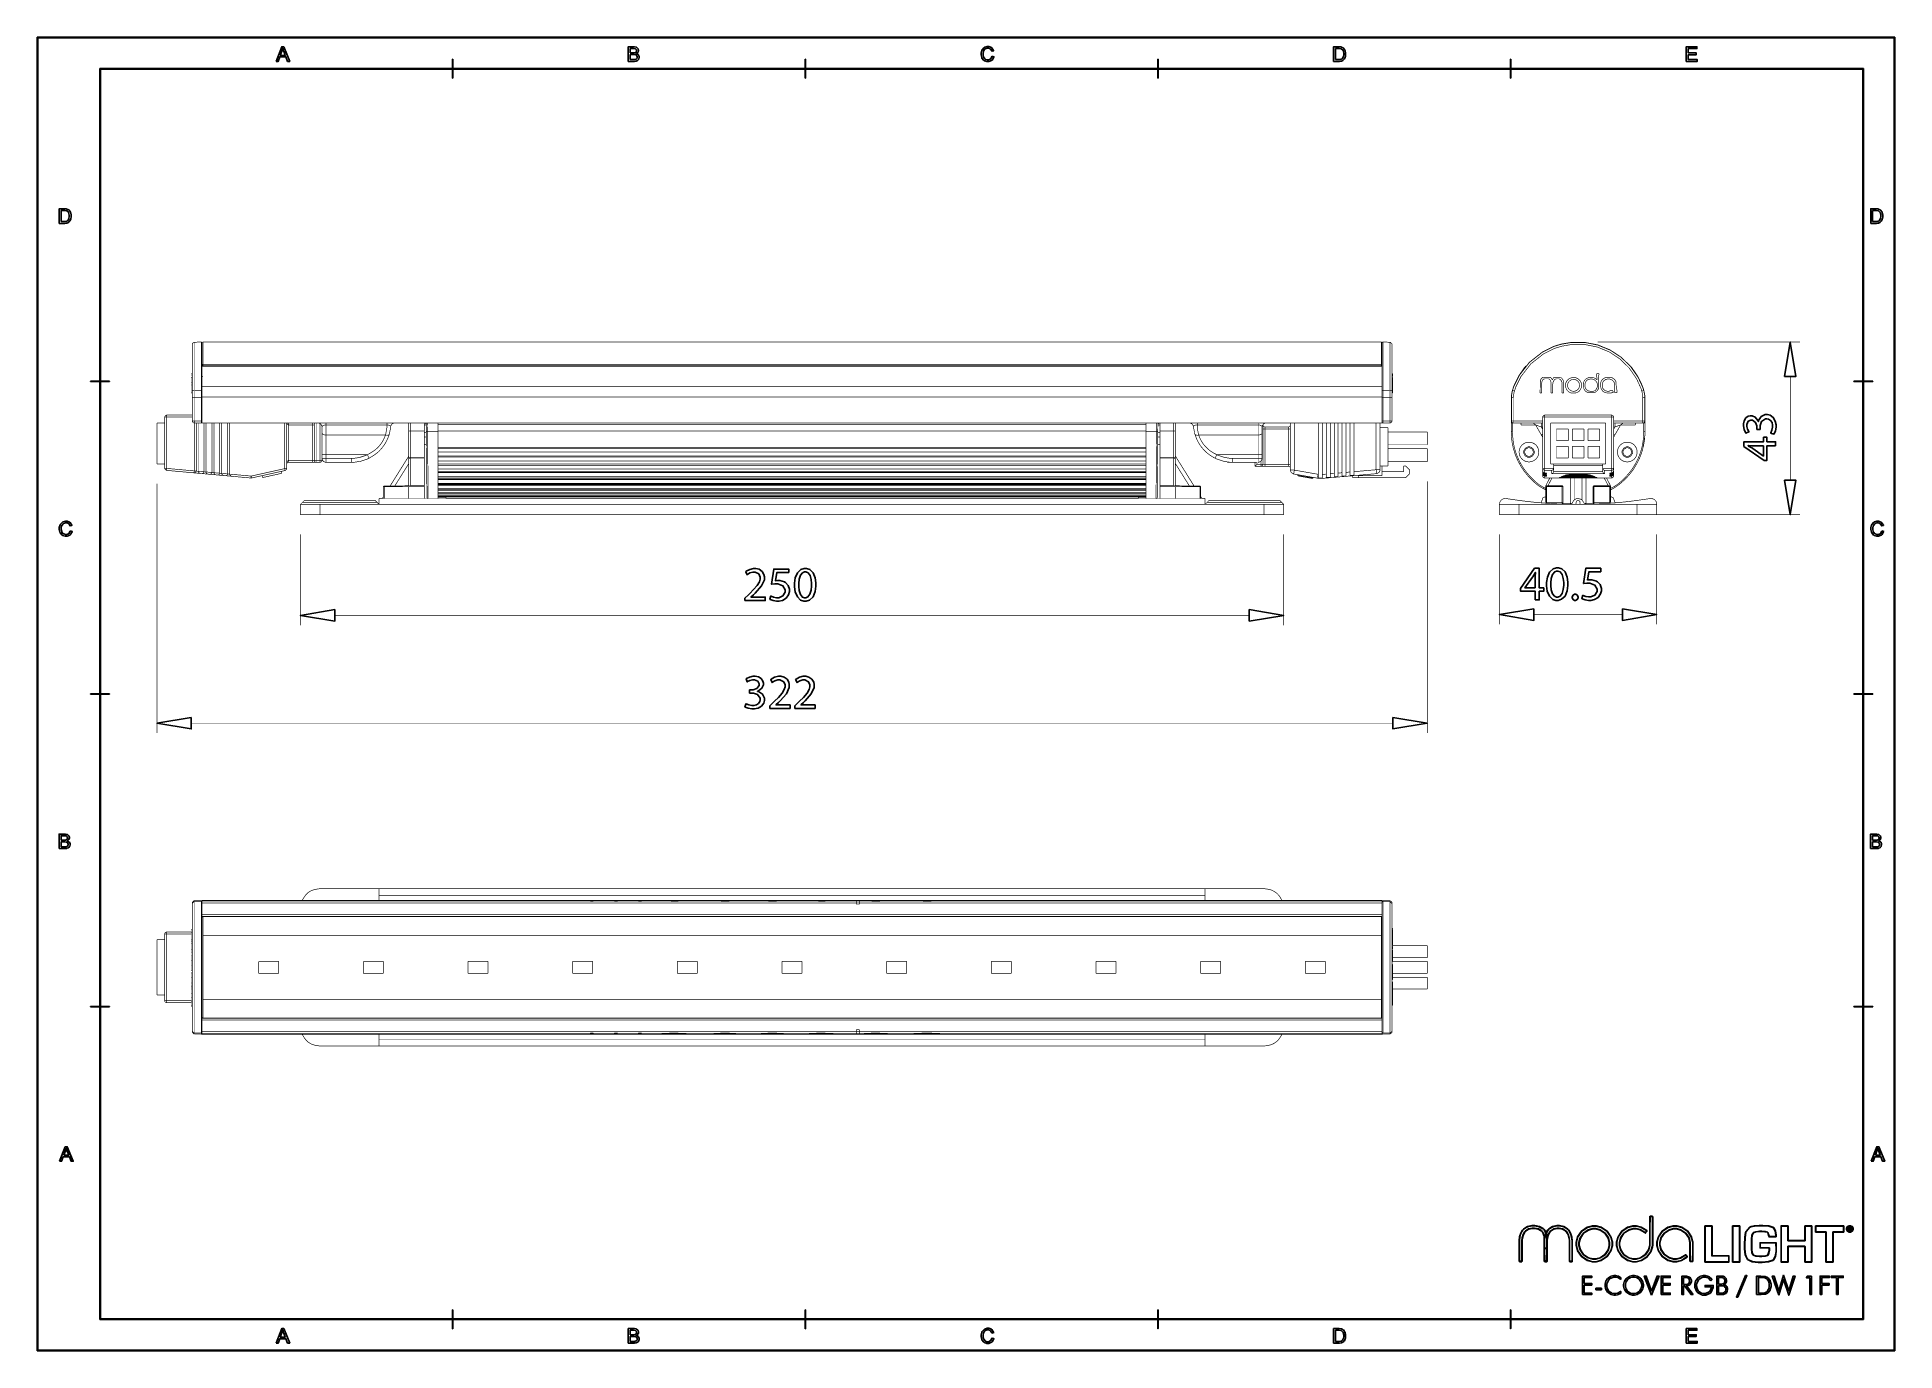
# Model space of a CAD drawing. Extents: x 0.54 to 10.46, y 0.74 to 7.76.
import ezdxf

# ---------------------------------------------------------------- set-up
doc = ezdxf.new("R2010")
doc.units = 0
doc.layers.get('0').update_dxf_attribs({"linetype": 'CONTINUOUS'})

msp = doc.modelspace()

# ---------------------------------------------------------------- linework, layer by layer
at = {"color": 0}
for points in [[(10.4631, 0.73899), (0.53689, 0.73899), (0.53646, 0.73899), (0.53516, 0.74029), (0.53516, 0.74072), (0.53516, 7.75928), (0.53516, 7.75971), (0.53646, 7.76101), (0.53689, 7.76101), (10.4631, 7.76101), (10.4635, 7.76101), (10.4648, 7.75971), (10.4648, 7.75928), (10.4648, 0.74072), (10.4648, 0.74029), (10.4635, 0.73899), (10.4631, 0.73899)], [(0.53863, 0.74246), (10.4614, 0.74246), (10.4614, 7.75754), (0.53863, 7.75754), (0.53863, 0.74246)], [(1.8125, 7.63167), (1.84239, 7.70953), (1.85351, 7.70953), (1.88536, 7.63167), (1.87364, 7.63167), (1.86453, 7.65528), (1.83203, 7.65528), (1.82346, 7.63167), (1.8125, 7.63167)], [(1.83496, 7.66363), (1.86139, 7.66363), (1.85325, 7.68522), (1.8526, 7.68685), (1.84799, 7.70031), (1.84771, 7.70133), (1.84744, 7.70008), (1.84397, 7.68772), (1.84353, 7.68647), (1.83496, 7.66363)], [(3.69461, 7.63167), (3.69461, 7.70953), (3.72385, 7.70953), (3.72738, 7.70953), (3.73719, 7.70757), (3.73812, 7.70714), (3.73899, 7.70676), (3.74604, 7.70068), (3.74658, 7.69987), (3.74707, 7.69906), (3.74962, 7.692), (3.74962, 7.68961), (3.74962, 7.68728), (3.74735, 7.68099), (3.7469, 7.68024), (3.74642, 7.67953), (3.73964, 7.67356), (3.73872, 7.67307), (3.73986, 7.67275), (3.74897, 7.66689), (3.74962, 7.66601), (3.75022, 7.66521), (3.75342, 7.65701), (3.75342, 7.65424), (3.75342, 7.65175), (3.75146, 7.64492), (3.75108, 7.6441), (3.75071, 7.64333), (3.74593, 7.63726), (3.74539, 7.63683), (3.74479, 7.63644), (3.73768, 7.63319), (3.73687, 7.63297), (3.736, 7.63276), (3.72721, 7.63167), (3.72428, 7.63167), (3.69461, 7.63167)], [(3.70492, 7.67681), (3.72174, 7.67681), (3.72418, 7.67681), (3.73107, 7.67763), (3.73156, 7.67774), (3.73221, 7.67796), (3.73714, 7.68115), (3.73747, 7.68158), (3.73779, 7.68207), (3.73947, 7.68685), (3.73947, 7.68842), (3.73947, 7.69015), (3.7379, 7.69472), (3.73763, 7.69521), (3.73731, 7.69569), (3.73286, 7.69906), (3.73232, 7.69922), (3.73172, 7.69943), (3.72325, 7.70031), (3.72049, 7.70031), (3.70492, 7.70031), (3.70492, 7.67681)], [(3.70492, 7.6409), (3.72428, 7.6409), (3.72601, 7.6409), (3.73096, 7.64117), (3.73133, 7.64122), (3.73188, 7.64133), (3.73682, 7.64318), (3.73725, 7.64339), (3.73763, 7.64367), (3.74094, 7.64725), (3.74121, 7.64768), (3.74143, 7.64817), (3.74274, 7.65272), (3.74274, 7.65424), (3.74274, 7.65614), (3.74083, 7.66129), (3.7405, 7.66183), (3.74013, 7.66237), (3.73497, 7.66613), (3.73432, 7.66635), (3.73361, 7.66656), (3.72558, 7.66764), (3.72293, 7.66764), (3.70492, 7.66764), (3.70492, 7.6409)], [(5.63921, 7.65896), (5.64953, 7.65636), (5.64899, 7.65424), (5.63926, 7.63818), (5.63786, 7.63704), (5.63644, 7.63596), (5.62207, 7.63038), (5.61729, 7.63038), (5.61214, 7.63038), (5.59814, 7.63465), (5.59685, 7.63547), (5.59549, 7.63633), (5.5855, 7.64871), (5.58485, 7.65033), (5.58415, 7.65196), (5.58074, 7.66639), (5.58074, 7.67117), (5.58074, 7.67649), (5.58453, 7.69092), (5.58535, 7.69239), (5.5861, 7.6939), (5.59711, 7.7054), (5.59858, 7.70617), (5.59999, 7.70697), (5.61307, 7.71083), (5.61746, 7.71083), (5.62235, 7.71083), (5.63574, 7.70594), (5.6371, 7.70492), (5.6384, 7.70394), (5.64768, 7.69), (5.64822, 7.68821), (5.63807, 7.68582), (5.63758, 7.68722), (5.63103, 7.69754), (5.63021, 7.69814), (5.62935, 7.69879), (5.62022, 7.70204), (5.61724, 7.70204), (5.6135, 7.70204), (5.60325, 7.69846), (5.60226, 7.69775), (5.60124, 7.69706), (5.59418, 7.68744), (5.59381, 7.68619), (5.59337, 7.685), (5.59136, 7.67469), (5.59136, 7.67122), (5.59136, 7.66694), (5.59375, 7.65517), (5.59424, 7.65392), (5.59467, 7.65272), (5.60221, 7.6435), (5.60325, 7.64285), (5.60422, 7.64225), (5.61333, 7.63917), (5.61643, 7.63917), (5.62007, 7.63917), (5.63004, 7.64333), (5.63108, 7.64415), (5.63206, 7.64501), (5.63883, 7.65733), (5.63921, 7.65896)], [(7.465, 7.63167), (7.465, 7.70953), (7.49181, 7.70953), (7.49528, 7.70953), (7.50489, 7.70861), (7.50569, 7.70839), (7.50678, 7.70817), (7.51628, 7.70356), (7.51708, 7.70285), (7.51812, 7.70199), (7.52576, 7.69092), (7.52632, 7.68956), (7.52681, 7.68821), (7.52935, 7.67535), (7.52935, 7.67106), (7.52935, 7.66715), (7.52761, 7.65647), (7.52729, 7.65533), (7.52692, 7.65419), (7.52251, 7.64475), (7.52197, 7.64399), (7.52143, 7.64328), (7.51551, 7.63737), (7.51492, 7.63693), (7.51426, 7.6365), (7.50646, 7.63325), (7.50558, 7.63303), (7.50467, 7.63282), (7.49599, 7.63167), (7.49311, 7.63167), (7.465, 7.63167)], [(7.47532, 7.6409), (7.49192, 7.6409), (7.4949, 7.6409), (7.50325, 7.64208), (7.50401, 7.64231), (7.50472, 7.64258), (7.51053, 7.64594), (7.51096, 7.64638), (7.51156, 7.64697), (7.51633, 7.65517), (7.51671, 7.65619), (7.51704, 7.65722), (7.51878, 7.66769), (7.51878, 7.67117), (7.51878, 7.67589), (7.5154, 7.68886), (7.51476, 7.68994), (7.51406, 7.69108), (7.50592, 7.6984), (7.50499, 7.69874), (7.50429, 7.699), (7.49479, 7.70031), (7.49164, 7.70031), (7.47532, 7.70031), (7.47532, 7.6409)], [(9.35021, 7.63167), (9.35021, 7.70953), (9.40647, 7.70953), (9.40647, 7.70031), (9.36046, 7.70031), (9.36046, 7.67649), (9.40354, 7.67649), (9.40354, 7.66738), (9.36046, 7.66738), (9.36046, 7.64085), (9.40826, 7.64085), (9.40826, 7.63167), (9.35021, 7.63167)], [(10.296, 0.90609), (0.87115, 0.90609), (0.87071, 0.90609), (0.86941, 0.90739), (0.86941, 0.90782), (0.86941, 7.59218), (0.86941, 7.59261), (0.87071, 7.59392), (0.87115, 7.59392), (10.296, 7.59392), (10.2964, 7.59392), (10.2977, 7.59261), (10.2977, 7.59218), (10.2977, 0.90782), (10.2977, 0.90739), (10.2964, 0.90609), (10.296, 0.90609)], [(0.87289, 0.90956), (10.2943, 0.90956), (10.2943, 7.59044), (0.87289, 7.59044), (0.87289, 0.90956)], [(2.75608, 7.54135), (2.75592, 7.54135), (2.75543, 7.54189), (2.75543, 7.54204), (2.75543, 7.64231), (2.75543, 7.64247), (2.75592, 7.64296), (2.75608, 7.64296), (2.75624, 7.64296), (2.75678, 7.64247), (2.75678, 7.64231), (2.75678, 7.54204), (2.75678, 7.54189), (2.75624, 7.54135), (2.75608, 7.54135)], [(4.64106, 7.54135), (4.64085, 7.54135), (4.64035, 7.54189), (4.64035, 7.54204), (4.64035, 7.64231), (4.64035, 7.64247), (4.64085, 7.64296), (4.64106, 7.64296), (4.64122, 7.64296), (4.64176, 7.64247), (4.64176, 7.64231), (4.64176, 7.54204), (4.64176, 7.54189), (4.64122, 7.54135), (4.64106, 7.54135)], [(6.52604, 7.54135), (6.52582, 7.54135), (6.52533, 7.54189), (6.52533, 7.54204), (6.52533, 7.64231), (6.52533, 7.64247), (6.52582, 7.64296), (6.52604, 7.64296), (6.52621, 7.64296), (6.52675, 7.64247), (6.52675, 7.64231), (6.52675, 7.54204), (6.52675, 7.54189), (6.52621, 7.54135), (6.52604, 7.54135)], [(8.41103, 7.54135), (8.41081, 7.54135), (8.41032, 7.54189), (8.41032, 7.54204), (8.41032, 7.64231), (8.41032, 7.64247), (8.41081, 7.64296), (8.41103, 7.64296), (8.41118, 7.64296), (8.41174, 7.64247), (8.41174, 7.64231), (8.41174, 7.54204), (8.41174, 7.54189), (8.41118, 7.54135), (8.41103, 7.54135)], [(0.65283, 6.76579), (0.65283, 6.84358), (0.67963, 6.84358), (0.68305, 6.84358), (0.69265, 6.84267), (0.69347, 6.84244), (0.69455, 6.84224), (0.7041, 6.83762), (0.70491, 6.83692), (0.70589, 6.83604), (0.71354, 6.82497), (0.71408, 6.82362), (0.71457, 6.82226), (0.71718, 6.8094), (0.71718, 6.80512), (0.71718, 6.80122), (0.71539, 6.79053), (0.71506, 6.78939), (0.71468, 6.78825), (0.71029, 6.77881), (0.7098, 6.77806), (0.70926, 6.77735), (0.70329, 6.77143), (0.70269, 6.771), (0.70204, 6.77056), (0.69428, 6.76731), (0.69341, 6.76708), (0.69249, 6.76687), (0.68376, 6.76579), (0.68088, 6.76579), (0.65283, 6.76579)], [(0.66309, 6.77496), (0.67974, 6.77496), (0.68273, 6.77496), (0.69103, 6.77615), (0.69179, 6.77636), (0.69249, 6.77664), (0.69835, 6.78), (0.69878, 6.78043), (0.69938, 6.78103), (0.7041, 6.78922), (0.70448, 6.79025), (0.70481, 6.79129), (0.70654, 6.80181), (0.70654, 6.80528), (0.70654, 6.81), (0.70318, 6.82292), (0.70253, 6.824), (0.70182, 6.82514), (0.69374, 6.83247), (0.69282, 6.83279), (0.69211, 6.83306), (0.68262, 6.83442), (0.67947, 6.83442), (0.66309, 6.83442), (0.66309, 6.77496)], [(10.3358, 6.76579), (10.3358, 6.84358), (10.3626, 6.84358), (10.3661, 6.84358), (10.3757, 6.84267), (10.3765, 6.84244), (10.3776, 6.84224), (10.3871, 6.83762), (10.3879, 6.83692), (10.3889, 6.83604), (10.3966, 6.82497), (10.3971, 6.82362), (10.3976, 6.82226), (10.4002, 6.8094), (10.4002, 6.80512), (10.4002, 6.80122), (10.3984, 6.79053), (10.3981, 6.78939), (10.3977, 6.78825), (10.3933, 6.77881), (10.3928, 6.77806), (10.3923, 6.77735), (10.3863, 6.77143), (10.3857, 6.771), (10.3851, 6.77056), (10.3773, 6.76731), (10.3764, 6.76708), (10.3755, 6.76687), (10.3668, 6.76579), (10.3639, 6.76579), (10.3358, 6.76579)], [(10.3461, 6.77496), (10.3627, 6.77496), (10.3657, 6.77496), (10.3741, 6.77615), (10.3748, 6.77636), (10.3755, 6.77664), (10.3813, 6.78), (10.3818, 6.78043), (10.3824, 6.78103), (10.3872, 6.78922), (10.3875, 6.79025), (10.3879, 6.79129), (10.3896, 6.80181), (10.3896, 6.80528), (10.3896, 6.81), (10.3862, 6.82292), (10.3856, 6.824), (10.3849, 6.82514), (10.3767, 6.83247), (10.3758, 6.83279), (10.3751, 6.83306), (10.3656, 6.83442), (10.3625, 6.83442), (10.3461, 6.83442), (10.3461, 6.77496)], [(0.92128, 5.92042), (0.82096, 5.92042), (0.8208, 5.92042), (0.82031, 5.9209), (0.82031, 5.92106), (0.82031, 5.92128), (0.8208, 5.92176), (0.82096, 5.92176), (0.92128, 5.92176), (0.92144, 5.92176), (0.92193, 5.92128), (0.92193, 5.92106), (0.92193, 5.9209), (0.92144, 5.92042), (0.92128, 5.92042)], [(10.3461, 5.92042), (10.2458, 5.92042), (10.2457, 5.92042), (10.2452, 5.9209), (10.2452, 5.92106), (10.2452, 5.92128), (10.2457, 5.92176), (10.2458, 5.92176), (10.3461, 5.92176), (10.3463, 5.92176), (10.3468, 5.92128), (10.3468, 5.92106), (10.3468, 5.9209), (10.3463, 5.92042), (10.3461, 5.92042)], [(0.71202, 5.12196), (0.72228, 5.11936), (0.72173, 5.11724), (0.71202, 5.10118), (0.71067, 5.10004), (0.70926, 5.09896), (0.69488, 5.09337), (0.6901, 5.09337), (0.68495, 5.09337), (0.6709, 5.09765), (0.6696, 5.09847), (0.66824, 5.09933), (0.65826, 5.11171), (0.65761, 5.11333), (0.6569, 5.11496), (0.65348, 5.12939), (0.65348, 5.13417), (0.65348, 5.13949), (0.65734, 5.15392), (0.65815, 5.15539), (0.65891, 5.1569), (0.66992, 5.1684), (0.67139, 5.16917), (0.6728, 5.16997), (0.68587, 5.17383), (0.69027, 5.17383), (0.69515, 5.17383), (0.70855, 5.16894), (0.70991, 5.16792), (0.71121, 5.16694), (0.72043, 5.153), (0.72098, 5.15121), (0.71083, 5.14882), (0.71034, 5.15022), (0.70383, 5.16054), (0.70296, 5.16114), (0.70209, 5.16178), (0.69298, 5.16504), (0.69, 5.16504), (0.68625, 5.16504), (0.676, 5.16146), (0.67502, 5.16075), (0.67399, 5.16004), (0.66694, 5.15044), (0.66656, 5.14919), (0.66612, 5.148), (0.66412, 5.13769), (0.66412, 5.13422), (0.66412, 5.12993), (0.6665, 5.11817), (0.66699, 5.11692), (0.66748, 5.11572), (0.67497, 5.1065), (0.676, 5.10585), (0.67697, 5.10525), (0.68614, 5.10215), (0.68924, 5.10215), (0.69287, 5.10215), (0.70285, 5.10633), (0.70388, 5.10715), (0.70486, 5.10801), (0.71164, 5.12033), (0.71202, 5.12196)], [(10.395, 5.12196), (10.4053, 5.11936), (10.4048, 5.11724), (10.3951, 5.10118), (10.3937, 5.10004), (10.3923, 5.09896), (10.3779, 5.09337), (10.3731, 5.09337), (10.3679, 5.09337), (10.3539, 5.09765), (10.3527, 5.09847), (10.3513, 5.09933), (10.3413, 5.11171), (10.3407, 5.11333), (10.34, 5.11496), (10.3365, 5.12939), (10.3365, 5.13417), (10.3365, 5.13949), (10.3403, 5.15392), (10.3412, 5.15539), (10.3419, 5.1569), (10.3529, 5.1684), (10.3544, 5.16917), (10.3558, 5.16997), (10.3689, 5.17383), (10.3733, 5.17383), (10.3782, 5.17383), (10.3915, 5.16894), (10.3929, 5.16792), (10.3942, 5.16694), (10.4035, 5.153), (10.404, 5.15121), (10.3939, 5.14882), (10.3934, 5.15022), (10.3868, 5.16054), (10.386, 5.16114), (10.3851, 5.16178), (10.376, 5.16504), (10.373, 5.16504), (10.3693, 5.16504), (10.3591, 5.16146), (10.3581, 5.16075), (10.357, 5.16004), (10.35, 5.15044), (10.3496, 5.14919), (10.3492, 5.148), (10.3472, 5.13769), (10.3472, 5.13422), (10.3472, 5.12993), (10.3496, 5.11817), (10.35, 5.11692), (10.3505, 5.11572), (10.358, 5.1065), (10.3591, 5.10585), (10.36, 5.10525), (10.3691, 5.10215), (10.3722, 5.10215), (10.3759, 5.10215), (10.3858, 5.10633), (10.3869, 5.10715), (10.3879, 5.10801), (10.3946, 5.12033), (10.395, 5.12196)], [(0.92128, 4.24929), (0.82096, 4.24929), (0.8208, 4.24929), (0.82031, 4.24983), (0.82031, 4.25), (0.82031, 4.25022), (0.8208, 4.25071), (0.82096, 4.25071), (0.92128, 4.25071), (0.92144, 4.25071), (0.92193, 4.25022), (0.92193, 4.25), (0.92193, 4.24983), (0.92144, 4.24929), (0.92128, 4.24929)], [(10.3461, 4.24929), (10.2458, 4.24929), (10.2457, 4.24929), (10.2452, 4.24983), (10.2452, 4.25), (10.2452, 4.25022), (10.2457, 4.25071), (10.2458, 4.25071), (10.3461, 4.25071), (10.3463, 4.25071), (10.3468, 4.25022), (10.3468, 4.25), (10.3468, 4.24983), (10.3463, 4.24929), (10.3461, 4.24929)], [(0.6524, 3.42361), (0.6524, 3.50142), (0.68159, 3.50142), (0.68517, 3.50142), (0.69499, 3.49951), (0.69591, 3.49908), (0.69678, 3.49869), (0.70378, 3.49262), (0.70432, 3.49181), (0.70481, 3.491), (0.70741, 3.48389), (0.70741, 3.4815), (0.70741, 3.47917), (0.70513, 3.47287), (0.7047, 3.47211), (0.70421, 3.4714), (0.69737, 3.4655), (0.69651, 3.465), (0.69765, 3.46468), (0.70671, 3.45882), (0.70736, 3.45796), (0.70795, 3.45714), (0.71115, 3.44894), (0.71115, 3.44618), (0.71115, 3.44362), (0.70926, 3.43679), (0.70888, 3.43599), (0.70844, 3.43522), (0.70367, 3.42919), (0.70312, 3.42876), (0.70253, 3.42833), (0.69542, 3.42512), (0.69461, 3.42492), (0.69374, 3.42469), (0.68495, 3.42361), (0.68207, 3.42361), (0.6524, 3.42361)], [(0.66271, 3.46875), (0.67953, 3.46875), (0.68197, 3.46875), (0.6888, 3.46951), (0.68934, 3.46963), (0.69, 3.46983), (0.69493, 3.4731), (0.69526, 3.47353), (0.69558, 3.47401), (0.69727, 3.47874), (0.69727, 3.48031), (0.69727, 3.48204), (0.69564, 3.4866), (0.69537, 3.48708), (0.69504, 3.48762), (0.69065, 3.491), (0.6901, 3.49115), (0.68951, 3.49137), (0.68104, 3.49224), (0.67822, 3.49224), (0.66271, 3.49224), (0.66271, 3.46875)], [(10.3354, 3.42361), (10.3354, 3.50142), (10.3646, 3.50142), (10.3682, 3.50142), (10.378, 3.49951), (10.3789, 3.49908), (10.3798, 3.49869), (10.3868, 3.49262), (10.3874, 3.49181), (10.3879, 3.491), (10.3904, 3.48389), (10.3904, 3.4815), (10.3904, 3.47917), (10.3881, 3.47287), (10.3877, 3.47211), (10.3872, 3.4714), (10.3804, 3.4655), (10.3796, 3.465), (10.3807, 3.46468), (10.3898, 3.45882), (10.3904, 3.45796), (10.391, 3.45714), (10.3942, 3.44894), (10.3942, 3.44618), (10.3942, 3.44362), (10.3923, 3.43679), (10.3919, 3.43599), (10.3915, 3.43522), (10.3867, 3.42919), (10.3862, 3.42876), (10.3856, 3.42833), (10.3785, 3.42512), (10.3777, 3.42492), (10.3768, 3.42469), (10.368, 3.42361), (10.3651, 3.42361), (10.3354, 3.42361)], [(10.3457, 3.46875), (10.3625, 3.46875), (10.365, 3.46875), (10.3718, 3.46951), (10.3723, 3.46963), (10.373, 3.46983), (10.3779, 3.4731), (10.3783, 3.47353), (10.3786, 3.47401), (10.3803, 3.47874), (10.3803, 3.48031), (10.3803, 3.48204), (10.3787, 3.4866), (10.3784, 3.48708), (10.3781, 3.48762), (10.3736, 3.491), (10.3731, 3.49115), (10.3725, 3.49137), (10.364, 3.49224), (10.3613, 3.49224), (10.3457, 3.49224), (10.3457, 3.46875)], [(0.66271, 3.43278), (0.68207, 3.43278), (0.68381, 3.43278), (0.68869, 3.43311), (0.68907, 3.43317), (0.68967, 3.43326), (0.69461, 3.43506), (0.69504, 3.43528), (0.69542, 3.43554), (0.69868, 3.43918), (0.69895, 3.43961), (0.69916, 3.44011), (0.70047, 3.44467), (0.70047, 3.44618), (0.70047, 3.44808), (0.69862, 3.45324), (0.69824, 3.45372), (0.69786, 3.45426), (0.69271, 3.45801), (0.69206, 3.45822), (0.69141, 3.45844), (0.68332, 3.45953), (0.68066, 3.45953), (0.66271, 3.45953), (0.66271, 3.43278)], [(10.3457, 3.43278), (10.3651, 3.43278), (10.3668, 3.43278), (10.3717, 3.43311), (10.3721, 3.43317), (10.3727, 3.43326), (10.3776, 3.43506), (10.378, 3.43528), (10.3784, 3.43554), (10.3817, 3.43918), (10.3819, 3.43961), (10.3822, 3.44011), (10.3835, 3.44467), (10.3835, 3.44618), (10.3835, 3.44808), (10.3816, 3.45324), (10.3813, 3.45372), (10.3809, 3.45426), (10.3758, 3.45801), (10.3751, 3.45822), (10.3744, 3.45844), (10.3664, 3.45953), (10.3637, 3.45953), (10.3457, 3.45953), (10.3457, 3.43278)], [(0.92128, 2.57824), (0.82096, 2.57824), (0.8208, 2.57824), (0.82031, 2.57878), (0.82031, 2.57894), (0.82031, 2.57915), (0.8208, 2.57964), (0.82096, 2.57964), (0.92128, 2.57964), (0.92144, 2.57964), (0.92193, 2.57915), (0.92193, 2.57894), (0.92193, 2.57878), (0.92144, 2.57824), (0.92128, 2.57824)], [(10.3461, 2.57824), (10.2458, 2.57824), (10.2457, 2.57824), (10.2452, 2.57878), (10.2452, 2.57894), (10.2452, 2.57915), (10.2457, 2.57964), (10.2458, 2.57964), (10.3461, 2.57964), (10.3463, 2.57964), (10.3468, 2.57915), (10.3468, 2.57894), (10.3468, 2.57878), (10.3463, 2.57824), (10.3461, 2.57824)], [(0.65527, 1.7525), (0.68517, 1.83035), (0.69624, 1.83035), (0.72808, 1.7525), (0.71636, 1.7525), (0.7073, 1.7761), (0.67475, 1.7761), (0.66618, 1.7525), (0.65527, 1.7525)], [(0.67773, 1.78444), (0.7041, 1.78444), (0.69596, 1.80604), (0.69531, 1.80767), (0.6907, 1.82113), (0.69043, 1.82215), (0.69016, 1.8209), (0.68669, 1.8086), (0.68625, 1.80735), (0.67773, 1.78444)], [(10.3383, 1.7525), (10.3682, 1.83035), (10.3793, 1.83035), (10.4111, 1.7525), (10.3994, 1.7525), (10.3903, 1.7761), (10.3578, 1.7761), (10.3492, 1.7525), (10.3383, 1.7525)], [(10.3607, 1.78444), (10.3871, 1.78444), (10.379, 1.80604), (10.3783, 1.80767), (10.3737, 1.82113), (10.3735, 1.82215), (10.3732, 1.8209), (10.3697, 1.8086), (10.3693, 1.80735), (10.3607, 1.78444)], [(8.46886, 1.21468), (8.46875, 1.21468), (8.46847, 1.21468), (8.46847, 1.21468), (8.46121, 1.21468), (8.46044, 1.21468), (8.45833, 1.21571), (8.45817, 1.21587), (8.45779, 1.21625), (8.45692, 1.2187), (8.45692, 1.21951), (8.45692, 1.3227), (8.45682, 1.32373), (8.45692, 1.33122), (8.45893, 1.34771), (8.46528, 1.368), (8.47433, 1.38363), (8.47835, 1.38786), (8.48156, 1.39133), (8.50151, 1.40354), (8.52431, 1.40881), (8.53196, 1.40881), (8.54015, 1.40881), (8.56489, 1.40403), (8.58539, 1.39279), (8.58854, 1.3896), (8.59321, 1.38487), (8.60471, 1.35731), (8.60678, 1.33122), (8.60672, 1.32715), (8.60667, 1.32552), (8.60667, 1.32487), (8.60667, 1.32341), (8.60667, 1.32292), (8.60667, 1.21913), (8.60667, 1.21913), (8.6059, 1.21631), (8.60562, 1.21593), (8.60542, 1.21577), (8.60314, 1.21468), (8.60237, 1.21468), (8.59543, 1.21468), (8.59457, 1.21468), (8.59218, 1.21577), (8.59201, 1.21598), (8.59169, 1.21631), (8.59099, 1.21843), (8.59099, 1.21913), (8.59099, 1.32292), (8.59099, 1.32406), (8.59099, 1.32693), (8.59104, 1.32731), (8.5911, 1.33078), (8.58957, 1.35281), (8.58094, 1.375), (8.57742, 1.37858), (8.57503, 1.38102), (8.55881, 1.38954), (8.53863, 1.39318), (8.53196, 1.39318), (8.52593, 1.39318), (8.50786, 1.38921), (8.49229, 1.37988), (8.48981, 1.37723), (8.48643, 1.3737), (8.47906, 1.36035), (8.47401, 1.34288), (8.47254, 1.32916), (8.47254, 1.32487), (8.47254, 1.32341), (8.47254, 1.21935), (8.47254, 1.21843), (8.47136, 1.21571), (8.47114, 1.21549), (8.47092, 1.21533), (8.46886, 1.21468), (8.46886, 1.21468)], [(8.60237, 1.21539), (8.59543, 1.21539), (8.59446, 1.21631), (8.59326, 1.23378), (8.59213, 1.27056), (8.59174, 1.30664), (8.59169, 1.32292), (8.59169, 1.32292), (8.59174, 1.32753), (8.59022, 1.35243), (8.58149, 1.37543), (8.5779, 1.37907), (8.57547, 1.38151), (8.55908, 1.39014), (8.53874, 1.39382), (8.53201, 1.39382), (8.52587, 1.39382), (8.50754, 1.38981), (8.49181, 1.38043), (8.48931, 1.37771), (8.48589, 1.37413), (8.4784, 1.36062), (8.47331, 1.34299), (8.47185, 1.3291), (8.47185, 1.32482), (8.47185, 1.32335), (8.47185, 1.21935), (8.47103, 1.21837), (8.46528, 1.21593), (8.46121, 1.21539), (8.46121, 1.21539), (8.46029, 1.21642), (8.4591, 1.23394), (8.45801, 1.27062), (8.45762, 1.30653), (8.45757, 1.3227), (8.45757, 1.3227), (8.45751, 1.32362), (8.45757, 1.331), (8.45958, 1.34733), (8.46588, 1.36762), (8.47483, 1.38319), (8.47885, 1.38742), (8.48204, 1.3909), (8.50185, 1.40294), (8.52447, 1.4081), (8.53201, 1.4081), (8.54015, 1.4081), (8.56461, 1.40332), (8.5849, 1.39225), (8.58806, 1.38911), (8.59267, 1.38444), (8.60406, 1.35715), (8.60607, 1.33122), (8.60601, 1.32715), (8.60596, 1.32612), (8.6059, 1.30843), (8.60547, 1.2711), (8.60444, 1.23389), (8.60325, 1.21636), (8.60237, 1.21539)], [(8.53196, 1.40744), (8.52447, 1.40744), (8.50206, 1.40229), (8.48247, 1.39035), (8.47933, 1.38694), (8.47537, 1.38276), (8.46653, 1.3674), (8.46029, 1.34738), (8.45828, 1.33116), (8.45822, 1.32378), (8.45828, 1.32275), (8.45828, 1.21946), (8.45828, 1.21946), (8.45893, 1.21712), (8.45921, 1.21685), (8.45931, 1.21674), (8.46072, 1.21609), (8.46121, 1.21609), (8.46858, 1.21609), (8.46897, 1.21609), (8.47011, 1.21647), (8.47026, 1.21658), (8.47038, 1.21674), (8.47114, 1.2187), (8.47114, 1.21935), (8.47114, 1.32335), (8.47114, 1.32482), (8.47114, 1.32916), (8.47265, 1.34315), (8.47781, 1.36095), (8.48535, 1.37457), (8.48882, 1.3782), (8.49138, 1.38091), (8.50726, 1.39046), (8.52576, 1.39453), (8.53196, 1.39453), (8.53879, 1.39453), (8.55935, 1.39079), (8.5759, 1.38205), (8.5784, 1.37956), (8.58203, 1.37587), (8.59093, 1.35319), (8.59244, 1.33084), (8.59244, 1.32731), (8.59239, 1.32693), (8.59239, 1.32395), (8.59239, 1.32292), (8.59239, 1.21908), (8.59239, 1.21853), (8.59283, 1.21712), (8.59304, 1.21691), (8.59315, 1.2168), (8.59483, 1.21609), (8.59543, 1.21609), (8.60237, 1.21609), (8.60292, 1.21609), (8.60444, 1.21674), (8.6046, 1.21685), (8.60476, 1.21707), (8.60525, 1.21908), (8.60525, 1.21908), (8.60525, 1.32292), (8.60525, 1.32357), (8.60525, 1.32503), (8.60525, 1.32552), (8.60531, 1.32715), (8.60536, 1.33116), (8.60335, 1.35693), (8.59213, 1.38401), (8.58757, 1.38862), (8.58447, 1.39176), (8.56435, 1.40272), (8.54004, 1.40744), (8.53196, 1.40744)], [(8.73687, 1.21457), (8.73671, 1.21457), (8.73639, 1.21463), (8.73639, 1.21463), (8.72928, 1.21463), (8.72819, 1.21463), (8.7251, 1.21853), (8.7251, 1.21886), (8.7251, 1.32064), (8.7251, 1.32102), (8.72499, 1.32726), (8.72331, 1.34185), (8.71789, 1.36003), (8.71024, 1.37375), (8.70676, 1.37739), (8.70426, 1.38005), (8.68892, 1.38921), (8.67122, 1.39313), (8.66536, 1.39313), (8.65944, 1.39313), (8.64188, 1.38921), (8.62663, 1.38005), (8.62418, 1.37744), (8.62082, 1.37386), (8.61344, 1.36062), (8.60824, 1.34294), (8.60661, 1.32834), (8.60656, 1.32167), (8.60661, 1.32075), (8.60667, 1.32026), (8.60667, 1.28668), (8.60667, 1.28651), (8.60612, 1.28597), (8.60596, 1.28597), (8.59169, 1.28597), (8.59147, 1.28597), (8.59099, 1.28651), (8.59099, 1.28668), (8.59099, 1.32004), (8.59093, 1.32113), (8.59093, 1.32894), (8.59293, 1.34625), (8.59933, 1.36746), (8.60861, 1.38368), (8.61274, 1.38807), (8.61594, 1.39154), (8.63558, 1.4036), (8.65788, 1.40881), (8.66536, 1.40881), (8.67279, 1.40881), (8.69515, 1.4036), (8.71496, 1.39154), (8.71821, 1.38807), (8.72239, 1.38368), (8.73182, 1.3674), (8.7385, 1.34625), (8.74067, 1.32894), (8.74078, 1.32113), (8.74078, 1.32004), (8.74078, 1.21891), (8.74078, 1.21804), (8.73964, 1.21566), (8.73942, 1.21544), (8.73921, 1.21528), (8.73742, 1.21457), (8.73687, 1.21457)], [(8.74007, 1.21891), (8.74007, 1.32004), (8.74007, 1.32096), (8.73996, 1.32861), (8.73785, 1.34581), (8.73122, 1.36697), (8.72185, 1.38319), (8.71772, 1.38759), (8.71446, 1.391), (8.69488, 1.403), (8.67275, 1.4081), (8.66536, 1.4081), (8.65799, 1.4081), (8.63585, 1.403), (8.61638, 1.391), (8.61322, 1.38759), (8.6091, 1.38325), (8.59999, 1.36708), (8.59358, 1.34592), (8.59164, 1.32872), (8.59164, 1.32102), (8.59169, 1.31999), (8.59169, 1.28668), (8.60596, 1.28668), (8.60596, 1.32026), (8.60596, 1.32189), (8.6059, 1.32666), (8.60736, 1.34147), (8.61253, 1.36008), (8.62017, 1.37413), (8.62369, 1.37788), (8.62614, 1.38053), (8.6416, 1.38986), (8.6594, 1.39382), (8.66536, 1.39382), (8.67128, 1.39382), (8.68918, 1.38981), (8.70475, 1.38048), (8.70731, 1.37782), (8.71083, 1.37408), (8.71864, 1.36003), (8.72407, 1.34142), (8.72569, 1.32677), (8.72581, 1.32221), (8.72581, 1.32064), (8.72581, 1.21891), (8.72667, 1.21804), (8.73915, 1.21804), (8.74007, 1.21891)], [(8.66536, 1.39453), (8.67139, 1.39453), (8.68946, 1.39046), (8.70524, 1.38102), (8.70779, 1.37831), (8.71132, 1.37462), (8.71912, 1.36068), (8.72467, 1.34218), (8.7264, 1.32731), (8.72651, 1.32102), (8.72651, 1.32064), (8.72646, 1.21891), (8.72646, 1.21886), (8.72857, 1.21598), (8.72928, 1.21598), (8.73649, 1.21598), (8.73699, 1.21598), (8.73833, 1.21636), (8.73856, 1.21652), (8.73867, 1.21663), (8.73936, 1.21837), (8.73936, 1.21891), (8.73936, 1.32004), (8.73936, 1.32048), (8.73926, 1.32775), (8.73725, 1.34478), (8.73074, 1.36627), (8.72136, 1.38276), (8.71718, 1.38715), (8.71397, 1.39051), (8.69461, 1.40235), (8.67264, 1.40744), (8.66536, 1.40744), (8.65804, 1.40744), (8.63613, 1.40235), (8.61686, 1.39051), (8.61372, 1.3871), (8.60965, 1.38276), (8.60058, 1.36681), (8.59424, 1.34592), (8.59233, 1.32888), (8.59229, 1.32113), (8.59239, 1.32004), (8.59239, 1.28733), (8.60525, 1.28733), (8.60525, 1.32069), (8.60519, 1.32167), (8.60525, 1.32845), (8.60688, 1.34326), (8.61219, 1.36127), (8.61979, 1.37473), (8.62321, 1.37836), (8.62571, 1.38108), (8.64133, 1.39051), (8.65935, 1.39453), (8.66536, 1.39453)], [(8.85829, 1.21419), (8.84885, 1.21419), (8.82069, 1.22184), (8.78999, 1.24251), (8.76932, 1.27322), (8.76172, 1.30138), (8.76172, 1.31071), (8.76172, 1.32015), (8.76932, 1.34831), (8.78999, 1.37902), (8.82069, 1.39968), (8.84885, 1.40728), (8.85829, 1.40728), (8.86768, 1.40728), (8.89583, 1.39968), (8.92654, 1.37902), (8.94721, 1.34831), (8.95486, 1.32015), (8.95486, 1.31071), (8.95486, 1.30138), (8.94721, 1.27322), (8.92654, 1.24251), (8.89583, 1.22184), (8.86768, 1.21419), (8.85829, 1.21419)], [(8.85829, 1.40657), (8.84896, 1.40657), (8.82101, 1.39908), (8.79053, 1.37853), (8.76997, 1.34804), (8.76243, 1.3201), (8.76243, 1.31076), (8.76243, 1.30149), (8.76997, 1.27349), (8.79053, 1.243), (8.82101, 1.22244), (8.84896, 1.2149), (8.85829, 1.2149), (8.86757, 1.2149), (8.89556, 1.22244), (8.926, 1.243), (8.94656, 1.27349), (8.95415, 1.30149), (8.95415, 1.31076), (8.95415, 1.3201), (8.94656, 1.34804), (8.926, 1.37853), (8.89556, 1.39908), (8.86757, 1.40657), (8.85829, 1.40657)], [(8.85829, 1.40593), (8.84901, 1.40593), (8.82124, 1.39844), (8.79101, 1.37804), (8.77061, 1.34777), (8.76313, 1.31999), (8.76313, 1.31071), (8.76313, 1.30149), (8.77061, 1.27371), (8.79101, 1.24349), (8.82124, 1.22309), (8.84901, 1.21555), (8.85829, 1.21555), (8.86751, 1.21555), (8.89529, 1.22309), (8.92551, 1.24349), (8.9459, 1.27371), (8.95344, 1.30149), (8.95344, 1.31071), (8.95344, 1.31999), (8.9459, 1.34777), (8.92551, 1.37804), (8.89529, 1.39844), (8.86751, 1.40593), (8.85829, 1.40593)], [(8.85829, 1.2289), (8.85032, 1.2289), (8.82644, 1.23535), (8.80046, 1.25293), (8.78288, 1.27897), (8.77647, 1.30284), (8.77647, 1.31076), (8.77647, 1.31874), (8.78288, 1.34261), (8.80046, 1.3686), (8.82644, 1.38612), (8.85032, 1.39253), (8.85829, 1.39253), (8.86621, 1.39253), (8.89008, 1.38612), (8.91607, 1.3686), (8.93365, 1.34261), (8.94011, 1.31874), (8.94011, 1.31076), (8.94011, 1.30284), (8.93365, 1.27897), (8.91607, 1.25293), (8.89008, 1.23535), (8.86621, 1.2289), (8.85829, 1.2289)], [(8.85829, 1.2296), (8.85037, 1.2296), (8.82671, 1.236), (8.80094, 1.25342), (8.78353, 1.27924), (8.77718, 1.3029), (8.77718, 1.31076), (8.77718, 1.31868), (8.78353, 1.34234), (8.80094, 1.36811), (8.82671, 1.38552), (8.85037, 1.39187), (8.85829, 1.39187), (8.86615, 1.39187), (8.88981, 1.38552), (8.91558, 1.36811), (8.933, 1.34234), (8.9394, 1.31868), (8.9394, 1.31076), (8.9394, 1.3029), (8.933, 1.27924), (8.91558, 1.25342), (8.88981, 1.236), (8.86615, 1.2296), (8.85829, 1.2296)], [(8.85829, 1.39117), (8.85042, 1.39117), (8.82699, 1.38487), (8.80143, 1.36762), (8.78418, 1.34207), (8.77789, 1.31863), (8.77789, 1.31076), (8.77789, 1.30295), (8.78418, 1.27951), (8.80143, 1.25391), (8.82699, 1.23665), (8.85042, 1.23031), (8.85829, 1.23031), (8.8661, 1.23031), (8.88954, 1.23665), (8.9151, 1.25391), (8.93235, 1.27951), (8.93869, 1.30295), (8.93869, 1.31076), (8.93869, 1.31863), (8.93235, 1.34207), (8.9151, 1.36762), (8.88954, 1.38487), (8.8661, 1.39117), (8.85829, 1.39117)], [(9.074, 1.21419), (9.06456, 1.21419), (9.0364, 1.22184), (9.00569, 1.24251), (8.98503, 1.27322), (8.97743, 1.30138), (8.97743, 1.31071), (8.97743, 1.32015), (8.98503, 1.34831), (9.00569, 1.37902), (9.0364, 1.39968), (9.06456, 1.40728), (9.074, 1.40728), (9.08257, 1.40728), (9.10835, 1.40082), (9.1345, 1.38596), (9.13926, 1.38173), (9.13926, 1.38173), (9.14014, 1.38043), (9.14019, 1.38015), (9.14019, 1.37999), (9.13965, 1.37836), (9.13954, 1.3782), (9.13894, 1.3775), (9.1351, 1.37272), (9.13238, 1.3693), (9.13238, 1.3693), (9.13222, 1.36914), (9.13112, 1.36849), (9.13081, 1.36849), (9.13032, 1.36849), (9.12896, 1.36936), (9.12896, 1.36936), (9.12522, 1.37288), (9.10357, 1.38558), (9.08138, 1.39117), (9.074, 1.39117), (9.06614, 1.39117), (9.04269, 1.38487), (9.01708, 1.36762), (8.99983, 1.34201), (8.99354, 1.31858), (8.99354, 1.31071), (8.99354, 1.3029), (8.99983, 1.27946), (9.01708, 1.25391), (9.04269, 1.23665), (9.06614, 1.23031), (9.074, 1.23031), (9.08171, 1.23031), (9.10493, 1.23665), (9.13038, 1.25391), (9.14774, 1.27951), (9.15429, 1.30295), (9.1544, 1.31076), (9.15446, 1.31646), (9.15457, 1.34451), (9.15457, 1.35726), (9.15457, 1.36149), (9.15451, 1.45486), (9.15451, 1.45486), (9.15511, 1.45742), (9.15539, 1.45768), (9.15554, 1.4579), (9.15782, 1.45888), (9.15858, 1.45888), (9.16672, 1.45888), (9.16672, 1.45888), (9.16917, 1.45828), (9.16943, 1.45801), (9.1696, 1.45785), (9.17051, 1.45589), (9.17051, 1.45524), (9.17051, 1.30691), (9.17036, 1.30452), (9.16976, 1.29557), (9.16103, 1.2691), (9.13997, 1.2404), (9.10997, 1.22119), (9.08296, 1.21419), (9.074, 1.21419)], [(9.13883, 1.38124), (9.13444, 1.38509), (9.10921, 1.39968), (9.08279, 1.40657), (9.074, 1.40657), (9.06467, 1.40657), (9.03668, 1.39908), (9.00618, 1.37853), (8.98563, 1.34804), (8.97814, 1.3201), (8.97814, 1.31076), (8.97814, 1.30149), (8.98563, 1.27349), (9.00618, 1.243), (9.03668, 1.22244), (9.06467, 1.21484), (9.074, 1.21484), (9.08296, 1.21484), (9.10992, 1.22184), (9.13965, 1.24099), (9.16049, 1.26953), (9.16906, 1.29574), (9.16965, 1.30458), (9.16971, 1.30518), (9.16971, 1.31174), (9.16976, 1.3291), (9.16982, 1.3533), (9.16982, 1.38081), (9.16982, 1.40815), (9.16982, 1.43201), (9.16982, 1.44883), (9.16986, 1.45518), (9.16986, 1.45518), (9.16906, 1.45594), (9.16303, 1.45785), (9.15858, 1.45822), (9.15858, 1.45822), (9.15771, 1.45742), (9.15662, 1.44174), (9.15565, 1.40864), (9.15528, 1.37614), (9.15528, 1.36144), (9.15528, 1.36144), (9.15528, 1.36144), (9.15528, 1.34473), (9.15517, 1.31652), (9.15511, 1.31076), (9.155, 1.3029), (9.14844, 1.27924), (9.13108, 1.25347), (9.10542, 1.23606), (9.08182, 1.22966), (9.074, 1.22966), (9.06608, 1.22966), (9.04243, 1.23606), (9.0166, 1.25347), (8.99918, 1.27924), (8.99283, 1.3029), (8.99283, 1.31076), (8.99283, 1.31868), (8.99918, 1.34234), (9.0166, 1.36811), (9.04243, 1.38552), (9.06608, 1.39187), (9.074, 1.39187), (9.08154, 1.39187), (9.10433, 1.38601), (9.12582, 1.37326), (9.12944, 1.36985), (9.13004, 1.36985), (9.13829, 1.37988), (9.13883, 1.38124)], [(9.074, 1.40593), (9.06472, 1.40593), (9.03694, 1.39844), (9.00667, 1.37804), (8.98628, 1.34777), (8.97879, 1.31999), (8.97879, 1.31071), (8.97879, 1.30149), (8.98628, 1.27371), (9.00667, 1.24349), (9.03694, 1.22309), (9.06472, 1.21555), (9.074, 1.21555), (9.08285, 1.21555), (9.10949, 1.22249), (9.139, 1.24137), (9.15978, 1.26964), (9.16835, 1.29579), (9.16894, 1.30463), (9.16917, 1.30697), (9.16917, 1.45524), (9.16917, 1.45568), (9.16862, 1.45692), (9.16851, 1.45697), (9.16835, 1.45714), (9.16683, 1.45751), (9.16683, 1.45751), (9.15858, 1.45751), (9.15804, 1.45751), (9.15653, 1.45692), (9.15642, 1.45676), (9.15625, 1.4566), (9.15593, 1.45497), (9.15593, 1.45497), (9.15597, 1.36149), (9.15597, 1.35726), (9.15597, 1.34451), (9.15588, 1.31641), (9.15582, 1.31071), (9.15571, 1.30279), (9.14903, 1.27892), (9.13135, 1.25293), (9.10547, 1.23541), (9.08188, 1.22895), (9.074, 1.22895), (9.06603, 1.22895), (9.04215, 1.23541), (9.01617, 1.25293), (8.99858, 1.27892), (8.99219, 1.30279), (8.99219, 1.31071), (8.99219, 1.31868), (8.99858, 1.34256), (9.01617, 1.36854), (9.04215, 1.38612), (9.06603, 1.39253), (9.074, 1.39253), (9.08149, 1.39253), (9.10406, 1.38683), (9.12614, 1.37392), (9.12993, 1.37033), (9.12993, 1.37033), (9.13058, 1.36985), (9.13081, 1.36985), (9.13086, 1.36985), (9.13097, 1.36985), (9.13124, 1.37012), (9.13129, 1.37017), (9.13129, 1.37017), (9.134, 1.37353), (9.13786, 1.37831), (9.13846, 1.37902), (9.13851, 1.37912), (9.13878, 1.37994), (9.13878, 1.37999), (9.13872, 1.3801), (9.1384, 1.38064), (9.1384, 1.38064), (9.13835, 1.3807), (9.13362, 1.38482), (9.10786, 1.39953), (9.08247, 1.40593), (9.074, 1.40593)], [(9.28956, 1.21468), (9.28017, 1.21468), (9.25206, 1.22228), (9.22146, 1.24295), (9.20079, 1.2736), (9.19325, 1.30165), (9.19325, 1.31098), (9.19325, 1.32037), (9.20079, 1.34847), (9.22146, 1.37907), (9.25206, 1.39974), (9.28017, 1.40728), (9.28956, 1.40728), (9.29889, 1.40728), (9.32693, 1.39974), (9.35758, 1.37907), (9.37825, 1.34847), (9.38585, 1.32037), (9.38585, 1.31098), (9.38585, 1.22), (9.38585, 1.21924), (9.38476, 1.21707), (9.3846, 1.21685), (9.38428, 1.21658), (9.38232, 1.21593), (9.38172, 1.21593), (9.37429, 1.21593), (9.37429, 1.21593), (9.37147, 1.2168), (9.37115, 1.21707), (9.37088, 1.21728), (9.36974, 1.22005), (9.36974, 1.22092), (9.36974, 1.31098), (9.36974, 1.31879), (9.36339, 1.34223), (9.34619, 1.36773), (9.32069, 1.38493), (9.29731, 1.39122), (9.28956, 1.39122), (9.28174, 1.39122), (9.25836, 1.38493), (9.23286, 1.36773), (9.21565, 1.34223), (9.20936, 1.31879), (9.20936, 1.31098), (9.20936, 1.30322), (9.21565, 1.27984), (9.23286, 1.25434), (9.25836, 1.23714), (9.28174, 1.23079), (9.28956, 1.23079), (9.29693, 1.23079), (9.31912, 1.23649), (9.34088, 1.24924), (9.34462, 1.25277), (9.34478, 1.25293), (9.34754, 1.25298), (9.34782, 1.25266), (9.35465, 1.24419), (9.35465, 1.24419), (9.35465, 1.24414), (9.35465, 1.24414), (9.35482, 1.24392), (9.35504, 1.24051), (9.35476, 1.24018), (9.35026, 1.23611), (9.32449, 1.2213), (9.29829, 1.21468), (9.28956, 1.21468)], [(9.35406, 1.24376), (9.34728, 1.25223), (9.3431, 1.24881), (9.32021, 1.23606), (9.29719, 1.23009), (9.28956, 1.23009), (9.28168, 1.23009), (9.25808, 1.23649), (9.23236, 1.25385), (9.215, 1.27957), (9.20865, 1.30317), (9.20865, 1.31098), (9.20865, 1.3189), (9.215, 1.3425), (9.23236, 1.36822), (9.25808, 1.38558), (9.28168, 1.39193), (9.28956, 1.39193), (9.29736, 1.39193), (9.32096, 1.38558), (9.34668, 1.36822), (9.36404, 1.3425), (9.37044, 1.3189), (9.37044, 1.31098), (9.37044, 1.22092), (9.37136, 1.21989), (9.37756, 1.21718), (9.38178, 1.21663), (9.38178, 1.21663), (9.3826, 1.2175), (9.38368, 1.23286), (9.38471, 1.26514), (9.3851, 1.29677), (9.38514, 1.31098), (9.38514, 1.31098), (9.38514, 1.32031), (9.37761, 1.3482), (9.3571, 1.37858), (9.32667, 1.39914), (9.29883, 1.40663), (9.28956, 1.40663), (9.28022, 1.40663), (9.25233, 1.39914), (9.22194, 1.37858), (9.20144, 1.3482), (9.19396, 1.32031), (9.19396, 1.31098), (9.19396, 1.3017), (9.20144, 1.27387), (9.22194, 1.24343), (9.25233, 1.22293), (9.28022, 1.21539), (9.28956, 1.21539), (9.29833, 1.21539), (9.32482, 1.22255), (9.34983, 1.23909), (9.35406, 1.24376)], [(9.28956, 1.40593), (9.28028, 1.40593), (9.25261, 1.39849), (9.22244, 1.37809), (9.20204, 1.34793), (9.19461, 1.32026), (9.19461, 1.31098), (9.19461, 1.30176), (9.20204, 1.27409), (9.22244, 1.24392), (9.25261, 1.22358), (9.28028, 1.21609), (9.28956, 1.21609), (9.29813, 1.21609), (9.324, 1.2226), (9.34939, 1.23725), (9.35379, 1.24127), (9.35394, 1.24143), (9.35351, 1.24333), (9.35351, 1.24333), (9.34674, 1.25179), (9.34662, 1.25195), (9.34549, 1.25168), (9.34549, 1.25168), (9.34169, 1.2481), (9.31967, 1.23519), (9.29704, 1.22944), (9.28956, 1.22944), (9.28157, 1.22944), (9.25782, 1.23589), (9.23188, 1.25336), (9.21436, 1.2793), (9.20796, 1.30306), (9.20796, 1.31098), (9.20796, 1.31896), (9.21436, 1.34272), (9.23188, 1.36865), (9.25782, 1.38618), (9.28157, 1.39258), (9.28956, 1.39258), (9.29747, 1.39258), (9.32124, 1.38618), (9.34717, 1.36865), (9.36464, 1.34272), (9.3711, 1.31896), (9.3711, 1.31098), (9.3711, 1.22092), (9.3711, 1.22022), (9.3719, 1.21826), (9.37207, 1.2181), (9.37229, 1.21794), (9.37375, 1.21734), (9.37429, 1.21734), (9.38178, 1.21734), (9.38222, 1.21734), (9.38346, 1.21772), (9.38368, 1.21788), (9.38379, 1.21799), (9.38444, 1.21951), (9.38444, 1.22), (9.38444, 1.31098), (9.38444, 1.32026), (9.37696, 1.34793), (9.35661, 1.37809), (9.32644, 1.39849), (9.29878, 1.40593), (9.28956, 1.40593)], [(9.57764, 1.21316), (9.45053, 1.21316), (9.45031, 1.21316), (9.44982, 1.2137), (9.44982, 1.21387), (9.44982, 1.40679), (9.44982, 1.40701), (9.45031, 1.4075), (9.45053, 1.4075), (9.48714, 1.4075), (9.48731, 1.4075), (9.48785, 1.40701), (9.48785, 1.40679), (9.48785, 1.24734), (9.57764, 1.24734), (9.57781, 1.24734), (9.57829, 1.24685), (9.57829, 1.24664), (9.57829, 1.21387), (9.57829, 1.2137), (9.57781, 1.21316), (9.57764, 1.21316)], [(9.48714, 1.40679), (9.48714, 1.24664), (9.57764, 1.24664), (9.57764, 1.21387), (9.45053, 1.21387), (9.45053, 1.40679), (9.48714, 1.40679)], [(9.45122, 1.21457), (9.57693, 1.21457), (9.57693, 1.24598), (9.48714, 1.24598), (9.48693, 1.24598), (9.48643, 1.24647), (9.48643, 1.24664), (9.48643, 1.40614), (9.45122, 1.40614), (9.45122, 1.21457)], [(9.63488, 1.21316), (9.59825, 1.21316), (9.59804, 1.21316), (9.59754, 1.2137), (9.59754, 1.21387), (9.59754, 1.40679), (9.59754, 1.40701), (9.59804, 1.4075), (9.59825, 1.4075), (9.63488, 1.4075), (9.63504, 1.4075), (9.63558, 1.40701), (9.63558, 1.40679), (9.63558, 1.21387), (9.63558, 1.2137), (9.63504, 1.21316), (9.63488, 1.21316)], [(9.59825, 1.40679), (9.63488, 1.40679), (9.63488, 1.21387), (9.59825, 1.21387), (9.59825, 1.40679)], [(9.59896, 1.21452), (9.63417, 1.21452), (9.63417, 1.40608), (9.59896, 1.40608), (9.59896, 1.21452)], [(9.74447, 1.21143), (9.734, 1.21143), (9.70264, 1.21555), (9.68039, 1.2251), (9.67768, 1.22776), (9.67492, 1.23047), (9.66536, 1.25255), (9.66124, 1.28364), (9.66124, 1.294), (9.66124, 1.30697), (9.66287, 1.34581), (9.66667, 1.37153), (9.66775, 1.37429), (9.66911, 1.37771), (9.68983, 1.40087), (9.6926, 1.40207), (9.69532, 1.40326), (9.71485, 1.40744), (9.74007, 1.40924), (9.74854, 1.40924), (9.75917, 1.40924), (9.79107, 1.40647), (9.81287, 1.39996), (9.81543, 1.39811), (9.81793, 1.39626), (9.82682, 1.38026), (9.83068, 1.35682), (9.83068, 1.34901), (9.83068, 1.34885), (9.83014, 1.34831), (9.82997, 1.34831), (9.79297, 1.34831), (9.79275, 1.34831), (9.79226, 1.3488), (9.79226, 1.34896), (9.7921, 1.35205), (9.78543, 1.37126), (9.78429, 1.37196), (9.7831, 1.37272), (9.75689, 1.37641), (9.74815, 1.37641), (9.74169, 1.37641), (9.72244, 1.37451), (9.70964, 1.37001), (9.70828, 1.36871), (9.70688, 1.36746), (9.70199, 1.35569), (9.69993, 1.33794), (9.69993, 1.33203), (9.69976, 1.31266), (9.70008, 1.28792), (9.70008, 1.28217), (9.70215, 1.26481), (9.70692, 1.2532), (9.70833, 1.2519), (9.70969, 1.25065), (9.72217, 1.2462), (9.74089, 1.24425), (9.74713, 1.24425), (9.75315, 1.24425), (9.77138, 1.24588), (9.78347, 1.24968), (9.78483, 1.25071), (9.78614, 1.25179), (9.79269, 1.27414), (9.79269, 1.28158), (9.79281, 1.28879), (9.74501, 1.28879), (9.74485, 1.28879), (9.74436, 1.28933), (9.74436, 1.2895), (9.74436, 1.31652), (9.74436, 1.31668), (9.74485, 1.31717), (9.74501, 1.31717), (9.82997, 1.31717), (9.83014, 1.31717), (9.83068, 1.31668), (9.83068, 1.31652), (9.83128, 1.27821), (9.83128, 1.26953), (9.82721, 1.24349), (9.81788, 1.22575), (9.81521, 1.22369), (9.81256, 1.22168), (9.7895, 1.21452), (9.75569, 1.21143), (9.74447, 1.21143)], [(9.74507, 1.31646), (9.82997, 1.31646), (9.83057, 1.27816), (9.83057, 1.26959), (9.82661, 1.24382), (9.81739, 1.22629), (9.81478, 1.22423), (9.81213, 1.22222), (9.78928, 1.21517), (9.75564, 1.21213), (9.74447, 1.21213), (9.73406, 1.21213), (9.70285, 1.2162), (9.68088, 1.22559), (9.67817, 1.22824), (9.67546, 1.23096), (9.66596, 1.25277), (9.66194, 1.28369), (9.66194, 1.294), (9.66194, 1.30697), (9.66351, 1.3457), (9.66732, 1.37126), (9.6684, 1.37402), (9.66971, 1.37744), (9.69011, 1.40028), (9.69288, 1.40142), (9.69558, 1.40261), (9.71496, 1.40679), (9.74018, 1.40853), (9.74858, 1.40853), (9.75917, 1.40853), (9.7909, 1.40582), (9.8125, 1.39942), (9.815, 1.39757), (9.81749, 1.39578), (9.82622, 1.37999), (9.82997, 1.35677), (9.82997, 1.34901), (9.79297, 1.34901), (9.79281, 1.35216), (9.78586, 1.37174), (9.78467, 1.3725), (9.78342, 1.37332), (9.75694, 1.37712), (9.74815, 1.37712), (9.74164, 1.37712), (9.72211, 1.37516), (9.70921, 1.37055), (9.70779, 1.36919), (9.70632, 1.36789), (9.70133, 1.35596), (9.69922, 1.33805), (9.69922, 1.33203), (9.69906, 1.31266), (9.69937, 1.28792), (9.69937, 1.28206), (9.7015, 1.26449), (9.70643, 1.25271), (9.70785, 1.25141), (9.70925, 1.25011), (9.7219, 1.24555), (9.74078, 1.24354), (9.74713, 1.24354), (9.75325, 1.24354), (9.77165, 1.24523), (9.7839, 1.24908), (9.78526, 1.25016), (9.78663, 1.2513), (9.79335, 1.27403), (9.79335, 1.28158), (9.79351, 1.2895), (9.74507, 1.2895), (9.74507, 1.31646)], [(9.74854, 1.40782), (9.74018, 1.40782), (9.71511, 1.40608), (9.69581, 1.40201), (9.69314, 1.40082), (9.69043, 1.39968), (9.67036, 1.37712), (9.66906, 1.37375), (9.66797, 1.37104), (9.66417, 1.34554), (9.6626, 1.30691), (9.6626, 1.294), (9.6626, 1.2838), (9.66661, 1.25309), (9.676, 1.23139), (9.67865, 1.22873), (9.68132, 1.22613), (9.70313, 1.21685), (9.7341, 1.21284), (9.74447, 1.21284), (9.75558, 1.21284), (9.78901, 1.21587), (9.81179, 1.22282), (9.8144, 1.22477), (9.81694, 1.22678), (9.82596, 1.24414), (9.82986, 1.26969), (9.82986, 1.27816), (9.82932, 1.31581), (9.74571, 1.31581), (9.74571, 1.29015), (9.79351, 1.29015), (9.79362, 1.29015), (9.79394, 1.29004), (9.794, 1.28998), (9.794, 1.28998), (9.79422, 1.2895), (9.79422, 1.2895), (9.79406, 1.28152), (9.79406, 1.27642), (9.79199, 1.26101), (9.78711, 1.25081), (9.78569, 1.24962), (9.78429, 1.24848), (9.77192, 1.24452), (9.75331, 1.24284), (9.74713, 1.24284), (9.74072, 1.24284), (9.72157, 1.24485), (9.70882, 1.24957), (9.70736, 1.25087), (9.70589, 1.25223), (9.70079, 1.26416), (9.69868, 1.28201), (9.69868, 1.28792), (9.6984, 1.31266), (9.69851, 1.33203), (9.69851, 1.33811), (9.70068, 1.35634), (9.70578, 1.36838), (9.70731, 1.36974), (9.70876, 1.37109), (9.72185, 1.37581), (9.74154, 1.37782), (9.74815, 1.37782), (9.75413, 1.37782), (9.77214, 1.37668), (9.78381, 1.37392), (9.78504, 1.3731), (9.78624, 1.37234), (9.7934, 1.35281), (9.79362, 1.34966), (9.82932, 1.34966), (9.82926, 1.35579), (9.82553, 1.37983), (9.817, 1.39529), (9.81461, 1.39703), (9.81213, 1.39882), (9.79064, 1.40511), (9.75906, 1.40782), (9.74854, 1.40782)], [(10.0208, 1.21316), (9.98415, 1.21316), (9.984, 1.21316), (9.98351, 1.2137), (9.98351, 1.21387), (9.98351, 1.29655), (9.89442, 1.29655), (9.89442, 1.21387), (9.89442, 1.2137), (9.89388, 1.21316), (9.89372, 1.21316), (9.8571, 1.21316), (9.85688, 1.21316), (9.85639, 1.2137), (9.85639, 1.21387), (9.85639, 1.40679), (9.85639, 1.40701), (9.85688, 1.4075), (9.8571, 1.4075), (9.89372, 1.4075), (9.89388, 1.4075), (9.89442, 1.40701), (9.89442, 1.40679), (9.89442, 1.32878), (9.98351, 1.32878), (9.98351, 1.40679), (9.98351, 1.40701), (9.984, 1.4075), (9.98415, 1.4075), (10.0208, 1.4075), (10.021, 1.4075), (10.0215, 1.40701), (10.0215, 1.40679), (10.0215, 1.21387), (10.0215, 1.2137), (10.021, 1.21316), (10.0208, 1.21316)], [(10.0208, 1.40679), (10.0208, 1.21387), (9.98415, 1.21387), (9.98415, 1.29725), (9.89372, 1.29725), (9.89372, 1.21387), (9.8571, 1.21387), (9.8571, 1.40679), (9.89372, 1.40679), (9.89372, 1.32807), (9.98415, 1.32807), (9.98415, 1.40679), (10.0208, 1.40679)], [(9.98486, 1.21457), (10.0201, 1.21457), (10.0201, 1.40614), (9.98486, 1.40614), (9.98486, 1.32807), (9.98486, 1.32791), (9.98432, 1.32737), (9.98415, 1.32737), (9.89372, 1.32737), (9.8935, 1.32737), (9.89301, 1.32791), (9.89301, 1.32807), (9.89301, 1.40614), (9.85781, 1.40614), (9.85781, 1.21457), (9.89301, 1.21457), (9.89301, 1.29725), (9.89301, 1.29747), (9.8935, 1.29796), (9.89372, 1.29796), (9.98415, 1.29796), (9.98432, 1.29796), (9.98486, 1.29747), (9.98486, 1.29725), (9.98486, 1.21457)], [(10.1338, 1.21316), (10.0972, 1.21316), (10.097, 1.21316), (10.0965, 1.2137), (10.0965, 1.21387), (10.0965, 1.37332), (10.0415, 1.37332), (10.0413, 1.37332), (10.0408, 1.37386), (10.0408, 1.37402), (10.0408, 1.40679), (10.0408, 1.40701), (10.0413, 1.4075), (10.0415, 1.4075), (10.1915, 1.4075), (10.1917, 1.4075), (10.1922, 1.40701), (10.1922, 1.40679), (10.1922, 1.37402), (10.1922, 1.37386), (10.1917, 1.37332), (10.1915, 1.37332), (10.1346, 1.37332), (10.1346, 1.21387), (10.1346, 1.2137), (10.134, 1.21316), (10.1338, 1.21316)], [(10.1338, 1.37402), (10.1338, 1.21387), (10.0972, 1.21387), (10.0972, 1.37402), (10.0415, 1.37402), (10.0415, 1.40679), (10.1915, 1.40679), (10.1915, 1.37402), (10.1338, 1.37402)], [(10.0979, 1.21457), (10.1331, 1.21457), (10.1331, 1.37402), (10.1331, 1.37419), (10.1336, 1.37468), (10.1338, 1.37468), (10.1908, 1.37468), (10.1908, 1.40614), (10.0422, 1.40614), (10.0422, 1.37468), (10.0972, 1.37468), (10.0974, 1.37468), (10.0979, 1.37419), (10.0979, 1.37402), (10.0979, 1.21457)], [(10.224, 1.37353), (10.2209, 1.37353), (10.2115, 1.37858), (10.2064, 1.3878), (10.2064, 1.39085), (10.2064, 1.39388), (10.2115, 1.403), (10.2209, 1.40799), (10.224, 1.40799), (10.2271, 1.40799), (10.2364, 1.40306), (10.2415, 1.39393), (10.2415, 1.39085), (10.2415, 1.3878), (10.2364, 1.37858), (10.2271, 1.37353), (10.224, 1.37353)], [(10.224, 1.40663), (10.2211, 1.40663), (10.2125, 1.40201), (10.2078, 1.39367), (10.2078, 1.39085), (10.2078, 1.38802), (10.2125, 1.37956), (10.2211, 1.37495), (10.224, 1.37495), (10.2268, 1.37495), (10.2354, 1.37956), (10.2401, 1.38802), (10.2401, 1.39085), (10.2401, 1.39367), (10.2354, 1.40207), (10.2268, 1.40663), (10.224, 1.40663)], [(10.2241, 1.37706), (10.2217, 1.37706), (10.2145, 1.38102), (10.2106, 1.3884), (10.2106, 1.39085), (10.2106, 1.39333), (10.2145, 1.40072), (10.2216, 1.40468), (10.224, 1.40468), (10.2263, 1.40468), (10.2334, 1.40067), (10.2373, 1.39328), (10.2373, 1.39079), (10.2373, 1.3884), (10.2335, 1.38108), (10.2265, 1.37706), (10.2241, 1.37706)], [(10.224, 1.40326), (10.2218, 1.40326), (10.2154, 1.39968), (10.212, 1.39307), (10.212, 1.39085), (10.212, 1.38867), (10.2154, 1.382), (10.2219, 1.37842), (10.2241, 1.37842), (10.2262, 1.37842), (10.2325, 1.382), (10.2359, 1.38862), (10.2359, 1.39079), (10.2359, 1.39307), (10.2325, 1.39974), (10.2261, 1.40326), (10.224, 1.40326)], [(10.232, 1.38157), (10.2279, 1.38157), (10.2278, 1.38157), (10.2274, 1.38178), (10.2274, 1.38178), (10.2272, 1.38194), (10.2263, 1.38466), (10.2262, 1.38504), (10.2259, 1.38607), (10.2259, 1.38639), (10.2238, 1.38818), (10.2232, 1.38818), (10.2221, 1.38818), (10.2221, 1.38222), (10.2221, 1.38205), (10.2216, 1.38157), (10.2214, 1.38157), (10.2176, 1.38157), (10.2174, 1.38157), (10.2169, 1.38205), (10.2169, 1.38222), (10.2169, 1.39865), (10.2169, 1.39888), (10.2173, 1.39936), (10.2174, 1.39936), (10.2178, 1.39947), (10.2224, 1.39985), (10.2239, 1.39985), (10.2254, 1.39985), (10.2296, 1.39882), (10.2299, 1.3986), (10.2303, 1.39839), (10.2319, 1.3954), (10.2319, 1.39437), (10.2319, 1.39339), (10.2296, 1.39063), (10.2292, 1.3904), (10.2295, 1.39025), (10.2314, 1.38699), (10.2315, 1.3865), (10.2316, 1.38596), (10.2325, 1.38281), (10.2326, 1.38265), (10.2326, 1.3826), (10.2326, 1.38194), (10.2326, 1.38189), (10.2326, 1.38184), (10.2322, 1.38157), (10.232, 1.38157)], [(10.2283, 1.38292), (10.2309, 1.38292), (10.2308, 1.38314), (10.2302, 1.38585), (10.2301, 1.38623), (10.23, 1.38672), (10.2279, 1.3896), (10.2275, 1.38971), (10.2275, 1.38976), (10.2271, 1.39025), (10.2271, 1.39035), (10.2271, 1.39057), (10.2271, 1.39074), (10.2275, 1.39122), (10.2276, 1.39122), (10.228, 1.39139), (10.2305, 1.39367), (10.2305, 1.39437), (10.2305, 1.39518), (10.2293, 1.39735), (10.2292, 1.39746), (10.2289, 1.39762), (10.2252, 1.39849), (10.2239, 1.39849), (10.2225, 1.39849), (10.2186, 1.39817), (10.2183, 1.39811), (10.2183, 1.38292), (10.2207, 1.38292), (10.2207, 1.38889), (10.2207, 1.38906), (10.2212, 1.38954), (10.2214, 1.38954), (10.2232, 1.38954), (10.2242, 1.38954), (10.2272, 1.38694), (10.2273, 1.38634), (10.2275, 1.38536), (10.2276, 1.38515), (10.2282, 1.38308), (10.2283, 1.38292)], [(10.2233, 1.39085), (10.2215, 1.39085), (10.2213, 1.39085), (10.2208, 1.39139), (10.2208, 1.39154), (10.2208, 1.39626), (10.2208, 1.39643), (10.2212, 1.39692), (10.2213, 1.39692), (10.2214, 1.39697), (10.223, 1.39719), (10.2236, 1.39719), (10.2247, 1.39719), (10.2278, 1.39475), (10.2278, 1.39393), (10.2278, 1.39318), (10.2244, 1.39085), (10.2233, 1.39085)], [(10.2222, 1.39225), (10.2233, 1.39225), (10.2241, 1.39225), (10.2264, 1.39356), (10.2264, 1.39393), (10.2264, 1.39442), (10.2243, 1.39578), (10.2236, 1.39578), (10.2232, 1.39578), (10.2222, 1.39572), (10.2222, 1.39567), (10.2222, 1.39225)], [(8.79574, 1.03961), (8.79574, 1.13889), (8.84494, 1.13889), (8.84494, 1.13043), (8.80479, 1.13043), (8.80479, 1.09939), (8.84494, 1.09939), (8.84494, 1.09087), (8.80479, 1.09087), (8.80479, 1.04807), (8.84494, 1.04807), (8.84494, 1.03961), (8.79574, 1.03961)], [(9.00017, 1.12071), (8.99892, 1.1218), (8.98628, 1.12967), (8.98503, 1.13015), (8.98372, 1.1307), (8.9725, 1.13319), (8.96875, 1.13319), (8.96089, 1.13319), (8.93946, 1.12305), (8.93744, 1.12098), (8.93544, 1.11898), (8.9254, 1.09668), (8.9254, 1.08919), (8.9254, 1.0848), (8.92785, 1.07286), (8.92839, 1.07151), (8.92888, 1.0702), (8.93636, 1.05854), (8.93739, 1.05751), (8.93837, 1.05653), (8.94976, 1.04899), (8.95107, 1.04845), (8.95231, 1.04796), (8.96371, 1.0453), (8.96756, 1.0453), (8.97168, 1.0453), (8.98286, 1.04774), (8.98421, 1.04823), (8.98557, 1.04872), (8.99838, 1.05593), (8.99963, 1.05686), (8.99963, 1.04628), (8.99838, 1.04557), (8.98551, 1.03982), (8.98415, 1.03939), (8.98275, 1.03901), (8.97162, 1.037), (8.96793, 1.037), (8.96278, 1.037), (8.94894, 1.0402), (8.94732, 1.04085), (8.94569, 1.0415), (8.93158, 1.05056), (8.93044, 1.0517), (8.92919, 1.0529), (8.92003, 1.06679), (8.91943, 1.06836), (8.91878, 1.06999), (8.91575, 1.08442), (8.91575, 1.08919), (8.91575, 1.0944), (8.91889, 1.1084), (8.91954, 1.10997), (8.92019, 1.1116), (8.92936, 1.12543), (8.93056, 1.12657), (8.93169, 1.12771), (8.94575, 1.13666), (8.94743, 1.13726), (8.94906, 1.13791), (8.96322, 1.14117), (8.96793, 1.14117), (8.97233, 1.14117), (8.98415, 1.13894), (8.98551, 1.13851), (8.98687, 1.13807), (8.99918, 1.13157), (9.00032, 1.1307), (9.00017, 1.12071)], [(9.12125, 1.08908), (9.12125, 1.08409), (9.11794, 1.07069), (9.11729, 1.06907), (9.1166, 1.06749), (9.10699, 1.05349), (9.10574, 1.05225), (9.10444, 1.051), (9.09, 1.0415), (9.08843, 1.04085), (9.08681, 1.04026), (9.07275, 1.037), (9.06808, 1.037), (9.06299, 1.037), (9.04932, 1.04026), (9.04775, 1.04085), (9.04611, 1.0415), (9.03179, 1.051), (9.03054, 1.05225), (9.02924, 1.05349), (9.01964, 1.0676), (9.01899, 1.06917), (9.01828, 1.07075), (9.01503, 1.08453), (9.01503, 1.08908), (9.01503, 1.09413), (9.01828, 1.10758), (9.01899, 1.10916), (9.01964, 1.11073), (9.02924, 1.12489), (9.03054, 1.12614), (9.03179, 1.12739), (9.04596, 1.13677), (9.04758, 1.13737), (9.04915, 1.13802), (9.06332, 1.14117), (9.06808, 1.14117), (9.07319, 1.14117), (9.08703, 1.13797), (9.08865, 1.13732), (9.09022, 1.13672), (9.10449, 1.12739), (9.10574, 1.12614), (9.10699, 1.12489), (9.11664, 1.11073), (9.11729, 1.10916), (9.11794, 1.10758), (9.12125, 1.09375), (9.12125, 1.08908)], [(9.06808, 1.04503), (9.07221, 1.04503), (9.08344, 1.04774), (9.08475, 1.04829), (9.08604, 1.04883), (9.09788, 1.05675), (9.09896, 1.05778), (9.09999, 1.05887), (9.10786, 1.07086), (9.1084, 1.07216), (9.10894, 1.07351), (9.11171, 1.08523), (9.11171, 1.08908), (9.11171, 1.09332), (9.109, 1.10466), (9.10846, 1.10596), (9.10792, 1.10731), (9.09999, 1.1193), (9.09896, 1.12033), (9.09793, 1.12142), (9.08615, 1.12929), (9.08485, 1.12983), (9.0835, 1.13037), (9.07194, 1.13308), (9.06808, 1.13308), (9.06392, 1.13308), (9.05274, 1.13037), (9.05143, 1.12983), (9.05013, 1.12929), (9.03836, 1.12142), (9.03733, 1.12033), (9.03624, 1.11925), (9.02838, 1.10731), (9.02783, 1.10596), (9.02729, 1.10466), (9.02458, 1.09299), (9.02458, 1.08908), (9.02458, 1.08485), (9.02729, 1.07351), (9.02783, 1.07216), (9.02838, 1.07086), (9.03624, 1.05887), (9.03733, 1.05778), (9.03836, 1.05675), (9.05003, 1.04883), (9.05132, 1.04829), (9.05257, 1.04774), (9.06418, 1.04503), (9.06808, 1.04503)], [(9.16407, 1.03575), (9.12522, 1.13889), (9.13558, 1.13889), (9.16422, 1.05805), (9.19433, 1.13889), (9.20421, 1.13889), (9.16407, 1.03575)], [(9.21528, 1.03961), (9.21528, 1.13889), (9.26443, 1.13889), (9.26443, 1.13043), (9.22428, 1.13043), (9.22428, 1.09939), (9.26443, 1.09939), (9.26443, 1.09087), (9.22428, 1.09087), (9.22428, 1.04807), (9.26443, 1.04807), (9.26443, 1.03961), (9.21528, 1.03961)], [(9.38683, 1.03961), (9.37587, 1.03961), (9.34104, 1.08697), (9.33556, 1.08697), (9.33556, 1.03961), (9.32656, 1.03961), (9.32656, 1.13889), (9.34478, 1.13889), (9.35081, 1.13889), (9.36762, 1.13336), (9.36897, 1.13222), (9.37028, 1.13113), (9.37701, 1.11664), (9.37701, 1.11182), (9.37701, 1.10726), (9.37125, 1.09473), (9.37011, 1.09359), (9.36897, 1.0925), (9.35562, 1.08697), (9.35118, 1.08697), (9.38683, 1.03961)], [(9.33556, 1.13102), (9.33556, 1.09435), (9.34467, 1.09435), (9.34907, 1.09435), (9.36139, 1.09771), (9.36225, 1.09836), (9.36307, 1.09907), (9.36724, 1.10889), (9.36724, 1.11214), (9.36724, 1.11578), (9.3629, 1.12598), (9.36208, 1.12668), (9.36122, 1.12744), (9.34879, 1.13102), (9.34467, 1.13102), (9.33556, 1.13102)], [(9.48122, 1.11393), (9.48019, 1.11551), (9.46789, 1.12733), (9.46642, 1.12815), (9.46496, 1.12896), (9.45111, 1.13292), (9.4465, 1.13292), (9.43896, 1.13292), (9.4184, 1.12256), (9.4165, 1.12044), (9.41456, 1.11838), (9.40489, 1.0957), (9.40489, 1.08811), (9.40489, 1.08393), (9.40744, 1.0727), (9.40799, 1.07134), (9.40847, 1.07004), (9.41596, 1.05843), (9.41694, 1.0574), (9.41792, 1.05642), (9.4291, 1.04888), (9.43033, 1.04834), (9.43153, 1.04785), (9.44276, 1.0453), (9.4465, 1.0453), (9.45329, 1.0453), (9.4719, 1.05355), (9.47368, 1.05518), (9.47542, 1.0568), (9.48438, 1.07823), (9.48443, 1.08084), (9.45019, 1.08084), (9.45019, 1.08865), (9.49436, 1.08865), (9.49436, 1.08757), (9.49436, 1.07829), (9.48351, 1.05268), (9.48139, 1.0504), (9.47922, 1.04818), (9.45404, 1.03695), (9.44569, 1.03695), (9.43653, 1.03695), (9.41146, 1.04894), (9.40918, 1.05132), (9.40685, 1.05377), (9.39518, 1.08024), (9.39518, 1.08903), (9.39518, 1.09413), (9.39811, 1.10775), (9.39871, 1.10932), (9.39931, 1.11095), (9.40776, 1.12473), (9.4089, 1.12587), (9.4101, 1.12717), (9.42361, 1.13677), (9.42513, 1.13737), (9.42665, 1.13802), (9.44065, 1.14111), (9.44532, 1.14111), (9.45176, 1.14111), (9.4694, 1.13661), (9.47119, 1.13569), (9.47299, 1.13482), (9.48687, 1.12142), (9.48785, 1.11963), (9.48122, 1.11393)], [(9.51335, 1.03961), (9.51335, 1.13889), (9.53054, 1.13889), (9.53461, 1.13889), (9.54606, 1.13802), (9.54693, 1.1378), (9.54775, 1.13764), (9.55485, 1.13455), (9.55544, 1.13406), (9.55626, 1.13346), (9.56256, 1.12587), (9.56299, 1.12495), (9.56342, 1.12408), (9.56554, 1.11583), (9.56554, 1.11306), (9.56554, 1.1097), (9.56207, 1.10048), (9.56142, 1.09956), (9.56071, 1.09863), (9.55122, 1.09256), (9.55003, 1.09223), (9.5516, 1.09201), (9.56407, 1.08567), (9.565, 1.08458), (9.56586, 1.08355), (9.57042, 1.07248), (9.57042, 1.06879), (9.57042, 1.0657), (9.56868, 1.05729), (9.56836, 1.05637), (9.56799, 1.0555), (9.56267, 1.04769), (9.56196, 1.04704), (9.56119, 1.04639), (9.55251, 1.04156), (9.55154, 1.04129), (9.55051, 1.04102), (9.53564, 1.03961), (9.53071, 1.03961), (9.51335, 1.03961)], [(9.52235, 1.09473), (9.53364, 1.09473), (9.53797, 1.09473), (9.55029, 1.09814), (9.55117, 1.0988), (9.55197, 1.0995), (9.55626, 1.10921), (9.55626, 1.11241), (9.55626, 1.11605), (9.55208, 1.12614), (9.55126, 1.12684), (9.5504, 1.12755), (9.53782, 1.13102), (9.53364, 1.13102), (9.52235, 1.13102), (9.52235, 1.09473)], [(9.66644, 1.14111), (9.67378, 1.14111), (9.62522, 1.02675), (9.61783, 1.02675), (9.66644, 1.14111)], [(9.72613, 1.03961), (9.72613, 1.13889), (9.7416, 1.13889), (9.74892, 1.13889), (9.76947, 1.13726), (9.77094, 1.13688), (9.77235, 1.13656), (9.78483, 1.13075), (9.78586, 1.12988), (9.78722, 1.1288), (9.79775, 1.11469), (9.7985, 1.11296), (9.79921, 1.11122), (9.80285, 1.09473), (9.80285, 1.08919), (9.80285, 1.08328), (9.79921, 1.06717), (9.7985, 1.06543), (9.79775, 1.06369), (9.78737, 1.04986), (9.78603, 1.04877), (9.78494, 1.04796), (9.77268, 1.0421), (9.77132, 1.04172), (9.76992, 1.0414), (9.75097, 1.03961), (9.74468, 1.03961), (9.72613, 1.03961)], [(9.73514, 1.04742), (9.74783, 1.04742), (9.75325, 1.04742), (9.76861, 1.04888), (9.76969, 1.04915), (9.77072, 1.04948), (9.77983, 1.05436), (9.7806, 1.05501), (9.78162, 1.05599), (9.7895, 1.06814), (9.79004, 1.06955), (9.79053, 1.07102), (9.79324, 1.0848), (9.79324, 1.08936), (9.79324, 1.0944), (9.79053, 1.10802), (9.78999, 1.10943), (9.78944, 1.11089), (9.78153, 1.12272), (9.78049, 1.12364), (9.77968, 1.12435), (9.77001, 1.12939), (9.76888, 1.12967), (9.76774, 1.12999), (9.7506, 1.13146), (9.7449, 1.13146), (9.73514, 1.13146), (9.73514, 1.04742)], [(9.84407, 1.03575), (9.80985, 1.13889), (9.81928, 1.13889), (9.84407, 1.05962), (9.8705, 1.14285), (9.898, 1.06033), (9.92188, 1.13889), (9.93121, 1.13889), (9.898, 1.03575), (9.8705, 1.12006), (9.84407, 1.03575)], [(10.0098, 1.03961), (10.0098, 1.12988), (9.99192, 1.12988), (9.99621, 1.13797), (10.0186, 1.13797), (10.0186, 1.03961), (10.0098, 1.03961)], [(10.0652, 1.03961), (10.0652, 1.13889), (10.1144, 1.13889), (10.1144, 1.13043), (10.0742, 1.13043), (10.0742, 1.09939), (10.1129, 1.09939), (10.1129, 1.09087), (10.0742, 1.09087), (10.0742, 1.03961), (10.0652, 1.03961)], [(10.1525, 1.03961), (10.1525, 1.13043), (10.1251, 1.13043), (10.1251, 1.13889), (10.1889, 1.13889), (10.1889, 1.13043), (10.1615, 1.13043), (10.1615, 1.03961), (10.1525, 1.03961)], [(8.8666, 1.07395), (8.89615, 1.07395), (8.89615, 1.06516), (8.8666, 1.06516), (8.8666, 1.07395)], [(9.52235, 1.04742), (9.53386, 1.04742), (9.53722, 1.04742), (9.54682, 1.04812), (9.54747, 1.04823), (9.54807, 1.04839), (9.55333, 1.05067), (9.55376, 1.051), (9.55425, 1.05143), (9.55854, 1.05707), (9.55886, 1.05778), (9.55914, 1.05848), (9.56076, 1.06483), (9.56076, 1.06695), (9.56076, 1.06961), (9.55897, 1.07671), (9.55865, 1.07742), (9.55826, 1.07818), (9.55339, 1.08382), (9.55279, 1.08415), (9.55236, 1.08442), (9.54725, 1.08621), (9.54671, 1.08632), (9.54611, 1.08643), (9.53842, 1.08697), (9.53586, 1.08697), (9.52235, 1.08697), (9.52235, 1.04742)], [(2.75608, 0.85704), (2.75592, 0.85704), (2.75543, 0.85759), (2.75543, 0.85775), (2.75543, 0.95801), (2.75543, 0.95817), (2.75592, 0.95866), (2.75608, 0.95866), (2.75624, 0.95866), (2.75678, 0.95817), (2.75678, 0.95801), (2.75678, 0.85775), (2.75678, 0.85759), (2.75624, 0.85704), (2.75608, 0.85704)], [(4.64106, 0.85704), (4.64085, 0.85704), (4.64035, 0.85759), (4.64035, 0.85775), (4.64035, 0.95801), (4.64035, 0.95817), (4.64085, 0.95866), (4.64106, 0.95866), (4.64122, 0.95866), (4.64176, 0.95817), (4.64176, 0.95801), (4.64176, 0.85775), (4.64176, 0.85759), (4.64122, 0.85704), (4.64106, 0.85704)], [(6.52604, 0.85704), (6.52582, 0.85704), (6.52533, 0.85759), (6.52533, 0.85775), (6.52533, 0.95801), (6.52533, 0.95817), (6.52582, 0.95866), (6.52604, 0.95866), (6.52621, 0.95866), (6.52675, 0.95817), (6.52675, 0.95801), (6.52675, 0.85775), (6.52675, 0.85759), (6.52621, 0.85704), (6.52604, 0.85704)], [(8.41103, 0.85704), (8.41081, 0.85704), (8.41032, 0.85759), (8.41032, 0.85775), (8.41032, 0.95801), (8.41032, 0.95817), (8.41081, 0.95866), (8.41103, 0.95866), (8.41118, 0.95866), (8.41174, 0.95817), (8.41174, 0.95801), (8.41174, 0.85775), (8.41174, 0.85759), (8.41118, 0.85704), (8.41103, 0.85704)], [(1.8125, 0.78027), (1.84239, 0.85807), (1.85351, 0.85807), (1.88536, 0.78027), (1.87364, 0.78027), (1.86453, 0.80382), (1.83203, 0.80382), (1.82346, 0.78027), (1.8125, 0.78027)], [(1.83496, 0.81223), (1.86139, 0.81223), (1.85325, 0.83377), (1.8526, 0.83545), (1.84799, 0.8489), (1.84771, 0.84993), (1.84744, 0.84869), (1.84397, 0.83632), (1.84353, 0.83507), (1.83496, 0.81223)], [(3.69461, 0.78027), (3.69461, 0.85807), (3.72385, 0.85807), (3.72738, 0.85807), (3.73719, 0.85617), (3.73812, 0.85574), (3.73899, 0.85536), (3.74604, 0.84928), (3.74658, 0.84847), (3.74707, 0.84766), (3.74962, 0.84055), (3.74962, 0.83816), (3.74962, 0.83583), (3.74735, 0.82954), (3.7469, 0.82878), (3.74642, 0.82807), (3.73964, 0.82216), (3.73872, 0.82167), (3.73986, 0.82134), (3.74897, 0.81548), (3.74962, 0.81461), (3.75022, 0.8138), (3.75342, 0.80561), (3.75342, 0.80284), (3.75342, 0.80029), (3.75146, 0.79346), (3.75108, 0.79264), (3.75071, 0.79188), (3.74593, 0.78586), (3.74539, 0.78543), (3.74479, 0.78499), (3.73768, 0.78179), (3.73687, 0.78158), (3.736, 0.78136), (3.72721, 0.78027), (3.72428, 0.78027), (3.69461, 0.78027)], [(3.70492, 0.82541), (3.72174, 0.82541), (3.72418, 0.82541), (3.73107, 0.82617), (3.73156, 0.82628), (3.73221, 0.8265), (3.73714, 0.82975), (3.73747, 0.83019), (3.73779, 0.83068), (3.73947, 0.83539), (3.73947, 0.83697), (3.73947, 0.8387), (3.7379, 0.84326), (3.73763, 0.84375), (3.73731, 0.84429), (3.73286, 0.84766), (3.73232, 0.84782), (3.73172, 0.84804), (3.72325, 0.8489), (3.72049, 0.8489), (3.70492, 0.8489), (3.70492, 0.82541)], [(3.70492, 0.78944), (3.72428, 0.78944), (3.72601, 0.78944), (3.73096, 0.78977), (3.73133, 0.78982), (3.73188, 0.78993), (3.73682, 0.79172), (3.73725, 0.79194), (3.73763, 0.79221), (3.74094, 0.79584), (3.74121, 0.79628), (3.74143, 0.79677), (3.74274, 0.80132), (3.74274, 0.80284), (3.74274, 0.80474), (3.74083, 0.8099), (3.7405, 0.81039), (3.74013, 0.81093), (3.73497, 0.81467), (3.73432, 0.81489), (3.73361, 0.8151), (3.72558, 0.81619), (3.72293, 0.81619), (3.70492, 0.81619), (3.70492, 0.78944)], [(5.63921, 0.80756), (5.64953, 0.80496), (5.64899, 0.80284), (5.63926, 0.78673), (5.63786, 0.78559), (5.63644, 0.78451), (5.62207, 0.77892), (5.61729, 0.77892), (5.61214, 0.77892), (5.59814, 0.78326), (5.59685, 0.78407), (5.59549, 0.78494), (5.5855, 0.79731), (5.58485, 0.79888), (5.58415, 0.80051), (5.58074, 0.815), (5.58074, 0.81977), (5.58074, 0.82509), (5.58453, 0.83952), (5.58535, 0.84098), (5.5861, 0.8425), (5.59711, 0.85395), (5.59858, 0.85471), (5.59999, 0.85552), (5.61307, 0.85943), (5.61746, 0.85943), (5.62235, 0.85943), (5.63574, 0.85449), (5.6371, 0.85346), (5.6384, 0.85249), (5.64768, 0.83854), (5.64822, 0.83675), (5.63807, 0.83436), (5.63758, 0.83578), (5.63103, 0.84608), (5.63021, 0.84673), (5.62935, 0.84739), (5.62022, 0.85059), (5.61724, 0.85059), (5.6135, 0.85059), (5.60325, 0.84706), (5.60226, 0.8463), (5.60124, 0.84559), (5.59418, 0.83599), (5.59381, 0.83474), (5.59337, 0.83355), (5.59136, 0.8233), (5.59136, 0.81982), (5.59136, 0.81548), (5.59375, 0.80371), (5.59424, 0.80246), (5.59467, 0.80127), (5.60221, 0.79205), (5.60325, 0.7914), (5.60422, 0.7908), (5.61333, 0.78776), (5.61643, 0.78776), (5.62007, 0.78776), (5.63004, 0.79194), (5.63108, 0.79275), (5.63206, 0.79362), (5.63883, 0.80593), (5.63921, 0.80756)], [(7.465, 0.78027), (7.465, 0.85807), (7.49181, 0.85807), (7.49528, 0.85807), (7.50489, 0.85721), (7.50569, 0.85699), (7.50678, 0.85677), (7.51628, 0.85211), (7.51708, 0.8514), (7.51812, 0.85053), (7.52576, 0.83946), (7.52632, 0.83811), (7.52681, 0.83675), (7.52935, 0.82389), (7.52935, 0.81961), (7.52935, 0.8157), (7.52761, 0.80501), (7.52729, 0.80387), (7.52692, 0.80273), (7.52251, 0.79329), (7.52197, 0.79253), (7.52143, 0.79183), (7.51551, 0.78592), (7.51492, 0.78548), (7.51426, 0.7851), (7.50646, 0.78179), (7.50558, 0.78158), (7.50467, 0.78136), (7.49599, 0.78027), (7.49311, 0.78027), (7.465, 0.78027)], [(7.47532, 0.78944), (7.49192, 0.78944), (7.4949, 0.78944), (7.50325, 0.79069), (7.50401, 0.79091), (7.50472, 0.79118), (7.51053, 0.79449), (7.51096, 0.79492), (7.51156, 0.79557), (7.51633, 0.80371), (7.51671, 0.80474), (7.51704, 0.80577), (7.51878, 0.8163), (7.51878, 0.81977), (7.51878, 0.82449), (7.5154, 0.83746), (7.51476, 0.83854), (7.51406, 0.83963), (7.50592, 0.84695), (7.50499, 0.84733), (7.50429, 0.8476), (7.49479, 0.8489), (7.49164, 0.8489), (7.47532, 0.8489), (7.47532, 0.78944)], [(9.35021, 0.78027), (9.35021, 0.85807), (9.40647, 0.85807), (9.40647, 0.8489), (9.36046, 0.8489), (9.36046, 0.82509), (9.40354, 0.82509), (9.40354, 0.81592), (9.36046, 0.81592), (9.36046, 0.78944), (9.40826, 0.78944), (9.40826, 0.78027), (9.35021, 0.78027)]]:
    msp.add_lwpolyline(points, close=True, dxfattribs=at)
at = {"color": 0, "const_width": 0.00347}
for points in [[(1.37446, 6.13015), (1.37305, 6.1301), (1.36431, 6.12229), (1.36431, 6.11963)], [(1.36431, 5.86914), (1.36431, 6.11963)], [(1.41254, 6.13146), (1.37446, 6.13015)], [(1.41689, 6.12728), (1.41689, 6.12836), (1.41374, 6.13146), (1.41271, 6.13146), (1.41254, 6.13146)], [(1.42106, 6.13069), (1.41997, 6.13069), (1.41689, 6.12761), (1.41689, 6.12651)], [(1.41689, 6.00553), (1.41689, 6.12728)], [(1.41689, 6.12651), (1.41689, 6.00971)], [(7.71967, 6.13069), (1.42106, 6.13069)], [(7.72385, 6.12651), (7.72385, 6.12761), (7.72071, 6.13069), (7.71967, 6.13069)], [(7.72819, 6.13146), (7.7276, 6.13151), (7.72385, 6.12804), (7.72385, 6.12744), (7.72385, 6.12728)], [(7.72385, 6.12728), (7.72385, 6.00553)], [(7.72385, 6.00971), (7.72385, 6.12651)], [(7.76628, 6.13015), (7.72819, 6.13151)], [(7.77642, 6.11963), (7.77642, 6.12229), (7.76768, 6.1301), (7.76628, 6.13015)], [(7.77642, 6.11963), (7.77642, 5.86914)], [(9.12343, 5.87267), (9.11789, 5.8904), (9.09424, 5.94129), (9.05322, 6.00092), (9.00222, 6.05057), (8.94308, 6.08925), (8.87771, 6.116), (8.80789, 6.12983), (8.73551, 6.12978), (8.68018, 6.12039), (8.66249, 6.11486), (8.64128, 6.10829), (8.58089, 6.07813), (8.5115, 6.02365), (8.45703, 5.95426), (8.42686, 5.89388), (8.42031, 5.87267)], [(9.12343, 5.87267), (9.11789, 5.8904), (9.09424, 5.94129), (9.05322, 6.00092), (9.00222, 6.05057), (8.94308, 6.08925), (8.87771, 6.116), (8.80789, 6.12983), (8.73551, 6.12978), (8.68018, 6.12039), (8.66249, 6.11486), (8.64128, 6.10829), (8.58089, 6.07813), (8.5115, 6.02365), (8.45703, 5.95426), (8.42686, 5.89388), (8.42031, 5.87267)], [(9.12213, 5.87229), (9.11664, 5.88997), (9.09304, 5.94069), (9.05214, 6.00006), (9.00136, 6.04953), (8.94249, 6.08806), (8.87733, 6.11469), (8.80778, 6.12853), (8.73568, 6.12847), (8.68056, 6.11908), (8.66292, 6.11361), (8.64176, 6.10704), (8.5816, 6.07699), (8.51247, 6.02274), (8.45817, 5.95361), (8.42817, 5.89344), (8.4216, 5.87229)], [(9.11214, 5.86914), (9.10678, 5.88629), (9.08388, 5.9356), (9.04417, 5.99328), (8.99479, 6.04135), (8.93761, 6.07878), (8.87429, 6.10465), (8.80675, 6.11806), (8.73671, 6.118), (8.68311, 6.10889), (8.66601, 6.10357), (8.64546, 6.09722), (8.58703, 6.06803), (8.51986, 6.01531), (8.46718, 5.94814), (8.43799, 5.88971), (8.43164, 5.86914)], [(1.36013, 5.94786), (1.36013, 5.96169)], [(1.36013, 5.96169), (1.36431, 5.96169)], [(1.42106, 6.01258), (1.42057, 6.01269), (1.41699, 6.01019), (1.41689, 6.00971)], [(1.41689, 6.00971), (1.41689, 6.00868), (1.41997, 6.00549), (1.42106, 6.00549)], [(7.72385, 6.00553), (1.41689, 6.00553)], [(1.41689, 6.00553), (1.41689, 6.00097)], [(7.72385, 6.00097), (1.41689, 6.00097)], [(1.41689, 6.00097), (1.41689, 5.89492)], [(1.42106, 6.01258), (1.42106, 6.00803)], [(1.42106, 6.01258), (7.71967, 6.01258)], [(1.42106, 6.00803), (1.42106, 6.00553)], [(7.72385, 6.00971), (7.72374, 6.01019), (7.72011, 6.01269), (7.71967, 6.01258)], [(7.71967, 6.00803), (7.71967, 6.01258)], [(7.71967, 6.00553), (7.72071, 6.00553), (7.72385, 6.00868), (7.72385, 6.00971)], [(7.71967, 6.00553), (7.71967, 6.00803)], [(7.72385, 6.00097), (7.72385, 6.00549)], [(7.72385, 6.00097), (7.72385, 5.89492)], [(7.77642, 5.96169), (7.7806, 5.96169)], [(7.7806, 5.96169), (7.7806, 5.94629)], [(8.48986, 6.00097), (8.48324, 5.99311), (8.45432, 5.95057), (8.43138, 5.90457), (8.42774, 5.89492)], [(8.493, 6.00369), (8.49268, 6.00353), (8.49007, 6.00125), (8.48986, 6.00097)], [(8.87392, 5.96169), (8.87343, 5.96169), (8.87294, 5.96164), (8.87244, 5.96153), (8.87196, 5.96137), (8.87153, 5.96115), (8.87115, 5.96089), (8.87076, 5.9605), (8.8705, 5.96013), (8.87022, 5.95969), (8.87007, 5.95925), (8.8699, 5.95876), (8.86968, 5.95779), (8.86962, 5.95731), (8.86957, 5.95687), (8.86957, 5.95535), (8.86962, 5.95486), (8.86962, 5.95437), (8.86979, 5.9529), (8.8699, 5.95242), (8.86996, 5.95193), (8.87007, 5.9515), (8.87017, 5.95101), (8.87022, 5.95053), (8.87067, 5.94857), (8.87076, 5.94814), (8.87142, 5.94521), (8.87153, 5.94476), (8.87164, 5.94428), (8.87169, 5.94379), (8.8719, 5.94282), (8.87201, 5.94185), (8.87213, 5.94135), (8.87218, 5.94086), (8.87229, 5.94038), (8.87235, 5.93989), (8.8724, 5.93946), (8.87244, 5.93892), (8.87272, 5.93647), (8.87278, 5.93604), (8.87289, 5.93506), (8.87294, 5.93451), (8.87299, 5.93403), (8.87299, 5.93354), (8.87304, 5.93311), (8.8731, 5.93261), (8.8731, 5.93207), (8.87326, 5.93061), (8.87326, 5.93012), (8.87338, 5.92914)], [(8.87392, 5.96169), (8.88172, 5.96169)], [(8.88151, 5.91521), (8.88146, 5.91564), (8.88146, 5.91613), (8.8814, 5.91656), (8.8814, 5.91704), (8.88135, 5.91749), (8.88135, 5.91797), (8.88129, 5.9184), (8.88129, 5.91889), (8.88124, 5.91932), (8.88124, 5.91982), (8.88118, 5.92025), (8.88118, 5.92074), (8.88112, 5.92117), (8.88108, 5.92165), (8.88103, 5.9221), (8.88103, 5.92258), (8.88092, 5.92301), (8.88092, 5.9235), (8.88086, 5.92393), (8.88081, 5.92443), (8.88069, 5.92529), (8.88064, 5.92578), (8.88058, 5.92622), (8.88049, 5.92671), (8.88043, 5.92719), (8.88032, 5.92806), (8.88026, 5.92854), (8.88015, 5.92899), (8.8801, 5.92947), (8.88004, 5.9299), (8.87999, 5.93039), (8.87993, 5.93083), (8.87989, 5.93132), (8.87983, 5.93175), (8.87978, 5.93224), (8.87972, 5.93267), (8.87967, 5.93317), (8.87967, 5.9336), (8.87961, 5.93408), (8.87956, 5.93451), (8.87956, 5.93494), (8.8795, 5.93544), (8.8795, 5.93913), (8.87956, 5.93956), (8.87956, 5.94006), (8.87967, 5.94092), (8.87972, 5.9414), (8.87972, 5.94185), (8.87978, 5.94233), (8.87989, 5.94276), (8.87993, 5.94325), (8.87999, 5.94368), (8.88004, 5.94417), (8.88015, 5.94461), (8.88021, 5.9451), (8.88032, 5.94553), (8.88038, 5.94596), (8.88049, 5.94646), (8.88058, 5.94689), (8.88064, 5.94738), (8.88086, 5.94824), (8.88097, 5.94874), (8.88118, 5.9496), (8.88129, 5.95008), (8.88151, 5.95096), (8.88167, 5.95144), (8.88189, 5.95231), (8.882, 5.95281), (8.88217, 5.95324), (8.88249, 5.95454), (8.88265, 5.95503), (8.88297, 5.95632), (8.88308, 5.95682), (8.8834, 5.95811), (8.88351, 5.9591), (8.88351, 5.95996), (8.8834, 5.96044), (8.88325, 5.96089), (8.88297, 5.96126), (8.8826, 5.96153), (8.88222, 5.96164), (8.88172, 5.96169)], [(9.05388, 6.00097), (9.05365, 6.00125), (9.051, 6.00353), (9.05072, 6.00369)], [(9.11594, 5.89492), (9.11225, 5.90457), (9.08936, 5.95057), (9.06049, 5.99311), (9.05388, 6.00097)], [(1.36013, 5.94308), (1.36431, 5.94308)], [(1.36013, 5.91385), (1.36013, 5.94049)], [(1.36013, 5.94049), (1.36431, 5.94049)], [(1.36013, 5.90235), (1.36013, 5.91385)], [(1.36013, 5.91385), (1.36431, 5.91385)], [(1.36013, 5.86008), (1.36013, 5.90235)], [(1.36013, 5.90235), (1.36431, 5.90235)], [(1.36431, 5.86008), (1.36013, 5.86008)], [(1.36013, 5.85867), (1.36431, 5.85867)], [(1.36431, 5.85867), (1.36013, 5.85867)], [(1.37446, 5.87229), (1.37245, 5.87218), (1.37055, 5.87201), (1.36882, 5.87169), (1.3673, 5.87131), (1.36599, 5.87088), (1.36507, 5.87033), (1.36453, 5.86974), (1.36431, 5.86914)], [(1.36431, 5.86914), (1.36431, 5.83524)], [(1.41254, 5.87267), (1.37446, 5.87229)], [(1.37446, 5.87229), (1.37446, 5.83524)], [(1.41254, 5.83524), (1.41254, 5.87267)], [(1.41271, 5.87267), (1.41254, 5.87267)], [(1.41271, 5.87267), (1.41351, 5.87267), (1.41504, 5.87244), (1.41564, 5.87229), (1.41618, 5.87213), (1.41656, 5.8719), (1.41678, 5.87164), (1.41689, 5.87142)], [(4.93067, 5.89492), (1.41689, 5.89492)], [(1.41689, 5.89492), (1.41689, 5.83832)], [(1.41689, 5.83524), (1.41689, 5.87142)], [(1.42106, 5.94661), (1.41851, 5.94661), (1.41846, 5.94661), (1.41829, 5.94661), (1.41829, 5.94661), (1.41792, 5.94661), (1.41786, 5.94661), (1.41775, 5.94667), (1.41775, 5.94667), (1.41743, 5.94667), (1.41738, 5.94667), (1.41726, 5.94667), (1.41726, 5.94667), (1.41721, 5.94667), (1.4171, 5.94667), (1.4171, 5.94667), (1.4171, 5.94667), (1.41699, 5.94667), (1.41699, 5.94667)], [(7.72385, 5.89492), (4.93067, 5.89492)], [(7.72385, 5.89492), (7.72385, 5.83832)], [(7.72803, 5.87267), (7.72721, 5.87267), (7.72569, 5.87244), (7.7251, 5.87229), (7.72456, 5.87213), (7.72418, 5.8719), (7.72396, 5.87164), (7.72385, 5.87142)], [(7.72385, 5.87142), (7.72385, 5.83524)], [(7.72819, 5.87267), (7.72803, 5.87267)], [(7.72819, 5.87267), (7.72819, 5.83524)], [(7.76628, 5.87229), (7.72819, 5.87267)], [(7.76628, 5.83524), (7.76628, 5.87229)], [(7.76628, 5.87229), (7.76828, 5.87218), (7.77018, 5.87201), (7.77192, 5.87169), (7.77349, 5.87131), (7.77468, 5.87088), (7.77567, 5.87033), (7.77621, 5.86974), (7.77642, 5.86914)], [(7.77642, 5.94314), (7.7806, 5.94314)], [(7.77642, 5.94293), (7.7806, 5.94293)], [(7.77642, 5.91749), (7.7806, 5.91749)], [(7.77642, 5.83524), (7.77642, 5.86914)], [(7.77642, 5.85906), (7.7806, 5.85906)], [(7.77642, 5.85883), (7.7806, 5.85883)], [(7.77642, 5.85867), (7.7806, 5.85867)], [(7.77642, 5.85867), (7.7806, 5.85867)], [(7.7806, 5.91749), (7.7806, 5.94293)], [(7.7806, 5.85906), (7.7806, 5.91749)], [(7.7806, 5.85883), (7.7806, 5.85906)], [(8.42031, 5.87267), (8.41932, 5.86968), (8.41461, 5.84386), (8.41461, 5.83524)], [(8.42031, 5.87267), (8.41932, 5.86968), (8.41465, 5.84386), (8.41465, 5.83524)], [(8.42156, 5.87229), (8.42062, 5.86931), (8.41596, 5.84375), (8.41596, 5.83524)], [(8.42156, 5.87229), (8.42031, 5.87267)], [(8.42156, 5.87229), (8.42182, 5.87218), (8.42242, 5.87201), (8.42339, 5.87169), (8.42464, 5.87131), (8.42617, 5.87088), (8.42785, 5.87033), (8.42969, 5.86974), (8.43164, 5.86914)], [(8.42415, 5.88433), (8.42535, 5.88807), (8.42779, 5.89492)], [(8.42649, 5.83524), (8.42649, 5.83718), (8.42654, 5.8374), (8.42654, 5.83914), (8.4266, 5.83936), (8.4266, 5.84071), (8.42665, 5.84093), (8.42665, 5.8419), (8.42671, 5.84207), (8.42671, 5.84289), (8.42676, 5.84304), (8.42676, 5.84386), (8.42681, 5.84403), (8.42681, 5.84462), (8.42686, 5.84483), (8.42686, 5.84521), (8.42692, 5.84538), (8.42692, 5.84581), (8.42697, 5.84597), (8.42697, 5.84636), (8.42703, 5.84657), (8.42703, 5.84679), (8.42708, 5.84694), (8.42708, 5.84733), (8.42714, 5.84754), (8.42714, 5.84771), (8.42719, 5.84793), (8.42719, 5.84831), (8.42725, 5.84853), (8.42725, 5.84868), (8.42731, 5.8489), (8.42731, 5.84928), (8.42736, 5.8495), (8.42736, 5.84967), (8.4274, 5.84988), (8.4274, 5.85004), (8.42746, 5.85026), (8.42746, 5.85047), (8.42751, 5.85064), (8.42751, 5.85086), (8.42757, 5.85101), (8.42757, 5.85124), (8.42763, 5.8514), (8.42763, 5.85161), (8.42768, 5.85183), (8.42768, 5.852), (8.42774, 5.85221), (8.42774, 5.85238), (8.42779, 5.8526), (8.42779, 5.85275), (8.42785, 5.85297), (8.42785, 5.85314), (8.42796, 5.85357), (8.42796, 5.85374), (8.428, 5.85394), (8.42806, 5.85411), (8.42811, 5.85433), (8.42811, 5.85449), (8.42817, 5.85471), (8.42822, 5.85487), (8.42828, 5.85508), (8.42828, 5.85525), (8.42839, 5.85568), (8.42844, 5.85585), (8.42844, 5.85607), (8.4285, 5.85622), (8.4285, 5.85644), (8.42854, 5.85661), (8.4286, 5.85682), (8.4286, 5.85699), (8.42871, 5.85742), (8.42871, 5.85758), (8.42876, 5.85781), (8.42882, 5.85796), (8.42882, 5.85818), (8.42888, 5.85835), (8.42893, 5.85856), (8.42893, 5.85872), (8.42899, 5.85894), (8.42904, 5.8591), (8.42904, 5.85932), (8.4291, 5.85949), (8.42914, 5.85969), (8.42914, 5.85986), (8.42925, 5.86029), (8.42925, 5.86046), (8.42931, 5.86062), (8.42936, 5.86083), (8.42942, 5.861), (8.42953, 5.86143), (8.42953, 5.8616), (8.42958, 5.86182), (8.42964, 5.86199), (8.42969, 5.86219), (8.42969, 5.86236), (8.42974, 5.86257), (8.42985, 5.8629), (8.42996, 5.86333), (8.43001, 5.8635), (8.43007, 5.86372), (8.43018, 5.86404), (8.43024, 5.86426), (8.43024, 5.86442), (8.43028, 5.86464), (8.43033, 5.86481), (8.43039, 5.86501), (8.43044, 5.86518), (8.4305, 5.8654), (8.43056, 5.86556), (8.43061, 5.86578), (8.43067, 5.86594), (8.43072, 5.86615), (8.43078, 5.86632), (8.43083, 5.86654), (8.43093, 5.86686), (8.43104, 5.86729), (8.43115, 5.86762), (8.43121, 5.86783), (8.43126, 5.868), (8.43132, 5.86822), (8.43138, 5.86838), (8.43143, 5.8686), (8.43147, 5.86876), (8.43153, 5.86897), (8.43158, 5.86914)], [(8.56879, 5.85906), (8.56928, 5.91749)], [(8.57704, 5.85906), (8.56879, 5.85906)], [(8.56928, 5.91749), (8.56933, 5.91813), (8.56939, 5.91883), (8.5695, 5.92014), (8.56956, 5.92085), (8.56967, 5.92215), (8.56976, 5.92279), (8.56982, 5.92344), (8.56999, 5.9241), (8.57021, 5.9254), (8.57036, 5.92606), (8.57058, 5.92671), (8.57075, 5.92731), (8.57096, 5.92796), (8.57124, 5.92854), (8.57146, 5.92919), (8.572, 5.93039), (8.57297, 5.93218), (8.57329, 5.93272), (8.57368, 5.93332), (8.57482, 5.93494), (8.57525, 5.93549), (8.57611, 5.93647), (8.57656, 5.93701), (8.57704, 5.93744), (8.57753, 5.93793), (8.579, 5.93924), (8.58062, 5.94038), (8.58122, 5.94069), (8.58176, 5.94108), (8.58296, 5.94174), (8.5835, 5.942), (8.5841, 5.94233), (8.58469, 5.9426), (8.58529, 5.94293)], [(8.57107, 5.92562), (8.57107, 5.92139)], [(8.59403, 5.93468), (8.59332, 5.93463), (8.59267, 5.93457), (8.59201, 5.93446), (8.59136, 5.9344), (8.59071, 5.93431), (8.58942, 5.93397), (8.58876, 5.93375), (8.58811, 5.93349), (8.58692, 5.93283), (8.58637, 5.93251), (8.58583, 5.93207), (8.58529, 5.93169), (8.58475, 5.93126), (8.58431, 5.93078), (8.58382, 5.93033), (8.58333, 5.92979), (8.58296, 5.92931), (8.58251, 5.92876), (8.58214, 5.92822), (8.58176, 5.92763), (8.58143, 5.92708), (8.58078, 5.92589), (8.58051, 5.92529), (8.58024, 5.92464), (8.57997, 5.92404), (8.57969, 5.92339), (8.57949, 5.92279), (8.57926, 5.92215), (8.5791, 5.9215), (8.57889, 5.9209), (8.5784, 5.91894), (8.57824, 5.91824), (8.57769, 5.91499), (8.57764, 5.91428), (8.57747, 5.91233), (8.57742, 5.91162), (8.57736, 5.91097), (8.57731, 5.91026), (8.57721, 5.90896), (8.57715, 5.90826), (8.57715, 5.90761), (8.5771, 5.9069), (8.5771, 5.90625), (8.57704, 5.90554)], [(8.57704, 5.9056), (8.57704, 5.85906)], [(8.58535, 5.94293), (8.6231, 5.94293)], [(8.61442, 5.93468), (8.59403, 5.93468)], [(8.62765, 5.90582), (8.62761, 5.90642), (8.62761, 5.90761), (8.62756, 5.90821), (8.62756, 5.90881), (8.6275, 5.9094), (8.6275, 5.91), (8.62739, 5.91118), (8.62739, 5.91183), (8.62722, 5.91363), (8.62711, 5.91422), (8.62706, 5.91482), (8.62685, 5.91601), (8.62679, 5.91661), (8.62657, 5.91781), (8.62625, 5.919), (8.62614, 5.91954), (8.62582, 5.92074), (8.6256, 5.92128), (8.62543, 5.92188), (8.62522, 5.92247), (8.62478, 5.92356), (8.62457, 5.92415), (8.62435, 5.92469), (8.62354, 5.92632), (8.62321, 5.92681), (8.62294, 5.92736), (8.62261, 5.92785), (8.62229, 5.92839), (8.62196, 5.92888), (8.62158, 5.92936), (8.62121, 5.92979), (8.62082, 5.93028), (8.62039, 5.93078), (8.62001, 5.93121), (8.61957, 5.93164), (8.61914, 5.93201), (8.61817, 5.93278), (8.61768, 5.93311), (8.61714, 5.93343), (8.61604, 5.93397), (8.61556, 5.93419), (8.61496, 5.93446), (8.61442, 5.93468)], [(8.6231, 5.94293), (8.62338, 5.94276), (8.62358, 5.94254), (8.62468, 5.94174), (8.62494, 5.94151), (8.62517, 5.94135), (8.62532, 5.94119), (8.6256, 5.94097), (8.62576, 5.94081), (8.62603, 5.94065), (8.62663, 5.94006), (8.62685, 5.93989), (8.62765, 5.93907), (8.62782, 5.93886), (8.62804, 5.93864), (8.62819, 5.93842), (8.62842, 5.93821), (8.62875, 5.93778), (8.62896, 5.93756), (8.62944, 5.9369), (8.62961, 5.93664), (8.62978, 5.93642), (8.62993, 5.93614), (8.6301, 5.93593), (8.63021, 5.93565), (8.63038, 5.93544), (8.63049, 5.93517), (8.63064, 5.93494), (8.63075, 5.93468), (8.63092, 5.9344), (8.63103, 5.93419), (8.63146, 5.93311), (8.63157, 5.93257), (8.63167, 5.93229), (8.63178, 5.93175), (8.63183, 5.93143), (8.63183, 5.93033)], [(8.62722, 5.85926), (8.62765, 5.90582)], [(8.63574, 5.85926), (8.62722, 5.85926)], [(8.63183, 5.93033), (8.63553, 5.93033)], [(8.63553, 5.93033), (8.63585, 5.93147), (8.63596, 5.93192), (8.63618, 5.93267), (8.63633, 5.93306), (8.63656, 5.93381), (8.63687, 5.93457), (8.63699, 5.93494), (8.63715, 5.93533), (8.63737, 5.93571), (8.63753, 5.93608), (8.63769, 5.93642), (8.63792, 5.93679), (8.63813, 5.93712), (8.63835, 5.9375), (8.63878, 5.93815), (8.6396, 5.93913), (8.63981, 5.93946), (8.64014, 5.93972), (8.6404, 5.94006), (8.64068, 5.94032), (8.64133, 5.94086), (8.6416, 5.94114), (8.64225, 5.94157), (8.64264, 5.94185), (8.64393, 5.94271), (8.64432, 5.94293), (8.64464, 5.94314)], [(8.63613, 5.90582), (8.63574, 5.85926)], [(8.65468, 5.93468), (8.65392, 5.93446), (8.65321, 5.93425), (8.65246, 5.93397), (8.65033, 5.93317), (8.64968, 5.93283), (8.64899, 5.93246), (8.64839, 5.93207), (8.64774, 5.93164), (8.64654, 5.93067), (8.64594, 5.93012), (8.6454, 5.92958), (8.64492, 5.92904), (8.64438, 5.9285), (8.64388, 5.9279), (8.64344, 5.92725), (8.64296, 5.92665), (8.64253, 5.926), (8.64214, 5.92535), (8.64171, 5.92469), (8.64133, 5.92404), (8.641, 5.92339), (8.64063, 5.92269), (8.64031, 5.92204), (8.63997, 5.92133), (8.63889, 5.91851), (8.63867, 5.91775), (8.63824, 5.91635), (8.63807, 5.91558), (8.63786, 5.91482), (8.63769, 5.91411), (8.63721, 5.91183), (8.63704, 5.91114), (8.63693, 5.91038), (8.63678, 5.90961), (8.63667, 5.90886), (8.6365, 5.9081), (8.63629, 5.90657), (8.63613, 5.90582)], [(8.64464, 5.94314), (8.67583, 5.94314)], [(8.66883, 5.93468), (8.65468, 5.93468)], [(8.68636, 5.90582), (8.68636, 5.90776), (8.68631, 5.90842), (8.68631, 5.90967), (8.68604, 5.91292), (8.68599, 5.91351), (8.68576, 5.91482), (8.6856, 5.91547), (8.68549, 5.91607), (8.68533, 5.91672), (8.68511, 5.91732), (8.68494, 5.91797), (8.68451, 5.91917), (8.68425, 5.91976), (8.68403, 5.92042), (8.68375, 5.92096), (8.68343, 5.92156), (8.68317, 5.92215), (8.68283, 5.92269), (8.68251, 5.92329), (8.68186, 5.92437), (8.68147, 5.92492), (8.6811, 5.9254), (8.68072, 5.92594), (8.67985, 5.92692), (8.67947, 5.9274), (8.67904, 5.9279), (8.67763, 5.92931), (8.67665, 5.93018), (8.67617, 5.93056), (8.67567, 5.93099), (8.67404, 5.93213), (8.6735, 5.93246), (8.67296, 5.93283), (8.67242, 5.93317), (8.67003, 5.93425), (8.66883, 5.93468)], [(8.67583, 5.94314), (8.67865, 5.94163), (8.67936, 5.94119), (8.68001, 5.94081), (8.68072, 5.94038), (8.68201, 5.93951), (8.68267, 5.93901), (8.68386, 5.93804), (8.68446, 5.9375), (8.6856, 5.93636), (8.68668, 5.93517), (8.68718, 5.93451), (8.68772, 5.93386), (8.68815, 5.93326), (8.68864, 5.93257), (8.68907, 5.93192), (8.68946, 5.93126), (8.68989, 5.93056), (8.69103, 5.92844), (8.69135, 5.92768), (8.69168, 5.92697), (8.69194, 5.92622), (8.69228, 5.92551), (8.69282, 5.92399), (8.69303, 5.92324), (8.69331, 5.92247), (8.69353, 5.92165), (8.69368, 5.9209), (8.6939, 5.92014), (8.69407, 5.91932), (8.69422, 5.91857), (8.69439, 5.91775), (8.69456, 5.91699), (8.69476, 5.91536), (8.69482, 5.91461), (8.69493, 5.91379), (8.69504, 5.91217), (8.69504, 5.9114), (8.6951, 5.9106), (8.6951, 5.90978), (8.69504, 5.90896), (8.69504, 5.90821), (8.69493, 5.90657), (8.69482, 5.90582)], [(8.68636, 5.85883), (8.68636, 5.90582)], [(8.69439, 5.85883), (8.68636, 5.85883)], [(8.69482, 5.90582), (8.69439, 5.85883)], [(8.70562, 5.91069), (8.70562, 5.91064), (8.70557, 5.91049), (8.70557, 5.91049), (8.70557, 5.91043), (8.70551, 5.91021), (8.70551, 5.91021), (8.70551, 5.91021), (8.70551, 5.91004), (8.70551, 5.91004), (8.70546, 5.91004), (8.70546, 5.90978), (8.70546, 5.90978), (8.70546, 5.90972), (8.7054, 5.90956), (8.7054, 5.90956), (8.7054, 5.90935), (8.7054, 5.90929), (8.70535, 5.90913), (8.70535, 5.90913), (8.70535, 5.90907), (8.70535, 5.9089), (8.70535, 5.9089), (8.70535, 5.90886), (8.70535, 5.90869), (8.70535, 5.90869), (8.70535, 5.90864), (8.70529, 5.90847), (8.70529, 5.90847), (8.70529, 5.90842), (8.70529, 5.90826), (8.70529, 5.90826), (8.70529, 5.90821), (8.70529, 5.90804), (8.70529, 5.90804), (8.70529, 5.90799), (8.70524, 5.90782), (8.70524, 5.90782), (8.70524, 5.90776), (8.70524, 5.90761), (8.70524, 5.90761), (8.70524, 5.90756), (8.70524, 5.90733), (8.70524, 5.90733), (8.70524, 5.90728), (8.70524, 5.90712), (8.70524, 5.90712), (8.70518, 5.90712), (8.70518, 5.9069), (8.70518, 5.9069), (8.70518, 5.90685), (8.70518, 5.90668), (8.70518, 5.90668), (8.70518, 5.90663), (8.70518, 5.90647), (8.70518, 5.90647), (8.70518, 5.90625), (8.70518, 5.90619), (8.70518, 5.90603), (8.70518, 5.90603), (8.70518, 5.90576), (8.70514, 5.90576), (8.70514, 5.90554), (8.70514, 5.90554), (8.70514, 5.90533), (8.70514, 5.90528), (8.70514, 5.90511), (8.70514, 5.90511), (8.70514, 5.90489), (8.70514, 5.90483), (8.70514, 5.90468), (8.70514, 5.90468), (8.70514, 5.90403), (8.70514, 5.90397), (8.70514, 5.90381), (8.70514, 5.90381), (8.70514, 5.90132), (8.70514, 5.90126), (8.70514, 5.9011), (8.70514, 5.9011), (8.70514, 5.90044), (8.70514, 5.90039), (8.70514, 5.90022), (8.70514, 5.90022), (8.70514, 5.89974), (8.70514, 5.89974), (8.70514, 5.89953), (8.70514, 5.89953), (8.70514, 5.89931), (8.70514, 5.89931), (8.70518, 5.89908), (8.70518, 5.89908), (8.70518, 5.89887), (8.70518, 5.89882), (8.70518, 5.89865), (8.70518, 5.89865), (8.70518, 5.89844), (8.70518, 5.89839), (8.70518, 5.89822), (8.70518, 5.89822), (8.70518, 5.898), (8.70518, 5.89794), (8.70518, 5.89779), (8.70518, 5.89779), (8.70518, 5.89774), (8.70524, 5.89751), (8.70524, 5.89751), (8.70524, 5.89729), (8.70524, 5.89725), (8.70524, 5.89708), (8.70524, 5.89708), (8.70524, 5.89703), (8.70524, 5.89686), (8.70524, 5.89686), (8.70524, 5.89681), (8.70524, 5.89665), (8.70524, 5.89665), (8.70524, 5.89643), (8.70524, 5.89643), (8.70529, 5.89621), (8.70529, 5.89621), (8.70529, 5.89615), (8.70529, 5.896), (8.70529, 5.896), (8.70529, 5.89594), (8.70529, 5.89572), (8.70529, 5.89572), (8.70529, 5.89567), (8.70529, 5.89551), (8.70529, 5.89551), (8.70529, 5.89546), (8.70535, 5.89529), (8.70535, 5.89529), (8.70535, 5.89524), (8.70535, 5.89507), (8.70535, 5.89507), (8.70535, 5.89501), (8.70535, 5.89486), (8.70535, 5.89486), (8.70535, 5.89481), (8.70535, 5.89464), (8.70535, 5.89464), (8.70535, 5.89458), (8.70535, 5.89442), (8.70535, 5.89442), (8.70535, 5.89437), (8.7054, 5.89421), (8.7054, 5.89421), (8.7054, 5.89415), (8.7054, 5.89399), (8.7054, 5.89399), (8.7054, 5.89393), (8.7054, 5.89378), (8.7054, 5.89378), (8.7054, 5.89372), (8.7054, 5.8935), (8.7054, 5.8935), (8.7054, 5.8935), (8.70546, 5.89328), (8.70546, 5.89328), (8.70546, 5.89324), (8.70546, 5.89307), (8.70546, 5.89307), (8.70546, 5.89301), (8.70546, 5.89285), (8.70546, 5.89285), (8.70546, 5.89285), (8.70551, 5.89264), (8.70551, 5.89264), (8.70551, 5.89258), (8.70551, 5.89242), (8.70551, 5.89242), (8.70551, 5.89236), (8.70551, 5.89219), (8.70551, 5.89219), (8.70557, 5.89199), (8.70557, 5.89193), (8.70557, 5.89176), (8.70557, 5.89176), (8.70557, 5.89171), (8.70562, 5.89154), (8.70562, 5.89154), (8.70562, 5.8915), (8.70562, 5.89128), (8.70562, 5.89128), (8.70562, 5.89122), (8.70568, 5.89106), (8.70568, 5.89106), (8.70568, 5.89085), (8.70568, 5.89079), (8.70574, 5.89063), (8.70574, 5.89063), (8.70574, 5.89057), (8.70574, 5.8904), (8.70574, 5.8904), (8.70574, 5.89019), (8.70574, 5.89019), (8.70578, 5.88997), (8.70578, 5.88997), (8.70578, 5.88992), (8.70578, 5.88976), (8.70578, 5.88976), (8.70578, 5.88976), (8.70583, 5.88954), (8.70583, 5.88954), (8.70583, 5.88932), (8.70583, 5.88932), (8.70589, 5.88911), (8.70589, 5.88911), (8.70589, 5.88906), (8.70594, 5.88883), (8.70594, 5.88883), (8.70594, 5.88878), (8.70594, 5.88861), (8.70594, 5.88861), (8.70594, 5.88857), (8.70594, 5.8884), (8.70594, 5.8884), (8.70594, 5.8884), (8.706, 5.88818), (8.706, 5.88818), (8.706, 5.88813), (8.70606, 5.88797), (8.70606, 5.88797), (8.70606, 5.88792), (8.70606, 5.88775), (8.70606, 5.88775), (8.70606, 5.88775), (8.70611, 5.88753), (8.70611, 5.88753), (8.70611, 5.88747), (8.70617, 5.88732), (8.70617, 5.88732), (8.70617, 5.88726), (8.70622, 5.8871), (8.70622, 5.8871), (8.70622, 5.88704), (8.70628, 5.88688), (8.70628, 5.88688), (8.70628, 5.88683), (8.70628, 5.88667), (8.70628, 5.88667), (8.70632, 5.88644), (8.70632, 5.88644), (8.70638, 5.88624), (8.70638, 5.88624), (8.70649, 5.88579), (8.70649, 5.88579), (8.70654, 5.88558), (8.70654, 5.88558), (8.70654, 5.88558), (8.7066, 5.88536), (8.7066, 5.88536), (8.7066, 5.88536), (8.70671, 5.88514), (8.70671, 5.88514), (8.70671, 5.8851), (8.70676, 5.88493), (8.70676, 5.88493)], [(8.73622, 5.94038), (8.73535, 5.94011), (8.73443, 5.93978), (8.73356, 5.93951), (8.73269, 5.93918), (8.73182, 5.93892), (8.73008, 5.93826), (8.72922, 5.93788), (8.7284, 5.9375), (8.72754, 5.93712), (8.7251, 5.93582), (8.72433, 5.93533), (8.72353, 5.93485), (8.72276, 5.93431), (8.722, 5.93381), (8.72125, 5.93321), (8.72049, 5.93267), (8.71838, 5.93088), (8.71696, 5.92958), (8.71565, 5.92828), (8.715, 5.92757), (8.71322, 5.92546), (8.71263, 5.92469), (8.71208, 5.92399), (8.71153, 5.92324), (8.71099, 5.92242), (8.71044, 5.92165), (8.70996, 5.9209), (8.70865, 5.91846), (8.70822, 5.91758), (8.70785, 5.91678), (8.70751, 5.9159), (8.70714, 5.91504), (8.70688, 5.91417), (8.70622, 5.91243), (8.70594, 5.91157), (8.70562, 5.91069)], [(8.70676, 5.88493), (8.70714, 5.88411), (8.70751, 5.88325), (8.70828, 5.88162), (8.70871, 5.88081), (8.7091, 5.87993), (8.70953, 5.87918), (8.71039, 5.87756), (8.71137, 5.87603), (8.71192, 5.87522), (8.7124, 5.87451), (8.713, 5.87375), (8.71354, 5.87304), (8.71474, 5.87164), (8.71539, 5.87093), (8.71599, 5.87028), (8.71669, 5.86963), (8.71733, 5.86897), (8.71804, 5.86838), (8.71869, 5.86778), (8.71946, 5.86719), (8.72017, 5.86664), (8.72092, 5.8661), (8.72396, 5.86415), (8.72478, 5.86367), (8.72558, 5.86322), (8.72635, 5.86279), (8.72885, 5.86154), (8.72965, 5.86117), (8.73047, 5.86074), (8.73133, 5.86035), (8.73215, 5.85997)], [(8.71544, 5.8999), (8.71556, 5.90093), (8.7156, 5.90196), (8.71582, 5.90403), (8.71631, 5.90712), (8.71653, 5.90815), (8.71679, 5.90913), (8.71713, 5.9101), (8.71826, 5.91303), (8.71924, 5.91488), (8.71978, 5.91581), (8.72032, 5.91667), (8.72151, 5.9184), (8.72211, 5.91922), (8.72276, 5.92003), (8.72347, 5.92085), (8.72418, 5.9216), (8.72564, 5.92307), (8.72646, 5.92378), (8.72726, 5.92443), (8.72803, 5.92507), (8.72976, 5.92626), (8.73062, 5.92681), (8.73156, 5.92736), (8.7334, 5.92833), (8.73432, 5.92876), (8.73529, 5.92919), (8.73628, 5.92953), (8.73725, 5.9299), (8.73822, 5.93024), (8.73926, 5.9305), (8.74024, 5.93072), (8.74126, 5.93099), (8.74333, 5.93132), (8.74436, 5.93143), (8.74642, 5.93153), (8.7475, 5.93158), (8.7506, 5.93143), (8.75163, 5.93132), (8.75271, 5.93115), (8.75375, 5.93099), (8.75472, 5.93072), (8.75575, 5.9305), (8.75678, 5.93024), (8.75874, 5.92958), (8.75971, 5.92919), (8.76069, 5.92876), (8.76161, 5.92833), (8.76346, 5.92736), (8.76437, 5.92681), (8.76525, 5.92626), (8.76611, 5.92567), (8.76693, 5.92507), (8.76779, 5.92443), (8.76856, 5.92378), (8.76938, 5.92307), (8.77083, 5.9216), (8.77225, 5.92008), (8.77289, 5.91928), (8.77349, 5.9184), (8.77408, 5.91758), (8.77468, 5.91667), (8.77522, 5.91581), (8.77576, 5.91488), (8.77626, 5.91396), (8.77669, 5.91303), (8.77713, 5.91206), (8.7775, 5.91108), (8.77789, 5.91015), (8.77821, 5.90913), (8.77849, 5.90815), (8.77875, 5.90712), (8.77897, 5.90608), (8.77914, 5.90511), (8.77924, 5.90403), (8.77946, 5.90196), (8.77957, 5.8999)], [(8.77957, 5.8999), (8.77946, 5.89887), (8.7794, 5.89785), (8.77919, 5.89578), (8.77869, 5.89268), (8.77849, 5.89165), (8.77821, 5.89068), (8.77789, 5.88971), (8.77675, 5.88678), (8.77576, 5.88493), (8.77522, 5.884), (8.77468, 5.88314), (8.77349, 5.8814), (8.77289, 5.88058), (8.77225, 5.87978), (8.77154, 5.87896), (8.77083, 5.87819), (8.76938, 5.87674), (8.76856, 5.87603), (8.76774, 5.87538), (8.76699, 5.87472), (8.76525, 5.87354), (8.76437, 5.87299), (8.76346, 5.87244), (8.76161, 5.87147), (8.76069, 5.87104), (8.75971, 5.87061), (8.75874, 5.87022), (8.75678, 5.86957), (8.75575, 5.86931), (8.75478, 5.86903), (8.75375, 5.86882), (8.75168, 5.86849), (8.75065, 5.86838), (8.74963, 5.86833), (8.74854, 5.86828), (8.7475, 5.86822), (8.74442, 5.86838), (8.74338, 5.86849), (8.74229, 5.86865), (8.74126, 5.86882), (8.74029, 5.86903), (8.73822, 5.86957), (8.73628, 5.87022), (8.73529, 5.87061), (8.73432, 5.87104), (8.7334, 5.87147), (8.73062, 5.87294), (8.72889, 5.87414), (8.72808, 5.87472), (8.72721, 5.87538), (8.72646, 5.87603), (8.72564, 5.87674), (8.72487, 5.87744), (8.72276, 5.87972), (8.72211, 5.88053), (8.72032, 5.88314), (8.71978, 5.884), (8.71924, 5.88493), (8.71875, 5.88585), (8.71832, 5.88678), (8.71789, 5.88775), (8.7175, 5.88872), (8.71713, 5.88965), (8.71679, 5.89068), (8.71653, 5.89165), (8.71625, 5.89268), (8.71604, 5.89372), (8.71588, 5.89469), (8.71571, 5.89578), (8.71565, 5.89681), (8.71556, 5.89785), (8.71544, 5.8999)], [(8.73215, 5.85997), (8.73215, 5.85997), (8.73232, 5.85992), (8.73232, 5.85992), (8.73232, 5.85992), (8.73247, 5.85986), (8.73247, 5.85986), (8.73264, 5.85981), (8.73264, 5.85981), (8.73281, 5.85975), (8.73281, 5.85975), (8.73286, 5.85975), (8.73301, 5.85975), (8.73301, 5.85975), (8.73301, 5.85975), (8.73312, 5.85969), (8.73312, 5.85969), (8.73312, 5.85969), (8.73335, 5.85965), (8.73335, 5.85965), (8.73335, 5.85965), (8.73351, 5.8596), (8.73351, 5.8596), (8.73351, 5.8596), (8.73367, 5.85954), (8.73367, 5.85954), (8.73367, 5.85954), (8.73383, 5.85954), (8.73383, 5.85954), (8.73383, 5.85954), (8.734, 5.85949), (8.734, 5.85949), (8.734, 5.85949), (8.73415, 5.85949), (8.73415, 5.85949), (8.73415, 5.85949), (8.73438, 5.85943), (8.73438, 5.85943), (8.73438, 5.85943), (8.73454, 5.85943), (8.73454, 5.85943), (8.73454, 5.85943), (8.73469, 5.85938), (8.73469, 5.85938), (8.73469, 5.85938), (8.73486, 5.85938), (8.73486, 5.85938), (8.73492, 5.85938), (8.73508, 5.85938), (8.73508, 5.85938), (8.73508, 5.85938), (8.73525, 5.85932), (8.73525, 5.85932), (8.73525, 5.85932), (8.7354, 5.85932), (8.7354, 5.85932), (8.7354, 5.85932), (8.73557, 5.85926), (8.73557, 5.85926), (8.73563, 5.85926), (8.73579, 5.85926), (8.73579, 5.85926), (8.73579, 5.85926), (8.73594, 5.85926), (8.73594, 5.85926), (8.73594, 5.85926), (8.73611, 5.85921), (8.73611, 5.85921), (8.73611, 5.85921), (8.73628, 5.85921), (8.73628, 5.85921), (8.73628, 5.85921), (8.73643, 5.85921), (8.73643, 5.85921), (8.73643, 5.85921), (8.7366, 5.85915), (8.7366, 5.85915), (8.73665, 5.85915), (8.73682, 5.85915), (8.73682, 5.85915), (8.73682, 5.85915), (8.73699, 5.85915), (8.73699, 5.85915), (8.73699, 5.85915), (8.73714, 5.85915), (8.73714, 5.85915), (8.73714, 5.85915), (8.73731, 5.8591), (8.73731, 5.8591), (8.73736, 5.8591), (8.73753, 5.8591), (8.73753, 5.8591), (8.73753, 5.8591), (8.73768, 5.8591), (8.73768, 5.8591), (8.73768, 5.8591), (8.73785, 5.8591), (8.73785, 5.8591), (8.73785, 5.8591), (8.73807, 5.85906), (8.73807, 5.85906), (8.73822, 5.85906), (8.73822, 5.85906), (8.73839, 5.85906), (8.73839, 5.85906), (8.73839, 5.85906), (8.73856, 5.85906), (8.73856, 5.85906), (8.73856, 5.85906), (8.73872, 5.85906), (8.73872, 5.85906), (8.73872, 5.85906), (8.73887, 5.859), (8.73887, 5.859), (8.73893, 5.859), (8.7391, 5.859), (8.7391, 5.859), (8.7391, 5.859), (8.73926, 5.859), (8.73926, 5.859), (8.73926, 5.859), (8.73942, 5.859), (8.73942, 5.859), (8.73942, 5.859), (8.73958, 5.859), (8.73958, 5.859), (8.73964, 5.859), (8.73981, 5.859), (8.73981, 5.859), (8.73981, 5.859), (8.73996, 5.85894), (8.73996, 5.85894), (8.73996, 5.85894), (8.74013, 5.85894), (8.74013, 5.85894), (8.74018, 5.85894), (8.74035, 5.85894), (8.74035, 5.85894), (8.74035, 5.85894), (8.7405, 5.85894), (8.7405, 5.85894), (8.7405, 5.85894), (8.74067, 5.85894), (8.74067, 5.85894), (8.74067, 5.85894), (8.74083, 5.85894), (8.74083, 5.85894), (8.741, 5.85894), (8.741, 5.85894), (8.74115, 5.85894), (8.74115, 5.85894), (8.74115, 5.85894), (8.74138, 5.85889), (8.74138, 5.85889), (8.74138, 5.85889), (8.74154, 5.85889), (8.74154, 5.85889), (8.74169, 5.85889), (8.74169, 5.85889), (8.74186, 5.85889), (8.74186, 5.85889), (8.74192, 5.85889), (8.74208, 5.85889), (8.74208, 5.85889), (8.74224, 5.85889), (8.74224, 5.85889), (8.7424, 5.85889), (8.7424, 5.85889), (8.74262, 5.85889), (8.74262, 5.85889), (8.74278, 5.85889), (8.74278, 5.85889), (8.74294, 5.85889), (8.74294, 5.85889), (8.74311, 5.85889), (8.74311, 5.85889), (8.74349, 5.85889), (8.74349, 5.85889), (8.74365, 5.85889), (8.74365, 5.85889), (8.74451, 5.85889), (8.74451, 5.85889), (8.74468, 5.85883), (8.74468, 5.85883), (8.74522, 5.85883), (8.74522, 5.85889), (8.74539, 5.85889), (8.74539, 5.85889), (8.74631, 5.85889), (8.74631, 5.85889), (8.74647, 5.85889), (8.74647, 5.85889), (8.74681, 5.85889), (8.74681, 5.85889), (8.74696, 5.85889), (8.74696, 5.85889), (8.74735, 5.85889), (8.74735, 5.85889), (8.7475, 5.85889), (8.7475, 5.85889), (8.74767, 5.85889), (8.74772, 5.85889), (8.74789, 5.85889), (8.74789, 5.85889), (8.74804, 5.85889), (8.74804, 5.85889), (8.74821, 5.85889), (8.74821, 5.85889), (8.74821, 5.85889), (8.74838, 5.85889), (8.74838, 5.85889), (8.74858, 5.85889), (8.74858, 5.85889), (8.74875, 5.85889), (8.74875, 5.85889), (8.74875, 5.85889), (8.74892, 5.85894), (8.74892, 5.85894), (8.74908, 5.85894), (8.74908, 5.85894), (8.74924, 5.85894), (8.74924, 5.85894), (8.74929, 5.85894), (8.74946, 5.85894), (8.74946, 5.85894), (8.74946, 5.85894), (8.74963, 5.85894), (8.74963, 5.85894), (8.74963, 5.85894), (8.74978, 5.85894), (8.74978, 5.85894), (8.74978, 5.85894), (8.74994, 5.85894), (8.74994, 5.85894), (8.75, 5.85894), (8.75017, 5.85894), (8.75017, 5.85894), (8.75017, 5.85894), (8.75032, 5.85894), (8.75032, 5.85894), (8.75032, 5.85894), (8.75049, 5.859), (8.75049, 5.859), (8.75054, 5.859), (8.75071, 5.859), (8.75071, 5.859), (8.75071, 5.859), (8.75087, 5.859), (8.75087, 5.859), (8.75087, 5.859), (8.75103, 5.859), (8.75103, 5.859), (8.75103, 5.859), (8.75119, 5.859), (8.75119, 5.859), (8.75119, 5.859), (8.75136, 5.859), (8.75136, 5.859), (8.75136, 5.859), (8.75151, 5.859), (8.75151, 5.859), (8.75157, 5.859), (8.75174, 5.85906), (8.75174, 5.85906), (8.75174, 5.85906), (8.7519, 5.85906), (8.7519, 5.85906), (8.7519, 5.85906), (8.75206, 5.85906), (8.75206, 5.85906), (8.75206, 5.85906), (8.75222, 5.85906), (8.75222, 5.85906), (8.75228, 5.85906), (8.75244, 5.85906), (8.75244, 5.85906), (8.75244, 5.85906), (8.75261, 5.85906), (8.75261, 5.85906), (8.75261, 5.85906), (8.75276, 5.8591), (8.75276, 5.8591), (8.75276, 5.8591), (8.75293, 5.8591), (8.75293, 5.8591), (8.75299, 5.8591), (8.75315, 5.8591), (8.75315, 5.8591), (8.75315, 5.8591), (8.75331, 5.8591), (8.75331, 5.8591), (8.75331, 5.8591), (8.75347, 5.8591), (8.75347, 5.8591), (8.75347, 5.85915), (8.75369, 5.85915), (8.75369, 5.85915), (8.75369, 5.85915), (8.75385, 5.85915), (8.75385, 5.85915), (8.75385, 5.85915), (8.75401, 5.85915), (8.75401, 5.85915), (8.75401, 5.85915), (8.75418, 5.85915), (8.75418, 5.85915), (8.75418, 5.85915), (8.75435, 5.85921), (8.75435, 5.85921), (8.75435, 5.85921), (8.7545, 5.85921), (8.7545, 5.85921), (8.75456, 5.85921), (8.75472, 5.85921), (8.75472, 5.85921), (8.75472, 5.85921), (8.75489, 5.85921), (8.75489, 5.85921), (8.75489, 5.85921), (8.75504, 5.85921), (8.75504, 5.85921), (8.75504, 5.85926), (8.75521, 5.85926), (8.75521, 5.85926), (8.75526, 5.85926), (8.75543, 5.85926), (8.75543, 5.85926), (8.75543, 5.85926), (8.75558, 5.85926), (8.75558, 5.85926), (8.75558, 5.85926), (8.75575, 5.85932), (8.75575, 5.85932), (8.75592, 5.85932), (8.75597, 5.85932), (8.75612, 5.85932), (8.75612, 5.85932), (8.75612, 5.85932), (8.75629, 5.85932), (8.75629, 5.85932), (8.75629, 5.85938), (8.75646, 5.85938), (8.75646, 5.85938), (8.75646, 5.85938), (8.75662, 5.85938), (8.75662, 5.85938), (8.75662, 5.85938), (8.75678, 5.85938), (8.75678, 5.85938), (8.75683, 5.85938), (8.757, 5.85938), (8.757, 5.85938), (8.757, 5.85943), (8.75717, 5.85943), (8.75717, 5.85943), (8.75717, 5.85943), (8.75732, 5.85943), (8.75732, 5.85943), (8.75732, 5.85943), (8.75749, 5.85943), (8.75749, 5.85943), (8.75749, 5.85949), (8.75771, 5.85949), (8.75771, 5.85949), (8.75771, 5.85949), (8.75786, 5.85949), (8.75786, 5.85949), (8.75786, 5.85949), (8.75803, 5.85949), (8.75803, 5.85949), (8.75803, 5.85954), (8.75819, 5.85954), (8.75819, 5.85954), (8.75825, 5.85954), (8.7584, 5.85954), (8.7584, 5.85954), (8.7584, 5.85954), (8.75857, 5.8596), (8.75857, 5.8596), (8.75857, 5.8596), (8.75874, 5.8596), (8.75874, 5.8596), (8.75874, 5.8596), (8.7589, 5.8596), (8.7589, 5.8596), (8.7589, 5.85965), (8.75906, 5.85965), (8.75906, 5.85965), (8.75906, 5.85965), (8.75922, 5.85965), (8.75922, 5.85965), (8.75922, 5.85969), (8.75944, 5.85969), (8.75944, 5.85969), (8.75944, 5.85969), (8.7596, 5.85969), (8.7596, 5.85969), (8.7596, 5.85969), (8.75976, 5.85975), (8.75976, 5.85975), (8.75993, 5.85975), (8.75999, 5.85975), (8.76014, 5.85981), (8.76014, 5.85981), (8.76014, 5.85981), (8.76031, 5.85981), (8.76031, 5.85981), (8.76031, 5.85981), (8.76047, 5.85981), (8.76047, 5.85981), (8.76047, 5.85986), (8.76064, 5.85986), (8.76064, 5.85986), (8.76064, 5.85986), (8.76079, 5.85986), (8.76079, 5.85986), (8.76079, 5.85992), (8.76096, 5.85992), (8.76096, 5.85992), (8.76101, 5.85992), (8.76118, 5.85997), (8.76118, 5.85997), (8.76118, 5.85997), (8.76133, 5.85997), (8.76133, 5.85997), (8.76133, 5.85997), (8.7615, 5.86003), (8.7615, 5.86003), (8.7615, 5.86003), (8.76167, 5.86003), (8.76167, 5.86003), (8.76172, 5.86003), (8.76187, 5.86008), (8.76187, 5.86008), (8.76187, 5.86008), (8.76204, 5.86008), (8.76204, 5.86008), (8.76221, 5.86014), (8.76221, 5.86014), (8.76237, 5.86019), (8.76237, 5.86019), (8.76237, 5.86019), (8.76253, 5.86025), (8.76253, 5.86025), (8.76253, 5.86025), (8.76269, 5.86029), (8.76269, 5.86029), (8.76275, 5.86029), (8.76292, 5.86029), (8.76292, 5.86029), (8.76292, 5.86035), (8.76307, 5.86035), (8.76307, 5.86035), (8.76307, 5.8604), (8.76324, 5.8604), (8.76324, 5.8604), (8.76324, 5.8604), (8.7634, 5.86046), (8.7634, 5.86046), (8.7634, 5.86046), (8.76357, 5.86051), (8.76357, 5.86051), (8.76357, 5.86051), (8.76372, 5.86057), (8.76372, 5.86057), (8.76389, 5.86062), (8.76389, 5.86062), (8.76406, 5.86062), (8.76406, 5.86062), (8.76421, 5.86068), (8.76421, 5.86074), (8.76437, 5.86074), (8.76437, 5.86074), (8.76437, 5.86079), (8.7646, 5.86079), (8.7646, 5.86079), (8.76476, 5.86083), (8.76476, 5.86089), (8.76492, 5.86089), (8.76492, 5.86089)], [(8.76014, 5.93989), (8.7601, 5.93989), (8.75993, 5.93994), (8.75993, 5.93994), (8.75976, 5.94), (8.7595, 5.94006), (8.75944, 5.94006), (8.75933, 5.94011), (8.75933, 5.94011), (8.75911, 5.94015), (8.75885, 5.94015), (8.75879, 5.94021), (8.75862, 5.94021), (8.75862, 5.94021), (8.7584, 5.94026), (8.75836, 5.94026), (8.75819, 5.94026), (8.75819, 5.94026), (8.75797, 5.94032), (8.75792, 5.94032), (8.75776, 5.94038), (8.75776, 5.94038), (8.75754, 5.94038), (8.75732, 5.94043), (8.75711, 5.94043), (8.75706, 5.94043), (8.75689, 5.94043), (8.75689, 5.94043), (8.75667, 5.94049), (8.75662, 5.94049), (8.75646, 5.94049), (8.75646, 5.94049), (8.7564, 5.94049), (8.75624, 5.94054), (8.75624, 5.94054), (8.75612, 5.94054), (8.75597, 5.94054), (8.75597, 5.94054), (8.75592, 5.94054), (8.75581, 5.94054), (8.75581, 5.94054), (8.75575, 5.9406), (8.75553, 5.9406), (8.75553, 5.9406), (8.75549, 5.9406), (8.75532, 5.9406), (8.75532, 5.9406), (8.75526, 5.9406), (8.7551, 5.9406), (8.7551, 5.9406), (8.75489, 5.94065), (8.75483, 5.94065), (8.75467, 5.94065), (8.75467, 5.94065), (8.75461, 5.94065), (8.75444, 5.94065), (8.75444, 5.94065), (8.75439, 5.94065), (8.75424, 5.94069), (8.75424, 5.94069), (8.75401, 5.94069), (8.75401, 5.94069), (8.75375, 5.94069), (8.75375, 5.94069), (8.75353, 5.94069), (8.75347, 5.94075), (8.75331, 5.94075), (8.75331, 5.94075), (8.75287, 5.94075), (8.75282, 5.94075), (8.75265, 5.94075), (8.75265, 5.94075), (8.75244, 5.94081), (8.75222, 5.94081), (8.75217, 5.94081), (8.75201, 5.94081), (8.75201, 5.94081), (8.75179, 5.94081), (8.75174, 5.94081), (8.75157, 5.94081), (8.75157, 5.94081), (8.75131, 5.94086), (8.75125, 5.94086), (8.75114, 5.94086), (8.75114, 5.94086), (8.75103, 5.94086), (8.75087, 5.94086), (8.75087, 5.94086), (8.75082, 5.94086), (8.75065, 5.94086), (8.75065, 5.94086), (8.7506, 5.94086), (8.75043, 5.94086), (8.75043, 5.94086), (8.75037, 5.94086), (8.75022, 5.94086), (8.75022, 5.94086), (8.75017, 5.94086), (8.75, 5.94092), (8.75, 5.94092), (8.74994, 5.94092), (8.74978, 5.94092), (8.74978, 5.94092), (8.74972, 5.94092), (8.74957, 5.94092), (8.74957, 5.94092), (8.74951, 5.94092), (8.74935, 5.94092), (8.74935, 5.94092), (8.74908, 5.94092), (8.74903, 5.94092), (8.74886, 5.94092), (8.74886, 5.94092), (8.74881, 5.94092), (8.74864, 5.94092), (8.74864, 5.94092), (8.74858, 5.94092), (8.74843, 5.94092), (8.74843, 5.94092), (8.74821, 5.94092), (8.74815, 5.94092), (8.74799, 5.94092), (8.74799, 5.94092), (8.74778, 5.94092), (8.74772, 5.94097), (8.74756, 5.94097), (8.74756, 5.94097), (8.74735, 5.94097), (8.74729, 5.94097), (8.74713, 5.94097), (8.74713, 5.94097), (8.74642, 5.94097), (8.74636, 5.94097), (8.74621, 5.94097), (8.74621, 5.94097), (8.74533, 5.94097), (8.74533, 5.94097), (8.74507, 5.94097), (8.74507, 5.94097), (8.74442, 5.94097), (8.74436, 5.94097), (8.74419, 5.94097), (8.74419, 5.94097), (8.74376, 5.94097), (8.74371, 5.94097), (8.74354, 5.94092), (8.74354, 5.94092), (8.74333, 5.94092), (8.74328, 5.94092), (8.74311, 5.94092), (8.74311, 5.94092), (8.74306, 5.94092), (8.74289, 5.94092), (8.74289, 5.94092), (8.74278, 5.94092), (8.74262, 5.94092), (8.74262, 5.94092), (8.74257, 5.94092), (8.7424, 5.94092), (8.7424, 5.94092), (8.74219, 5.94092), (8.74214, 5.94092), (8.74197, 5.94092), (8.74197, 5.94092), (8.74192, 5.94092), (8.74175, 5.94092), (8.74175, 5.94092), (8.74169, 5.94092), (8.74154, 5.94086), (8.74154, 5.94086), (8.74149, 5.94086), (8.74132, 5.94086), (8.74132, 5.94086), (8.74126, 5.94086), (8.7411, 5.94086), (8.7411, 5.94086), (8.74089, 5.94086), (8.74083, 5.94086), (8.74067, 5.94086), (8.74067, 5.94086), (8.7404, 5.94086), (8.74035, 5.94086), (8.74018, 5.94081), (8.74018, 5.94081), (8.74013, 5.94081), (8.73996, 5.94081), (8.73996, 5.94081), (8.73975, 5.94081), (8.73969, 5.94081), (8.73953, 5.94081), (8.73953, 5.94081), (8.73947, 5.94081), (8.73931, 5.94075), (8.73931, 5.94075), (8.7391, 5.94075), (8.73904, 5.94075), (8.73887, 5.94075), (8.73887, 5.94075), (8.73867, 5.94069), (8.73861, 5.94069), (8.73844, 5.94069), (8.73844, 5.94069), (8.73844, 5.94069), (8.73817, 5.94069), (8.73817, 5.94069), (8.73796, 5.94065), (8.73796, 5.94065), (8.73779, 5.94065), (8.73779, 5.94065), (8.73774, 5.94065), (8.73753, 5.9406), (8.73753, 5.9406), (8.73731, 5.9406), (8.73725, 5.9406), (8.73708, 5.94054), (8.73708, 5.94054), (8.73687, 5.94049), (8.73682, 5.94049), (8.73665, 5.94049), (8.73665, 5.94049), (8.73643, 5.94043), (8.73639, 5.94043), (8.73622, 5.94038), (8.73622, 5.94038)], [(8.78863, 5.91194), (8.78797, 5.91357), (8.78771, 5.91439), (8.78737, 5.91515), (8.78706, 5.91596), (8.78668, 5.91678), (8.78635, 5.91754), (8.78597, 5.91829), (8.7856, 5.91911), (8.78521, 5.91986), (8.78478, 5.92057), (8.7839, 5.9221), (8.78244, 5.92421), (8.7819, 5.92492), (8.78142, 5.92557), (8.78082, 5.92626), (8.78028, 5.92692), (8.77968, 5.92757), (8.77908, 5.92817), (8.77849, 5.92882), (8.77789, 5.92942), (8.77593, 5.93121), (8.77528, 5.93175), (8.77458, 5.93229), (8.77393, 5.93283), (8.77322, 5.93338), (8.77111, 5.93485), (8.77035, 5.93528), (8.76964, 5.93576), (8.76888, 5.93619), (8.76812, 5.93658), (8.76736, 5.93701), (8.7666, 5.93739), (8.76579, 5.93778), (8.76503, 5.9381), (8.7634, 5.93875), (8.76258, 5.93901), (8.76178, 5.93935), (8.76101, 5.93961), (8.76014, 5.93989)], [(8.76492, 5.86089), (8.76574, 5.86133), (8.7666, 5.86176), (8.76742, 5.86219), (8.76828, 5.86268), (8.7691, 5.86312), (8.76992, 5.86361), (8.77078, 5.86404), (8.77154, 5.86458), (8.77235, 5.86507), (8.77317, 5.86561), (8.77393, 5.86615), (8.77544, 5.86735), (8.77615, 5.86794), (8.77826, 5.8699), (8.77897, 5.87061), (8.77957, 5.87131), (8.78022, 5.87201), (8.78082, 5.87272), (8.78142, 5.87349), (8.78196, 5.87424), (8.78256, 5.875), (8.78304, 5.87582), (8.78358, 5.87663), (8.78407, 5.87744), (8.78494, 5.87907), (8.78581, 5.88081), (8.78771, 5.88514), (8.78803, 5.88601), (8.78842, 5.88693), (8.78874, 5.88781), (8.78907, 5.88872)], [(8.78911, 5.88872), (8.78911, 5.88878), (8.78917, 5.88894), (8.78917, 5.88894), (8.78917, 5.889), (8.78917, 5.88917), (8.78917, 5.88917), (8.78922, 5.88938), (8.78922, 5.88943), (8.78928, 5.88965), (8.78928, 5.88965), (8.78933, 5.88986), (8.78933, 5.88992), (8.78933, 5.89008), (8.78933, 5.89008), (8.78939, 5.89031), (8.78939, 5.89031), (8.78939, 5.89057), (8.78939, 5.89057), (8.78939, 5.89063), (8.78939, 5.89079), (8.78939, 5.89079), (8.78944, 5.891), (8.78944, 5.891), (8.78944, 5.89128), (8.78944, 5.89128), (8.7895, 5.8915), (8.7895, 5.89154), (8.7895, 5.89171), (8.7895, 5.89171), (8.7895, 5.89176), (8.7895, 5.89193), (8.7895, 5.89193), (8.7895, 5.89193), (8.7895, 5.89219), (8.7895, 5.89219), (8.7895, 5.89225), (8.78956, 5.89242), (8.78956, 5.89242), (8.78956, 5.89247), (8.78956, 5.89264), (8.78956, 5.89264), (8.78956, 5.89264), (8.78956, 5.8929), (8.78956, 5.8929), (8.78956, 5.89296), (8.78956, 5.89312), (8.78956, 5.89312), (8.78956, 5.89318), (8.78961, 5.89333), (8.78961, 5.89333), (8.78961, 5.89333), (8.78961, 5.89361), (8.78961, 5.89361), (8.78961, 5.89367), (8.78961, 5.89382), (8.78961, 5.89382), (8.78961, 5.89404), (8.78961, 5.8941), (8.78961, 5.89426), (8.78961, 5.89426), (8.78961, 5.89447), (8.78961, 5.89453), (8.78965, 5.89475), (8.78965, 5.89475), (8.78965, 5.89497), (8.78965, 5.89497), (8.78965, 5.89524), (8.78965, 5.89524), (8.78965, 5.89546), (8.78965, 5.89551), (8.78965, 5.89567), (8.78965, 5.89567), (8.78965, 5.89638), (8.78965, 5.89643), (8.78971, 5.8966), (8.78971, 5.8966), (8.78971, 5.89942), (8.78971, 5.89947), (8.78965, 5.89963), (8.78965, 5.89963), (8.78965, 5.90033), (8.78965, 5.90039), (8.78965, 5.90056), (8.78965, 5.90056), (8.78965, 5.90104), (8.78965, 5.9011), (8.78965, 5.90126), (8.78965, 5.90126), (8.78965, 5.90153), (8.78965, 5.90158), (8.78961, 5.90175), (8.78961, 5.90175), (8.78961, 5.90196), (8.78961, 5.90196), (8.78961, 5.90224), (8.78961, 5.90224), (8.78961, 5.90246), (8.78961, 5.9025), (8.78961, 5.90267), (8.78961, 5.90267), (8.78961, 5.90272), (8.78961, 5.90289), (8.78961, 5.90289), (8.78961, 5.90315), (8.78956, 5.90321), (8.78956, 5.90338), (8.78956, 5.90338), (8.78956, 5.90343), (8.78956, 5.9036), (8.78956, 5.9036), (8.78956, 5.90386), (8.78956, 5.90392), (8.78956, 5.90408), (8.78956, 5.90408), (8.78956, 5.90414), (8.78956, 5.90429), (8.78956, 5.90429), (8.78956, 5.90429), (8.7895, 5.90457), (8.7895, 5.90457), (8.7895, 5.90462), (8.7895, 5.90479), (8.7895, 5.90479), (8.7895, 5.90483), (8.7895, 5.905), (8.7895, 5.905), (8.7895, 5.90506), (8.7895, 5.90522), (8.7895, 5.90522), (8.7895, 5.90533), (8.78944, 5.90549), (8.78944, 5.90549), (8.78944, 5.90554), (8.78944, 5.90571), (8.78944, 5.90571), (8.78944, 5.90576), (8.78944, 5.90593), (8.78944, 5.90593), (8.78944, 5.90593), (8.78944, 5.90619), (8.78944, 5.90619), (8.78939, 5.90625), (8.78939, 5.90642), (8.78939, 5.90642), (8.78939, 5.90663), (8.78939, 5.90663), (8.78939, 5.9069), (8.78939, 5.9069), (8.78939, 5.90696), (8.78939, 5.90712), (8.78939, 5.90712), (8.78933, 5.90733), (8.78933, 5.90739), (8.78933, 5.90756), (8.78933, 5.90756), (8.78928, 5.90782), (8.78928, 5.90804), (8.78928, 5.9081), (8.78928, 5.90826), (8.78928, 5.90826), (8.78922, 5.90831), (8.78922, 5.90853), (8.78922, 5.90853), (8.78922, 5.90875), (8.78917, 5.90896), (8.78917, 5.90918), (8.78911, 5.9094), (8.78911, 5.9095), (8.78907, 5.90967), (8.78907, 5.90967), (8.78907, 5.90989), (8.78901, 5.9101), (8.78901, 5.9101), (8.78896, 5.91038), (8.78896, 5.91038), (8.78896, 5.91043), (8.78896, 5.9106), (8.78896, 5.9106), (8.7889, 5.91064), (8.7889, 5.91081), (8.7889, 5.91081), (8.78885, 5.91103), (8.78879, 5.91108), (8.78879, 5.91124), (8.78879, 5.91124), (8.78874, 5.91151), (8.78874, 5.91157), (8.78868, 5.91174), (8.78868, 5.91174), (8.78863, 5.91194)], [(8.80181, 5.91835), (8.80181, 5.91835), (8.80181, 5.91818), (8.80181, 5.91818), (8.80176, 5.91818), (8.80176, 5.91803), (8.80176, 5.91803), (8.80171, 5.91803), (8.80171, 5.91786), (8.80171, 5.91786), (8.80165, 5.91786), (8.80165, 5.91769), (8.80165, 5.91769), (8.80165, 5.91769), (8.8016, 5.91754), (8.8016, 5.91754), (8.8016, 5.91754), (8.80154, 5.91737), (8.80154, 5.91737), (8.80154, 5.91737), (8.80154, 5.91721), (8.80154, 5.91721), (8.80149, 5.91721), (8.80149, 5.91704), (8.80149, 5.91704), (8.80143, 5.91704), (8.80143, 5.91689), (8.80143, 5.91689), (8.80143, 5.91689), (8.80137, 5.91672), (8.80137, 5.91672), (8.80137, 5.91672), (8.80137, 5.91656), (8.80137, 5.91656), (8.80132, 5.91656), (8.80132, 5.91639), (8.80132, 5.91639), (8.80126, 5.91639), (8.80126, 5.91618), (8.80126, 5.91618), (8.80126, 5.91618), (8.80122, 5.91601), (8.80122, 5.91601), (8.80122, 5.91601), (8.80122, 5.91585), (8.80122, 5.91585), (8.80117, 5.91585), (8.80117, 5.91569), (8.80117, 5.91569), (8.80117, 5.91569), (8.80117, 5.91553), (8.80117, 5.91553), (8.80111, 5.91553), (8.80111, 5.91536), (8.80111, 5.91536), (8.80111, 5.91536), (8.80111, 5.91521), (8.80111, 5.91521), (8.80106, 5.91521), (8.80106, 5.91504), (8.80106, 5.91504), (8.80106, 5.91482), (8.801, 5.91482), (8.801, 5.91465), (8.801, 5.91465), (8.801, 5.91465), (8.801, 5.9145), (8.801, 5.9145), (8.801, 5.9145), (8.801, 5.91433), (8.801, 5.91433), (8.80094, 5.91433), (8.80094, 5.91417), (8.80094, 5.91417), (8.80094, 5.91417), (8.80094, 5.91401), (8.80094, 5.91401), (8.80094, 5.91396), (8.80089, 5.91379), (8.80089, 5.91379), (8.80089, 5.91379), (8.80089, 5.91363), (8.80089, 5.91363), (8.80089, 5.91363), (8.80089, 5.91347), (8.80089, 5.91347), (8.80089, 5.91347), (8.80083, 5.91331), (8.80083, 5.91331), (8.80083, 5.91331), (8.80083, 5.91314), (8.80083, 5.91314), (8.80083, 5.91314), (8.80083, 5.91297), (8.80083, 5.91297), (8.80083, 5.91297), (8.80078, 5.91282), (8.80078, 5.91282), (8.80078, 5.91276), (8.80078, 5.9126), (8.80078, 5.9126), (8.80078, 5.9126), (8.80078, 5.91243), (8.80078, 5.91243), (8.80078, 5.91243), (8.80072, 5.91228), (8.80072, 5.91228), (8.80072, 5.91228), (8.80072, 5.91211), (8.80072, 5.91211), (8.80072, 5.91211), (8.80072, 5.91194), (8.80072, 5.91194), (8.80067, 5.91194), (8.80067, 5.91178), (8.80067, 5.91178), (8.80067, 5.91174), (8.80067, 5.91157), (8.80067, 5.91157), (8.80067, 5.9114), (8.80067, 5.9114), (8.80063, 5.91124), (8.80063, 5.91124), (8.80063, 5.91124), (8.80063, 5.91108), (8.80063, 5.91108), (8.80063, 5.91108), (8.80063, 5.91092), (8.80063, 5.91092), (8.80063, 5.91092), (8.80063, 5.91075), (8.80063, 5.91075), (8.80063, 5.91075), (8.80057, 5.9106), (8.80057, 5.9106), (8.80057, 5.91038), (8.80057, 5.91038), (8.80057, 5.91021), (8.80057, 5.91021), (8.80057, 5.91021), (8.80057, 5.91004), (8.80057, 5.91004), (8.80057, 5.91004), (8.80057, 5.90989), (8.80057, 5.90989), (8.80051, 5.90989), (8.80051, 5.90972), (8.80051, 5.90972), (8.80051, 5.90967), (8.80051, 5.9095), (8.80051, 5.9095), (8.80051, 5.9095), (8.80051, 5.90935), (8.80051, 5.90935), (8.80051, 5.90918), (8.80051, 5.90918), (8.80051, 5.90901), (8.80051, 5.90901), (8.80046, 5.90901), (8.80046, 5.90886), (8.80046, 5.90886), (8.80046, 5.90886), (8.80046, 5.90869), (8.80046, 5.90869), (8.80046, 5.90847), (8.80046, 5.90847), (8.80046, 5.90831), (8.80046, 5.90831), (8.80046, 5.90831), (8.80046, 5.90815), (8.80046, 5.90815), (8.80046, 5.90799), (8.8004, 5.90799), (8.8004, 5.90782), (8.8004, 5.90782), (8.8004, 5.90776), (8.8004, 5.90761), (8.8004, 5.90761), (8.8004, 5.90744), (8.8004, 5.90744), (8.8004, 5.90728), (8.8004, 5.90728), (8.8004, 5.90712), (8.8004, 5.90712), (8.8004, 5.90696), (8.8004, 5.90696), (8.8004, 5.90679), (8.8004, 5.90679), (8.8004, 5.90663), (8.8004, 5.90663), (8.8004, 5.90642), (8.80035, 5.90642), (8.80035, 5.90625), (8.80035, 5.90625), (8.80035, 5.90608), (8.80035, 5.90608), (8.80035, 5.90593), (8.80035, 5.90593), (8.80035, 5.90576), (8.80035, 5.90576), (8.80035, 5.9056), (8.80035, 5.9056), (8.80035, 5.90522), (8.80035, 5.90522), (8.80035, 5.90506), (8.80035, 5.90506), (8.80035, 5.90489), (8.80035, 5.90489), (8.80029, 5.90474), (8.80029, 5.90474), (8.80029, 5.90435), (8.80029, 5.90435), (8.80029, 5.90419), (8.80029, 5.90419), (8.80029, 5.90369), (8.80029, 5.90365), (8.80029, 5.90349), (8.80029, 5.90349), (8.80029, 5.90283), (8.80029, 5.90283), (8.80029, 5.90267), (8.80029, 5.90267), (8.80029, 5.90158), (8.80029, 5.90158), (8.80024, 5.90142), (8.80024, 5.90142), (8.80024, 5.89953), (8.80024, 5.89953), (8.80029, 5.89936), (8.80029, 5.89936), (8.80029, 5.89817), (8.80029, 5.89817), (8.80029, 5.898), (8.80029, 5.898), (8.80029, 5.89729), (8.80029, 5.89729), (8.80029, 5.89714), (8.80029, 5.89714), (8.80029, 5.89681), (8.80029, 5.89675), (8.80029, 5.8966), (8.80029, 5.8966), (8.80029, 5.89626), (8.80029, 5.89626), (8.80035, 5.89611), (8.80035, 5.89611), (8.80035, 5.89572), (8.80035, 5.89572), (8.80035, 5.89556), (8.80035, 5.89556), (8.80035, 5.8954), (8.80035, 5.8954), (8.80035, 5.89524), (8.80035, 5.89524), (8.80035, 5.89486), (8.80035, 5.89486), (8.80035, 5.89469), (8.80035, 5.89469), (8.80035, 5.89453), (8.80035, 5.89453), (8.8004, 5.89437), (8.8004, 5.89437), (8.8004, 5.89421), (8.8004, 5.89421), (8.8004, 5.89404), (8.8004, 5.89404), (8.8004, 5.89388), (8.8004, 5.89382), (8.8004, 5.89367), (8.8004, 5.89367), (8.8004, 5.89367), (8.8004, 5.8935), (8.8004, 5.8935), (8.8004, 5.89333), (8.8004, 5.89333), (8.8004, 5.89318), (8.8004, 5.89318), (8.8004, 5.89301), (8.8004, 5.89301), (8.80046, 5.89285), (8.80046, 5.89285), (8.80046, 5.89279), (8.80046, 5.89264), (8.80046, 5.89264), (8.80046, 5.89264), (8.80046, 5.89247), (8.80046, 5.89247), (8.80046, 5.89231), (8.80046, 5.89231), (8.80046, 5.89214), (8.80046, 5.89214), (8.80046, 5.89214), (8.80051, 5.89199), (8.80051, 5.89199), (8.80051, 5.89193), (8.80051, 5.89176), (8.80051, 5.89176), (8.80051, 5.8916), (8.80051, 5.8916), (8.80051, 5.89144), (8.80051, 5.89144), (8.80051, 5.89144), (8.80051, 5.89128), (8.80051, 5.89128), (8.80051, 5.89128), (8.80057, 5.89111), (8.80057, 5.89111), (8.80057, 5.89111), (8.80057, 5.89094), (8.80057, 5.89094), (8.80057, 5.8909), (8.80057, 5.89074), (8.80057, 5.89074), (8.80057, 5.89074), (8.80057, 5.89057), (8.80057, 5.89057), (8.80057, 5.89057), (8.80063, 5.8904), (8.80063, 5.8904), (8.80063, 5.8904), (8.80063, 5.89025), (8.80063, 5.89025), (8.80063, 5.89025), (8.80063, 5.89008), (8.80063, 5.89008), (8.80063, 5.89008), (8.80063, 5.88992), (8.80063, 5.88992), (8.80063, 5.88986), (8.80067, 5.88971), (8.80067, 5.88971), (8.80067, 5.88971), (8.80067, 5.88954), (8.80067, 5.88954), (8.80067, 5.88954), (8.80067, 5.88938), (8.80067, 5.88938), (8.80067, 5.88938), (8.80067, 5.88921), (8.80067, 5.88921), (8.80067, 5.88921), (8.80072, 5.88906), (8.80072, 5.88906), (8.80072, 5.88906), (8.80072, 5.88889), (8.80072, 5.88889), (8.80072, 5.88889), (8.80078, 5.88872), (8.80078, 5.88872), (8.80078, 5.88867), (8.80078, 5.88851), (8.80078, 5.88851), (8.80078, 5.88851), (8.80078, 5.88835), (8.80078, 5.88835), (8.80078, 5.88835), (8.80083, 5.88818), (8.80083, 5.88818), (8.80083, 5.88818), (8.80083, 5.88803), (8.80083, 5.88803), (8.80083, 5.88786), (8.80083, 5.88786), (8.80089, 5.88769), (8.80089, 5.88769), (8.80089, 5.88764), (8.80089, 5.88747), (8.80089, 5.88747), (8.80089, 5.88747), (8.80094, 5.88732), (8.80094, 5.88732), (8.80094, 5.88732), (8.80094, 5.88715), (8.80094, 5.88715), (8.80094, 5.88715), (8.80094, 5.88699), (8.80094, 5.88699), (8.80094, 5.88699), (8.801, 5.88683), (8.801, 5.88683), (8.801, 5.88683), (8.801, 5.88667), (8.801, 5.88667), (8.801, 5.88667), (8.801, 5.8865), (8.801, 5.8865), (8.801, 5.8865), (8.80106, 5.88629), (8.80106, 5.88629), (8.80106, 5.88612), (8.80106, 5.88612), (8.80111, 5.88596), (8.80111, 5.88596), (8.80111, 5.88596), (8.80111, 5.88579), (8.80111, 5.88579), (8.80111, 5.88579), (8.80117, 5.88564), (8.80117, 5.88564), (8.80117, 5.88564), (8.80122, 5.88547), (8.80122, 5.88547), (8.80122, 5.88547), (8.80122, 5.88531), (8.80122, 5.88531), (8.80122, 5.88525), (8.80126, 5.8851), (8.80126, 5.8851), (8.80126, 5.8851), (8.80132, 5.88493), (8.80132, 5.88493), (8.80132, 5.88493), (8.80132, 5.88476), (8.80132, 5.88476), (8.80132, 5.88476), (8.80137, 5.8846), (8.80137, 5.8846), (8.80137, 5.8846), (8.80143, 5.88444), (8.80143, 5.88444), (8.80154, 5.88411), (8.80154, 5.88411), (8.8016, 5.88396), (8.8016, 5.88396), (8.80165, 5.88379), (8.80165, 5.88379), (8.80171, 5.88363), (8.80171, 5.88363), (8.80171, 5.88363), (8.80176, 5.88346), (8.80176, 5.88346)], [(8.80176, 5.88346), (8.80208, 5.88271), (8.80246, 5.882), (8.80285, 5.88124), (8.80322, 5.88053), (8.80354, 5.87978), (8.80393, 5.87907), (8.80436, 5.87831), (8.80512, 5.8769), (8.80556, 5.87619), (8.80604, 5.87549), (8.80647, 5.87478), (8.80692, 5.87414), (8.8074, 5.87343), (8.80794, 5.87278), (8.80843, 5.87213), (8.80897, 5.87153), (8.80957, 5.87088), (8.81011, 5.87028), (8.81071, 5.86968), (8.81131, 5.86914), (8.8119, 5.86854), (8.8125, 5.868), (8.81446, 5.86654), (8.81657, 5.86524), (8.81799, 5.86447), (8.81874, 5.8641), (8.81944, 5.86376), (8.82021, 5.86339), (8.82249, 5.86242), (8.82329, 5.86214), (8.82482, 5.86149)], [(8.82661, 5.94043), (8.82579, 5.94011), (8.82503, 5.93978), (8.82422, 5.93946), (8.8234, 5.93918), (8.82264, 5.93886), (8.82183, 5.93853), (8.82107, 5.93815), (8.82032, 5.93782), (8.8195, 5.93744), (8.81874, 5.93707), (8.81799, 5.93664), (8.81722, 5.93625), (8.81646, 5.93576), (8.81575, 5.93533), (8.815, 5.9349), (8.81429, 5.9344), (8.81358, 5.93386), (8.81293, 5.93338), (8.81228, 5.93283), (8.81158, 5.93229), (8.81093, 5.93169), (8.81033, 5.93115), (8.80974, 5.9305), (8.80914, 5.9299), (8.80854, 5.92925), (8.808, 5.9286), (8.80751, 5.92796), (8.80701, 5.92725), (8.80653, 5.9266), (8.80604, 5.92589), (8.80556, 5.92513), (8.80512, 5.92443), (8.80469, 5.92367), (8.80425, 5.92296), (8.80382, 5.92219), (8.80306, 5.92068), (8.80263, 5.91992), (8.80225, 5.91911), (8.80186, 5.91835)], [(8.80811, 5.90007), (8.80817, 5.90104), (8.80821, 5.90196), (8.80826, 5.90294), (8.80832, 5.90386), (8.80843, 5.90483), (8.80854, 5.90576), (8.80865, 5.90674), (8.80897, 5.90858), (8.80914, 5.90956), (8.8094, 5.91049), (8.80963, 5.9114), (8.8099, 5.91233), (8.81022, 5.91319), (8.81054, 5.91411), (8.81088, 5.91499), (8.81131, 5.9159), (8.81168, 5.91672), (8.81213, 5.91758), (8.81261, 5.91846), (8.81358, 5.92008), (8.81418, 5.92085), (8.81472, 5.92165), (8.81532, 5.92242), (8.81592, 5.92312), (8.81788, 5.92524), (8.81858, 5.92589), (8.81933, 5.92649), (8.82004, 5.92708), (8.82081, 5.92768), (8.82161, 5.92822), (8.82238, 5.92876), (8.82324, 5.92931), (8.82406, 5.92974), (8.82487, 5.93024), (8.82574, 5.93061), (8.82661, 5.93104), (8.82753, 5.93137), (8.8284, 5.93169), (8.82932, 5.93201), (8.83024, 5.93229), (8.83208, 5.93272), (8.83393, 5.93306), (8.8349, 5.93321), (8.83675, 5.93343), (8.83772, 5.93349), (8.83865, 5.9336), (8.83963, 5.93371), (8.8406, 5.93375), (8.84153, 5.93381)], [(8.82493, 5.87082), (8.82363, 5.87158), (8.82303, 5.87196), (8.82172, 5.87272), (8.82112, 5.8731), (8.81874, 5.87483), (8.81765, 5.87582), (8.81657, 5.8769), (8.8156, 5.87799), (8.81472, 5.87918), (8.81424, 5.87978), (8.81386, 5.88037), (8.81342, 5.88103), (8.81267, 5.88232), (8.81233, 5.88297), (8.81196, 5.88363), (8.81164, 5.88428), (8.81131, 5.88499), (8.81099, 5.88564), (8.81071, 5.88633), (8.81044, 5.88699), (8.81017, 5.88769), (8.80994, 5.8884), (8.80968, 5.88911), (8.80951, 5.88981), (8.80931, 5.89057), (8.80897, 5.89199), (8.80886, 5.89268), (8.80871, 5.89344), (8.8086, 5.89415), (8.80854, 5.89492), (8.80843, 5.89561), (8.80832, 5.89714), (8.80826, 5.89785), (8.80821, 5.8986), (8.80811, 5.89936), (8.80811, 5.90007)], [(8.82482, 5.86149), (8.82482, 5.86149), (8.82497, 5.86143), (8.82497, 5.86143), (8.82514, 5.86143), (8.82514, 5.86143), (8.82531, 5.86139), (8.82531, 5.86139), (8.82536, 5.86139), (8.82553, 5.86133), (8.82553, 5.86133), (8.82553, 5.86133), (8.82568, 5.86133), (8.82568, 5.86133), (8.82568, 5.86133), (8.82585, 5.86128), (8.82585, 5.86128), (8.82585, 5.86128), (8.82601, 5.86122), (8.82601, 5.86122), (8.82617, 5.86117), (8.82617, 5.86117), (8.82633, 5.86117), (8.82633, 5.86117), (8.82633, 5.86117), (8.82656, 5.86111), (8.82656, 5.86111), (8.82656, 5.86111), (8.82671, 5.86106), (8.82671, 5.86106), (8.82671, 5.86106), (8.82687, 5.86106), (8.82687, 5.86106), (8.82687, 5.86106), (8.82704, 5.861), (8.82704, 5.861), (8.8271, 5.861), (8.82726, 5.861), (8.82726, 5.861), (8.82726, 5.861), (8.82742, 5.86094), (8.82742, 5.86094), (8.82758, 5.86094), (8.82758, 5.86094), (8.82775, 5.86089), (8.82775, 5.86089), (8.82775, 5.86089), (8.8279, 5.86089), (8.8279, 5.86089), (8.8279, 5.86089), (8.82807, 5.86089), (8.82807, 5.86089), (8.82807, 5.86089), (8.82829, 5.86083), (8.82829, 5.86083), (8.82829, 5.86083), (8.82844, 5.86083), (8.82844, 5.86083), (8.82844, 5.86083), (8.82861, 5.86079), (8.82861, 5.86079), (8.82861, 5.86079), (8.82878, 5.86079), (8.82878, 5.86079), (8.82883, 5.86079), (8.829, 5.86079), (8.829, 5.86079), (8.829, 5.86079), (8.82915, 5.86074), (8.82915, 5.86074), (8.82915, 5.86074), (8.82932, 5.86074), (8.82932, 5.86074), (8.82932, 5.86074), (8.82949, 5.86068), (8.82949, 5.86068), (8.82954, 5.86068), (8.82969, 5.86068), (8.82969, 5.86068), (8.82969, 5.86068), (8.82986, 5.86062), (8.82986, 5.86062), (8.82986, 5.86062), (8.83003, 5.86062), (8.83003, 5.86062), (8.83003, 5.86062), (8.83018, 5.86062), (8.83018, 5.86062), (8.83018, 5.86062), (8.83035, 5.86057), (8.83035, 5.86057), (8.83035, 5.86057), (8.83051, 5.86057), (8.83051, 5.86057), (8.83057, 5.86057), (8.83074, 5.86057), (8.83074, 5.86057), (8.83074, 5.86057), (8.83089, 5.86051), (8.83089, 5.86051), (8.83089, 5.86051), (8.83106, 5.86051), (8.83106, 5.86051), (8.83111, 5.86051), (8.83128, 5.86051), (8.83128, 5.86051), (8.83128, 5.86051), (8.83143, 5.86051), (8.83143, 5.86051), (8.83143, 5.86051), (8.8316, 5.86046), (8.8316, 5.86046), (8.8316, 5.86046), (8.83176, 5.86046), (8.83176, 5.86046), (8.83182, 5.86046), (8.83197, 5.86046), (8.83197, 5.86046), (8.83197, 5.86046), (8.83214, 5.8604), (8.83214, 5.8604), (8.83214, 5.8604), (8.83231, 5.8604), (8.83231, 5.8604), (8.83247, 5.8604), (8.83247, 5.8604), (8.83262, 5.8604), (8.83262, 5.8604), (8.83262, 5.8604), (8.83279, 5.86035), (8.83279, 5.86035), (8.83285, 5.86035), (8.83301, 5.86035), (8.83301, 5.86035), (8.83301, 5.86035), (8.83317, 5.86035), (8.83317, 5.86035), (8.83317, 5.86035), (8.83333, 5.86035), (8.83333, 5.86035), (8.83339, 5.86035), (8.83356, 5.86029), (8.83356, 5.86029), (8.83356, 5.86029), (8.83371, 5.86029), (8.83371, 5.86029), (8.83371, 5.86029), (8.83388, 5.86029), (8.83388, 5.86029), (8.83388, 5.86029), (8.83404, 5.86029), (8.83404, 5.86029), (8.8341, 5.86029), (8.83425, 5.86025), (8.83425, 5.86025), (8.83425, 5.86025), (8.83442, 5.86025), (8.83442, 5.86025), (8.83442, 5.86025), (8.83458, 5.86025), (8.83458, 5.86025), (8.83458, 5.86025), (8.83475, 5.86025), (8.83475, 5.86025), (8.83479, 5.86025), (8.83496, 5.86025), (8.83496, 5.86025), (8.83496, 5.86025), (8.83513, 5.86019), (8.83513, 5.86019), (8.83513, 5.86019), (8.83529, 5.86019), (8.83529, 5.86019), (8.83529, 5.86019), (8.83544, 5.86019), (8.83544, 5.86019), (8.83544, 5.86019), (8.83561, 5.86019), (8.83561, 5.86019), (8.83561, 5.86019), (8.83578, 5.86019), (8.83578, 5.86019), (8.83578, 5.86019), (8.83599, 5.86014), (8.83599, 5.86014), (8.83599, 5.86014), (8.83615, 5.86014), (8.83615, 5.86014), (8.83615, 5.86014), (8.83632, 5.86014), (8.83632, 5.86014), (8.83637, 5.86014), (8.83653, 5.86014), (8.83653, 5.86014), (8.83653, 5.86014), (8.83669, 5.86014), (8.83669, 5.86014), (8.83669, 5.86014), (8.83686, 5.86008), (8.83686, 5.86008), (8.83686, 5.86008), (8.83703, 5.86008), (8.83703, 5.86008), (8.83708, 5.86008), (8.83724, 5.86008), (8.83724, 5.86008), (8.83724, 5.86008), (8.8374, 5.86008), (8.8374, 5.86008), (8.8374, 5.86008), (8.83757, 5.86008), (8.83757, 5.86008), (8.83757, 5.86008), (8.83772, 5.86003), (8.83772, 5.86003), (8.83772, 5.86003), (8.83789, 5.86003), (8.83789, 5.86003), (8.83794, 5.86003), (8.83811, 5.86003), (8.83811, 5.86003), (8.83811, 5.86003), (8.83826, 5.86003), (8.83826, 5.86003), (8.83826, 5.86003), (8.83843, 5.86003), (8.83843, 5.86003), (8.83843, 5.86003), (8.8386, 5.86003), (8.8386, 5.86003), (8.83865, 5.86003), (8.83882, 5.86003), (8.83882, 5.86003), (8.83882, 5.86003), (8.83897, 5.86003), (8.83897, 5.86003), (8.83897, 5.86003), (8.83914, 5.85997), (8.83914, 5.85997), (8.83914, 5.85997), (8.83931, 5.85997), (8.83931, 5.85997), (8.83936, 5.85997), (8.83951, 5.85997), (8.83951, 5.85997), (8.83951, 5.85997), (8.83968, 5.85997), (8.83968, 5.85997), (8.83968, 5.85997), (8.83985, 5.85997), (8.83985, 5.85997), (8.83985, 5.85997), (8.84, 5.85997), (8.84, 5.85997), (8.84, 5.85997), (8.84017, 5.85997), (8.84017, 5.85997), (8.84022, 5.85997), (8.84039, 5.85997), (8.84039, 5.85997), (8.84039, 5.85997), (8.84056, 5.85992), (8.84056, 5.85992), (8.84071, 5.85992), (8.84071, 5.85992), (8.84088, 5.85992), (8.84088, 5.85992), (8.84093, 5.85992), (8.8411, 5.85992), (8.8411, 5.85992), (8.8411, 5.85992), (8.84125, 5.85992), (8.84125, 5.85992), (8.84142, 5.85992), (8.84142, 5.85992), (8.84158, 5.85992), (8.84158, 5.85992), (8.84179, 5.85992), (8.84179, 5.85992), (8.84196, 5.85992), (8.84196, 5.85992), (8.84196, 5.85992), (8.84213, 5.85992), (8.84213, 5.85992), (8.84233, 5.85992), (8.84233, 5.85992), (8.8425, 5.85992), (8.8425, 5.85992), (8.84267, 5.85992), (8.84267, 5.85992), (8.84283, 5.85986), (8.84283, 5.85986), (8.84304, 5.85986), (8.84304, 5.85986), (8.84321, 5.85986), (8.84321, 5.85986), (8.84353, 5.85986), (8.84353, 5.85986), (8.84369, 5.85986), (8.84369, 5.85986), (8.84424, 5.85986), (8.84424, 5.85986), (8.8444, 5.85986), (8.8444, 5.85986), (8.84651, 5.85986), (8.84651, 5.85986), (8.84668, 5.85986), (8.84668, 5.85986), (8.84722, 5.85986), (8.84728, 5.85986), (8.84744, 5.85986), (8.84744, 5.85986), (8.8476, 5.85986), (8.8476, 5.85986), (8.84776, 5.85986), (8.84776, 5.85986), (8.84814, 5.85986), (8.84814, 5.85992), (8.84831, 5.85992), (8.84831, 5.85992), (8.84831, 5.85992), (8.84847, 5.85992), (8.84847, 5.85992), (8.84864, 5.85992), (8.84868, 5.85992), (8.84885, 5.85992), (8.84885, 5.85992), (8.84885, 5.85992), (8.84901, 5.85992), (8.84901, 5.85992), (8.84918, 5.85992), (8.84918, 5.85992), (8.84933, 5.85992), (8.84933, 5.85992), (8.84933, 5.85992), (8.8495, 5.85992), (8.8495, 5.85992), (8.84956, 5.85992), (8.84972, 5.85992), (8.84972, 5.85992), (8.84972, 5.85992), (8.84987, 5.85992), (8.84987, 5.85992), (8.84987, 5.85992), (8.85004, 5.85997), (8.85004, 5.85997), (8.85004, 5.85997), (8.85021, 5.85997), (8.85021, 5.85997), (8.85026, 5.85997), (8.85042, 5.85997), (8.85042, 5.85997), (8.85042, 5.85997), (8.85058, 5.85997), (8.85058, 5.85997), (8.85058, 5.85997), (8.85075, 5.85997), (8.85075, 5.85997), (8.85075, 5.85997), (8.85092, 5.85997), (8.85092, 5.85997), (8.85097, 5.85997), (8.85113, 5.85997), (8.85113, 5.85997), (8.85113, 5.85997), (8.85129, 5.86003), (8.85129, 5.86003), (8.85129, 5.86003), (8.85146, 5.86003), (8.85146, 5.86003), (8.85146, 5.86003), (8.85161, 5.86003), (8.85161, 5.86003), (8.85161, 5.86003), (8.85178, 5.86003), (8.85178, 5.86003), (8.85183, 5.86003), (8.852, 5.86003), (8.852, 5.86003), (8.852, 5.86003), (8.85215, 5.86003), (8.85215, 5.86003), (8.85215, 5.86003), (8.85232, 5.86008), (8.85232, 5.86008), (8.85232, 5.86008), (8.85249, 5.86008), (8.85249, 5.86008), (8.85254, 5.86008), (8.85271, 5.86008), (8.85271, 5.86008), (8.85271, 5.86008), (8.85286, 5.86008), (8.85286, 5.86008), (8.85286, 5.86014), (8.85303, 5.86014), (8.85303, 5.86014), (8.85308, 5.86014), (8.85325, 5.86014), (8.85325, 5.86014), (8.85325, 5.86014), (8.8534, 5.86014), (8.8534, 5.86014), (8.8534, 5.86014), (8.85357, 5.86014), (8.85357, 5.86014), (8.85357, 5.86019), (8.85374, 5.86019), (8.85374, 5.86019), (8.85379, 5.86019), (8.85394, 5.86019), (8.85394, 5.86019), (8.85394, 5.86019), (8.85406, 5.86019), (8.85406, 5.86019), (8.85411, 5.86019), (8.85428, 5.86025), (8.85428, 5.86025), (8.85428, 5.86025), (8.85444, 5.86025), (8.85444, 5.86025), (8.85444, 5.86025), (8.8546, 5.86025), (8.8546, 5.86025), (8.8546, 5.86025), (8.85476, 5.86029), (8.85476, 5.86029), (8.85482, 5.86029), (8.85499, 5.86029), (8.85499, 5.86029), (8.85499, 5.86029), (8.85514, 5.86029), (8.85514, 5.86029), (8.85514, 5.86035), (8.85531, 5.86035), (8.85531, 5.86035), (8.85531, 5.86035), (8.85547, 5.86035), (8.85547, 5.86035), (8.85568, 5.86035), (8.85568, 5.8604), (8.85585, 5.8604), (8.85585, 5.8604), (8.85585, 5.8604), (8.85601, 5.8604), (8.85601, 5.8604), (8.85601, 5.86046), (8.85618, 5.86046), (8.85618, 5.86046), (8.85618, 5.86046), (8.85633, 5.86046), (8.85633, 5.86046), (8.85633, 5.86051), (8.85656, 5.86051), (8.85656, 5.86051), (8.85656, 5.86051), (8.85672, 5.86057), (8.85672, 5.86057), (8.85672, 5.86057), (8.85688, 5.86057), (8.85688, 5.86057), (8.85688, 5.86057), (8.85704, 5.86062), (8.85704, 5.86062), (8.85721, 5.86062), (8.85721, 5.86068), (8.85742, 5.86068), (8.85742, 5.86068), (8.85753, 5.86074), (8.85753, 5.86079), (8.85775, 5.86079), (8.85775, 5.86079), (8.85775, 5.86079), (8.85792, 5.86083), (8.85792, 5.86083), (8.85807, 5.86089), (8.85807, 5.86089), (8.85824, 5.86089), (8.85824, 5.86089), (8.85824, 5.86094), (8.8584, 5.86094), (8.8584, 5.86094), (8.8584, 5.861), (8.85861, 5.861), (8.85861, 5.861), (8.85861, 5.861), (8.85872, 5.86106), (8.85872, 5.86106), (8.85878, 5.86106), (8.85894, 5.86111), (8.85894, 5.86111), (8.85894, 5.86111), (8.8591, 5.86117), (8.8591, 5.86117)], [(8.85889, 5.87001), (8.85883, 5.87001), (8.85872, 5.86996), (8.85872, 5.86996), (8.85867, 5.86996), (8.85861, 5.8699), (8.85861, 5.8699), (8.85856, 5.8699), (8.85846, 5.86985), (8.85846, 5.86985), (8.8584, 5.86985), (8.85829, 5.86979), (8.85829, 5.86979), (8.85824, 5.86979), (8.85812, 5.86974), (8.85812, 5.86974), (8.85807, 5.86974), (8.85796, 5.86968), (8.85796, 5.86968), (8.85792, 5.86968), (8.85781, 5.86957), (8.85781, 5.86957), (8.85781, 5.86957), (8.85764, 5.86951), (8.85764, 5.86951), (8.85747, 5.86947), (8.85747, 5.86947), (8.85736, 5.86942), (8.85736, 5.86942), (8.85732, 5.86942), (8.85721, 5.86936), (8.85721, 5.86936), (8.85704, 5.86931), (8.85699, 5.86931), (8.85688, 5.86931), (8.85688, 5.86931), (8.85682, 5.86931), (8.85672, 5.86925), (8.85672, 5.86925), (8.85639, 5.86914), (8.85622, 5.86914), (8.85618, 5.86914), (8.85607, 5.86908), (8.85607, 5.86908), (8.85607, 5.86908), (8.8559, 5.86903), (8.8559, 5.86903), (8.8559, 5.86903), (8.85574, 5.86903), (8.85574, 5.86903), (8.85568, 5.86903), (8.85558, 5.86897), (8.85558, 5.86897), (8.85542, 5.86897), (8.85536, 5.86897), (8.85525, 5.86893), (8.85525, 5.86893), (8.85508, 5.86887), (8.85508, 5.86887), (8.85493, 5.86887), (8.85493, 5.86887), (8.85476, 5.86882), (8.85476, 5.86882), (8.8546, 5.86882), (8.8546, 5.86882), (8.85444, 5.86876), (8.85428, 5.86876), (8.85411, 5.86871), (8.85394, 5.86871), (8.85389, 5.86871), (8.85379, 5.86865), (8.85379, 5.86865), (8.85363, 5.86865), (8.85357, 5.86865), (8.85346, 5.8686), (8.85346, 5.8686), (8.85331, 5.8686), (8.85331, 5.8686), (8.85314, 5.8686), (8.85314, 5.8686), (8.85308, 5.8686), (8.85297, 5.86854), (8.85297, 5.86854), (8.85292, 5.86854), (8.85281, 5.86854), (8.85281, 5.86854), (8.85275, 5.86854), (8.85265, 5.86854), (8.85265, 5.86854), (8.8526, 5.86854), (8.85249, 5.86849), (8.85249, 5.86849), (8.85232, 5.86849), (8.85226, 5.86849), (8.85215, 5.86849), (8.85215, 5.86849), (8.85211, 5.86849), (8.852, 5.86843), (8.852, 5.86843), (8.85183, 5.86843), (8.85178, 5.86843), (8.85167, 5.86843), (8.85167, 5.86843), (8.85151, 5.86838), (8.85113, 5.86838), (8.85113, 5.86838), (8.85101, 5.86833), (8.85101, 5.86833), (8.85086, 5.86833), (8.85081, 5.86833), (8.85064, 5.86833), (8.85064, 5.86833), (8.85047, 5.86833), (8.85032, 5.86828), (8.85032, 5.86828), (8.85015, 5.86828), (8.85015, 5.86828), (8.84999, 5.86828), (8.84999, 5.86828), (8.84983, 5.86828), (8.84983, 5.86828), (8.84983, 5.86828), (8.84967, 5.86828), (8.84967, 5.86828), (8.8495, 5.86822), (8.84944, 5.86822), (8.84933, 5.86822), (8.84933, 5.86822), (8.84918, 5.86822), (8.84918, 5.86822), (8.84901, 5.86822), (8.84901, 5.86822), (8.84885, 5.86822), (8.84879, 5.86822), (8.84868, 5.86817), (8.84868, 5.86817), (8.84864, 5.86817), (8.84853, 5.86817), (8.84853, 5.86817), (8.84847, 5.86817), (8.84836, 5.86817), (8.84836, 5.86817), (8.84831, 5.86817), (8.84819, 5.86817), (8.84819, 5.86817), (8.84814, 5.86817), (8.84804, 5.86817), (8.84804, 5.86817), (8.84799, 5.86817), (8.84782, 5.86817), (8.84782, 5.86817), (8.84782, 5.86817), (8.84765, 5.86817), (8.84765, 5.86817), (8.84765, 5.86817), (8.84754, 5.86817), (8.84754, 5.86817), (8.8475, 5.86817), (8.84733, 5.86811), (8.84733, 5.86811), (8.84733, 5.86811), (8.84717, 5.86811), (8.84717, 5.86811), (8.84717, 5.86811), (8.847, 5.86811), (8.847, 5.86811), (8.84685, 5.86811), (8.84685, 5.86811), (8.84668, 5.86811), (8.84668, 5.86811), (8.84662, 5.86811), (8.84651, 5.86811), (8.84651, 5.86811), (8.84636, 5.86811), (8.84636, 5.86811), (8.84619, 5.86811), (8.84619, 5.86811), (8.84586, 5.86811), (8.84581, 5.86811), (8.84571, 5.86811), (8.84571, 5.86811), (8.84538, 5.86811), (8.84532, 5.86811), (8.84521, 5.86811), (8.84521, 5.86811), (8.84386, 5.86811), (8.84386, 5.86811), (8.84369, 5.86811), (8.84369, 5.86811), (8.84338, 5.86811), (8.84332, 5.86811), (8.84321, 5.86811), (8.84321, 5.86811), (8.84289, 5.86811), (8.84283, 5.86811), (8.84272, 5.86811), (8.84272, 5.86811), (8.84256, 5.86811), (8.8425, 5.86811), (8.84239, 5.86811), (8.84239, 5.86811), (8.84224, 5.86811), (8.84218, 5.86811), (8.84201, 5.86811), (8.84201, 5.86811), (8.84201, 5.86811), (8.84185, 5.86811), (8.84185, 5.86811), (8.84174, 5.86811), (8.84169, 5.86811), (8.84153, 5.86811), (8.84153, 5.86811), (8.84147, 5.86817), (8.84136, 5.86817), (8.84136, 5.86817), (8.84136, 5.86817), (8.84119, 5.86817), (8.84119, 5.86817), (8.84119, 5.86817), (8.84104, 5.86817), (8.84104, 5.86817), (8.84104, 5.86817), (8.84088, 5.86817), (8.84088, 5.86817), (8.84088, 5.86817), (8.84071, 5.86817), (8.84071, 5.86817), (8.84071, 5.86817), (8.84056, 5.86817), (8.84056, 5.86817), (8.84056, 5.86817), (8.84039, 5.86817), (8.84039, 5.86817), (8.84033, 5.86817), (8.84022, 5.86817), (8.84022, 5.86817), (8.84017, 5.86817), (8.84006, 5.86822), (8.84006, 5.86822), (8.84006, 5.86822), (8.8399, 5.86822), (8.8399, 5.86822), (8.83985, 5.86822), (8.83974, 5.86822), (8.83974, 5.86822), (8.83968, 5.86822), (8.83957, 5.86822), (8.83957, 5.86822), (8.83951, 5.86822), (8.83942, 5.86822), (8.83942, 5.86822), (8.83925, 5.86822), (8.83919, 5.86822), (8.83908, 5.86828), (8.83908, 5.86828), (8.83903, 5.86828), (8.83892, 5.86828), (8.83892, 5.86828), (8.83876, 5.86828), (8.83871, 5.86828), (8.83854, 5.86828), (8.83854, 5.86828), (8.83837, 5.86828), (8.83826, 5.86833), (8.83822, 5.86833), (8.83806, 5.86833), (8.83806, 5.86833), (8.83772, 5.86833), (8.83757, 5.86838), (8.83724, 5.86838), (8.83724, 5.86838), (8.83708, 5.86838), (8.83708, 5.86838), (8.83692, 5.86843), (8.83643, 5.86843), (8.83637, 5.86843), (8.83626, 5.86849), (8.83626, 5.86849), (8.8361, 5.86849), (8.83604, 5.86849), (8.83594, 5.86849), (8.83594, 5.86849), (8.83578, 5.86849), (8.83572, 5.86854), (8.83561, 5.86854), (8.83561, 5.86854), (8.83544, 5.86854), (8.83539, 5.86854), (8.83529, 5.86854), (8.83529, 5.86854), (8.83524, 5.86854), (8.83507, 5.8686), (8.83507, 5.8686), (8.83507, 5.8686), (8.8349, 5.8686), (8.8349, 5.8686), (8.83479, 5.8686), (8.83475, 5.8686), (8.83458, 5.86865), (8.83458, 5.86865), (8.83458, 5.86865), (8.83442, 5.86865), (8.83442, 5.86865), (8.83442, 5.86865), (8.83431, 5.86865), (8.83431, 5.86865), (8.83425, 5.86865), (8.83415, 5.86871), (8.83415, 5.86871), (8.8341, 5.86871), (8.83393, 5.86871), (8.83393, 5.86871), (8.83393, 5.86871), (8.83376, 5.86871), (8.83376, 5.86871), (8.83371, 5.86876), (8.83361, 5.86876), (8.83361, 5.86876), (8.83361, 5.86876), (8.83344, 5.86876), (8.83344, 5.86876), (8.83344, 5.86876), (8.83328, 5.86882), (8.83328, 5.86882), (8.83328, 5.86882), (8.83311, 5.86882), (8.83311, 5.86882), (8.83296, 5.86882), (8.8329, 5.86887), (8.83279, 5.86887), (8.83279, 5.86887), (8.83279, 5.86887), (8.83262, 5.86887), (8.83262, 5.86887), (8.83247, 5.86893), (8.83231, 5.86893), (8.83225, 5.86893), (8.83214, 5.86897), (8.83214, 5.86897), (8.83197, 5.86897), (8.83182, 5.86903), (8.83165, 5.86903), (8.83149, 5.86908), (8.83132, 5.86908), (8.83117, 5.86914), (8.831, 5.86914), (8.83083, 5.86919), (8.83068, 5.86919), (8.83068, 5.86919), (8.83051, 5.86925), (8.83051, 5.86925), (8.83035, 5.86925), (8.83029, 5.86925), (8.83018, 5.86931), (8.83018, 5.86931), (8.83003, 5.86931), (8.82997, 5.86936), (8.82986, 5.86936), (8.82986, 5.86936), (8.82981, 5.86936), (8.82969, 5.86942), (8.82969, 5.86942), (8.82969, 5.86942), (8.82954, 5.86942), (8.82954, 5.86942), (8.82954, 5.86942), (8.82938, 5.86947), (8.82938, 5.86947), (8.82932, 5.86947), (8.82921, 5.86951), (8.82921, 5.86951), (8.82915, 5.86951), (8.82904, 5.86951), (8.82904, 5.86951), (8.82889, 5.86957), (8.82883, 5.86957), (8.82872, 5.86963), (8.82872, 5.86963), (8.82856, 5.86963), (8.8285, 5.86968), (8.8284, 5.86968), (8.8284, 5.86968), (8.82824, 5.86974), (8.82818, 5.86974), (8.82807, 5.86974), (8.82807, 5.86974), (8.8279, 5.86979), (8.8279, 5.86979), (8.82775, 5.86985), (8.82775, 5.86985), (8.82758, 5.8699), (8.82742, 5.8699), (8.82736, 5.86996), (8.82731, 5.86996), (8.82731, 5.86996), (8.82726, 5.87001), (8.82715, 5.87001), (8.82715, 5.87001), (8.8271, 5.87007), (8.82693, 5.87007), (8.82693, 5.87007), (8.82687, 5.87011), (8.82676, 5.87011), (8.82676, 5.87011), (8.82671, 5.87017), (8.82667, 5.87017), (8.82667, 5.87017), (8.8265, 5.87022), (8.82644, 5.87022), (8.82633, 5.87028), (8.82633, 5.87028), (8.82628, 5.87028), (8.82617, 5.87033), (8.82617, 5.87033), (8.82601, 5.87039), (8.82601, 5.87039), (8.82585, 5.87044), (8.82585, 5.87044), (8.82585, 5.87044), (8.82568, 5.8705), (8.82568, 5.8705), (8.82568, 5.8705), (8.82557, 5.87056), (8.82557, 5.87056), (8.82553, 5.87061), (8.82542, 5.87061), (8.82542, 5.87061), (8.82536, 5.87067), (8.82525, 5.87067), (8.82525, 5.87067), (8.82508, 5.87076), (8.82508, 5.87076), (8.82493, 5.87082), (8.82493, 5.87082)], [(8.85493, 5.94075), (8.85488, 5.94081), (8.85476, 5.94081), (8.85476, 5.94081), (8.85476, 5.94081), (8.85465, 5.94086), (8.85465, 5.94086), (8.8546, 5.94086), (8.85449, 5.94092), (8.85449, 5.94092), (8.85444, 5.94092), (8.85433, 5.94092), (8.85433, 5.94092), (8.85428, 5.94092), (8.85417, 5.94097), (8.85417, 5.94097), (8.85411, 5.94097), (8.854, 5.94097), (8.854, 5.94097), (8.85394, 5.94103), (8.85385, 5.94103), (8.85385, 5.94103), (8.85368, 5.94103), (8.85363, 5.94108), (8.85351, 5.94108), (8.85351, 5.94108), (8.85351, 5.94108), (8.8534, 5.94108), (8.8534, 5.94108), (8.85335, 5.94114), (8.85325, 5.94114), (8.85325, 5.94114), (8.85308, 5.94114), (8.85303, 5.94114), (8.85292, 5.94119), (8.85292, 5.94119), (8.85292, 5.94119), (8.85275, 5.94119), (8.85275, 5.94119), (8.85275, 5.94119), (8.8526, 5.94119), (8.8526, 5.94119), (8.8526, 5.94119), (8.85243, 5.94125), (8.85243, 5.94125), (8.85243, 5.94125), (8.85226, 5.94125), (8.85226, 5.94125), (8.85226, 5.94125), (8.85215, 5.94125), (8.85215, 5.94125), (8.85211, 5.94125), (8.85194, 5.94129), (8.85194, 5.94129), (8.85178, 5.94129), (8.85178, 5.94129), (8.85167, 5.94129), (8.85167, 5.94129), (8.85151, 5.94129), (8.85146, 5.94129), (8.85135, 5.94135), (8.85135, 5.94135), (8.85101, 5.94135), (8.85101, 5.94135), (8.85086, 5.94135), (8.85086, 5.94135), (8.85069, 5.94135), (8.85053, 5.9414), (8.85053, 5.9414), (8.85042, 5.9414), (8.85042, 5.9414), (8.85021, 5.9414), (8.85021, 5.9414), (8.8501, 5.9414), (8.8501, 5.9414), (8.85004, 5.9414), (8.84993, 5.9414), (8.84993, 5.9414), (8.84978, 5.94146), (8.84972, 5.94146), (8.84961, 5.94146), (8.84961, 5.94146), (8.84956, 5.94146), (8.84944, 5.94146), (8.84944, 5.94146), (8.84928, 5.94146), (8.84928, 5.94146), (8.84913, 5.94146), (8.84913, 5.94146), (8.84913, 5.94146), (8.84896, 5.94146), (8.84896, 5.94146), (8.84879, 5.94151), (8.84879, 5.94151), (8.84868, 5.94151), (8.84868, 5.94151), (8.84864, 5.94151), (8.84847, 5.94151), (8.84847, 5.94151), (8.84847, 5.94151), (8.84831, 5.94151), (8.84831, 5.94151), (8.84831, 5.94151), (8.84819, 5.94151), (8.84819, 5.94151), (8.84814, 5.94151), (8.84804, 5.94151), (8.84804, 5.94151), (8.84799, 5.94151), (8.84788, 5.94151), (8.84788, 5.94151), (8.84782, 5.94151), (8.84771, 5.94157), (8.84771, 5.94157), (8.84771, 5.94157), (8.84754, 5.94157), (8.84754, 5.94157), (8.84754, 5.94157), (8.84739, 5.94157), (8.84739, 5.94157), (8.84722, 5.94157), (8.84722, 5.94157), (8.84706, 5.94157), (8.84706, 5.94157), (8.84706, 5.94157), (8.84694, 5.94157), (8.84694, 5.94157), (8.8469, 5.94157), (8.84674, 5.94157), (8.84674, 5.94157), (8.84657, 5.94157), (8.84657, 5.94157), (8.84646, 5.94157), (8.84646, 5.94157), (8.8464, 5.94157), (8.84631, 5.94157), (8.84631, 5.94157), (8.84614, 5.94157), (8.84608, 5.94163), (8.84597, 5.94163), (8.84597, 5.94163), (8.84597, 5.94163), (8.84581, 5.94163), (8.84581, 5.94163), (8.84565, 5.94163), (8.8456, 5.94163), (8.84549, 5.94163), (8.84549, 5.94163), (8.84532, 5.94163), (8.84532, 5.94163), (8.84517, 5.94163), (8.84517, 5.94163), (8.84483, 5.94163), (8.84483, 5.94163), (8.84472, 5.94163), (8.84472, 5.94163), (8.8444, 5.94163), (8.84435, 5.94163), (8.84424, 5.94163), (8.84424, 5.94163), (8.84375, 5.94163), (8.84369, 5.94163), (8.84358, 5.94163), (8.84358, 5.94163), (8.84125, 5.94163), (8.84119, 5.94163), (8.8411, 5.94163), (8.8411, 5.94163), (8.8406, 5.94163), (8.84056, 5.94163), (8.84044, 5.94163), (8.84044, 5.94163), (8.84011, 5.94163), (8.84011, 5.94163), (8.83996, 5.94163), (8.83996, 5.94163), (8.83963, 5.94163), (8.83963, 5.94163), (8.83946, 5.94163), (8.83946, 5.94163), (8.83936, 5.94163), (8.83931, 5.94163), (8.83914, 5.94163), (8.83914, 5.94163), (8.83903, 5.94163), (8.83897, 5.94163), (8.83886, 5.94163), (8.83886, 5.94163), (8.83871, 5.94163), (8.83865, 5.94163), (8.83854, 5.94157), (8.83854, 5.94157), (8.83849, 5.94157), (8.83837, 5.94157), (8.83837, 5.94157), (8.83822, 5.94157), (8.83817, 5.94157), (8.83806, 5.94157), (8.83806, 5.94157), (8.83806, 5.94157), (8.83789, 5.94157), (8.83789, 5.94157), (8.83772, 5.94157), (8.83772, 5.94157), (8.83757, 5.94157), (8.83757, 5.94157), (8.83757, 5.94157), (8.8374, 5.94157), (8.8374, 5.94157), (8.8374, 5.94157), (8.83729, 5.94157), (8.83729, 5.94157), (8.83713, 5.94157), (8.83708, 5.94157), (8.83697, 5.94157), (8.83697, 5.94157), (8.83692, 5.94157), (8.83681, 5.94151), (8.83681, 5.94151), (8.83675, 5.94151), (8.83664, 5.94151), (8.83664, 5.94151), (8.83664, 5.94151), (8.83649, 5.94151), (8.83649, 5.94151), (8.83643, 5.94151), (8.83632, 5.94151), (8.83632, 5.94151), (8.83626, 5.94151), (8.83615, 5.94151), (8.83615, 5.94151), (8.83615, 5.94151), (8.83599, 5.94151), (8.83599, 5.94151), (8.83599, 5.94151), (8.83583, 5.94151), (8.83583, 5.94151), (8.83583, 5.94151), (8.83567, 5.94151), (8.83567, 5.94151), (8.83567, 5.94151), (8.83556, 5.94146), (8.83556, 5.94146), (8.8355, 5.94146), (8.83539, 5.94146), (8.83539, 5.94146), (8.83535, 5.94146), (8.83524, 5.94146), (8.83524, 5.94146), (8.83507, 5.94146), (8.83501, 5.94146), (8.8349, 5.94146), (8.8349, 5.94146), (8.83485, 5.94146), (8.83475, 5.94146), (8.83475, 5.94146), (8.83469, 5.94146), (8.83458, 5.94146), (8.83458, 5.94146), (8.83442, 5.9414), (8.83442, 5.9414), (8.83425, 5.9414), (8.83425, 5.9414), (8.83425, 5.9414), (8.8341, 5.9414), (8.8341, 5.9414), (8.83393, 5.9414), (8.83393, 5.9414), (8.83382, 5.9414), (8.83382, 5.9414), (8.83365, 5.94135), (8.83361, 5.94135), (8.83344, 5.94135), (8.83344, 5.94135), (8.83344, 5.94135), (8.83333, 5.94135), (8.83333, 5.94135), (8.83328, 5.94135), (8.83317, 5.94135), (8.83317, 5.94135), (8.83311, 5.94135), (8.83301, 5.94135), (8.83301, 5.94135), (8.83285, 5.94135), (8.83268, 5.94129), (8.83268, 5.94129), (8.83251, 5.94129), (8.83251, 5.94129), (8.83219, 5.94129), (8.83219, 5.94129), (8.83208, 5.94125), (8.83208, 5.94125), (8.83192, 5.94125), (8.83188, 5.94125), (8.83176, 5.94125), (8.83176, 5.94125), (8.8316, 5.94125), (8.83143, 5.94119), (8.83138, 5.94119), (8.83128, 5.94119), (8.83128, 5.94119), (8.83122, 5.94119), (8.83111, 5.94119), (8.83111, 5.94119), (8.83094, 5.94119), (8.83089, 5.94119), (8.83078, 5.94114), (8.83078, 5.94114), (8.83078, 5.94114), (8.83062, 5.94114), (8.83062, 5.94114), (8.83062, 5.94114), (8.83046, 5.94114), (8.83046, 5.94114), (8.8304, 5.94114), (8.83035, 5.94108), (8.83035, 5.94108), (8.83018, 5.94108), (8.83014, 5.94108), (8.83003, 5.94108), (8.83003, 5.94108), (8.82997, 5.94108), (8.82986, 5.94103), (8.82986, 5.94103), (8.82981, 5.94103), (8.82969, 5.94103), (8.82969, 5.94103), (8.82969, 5.94103), (8.82954, 5.94097), (8.82954, 5.94097), (8.82949, 5.94097), (8.82938, 5.94097), (8.82938, 5.94097), (8.82938, 5.94097), (8.82921, 5.94097), (8.82921, 5.94097), (8.82904, 5.94092), (8.82904, 5.94092), (8.82894, 5.94092), (8.82894, 5.94092), (8.82889, 5.94092), (8.82872, 5.94086), (8.82872, 5.94086), (8.82872, 5.94086), (8.82861, 5.94086), (8.82861, 5.94086), (8.82844, 5.94081), (8.82844, 5.94081), (8.82829, 5.94081), (8.82829, 5.94081), (8.82813, 5.94075), (8.82813, 5.94075), (8.82796, 5.94075), (8.82796, 5.94075), (8.82796, 5.94075), (8.82781, 5.94069), (8.82781, 5.94069), (8.82781, 5.94069), (8.82764, 5.94069), (8.82764, 5.94069), (8.82764, 5.94069), (8.82753, 5.94065), (8.82753, 5.94065), (8.82736, 5.94065), (8.82731, 5.94065), (8.82721, 5.9406), (8.82721, 5.9406), (8.82715, 5.9406), (8.82704, 5.94054), (8.82704, 5.94054), (8.82699, 5.94054), (8.82687, 5.94049), (8.82687, 5.94049), (8.82687, 5.94049), (8.82676, 5.94043), (8.82676, 5.94043), (8.82671, 5.94043), (8.82661, 5.94043), (8.82661, 5.94043)], [(8.84153, 5.93381), (8.84358, 5.93371), (8.84457, 5.9336), (8.8456, 5.93354), (8.84657, 5.93343), (8.8476, 5.93326), (8.84956, 5.93294), (8.85053, 5.93272), (8.85249, 5.93218), (8.85346, 5.93186), (8.85439, 5.93153), (8.85531, 5.93115), (8.85628, 5.93072), (8.85715, 5.93028), (8.85807, 5.92979), (8.85894, 5.92931), (8.85981, 5.92876), (8.86063, 5.92822), (8.86149, 5.92763), (8.86231, 5.92703), (8.86458, 5.92507), (8.86535, 5.92437), (8.86604, 5.92361), (8.86669, 5.9229), (8.86735, 5.9221), (8.868, 5.92133), (8.8686, 5.92051), (8.86914, 5.91971), (8.86974, 5.91883), (8.87022, 5.91797), (8.87076, 5.9171), (8.87121, 5.91618), (8.87169, 5.91531), (8.87244, 5.91347), (8.87283, 5.91249), (8.87315, 5.91157), (8.87349, 5.9106), (8.87403, 5.90864), (8.87424, 5.90767), (8.8744, 5.90668), (8.87463, 5.90565), (8.87472, 5.90468), (8.87483, 5.90365), (8.87489, 5.90267), (8.875, 5.90164), (8.875, 5.8986), (8.87494, 5.89763), (8.87483, 5.8966), (8.87478, 5.89561), (8.87463, 5.89458), (8.87446, 5.89361), (8.87429, 5.89258), (8.87386, 5.89063), (8.87304, 5.88769), (8.87267, 5.88672), (8.87235, 5.88579), (8.87196, 5.88488), (8.87158, 5.8839), (8.87115, 5.88303), (8.87071, 5.88211), (8.87022, 5.88118), (8.86968, 5.88032), (8.86919, 5.87944), (8.8686, 5.87864), (8.86806, 5.87782), (8.86675, 5.87619), (8.86546, 5.87468), (8.86469, 5.87397), (8.86317, 5.87267), (8.86236, 5.87207), (8.86154, 5.87153), (8.86068, 5.87099), (8.85981, 5.8705), (8.85889, 5.87001)], [(8.87338, 5.92914), (8.87294, 5.92953), (8.87164, 5.9305), (8.87121, 5.93088), (8.87033, 5.93153), (8.86996, 5.93186), (8.86951, 5.93218), (8.86903, 5.93257), (8.8686, 5.93289), (8.86822, 5.93321), (8.86778, 5.93354), (8.86729, 5.93386), (8.866, 5.93485), (8.86556, 5.93511), (8.86507, 5.93544), (8.86421, 5.93608), (8.86372, 5.93636), (8.86322, 5.93668), (8.86279, 5.93696), (8.86231, 5.93722), (8.86187, 5.9375), (8.8604, 5.93832), (8.85992, 5.93853), (8.85943, 5.93881), (8.85796, 5.93946), (8.85742, 5.93967), (8.85693, 5.93994), (8.85644, 5.94015), (8.85596, 5.94032), (8.85542, 5.94054), (8.85493, 5.94075)], [(8.8591, 5.86117), (8.8629, 5.86307), (8.86367, 5.8635), (8.86442, 5.86388), (8.86513, 5.86431), (8.86589, 5.86481), (8.8666, 5.86524), (8.868, 5.86621), (8.86871, 5.86675), (8.86936, 5.86724), (8.87001, 5.86783), (8.87067, 5.86838), (8.87196, 5.86957), (8.87256, 5.87017), (8.87315, 5.87082), (8.87369, 5.87142), (8.87424, 5.87207), (8.87478, 5.87278), (8.87532, 5.87343), (8.87679, 5.87554), (8.87722, 5.87625), (8.87771, 5.87701), (8.8781, 5.87771), (8.87853, 5.87847), (8.87967, 5.88075), (8.8801, 5.88151), (8.88043, 5.88232), (8.88118, 5.88385), (8.88151, 5.88465), (8.88189, 5.88542)], [(8.88183, 5.88542), (8.88151, 5.91521)], [(8.91135, 5.93853), (8.90907, 5.93707), (8.90831, 5.93653), (8.90761, 5.93604), (8.90685, 5.93554), (8.90608, 5.935), (8.90539, 5.93446), (8.90468, 5.93386), (8.90397, 5.93332), (8.90256, 5.93213), (8.90061, 5.93018), (8.90001, 5.92953), (8.89942, 5.92882), (8.89887, 5.92811), (8.89828, 5.9274), (8.89779, 5.92665), (8.89725, 5.92589), (8.89675, 5.92513), (8.89632, 5.92437), (8.89546, 5.92275), (8.89507, 5.92193), (8.89475, 5.92106), (8.89438, 5.92025), (8.89328, 5.91678), (8.89312, 5.91585), (8.8929, 5.91499), (8.89274, 5.91407), (8.89258, 5.91319), (8.89247, 5.91228), (8.89236, 5.9114), (8.89214, 5.90956), (8.89208, 5.90869), (8.89204, 5.90776), (8.89199, 5.9069), (8.89188, 5.90506), (8.89188, 5.90414), (8.89182, 5.90321), (8.89182, 5.90235)], [(8.89182, 5.90235), (8.89188, 5.90126), (8.89188, 5.90018), (8.89193, 5.89908), (8.89199, 5.89806), (8.89208, 5.89589), (8.89219, 5.89486), (8.89231, 5.89378), (8.89247, 5.89268), (8.89264, 5.89165), (8.89279, 5.89057), (8.89301, 5.88949), (8.89324, 5.88846), (8.89344, 5.88737), (8.89378, 5.88633), (8.89404, 5.88531), (8.89438, 5.88428), (8.89512, 5.88222), (8.89551, 5.88124), (8.89594, 5.88026), (8.89692, 5.87831), (8.8974, 5.87739), (8.89794, 5.87642), (8.89854, 5.87554), (8.89914, 5.87462), (8.90044, 5.87289), (8.9011, 5.87207), (8.90186, 5.87125), (8.90256, 5.87044), (8.90332, 5.86968), (8.90414, 5.86897), (8.90489, 5.86828), (8.90576, 5.86757), (8.90657, 5.86692), (8.9075, 5.86626), (8.90836, 5.86567), (8.91021, 5.86458), (8.91118, 5.86404), (8.91211, 5.86356), (8.91308, 5.86312), (8.91407, 5.86263), (8.9151, 5.86225), (8.91607, 5.86187), (8.9171, 5.86149), (8.91917, 5.86083), (8.92122, 5.86029), (8.92231, 5.86008), (8.92333, 5.85986), (8.92443, 5.85965), (8.92546, 5.85949), (8.92763, 5.85915), (8.92865, 5.85906), (8.92974, 5.85894), (8.93192, 5.85883), (8.93294, 5.85872), (8.93403, 5.85867)], [(8.9005, 5.90099), (8.90056, 5.90207), (8.90067, 5.90315), (8.90072, 5.90424), (8.90093, 5.90642), (8.90115, 5.9075), (8.90132, 5.90858), (8.90153, 5.90961), (8.90181, 5.91064), (8.90213, 5.91174), (8.90246, 5.91276), (8.90283, 5.91379), (8.90326, 5.91476), (8.90424, 5.91672), (8.90479, 5.91769), (8.90533, 5.91862), (8.90593, 5.91954), (8.90657, 5.92046), (8.90722, 5.92133), (8.90788, 5.92215), (8.90864, 5.92301), (8.9094, 5.92383), (8.91092, 5.92535), (8.91178, 5.92606), (8.9126, 5.92671), (8.91347, 5.9274), (8.91433, 5.928), (8.91525, 5.9286), (8.91624, 5.92919), (8.91715, 5.92974), (8.91911, 5.93072), (8.92008, 5.93115), (8.92318, 5.93229), (8.92421, 5.93257), (8.92529, 5.93283), (8.92632, 5.93311), (8.9274, 5.93332), (8.92958, 5.93365), (8.93067, 5.93375), (8.93283, 5.93386), (8.935, 5.93386), (8.93608, 5.93381), (8.93826, 5.9336), (8.94043, 5.93326), (8.94151, 5.93306), (8.94254, 5.93278), (8.94362, 5.93251), (8.94467, 5.93224), (8.94775, 5.9311), (8.94879, 5.93067), (8.94976, 5.93018), (8.95068, 5.92969), (8.95167, 5.92914), (8.95258, 5.9286), (8.9535, 5.928), (8.95443, 5.92736), (8.95529, 5.92676), (8.95617, 5.92606), (8.95697, 5.92535), (8.95861, 5.92383), (8.95931, 5.92307), (8.96007, 5.92219), (8.96078, 5.92139), (8.96143, 5.92051), (8.96203, 5.91965), (8.96263, 5.91872), (8.96322, 5.91775), (8.96371, 5.91683), (8.96419, 5.91581), (8.96506, 5.91385), (8.96544, 5.91282), (8.96576, 5.91174), (8.9661, 5.91069), (8.96631, 5.90961), (8.96653, 5.90858), (8.96685, 5.90642), (8.96696, 5.90533), (8.96701, 5.90424), (8.96713, 5.90315), (8.96718, 5.90207), (8.96718, 5.90099)], [(8.93375, 5.86811), (8.93294, 5.86817), (8.93212, 5.86817), (8.9305, 5.86828), (8.92964, 5.86833), (8.92882, 5.86843), (8.928, 5.86849), (8.92637, 5.86871), (8.92557, 5.86887), (8.92475, 5.86897), (8.92393, 5.86919), (8.92313, 5.86936), (8.92236, 5.86957), (8.92156, 5.86979), (8.92074, 5.87007), (8.91997, 5.87033), (8.91694, 5.87164), (8.91618, 5.87201), (8.91547, 5.87244), (8.91476, 5.87283), (8.91401, 5.87326), (8.91331, 5.87375), (8.91265, 5.87418), (8.912, 5.87468), (8.91004, 5.87631), (8.90944, 5.87685), (8.9089, 5.87744), (8.90831, 5.87804), (8.90776, 5.87864), (8.90722, 5.87929), (8.90625, 5.88058), (8.90576, 5.88129), (8.90489, 5.88271), (8.90451, 5.8834), (8.90414, 5.88417), (8.90375, 5.88488), (8.9031, 5.88639), (8.90278, 5.88721), (8.90224, 5.88872), (8.90201, 5.88954), (8.90175, 5.89035), (8.90158, 5.89117), (8.90136, 5.89199), (8.90121, 5.89274), (8.9011, 5.89356), (8.90093, 5.89442), (8.90072, 5.89606), (8.90056, 5.89849), (8.9005, 5.89936), (8.9005, 5.90099)], [(8.93403, 5.94308), (8.93343, 5.94303), (8.93289, 5.94299), (8.93169, 5.94287), (8.93115, 5.94282), (8.92996, 5.94271), (8.92942, 5.94265), (8.92882, 5.94254), (8.92828, 5.94249), (8.92708, 5.94239), (8.92654, 5.94233), (8.92594, 5.94222), (8.9254, 5.94217), (8.92481, 5.94211), (8.92421, 5.942), (8.92367, 5.94194), (8.92307, 5.94185), (8.92247, 5.94179), (8.92193, 5.94168), (8.92133, 5.94157), (8.92079, 5.94146), (8.92019, 5.94135), (8.91965, 5.94125), (8.91906, 5.94108), (8.91851, 5.94097), (8.91743, 5.94065), (8.91683, 5.94049), (8.91575, 5.94015), (8.91521, 5.93994), (8.91465, 5.93978), (8.91407, 5.93956), (8.91351, 5.93935), (8.91297, 5.93918), (8.91135, 5.93853)], [(8.95426, 5.87229), (8.95421, 5.87235), (8.9541, 5.87244), (8.9541, 5.87244), (8.95404, 5.8725), (8.95394, 5.87261), (8.95394, 5.87261), (8.95389, 5.87267), (8.95383, 5.87272), (8.95383, 5.87272), (8.95361, 5.87289), (8.95356, 5.87294), (8.95344, 5.87299), (8.95344, 5.87299), (8.9534, 5.87304), (8.95329, 5.8731), (8.95329, 5.8731), (8.95324, 5.87315), (8.95313, 5.87321), (8.95313, 5.87321), (8.9529, 5.87332), (8.95285, 5.87337), (8.95275, 5.87343), (8.95275, 5.87343), (8.95269, 5.87343), (8.95253, 5.87349), (8.95253, 5.87349), (8.95247, 5.87354), (8.95231, 5.87354), (8.95231, 5.87354), (8.95226, 5.87358), (8.95215, 5.87358), (8.95215, 5.87358), (8.9521, 5.87364), (8.95193, 5.87364), (8.95193, 5.87364), (8.95187, 5.87364), (8.95171, 5.87369), (8.95171, 5.87369), (8.95167, 5.87369), (8.9515, 5.87369), (8.9515, 5.87369), (8.95144, 5.87369), (8.95128, 5.87369), (8.95128, 5.87369), (8.95063, 5.87369), (8.95057, 5.87369), (8.95047, 5.87369), (8.95047, 5.87369), (8.95025, 5.87364), (8.95019, 5.87364), (8.95003, 5.87364), (8.95003, 5.87364), (8.94982, 5.87358), (8.94976, 5.87358), (8.9496, 5.87354), (8.9496, 5.87354), (8.94954, 5.87354), (8.94937, 5.87349), (8.94937, 5.87349), (8.94937, 5.87349), (8.94922, 5.87349), (8.94922, 5.87349), (8.94917, 5.87349), (8.949, 5.87343), (8.949, 5.87343), (8.94894, 5.87343), (8.94879, 5.87337), (8.94879, 5.87337), (8.94874, 5.87337), (8.94863, 5.87326), (8.94863, 5.87326), (8.94857, 5.87326), (8.9484, 5.87321), (8.9484, 5.87321), (8.94819, 5.87315), (8.94814, 5.87315), (8.94803, 5.8731), (8.94803, 5.8731), (8.94797, 5.8731), (8.94781, 5.87299), (8.94781, 5.87299), (8.94775, 5.87299), (8.9476, 5.87294), (8.9476, 5.87294), (8.94754, 5.87294), (8.94743, 5.87289), (8.94743, 5.87289), (8.94738, 5.87289), (8.94721, 5.87278), (8.94721, 5.87278), (8.94715, 5.87278), (8.947, 5.87272), (8.947, 5.87272), (8.94683, 5.87261), (8.94661, 5.87256), (8.94656, 5.87256), (8.94646, 5.87244), (8.94646, 5.87244), (8.9464, 5.87244), (8.94624, 5.87235), (8.94624, 5.87235), (8.94618, 5.87235), (8.94601, 5.87229), (8.94601, 5.87229), (8.94596, 5.87229), (8.94586, 5.87218), (8.94586, 5.87218), (8.94581, 5.87218), (8.94569, 5.87213), (8.94569, 5.87213), (8.94564, 5.87213), (8.94547, 5.87201), (8.94547, 5.87201), (8.94542, 5.87201), (8.94526, 5.8719), (8.94526, 5.8719), (8.94521, 5.8719), (8.9451, 5.87185), (8.9451, 5.87185), (8.94504, 5.87185), (8.94488, 5.87175), (8.94488, 5.87175), (8.94482, 5.87175), (8.94472, 5.87164), (8.94472, 5.87164), (8.94467, 5.87164), (8.9445, 5.87158), (8.9445, 5.87158), (8.94433, 5.87147), (8.94428, 5.87147), (8.94412, 5.87136), (8.94412, 5.87136), (8.94396, 5.87131), (8.9439, 5.87131), (8.94374, 5.87121), (8.94374, 5.87121), (8.94358, 5.8711), (8.94353, 5.8711), (8.94336, 5.87104), (8.94336, 5.87104), (8.94331, 5.87104), (8.94319, 5.87093), (8.94319, 5.87093), (8.94299, 5.87082), (8.94293, 5.87082), (8.94282, 5.87076), (8.94282, 5.87076), (8.9426, 5.87067), (8.94254, 5.87067), (8.94243, 5.87056), (8.94243, 5.87056), (8.94239, 5.87056), (8.94222, 5.8705), (8.94222, 5.8705), (8.94217, 5.8705), (8.94206, 5.87039), (8.94206, 5.87039), (8.942, 5.87039), (8.94185, 5.87028), (8.94185, 5.87028), (8.94185, 5.87028), (8.94168, 5.87022), (8.94168, 5.87022), (8.94163, 5.87022), (8.94146, 5.87011), (8.94146, 5.87011), (8.94125, 5.87007), (8.94119, 5.87007), (8.94108, 5.86996), (8.94108, 5.86996), (8.94086, 5.8699), (8.94081, 5.8699), (8.94069, 5.86979), (8.94069, 5.86979), (8.94049, 5.86968), (8.94032, 5.86963), (8.94026, 5.86963), (8.94011, 5.86951), (8.94011, 5.86951), (8.93994, 5.86947), (8.93989, 5.86947), (8.93972, 5.86942), (8.93972, 5.86942), (8.93967, 5.86942), (8.93951, 5.86931), (8.93951, 5.86931), (8.93951, 5.86931), (8.93935, 5.86925), (8.93935, 5.86925), (8.93929, 5.86925), (8.93913, 5.86919), (8.93913, 5.86919), (8.93907, 5.86919), (8.93892, 5.86908), (8.93892, 5.86908), (8.93886, 5.86908), (8.93875, 5.86903), (8.93875, 5.86903), (8.93853, 5.86897), (8.93847, 5.86897), (8.93832, 5.86887), (8.93832, 5.86887), (8.93832, 5.86887), (8.93815, 5.86882), (8.93815, 5.86882), (8.9381, 5.86882), (8.93793, 5.86876), (8.93793, 5.86876), (8.93787, 5.86876), (8.93772, 5.86871), (8.93772, 5.86871), (8.93767, 5.86871), (8.9375, 5.86865), (8.9375, 5.86865), (8.93744, 5.86865), (8.93728, 5.8686), (8.93728, 5.8686), (8.93728, 5.8686), (8.93713, 5.86854), (8.93713, 5.86854), (8.93707, 5.86854), (8.9369, 5.86849), (8.9369, 5.86849), (8.93685, 5.86849), (8.93668, 5.86843), (8.93668, 5.86843), (8.93664, 5.86843), (8.93653, 5.86838), (8.93653, 5.86838), (8.93647, 5.86838), (8.93631, 5.86833), (8.93631, 5.86833), (8.93608, 5.86833), (8.93604, 5.86833), (8.93588, 5.86828), (8.93588, 5.86828), (8.93582, 5.86828), (8.93565, 5.86822), (8.93565, 5.86822), (8.9356, 5.86822), (8.93544, 5.86822), (8.93544, 5.86822), (8.93544, 5.86822), (8.93528, 5.86817), (8.93528, 5.86817), (8.93528, 5.86817), (8.935, 5.86817), (8.935, 5.86817), (8.935, 5.86817), (8.93485, 5.86817), (8.93485, 5.86817), (8.93463, 5.86811), (8.93457, 5.86811), (8.9344, 5.86811), (8.9344, 5.86811), (8.93435, 5.86811), (8.93419, 5.86811), (8.93419, 5.86811), (8.93414, 5.86811), (8.93397, 5.86811), (8.93397, 5.86811), (8.93392, 5.86811), (8.93375, 5.86811), (8.93375, 5.86811)], [(8.95307, 5.94049), (8.95258, 5.9406), (8.95215, 5.94075), (8.95117, 5.94097), (8.95074, 5.94108), (8.95025, 5.94119), (8.94982, 5.94135), (8.94883, 5.94157), (8.9484, 5.94163), (8.94743, 5.94185), (8.947, 5.94194), (8.9465, 5.942), (8.94601, 5.94211), (8.94558, 5.94217), (8.94461, 5.94228), (8.94412, 5.94239), (8.94362, 5.94243), (8.94314, 5.94243), (8.94271, 5.94249), (8.94125, 5.94265), (8.94075, 5.94265), (8.94026, 5.94271), (8.93983, 5.94276), (8.93935, 5.94276), (8.93886, 5.94282), (8.93837, 5.94282), (8.93787, 5.94287), (8.93739, 5.94287), (8.9369, 5.94293), (8.93642, 5.94293), (8.93599, 5.94299), (8.93549, 5.94299), (8.935, 5.94303), (8.93451, 5.94303), (8.93403, 5.94308)], [(8.93403, 5.85867), (8.93419, 5.85867), (8.93419, 5.85867), (8.93435, 5.85867), (8.93435, 5.85867), (8.93435, 5.85867), (8.93451, 5.85867), (8.93451, 5.85867), (8.93468, 5.85867), (8.93468, 5.85867), (8.93485, 5.85867), (8.93485, 5.85867), (8.935, 5.85867), (8.935, 5.85867), (8.93517, 5.85867), (8.93517, 5.85867), (8.93565, 5.85867), (8.93565, 5.85867), (8.93582, 5.85867), (8.93582, 5.85867), (8.93713, 5.85867), (8.93713, 5.85867), (8.93728, 5.85867), (8.93728, 5.85867), (8.93761, 5.85867), (8.93761, 5.85867), (8.93778, 5.85867), (8.93778, 5.85867), (8.93804, 5.85867), (8.9381, 5.85867), (8.93826, 5.85867), (8.93826, 5.85867), (8.93837, 5.85867), (8.93837, 5.85867), (8.93853, 5.85867), (8.93853, 5.85867), (8.93858, 5.85867), (8.93875, 5.85867), (8.93875, 5.85867), (8.93892, 5.85867), (8.93892, 5.85867), (8.93901, 5.85867), (8.93901, 5.85867), (8.93901, 5.85867), (8.93918, 5.85872), (8.93918, 5.85872), (8.93918, 5.85872), (8.93935, 5.85872), (8.93935, 5.85872), (8.93951, 5.85872), (8.93951, 5.85872), (8.93967, 5.85872), (8.93967, 5.85872), (8.93967, 5.85872), (8.93983, 5.85872), (8.93983, 5.85872), (8.93983, 5.85872), (8.94, 5.85872), (8.94, 5.85872), (8.94, 5.85872), (8.94015, 5.85872), (8.94015, 5.85872), (8.94015, 5.85872), (8.94032, 5.85872), (8.94032, 5.85872), (8.94032, 5.85872), (8.94049, 5.85872), (8.94049, 5.85872), (8.94065, 5.85878), (8.94065, 5.85878), (8.94081, 5.85878), (8.94081, 5.85878), (8.94081, 5.85878), (8.94097, 5.85878), (8.94097, 5.85878), (8.94097, 5.85878), (8.94114, 5.85878), (8.94114, 5.85878), (8.94129, 5.85878), (8.94129, 5.85878), (8.94146, 5.85878), (8.94146, 5.85878), (8.94146, 5.85883), (8.94163, 5.85883), (8.94163, 5.85883), (8.94179, 5.85883), (8.94179, 5.85883), (8.94194, 5.85883), (8.94194, 5.85883), (8.94211, 5.85883), (8.94211, 5.85883), (8.94228, 5.85883), (8.94228, 5.85883), (8.94228, 5.85883), (8.94243, 5.85889), (8.94243, 5.85889), (8.9426, 5.85889), (8.9426, 5.85889), (8.94276, 5.85889), (8.94276, 5.85889), (8.94308, 5.85889), (8.94325, 5.85894), (8.94358, 5.85894), (8.94358, 5.85894), (8.94368, 5.85894), (8.94368, 5.85894), (8.94385, 5.859), (8.94417, 5.859), (8.94433, 5.85906), (8.94456, 5.85906), (8.94456, 5.85906), (8.94472, 5.85906), (8.94472, 5.85906), (8.94482, 5.85906), (8.94482, 5.8591), (8.94499, 5.8591), (8.94499, 5.8591), (8.94499, 5.8591), (8.94515, 5.8591), (8.94515, 5.8591), (8.94532, 5.8591), (8.94547, 5.85915), (8.94547, 5.85915), (8.94564, 5.85915), (8.94564, 5.85915), (8.94564, 5.85915), (8.94581, 5.85915), (8.94581, 5.85915), (8.94581, 5.85915), (8.94596, 5.85921), (8.94596, 5.85921), (8.94596, 5.85921), (8.94612, 5.85921), (8.94612, 5.85921), (8.94612, 5.85921), (8.94629, 5.85921), (8.94629, 5.85921), (8.94646, 5.85926), (8.94646, 5.85926), (8.94661, 5.85926), (8.94661, 5.85926), (8.94661, 5.85926), (8.94678, 5.85926), (8.94678, 5.85926), (8.94678, 5.85926), (8.94694, 5.85932), (8.94694, 5.85932), (8.94694, 5.85932), (8.9471, 5.85932), (8.9471, 5.85932), (8.9471, 5.85932), (8.94726, 5.85932), (8.94726, 5.85932), (8.94726, 5.85938), (8.94743, 5.85938), (8.94743, 5.85938), (8.94743, 5.85938), (8.9476, 5.85938), (8.9476, 5.85938), (8.9476, 5.85938), (8.94775, 5.85938), (8.94775, 5.85938), (8.94775, 5.85943), (8.94786, 5.85943), (8.94786, 5.85943), (8.94792, 5.85943), (8.94808, 5.85943), (8.94808, 5.85943), (8.94808, 5.85949), (8.94819, 5.85949), (8.94819, 5.85949), (8.94835, 5.85949), (8.9484, 5.85949), (8.94857, 5.85954), (8.94857, 5.85954), (8.94857, 5.85954), (8.94868, 5.85954), (8.94868, 5.85954), (8.94868, 5.85954), (8.94883, 5.8596), (8.94883, 5.8596), (8.949, 5.8596), (8.949, 5.8596), (8.94917, 5.8596), (8.94917, 5.8596), (8.94917, 5.85965), (8.94933, 5.85965), (8.94933, 5.85965), (8.94949, 5.85965), (8.94965, 5.85969), (8.94982, 5.85969), (8.94982, 5.85975), (8.94997, 5.85975), (8.94997, 5.85975), (8.95014, 5.85975), (8.95031, 5.85981), (8.95047, 5.85981), (8.95047, 5.85986), (8.95057, 5.85986), (8.95057, 5.85986), (8.95057, 5.85986), (8.95074, 5.85986), (8.95074, 5.85986), (8.95096, 5.85992), (8.95111, 5.85992), (8.95111, 5.85997), (8.95122, 5.85997), (8.95122, 5.85997), (8.95139, 5.86003), (8.95139, 5.86003), (8.95156, 5.86003), (8.95156, 5.86003), (8.95156, 5.86003), (8.95171, 5.86008), (8.95171, 5.86008), (8.95171, 5.86008), (8.95187, 5.86008), (8.95187, 5.86008), (8.95204, 5.86014), (8.95204, 5.86014), (8.95221, 5.86019), (8.95221, 5.86019), (8.95221, 5.86019), (8.95236, 5.86019), (8.95236, 5.86019), (8.95253, 5.86025), (8.95253, 5.86025), (8.95269, 5.86029), (8.95269, 5.86029), (8.95269, 5.86029), (8.95285, 5.86029), (8.95285, 5.86029), (8.95285, 5.86035), (8.95296, 5.86035), (8.95296, 5.86035), (8.95313, 5.8604), (8.95313, 5.8604), (8.95329, 5.8604), (8.95329, 5.8604), (8.95329, 5.86046), (8.95344, 5.86046), (8.95344, 5.86046), (8.95361, 5.86051), (8.95361, 5.86051), (8.95378, 5.86051), (8.95378, 5.86051), (8.95378, 5.86057), (8.95394, 5.86057), (8.95394, 5.86057), (8.95394, 5.86057), (8.95404, 5.86062), (8.95404, 5.86062), (8.95404, 5.86062), (8.95421, 5.86068), (8.95421, 5.86068), (8.95421, 5.86068), (8.95438, 5.86068), (8.95438, 5.86068), (8.95454, 5.86074), (8.95454, 5.86079), (8.95469, 5.86079), (8.95469, 5.86079), (8.95486, 5.86083), (8.95486, 5.86083), (8.95503, 5.86089), (8.95503, 5.86089), (8.95503, 5.86089), (8.95518, 5.86094), (8.95518, 5.86094), (8.95518, 5.86094), (8.95529, 5.861), (8.95529, 5.861), (8.95529, 5.861), (8.95546, 5.861), (8.95546, 5.861), (8.95546, 5.86106), (8.95562, 5.86106), (8.95562, 5.86106), (8.95562, 5.86111), (8.95578, 5.86111), (8.95578, 5.86111), (8.95578, 5.86117), (8.95594, 5.86117), (8.95594, 5.86117), (8.95611, 5.86122), (8.95611, 5.86122), (8.95628, 5.86128), (8.95628, 5.86128), (8.95628, 5.86133), (8.95638, 5.86133), (8.95638, 5.86133), (8.95638, 5.86139), (8.95654, 5.86139), (8.95654, 5.86139), (8.95671, 5.86143), (8.95671, 5.86149), (8.95688, 5.86149), (8.95688, 5.86149), (8.95688, 5.86154), (8.95697, 5.86154), (8.95697, 5.86154), (8.95697, 5.8616), (8.95714, 5.8616), (8.95714, 5.8616), (8.95714, 5.86165), (8.95731, 5.86165), (8.95731, 5.86165), (8.95731, 5.86171), (8.95747, 5.86176), (8.95747, 5.86176), (8.95747, 5.86176), (8.95757, 5.86182), (8.95757, 5.86182), (8.95774, 5.86187), (8.95774, 5.86193), (8.9579, 5.86193), (8.9579, 5.86193), (8.9579, 5.86199), (8.95806, 5.86203), (8.95806, 5.86203), (8.95806, 5.86203), (8.95817, 5.86208), (8.95817, 5.86208), (8.95833, 5.86214), (8.9585, 5.86225), (8.95861, 5.86231), (8.95861, 5.86236), (8.95876, 5.86242), (8.95876, 5.86242), (8.95888, 5.86247), (8.95888, 5.86253), (8.95904, 5.86257), (8.95904, 5.86257), (8.95921, 5.86274), (8.95921, 5.86279), (8.95942, 5.86285), (8.95942, 5.86285), (8.95942, 5.8629), (8.95958, 5.86301), (8.95958, 5.86301), (8.95958, 5.86307), (8.95979, 5.86317), (8.95979, 5.86317), (8.95979, 5.86322), (8.95996, 5.86333), (8.95996, 5.86333), (8.95996, 5.86339), (8.96013, 5.86356), (8.96013, 5.86356), (8.96013, 5.86361), (8.96024, 5.86376), (8.96024, 5.86376), (8.96024, 5.86382), (8.96029, 5.86388), (8.96029, 5.86388), (8.96029, 5.86393), (8.96035, 5.86404), (8.96035, 5.86404), (8.96035, 5.8641), (8.96039, 5.86421), (8.96039, 5.86421), (8.96039, 5.86426), (8.96044, 5.86436), (8.96044, 5.86436), (8.96044, 5.86486), (8.96044, 5.86486), (8.96039, 5.86501), (8.96039, 5.86501), (8.96039, 5.86501), (8.96035, 5.86518), (8.96035, 5.86518), (8.96035, 5.86529), (8.96029, 5.86535), (8.96024, 5.86546), (8.96024, 5.86546), (8.96024, 5.86546), (8.96018, 5.86561), (8.96018, 5.86561), (8.96013, 5.86567), (8.96001, 5.86578), (8.96001, 5.86578), (8.95996, 5.86583), (8.95985, 5.866), (8.95985, 5.866)], [(8.97493, 5.91385), (8.97483, 5.91461), (8.97472, 5.91531), (8.97461, 5.91607), (8.97444, 5.91678), (8.97428, 5.91754), (8.97413, 5.91824), (8.9739, 5.91894), (8.97364, 5.91965), (8.97342, 5.92036), (8.9731, 5.92101), (8.97276, 5.92171), (8.97244, 5.92236), (8.97211, 5.92307), (8.97174, 5.92372), (8.97131, 5.92437), (8.97092, 5.92497), (8.97006, 5.92626), (8.96875, 5.92806), (8.96729, 5.92985), (8.96679, 5.93039), (8.96631, 5.93099), (8.96582, 5.93153), (8.96479, 5.93257), (8.96419, 5.93311), (8.96257, 5.93457), (8.96197, 5.93506), (8.96018, 5.93636), (8.95958, 5.93674), (8.95893, 5.93718), (8.95828, 5.93756), (8.95768, 5.93793), (8.95703, 5.93832), (8.95632, 5.93869), (8.95568, 5.93907), (8.95503, 5.9394), (8.95372, 5.94015), (8.95307, 5.94049)], [(8.95979, 5.86604), (8.95426, 5.87229)], [(8.96718, 5.86008), (8.96718, 5.90099)], [(8.97493, 5.86008), (8.96718, 5.86008)], [(8.9726, 5.92139), (8.9726, 5.92562)], [(8.97487, 5.90235), (8.97487, 5.90983), (8.97493, 5.9101), (8.97493, 5.91385)], [(8.97493, 5.86008), (8.97553, 5.86014), (8.97618, 5.86019), (8.97683, 5.86035), (8.97743, 5.86051), (8.97797, 5.86083), (8.97851, 5.86122), (8.97894, 5.86165), (8.97933, 5.86214), (8.97965, 5.86274), (8.98008, 5.86393), (8.98019, 5.86453), (8.98031, 5.86518), (8.98042, 5.86649), (8.98042, 5.86774), (8.98031, 5.86903), (8.98025, 5.86963), (8.98019, 5.87028), (8.98008, 5.87088), (8.97988, 5.87218), (8.97982, 5.87278), (8.97965, 5.87343), (8.97954, 5.87403), (8.97939, 5.87468), (8.97928, 5.87528), (8.97911, 5.87592), (8.97894, 5.87651), (8.97879, 5.87717), (8.97868, 5.87776), (8.97851, 5.87842), (8.97835, 5.87901), (8.97819, 5.87967), (8.97808, 5.88026), (8.97792, 5.88092), (8.97775, 5.88151), (8.97765, 5.88217), (8.97754, 5.88276), (8.97737, 5.8834), (8.97726, 5.884), (8.97715, 5.88465), (8.97706, 5.88525), (8.97694, 5.8859), (8.97683, 5.8865), (8.97661, 5.88781), (8.97651, 5.8884), (8.9764, 5.88906), (8.97635, 5.88971), (8.97624, 5.89031), (8.97618, 5.89094), (8.97607, 5.89154), (8.97597, 5.89219), (8.97592, 5.89285), (8.97581, 5.89344), (8.97569, 5.89475), (8.97564, 5.89535), (8.97553, 5.896), (8.97547, 5.89665), (8.97542, 5.89725), (8.97532, 5.89789), (8.97526, 5.89854), (8.97521, 5.89914), (8.9751, 5.90044), (8.97499, 5.90104), (8.97487, 5.90235)], [(9.12213, 5.87229), (9.1219, 5.87218), (9.12125, 5.87201), (9.12033, 5.87169), (9.11908, 5.87131), (9.11757, 5.87088), (9.11589, 5.87033), (9.11404, 5.86974), (9.11208, 5.86914)], [(9.11214, 5.86914), (9.11219, 5.86897), (9.11225, 5.86876), (9.11231, 5.8686), (9.11236, 5.86838), (9.11242, 5.86822), (9.11242, 5.868), (9.11247, 5.86783), (9.11253, 5.86762), (9.11263, 5.86729), (9.11274, 5.86708), (9.11274, 5.86686), (9.11285, 5.86654), (9.1129, 5.86632), (9.11296, 5.86615), (9.11301, 5.86594), (9.11307, 5.86578), (9.11313, 5.86556), (9.11317, 5.8654), (9.11322, 5.86518), (9.11328, 5.86501), (9.11333, 5.86481), (9.11339, 5.86464), (9.11344, 5.86442), (9.1135, 5.86426), (9.11356, 5.86404), (9.11367, 5.86372), (9.11367, 5.8635), (9.11372, 5.86333), (9.11382, 5.8629), (9.11393, 5.86257), (9.11399, 5.86236), (9.11404, 5.86219), (9.11415, 5.86176), (9.11415, 5.8616), (9.11421, 5.86143), (9.11426, 5.86122), (9.11431, 5.86106), (9.11436, 5.86083), (9.11436, 5.86062), (9.11447, 5.86046), (9.11447, 5.86029), (9.11458, 5.85986), (9.11464, 5.85969), (9.11464, 5.85949), (9.11469, 5.85932), (9.11475, 5.8591), (9.11481, 5.85894), (9.11481, 5.85872), (9.11486, 5.85856), (9.1149, 5.85835), (9.1149, 5.85818), (9.11496, 5.85796), (9.11501, 5.85781), (9.11507, 5.85758), (9.11513, 5.85742), (9.11513, 5.85721), (9.11518, 5.85699), (9.11524, 5.85682), (9.11524, 5.85661), (9.11529, 5.85644), (9.11529, 5.85622), (9.11535, 5.85607), (9.1154, 5.85585), (9.1154, 5.85568), (9.11546, 5.85547), (9.1155, 5.85531), (9.1155, 5.85508), (9.11556, 5.85487), (9.11561, 5.85471), (9.11561, 5.85449), (9.11567, 5.85433), (9.11572, 5.85411), (9.11572, 5.85394), (9.11578, 5.85374), (9.11578, 5.85357), (9.11583, 5.85335), (9.11583, 5.85314), (9.11589, 5.85297), (9.11589, 5.85275), (9.11594, 5.8526), (9.11594, 5.85238), (9.116, 5.85221), (9.116, 5.852), (9.11604, 5.85183), (9.11604, 5.85161), (9.1161, 5.8514), (9.11615, 5.85124), (9.11621, 5.85101), (9.11621, 5.85086), (9.11626, 5.85064), (9.11632, 5.85047), (9.11632, 5.85026), (9.11638, 5.85004), (9.11638, 5.84988), (9.11643, 5.84967), (9.11643, 5.8495), (9.11649, 5.84928), (9.11649, 5.84912), (9.11654, 5.8489), (9.11654, 5.84874), (9.1166, 5.84853), (9.1166, 5.84814), (9.11664, 5.84793), (9.11664, 5.84776), (9.11669, 5.84754), (9.11669, 5.84717), (9.11675, 5.84694), (9.11675, 5.84657), (9.11681, 5.8464), (9.11681, 5.84581), (9.11686, 5.8456), (9.11686, 5.845), (9.11692, 5.84483), (9.11692, 5.84403), (9.11697, 5.84386), (9.11697, 5.84289), (9.11703, 5.84267), (9.11703, 5.84131), (9.11708, 5.8411), (9.11708, 5.83996), (9.11714, 5.83974), (9.11714, 5.83838), (9.11719, 5.83817), (9.11719, 5.83664), (9.11724, 5.83643), (9.11724, 5.83524)], [(9.11594, 5.89492), (9.11838, 5.88813), (9.11957, 5.88433)], [(9.12343, 5.87267), (9.12213, 5.87229)], [(9.12776, 5.83524), (9.12776, 5.84451), (9.12304, 5.86931), (9.12213, 5.87229)], [(9.12907, 5.83524), (9.12907, 5.84462), (9.12435, 5.86968), (9.12343, 5.87267)], [(9.12907, 5.83524), (9.12907, 5.84462), (9.12435, 5.86968), (9.12343, 5.87267)], [(1.36431, 5.7091), (1.36431, 5.83524)], [(1.36431, 5.83524), (1.37446, 5.83524)], [(1.41254, 5.83524), (1.37446, 5.83524)], [(1.37446, 5.83524), (1.37446, 5.7091)], [(1.41254, 5.7091), (1.41254, 5.83524)], [(1.41254, 5.83524), (1.41689, 5.83524)], [(1.41689, 5.83832), (1.41689, 5.69857)], [(5.37354, 5.83832), (1.41689, 5.83832)], [(7.72385, 5.83832), (5.37354, 5.83832)], [(7.72385, 5.83832), (7.72385, 5.69857)], [(7.72803, 5.83524), (7.72385, 5.83524)], [(7.72803, 5.83524), (7.72819, 5.83524)], [(7.72819, 5.83524), (7.72819, 5.7091)], [(7.76628, 5.83524), (7.72819, 5.83524)], [(7.76628, 5.7091), (7.76628, 5.83524)], [(7.77642, 5.83524), (7.76628, 5.83524)], [(7.77642, 5.83524), (7.77642, 5.7091)], [(8.41461, 5.83524), (8.41461, 5.7091)], [(8.41461, 5.83524), (8.41461, 5.7091)], [(8.41596, 5.83524), (8.41461, 5.83524)], [(8.42649, 5.83524), (8.41596, 5.83524)], [(8.41596, 5.7091), (8.41596, 5.83524)], [(8.42649, 5.83524), (8.42649, 5.7091)], [(9.11724, 5.7091), (9.11724, 5.83524)], [(9.11724, 5.83524), (9.12776, 5.83524)], [(9.12776, 5.83524), (9.12776, 5.7091)], [(9.12907, 5.83524), (9.12776, 5.83524)], [(9.12907, 5.70904), (9.12907, 5.83524)], [(9.12907, 5.7091), (9.12907, 5.83524)], [(1.17508, 5.48004), (1.17508, 5.69857)], [(1.17508, 5.69857), (1.21712, 5.69857)], [(1.22765, 5.74061), (1.22575, 5.74061), (1.22016, 5.73757), (1.21712, 5.73199), (1.21712, 5.73008)], [(1.21712, 5.73008), (1.22765, 5.73008)], [(1.21712, 5.45589), (1.21712, 5.73008)], [(1.22765, 5.74061), (1.36431, 5.74061)], [(1.22765, 5.74061), (1.22765, 5.73008)], [(1.22765, 5.73008), (1.22765, 5.45589)], [(1.37446, 5.7091), (1.36431, 5.7091)], [(1.36431, 5.7091), (1.36431, 5.70725), (1.36735, 5.70167), (1.37294, 5.69857), (1.37484, 5.69857)], [(1.37446, 5.7091), (1.3744, 5.70822), (1.37473, 5.69943), (1.37484, 5.69857)], [(1.41254, 5.7091), (1.37446, 5.7091)], [(1.41271, 5.69857), (1.37484, 5.69857)], [(1.38531, 5.69857), (1.38531, 5.44249)], [(1.39583, 5.4406), (1.39583, 5.69857)], [(1.41689, 5.7091), (1.41254, 5.7091)], [(1.41271, 5.69857), (1.41271, 5.69862), (1.41271, 5.69874), (1.41271, 5.69874), (1.41265, 5.69879), (1.41265, 5.69889), (1.41265, 5.69889), (1.41265, 5.69894), (1.41265, 5.69911), (1.41265, 5.69911), (1.41265, 5.69911), (1.41265, 5.69928), (1.41265, 5.69928), (1.41265, 5.69933), (1.41265, 5.69943), (1.41265, 5.69943), (1.4126, 5.69949), (1.4126, 5.69971), (1.4126, 5.69971), (1.4126, 5.69976), (1.4126, 5.69993), (1.4126, 5.69993), (1.4126, 5.69993), (1.4126, 5.70019), (1.4126, 5.70019), (1.4126, 5.70242), (1.41254, 5.70258), (1.41254, 5.7091)], [(1.41271, 5.69857), (1.41374, 5.69857), (1.41689, 5.70171), (1.41689, 5.70275)], [(1.41689, 5.69857), (1.41271, 5.69857)], [(1.41689, 5.70275), (1.41689, 5.7091)], [(7.72385, 5.69857), (1.41689, 5.69857)], [(1.42736, 5.69857), (1.42736, 5.43869)], [(1.43788, 5.43679), (1.43788, 5.69857)], [(1.4694, 5.69857), (1.4694, 5.43485)], [(1.47993, 5.43294), (1.47993, 5.69857)], [(1.51144, 5.69857), (1.51144, 5.43104)], [(1.52197, 5.42914), (1.52197, 5.69857)], [(1.5535, 5.69857), (1.5535, 5.42725)], [(1.56401, 5.42529), (1.56401, 5.69857)], [(1.86888, 5.69857), (1.86888, 5.45469)], [(1.87939, 5.69857), (1.87939, 5.68804)], [(1.87939, 5.68804), (1.87939, 5.49886)], [(2.00553, 5.68804), (1.87939, 5.68804)], [(2.00553, 5.69857), (2.00553, 5.68804)], [(2.016, 5.68804), (2.00553, 5.68804)], [(2.00553, 5.49886), (2.00553, 5.68804)], [(2.016, 5.49886), (2.016, 5.69857)], [(2.05806, 5.67751), (2.05806, 5.68126), (2.05186, 5.69243), (2.04075, 5.69857), (2.03706, 5.69857)], [(2.0791, 5.68804), (2.07497, 5.68782), (2.07107, 5.68722), (2.06743, 5.68631), (2.06424, 5.68494), (2.06164, 5.68338), (2.05968, 5.68158), (2.05849, 5.67958), (2.05806, 5.67751)], [(2.05806, 5.64481), (2.05806, 5.67751)], [(2.0791, 5.68804), (2.0791, 5.69857)], [(2.40494, 5.68804), (2.0791, 5.68804)], [(2.0791, 5.68804), (2.0791, 5.63428)], [(2.39714, 5.63428), (2.39839, 5.63867), (2.40494, 5.67572), (2.40494, 5.68804)], [(2.40494, 5.68804), (2.40494, 5.69857)], [(2.40494, 5.68804), (2.40554, 5.68804), (2.40619, 5.68799), (2.40679, 5.68799), (2.40739, 5.68793), (2.40799, 5.68793), (2.40864, 5.68788), (2.40918, 5.68782), (2.41037, 5.68772), (2.41092, 5.68767), (2.41151, 5.68756), (2.41206, 5.68744), (2.41254, 5.68739), (2.41363, 5.68718), (2.41558, 5.68674), (2.41601, 5.68658), (2.41644, 5.68647), (2.41689, 5.68631), (2.41775, 5.68608), (2.41812, 5.68593), (2.41851, 5.68582), (2.41928, 5.68549), (2.4196, 5.68533), (2.41992, 5.68522), (2.4209, 5.68474), (2.42171, 5.68425), (2.42204, 5.68414), (2.42225, 5.68392), (2.42253, 5.68375), (2.42318, 5.68326), (2.42333, 5.68311), (2.42356, 5.68294), (2.42389, 5.68261), (2.42399, 5.68246), (2.42415, 5.68224), (2.42458, 5.68158), (2.42464, 5.68143), (2.42469, 5.68121), (2.42481, 5.68104), (2.42486, 5.68088), (2.42486, 5.68072), (2.42492, 5.6805), (2.42497, 5.68033), (2.42497, 5.68018), (2.42503, 5.68001), (2.42503, 5.67979), (2.42507, 5.67964), (2.42507, 5.67947)], [(2.41732, 5.63883), (2.41829, 5.64214), (2.42475, 5.67606), (2.42507, 5.67947)], [(2.44601, 5.69857), (2.44243, 5.69857), (2.43181, 5.69308), (2.42529, 5.68218), (2.42507, 5.67947)], [(2.52143, 5.65489), (2.52143, 5.69857)], [(2.60385, 5.69857), (2.60385, 5.65653)], [(2.61529, 5.68804), (2.60385, 5.68804)], [(2.61529, 5.68815), (2.61524, 5.68961), (2.61214, 5.69553), (2.60661, 5.69857), (2.60476, 5.69857)], [(2.61518, 5.69857), (2.61556, 5.65224)], [(2.62147, 5.69857), (2.6219, 5.65235)], [(2.67828, 5.69857), (2.67828, 5.69015)], [(2.67828, 5.69015), (2.67828, 5.65653)], [(2.67828, 5.69015), (6.46246, 5.69015)], [(6.46246, 5.69015), (6.46246, 5.69857)], [(6.46246, 5.69015), (6.46246, 5.65653)], [(6.51926, 5.69857), (6.51888, 5.65235)], [(6.52518, 5.65224), (6.52556, 5.69857)], [(6.53597, 5.69857), (6.53407, 5.69857), (6.52854, 5.69553), (6.52544, 5.68961), (6.52544, 5.68815)], [(6.53689, 5.68804), (6.5255, 5.68804)], [(6.53689, 5.66932), (6.53689, 5.69857)], [(6.53689, 5.66932), (6.53689, 5.6665)], [(6.53689, 5.66932), (6.53689, 5.66661)], [(6.53689, 5.66661), (6.53689, 5.65653)], [(6.53689, 5.6665), (6.53689, 5.655)], [(6.61931, 5.69857), (6.61931, 5.65489)], [(6.7156, 5.67947), (6.71533, 5.68218), (6.70888, 5.69308), (6.69824, 5.69857), (6.69472, 5.69857)], [(6.7156, 5.67947), (6.71571, 5.67979), (6.71571, 5.67996), (6.71576, 5.68018), (6.71588, 5.6805), (6.71588, 5.68072), (6.71604, 5.68121), (6.71615, 5.68143), (6.71619, 5.68158), (6.71642, 5.68192), (6.71647, 5.68207), (6.71658, 5.68224), (6.71674, 5.68246), (6.71707, 5.68278), (6.71718, 5.68294), (6.71739, 5.68311), (6.71756, 5.68326), (6.71778, 5.68343), (6.71799, 5.68365), (6.71821, 5.68381), (6.71843, 5.68392), (6.71869, 5.68414), (6.71897, 5.68431), (6.71924, 5.6844), (6.71951, 5.68457), (6.72114, 5.68539), (6.72151, 5.68549), (6.72185, 5.68565), (6.72222, 5.68582), (6.72265, 5.68593), (6.72304, 5.68608), (6.72342, 5.68619), (6.72385, 5.68636), (6.72428, 5.68647), (6.72472, 5.68664), (6.72569, 5.68685), (6.72613, 5.68696), (6.72661, 5.68707), (6.72715, 5.68718), (6.72765, 5.68728), (6.72819, 5.68739), (6.72874, 5.68744), (6.72982, 5.68767), (6.73042, 5.68772), (6.73096, 5.68778), (6.73335, 5.68799), (6.73394, 5.68799), (6.73454, 5.68804), (6.73579, 5.68804)], [(6.7156, 5.67947), (6.71593, 5.67606), (6.72244, 5.64214), (6.72342, 5.63883)], [(6.73579, 5.68804), (6.73579, 5.69857)], [(7.06164, 5.68804), (6.73579, 5.68804)], [(6.73579, 5.68804), (6.73579, 5.67464), (6.74229, 5.63867), (6.7436, 5.63428)], [(7.06164, 5.68804), (7.06164, 5.69857)], [(7.08268, 5.67751), (7.08225, 5.67958), (7.08106, 5.68158), (7.0791, 5.68338), (7.0765, 5.68494), (7.07329, 5.68631), (7.06967, 5.68722), (7.06575, 5.68782), (7.06164, 5.68804)], [(7.06164, 5.63428), (7.06164, 5.68804)], [(7.10368, 5.69857), (7.09993, 5.69857), (7.08882, 5.69243), (7.08268, 5.68126), (7.08268, 5.67751)], [(7.08268, 5.67751), (7.08268, 5.64481)], [(7.08686, 5.68804), (7.08669, 5.68994)], [(7.08686, 5.68804), (7.08686, 5.47781)], [(7.08686, 5.68804), (7.08686, 5.68619), (7.0899, 5.68061), (7.09549, 5.67751), (7.09739, 5.67751)], [(7.09739, 5.66704), (7.08686, 5.66704)], [(7.09739, 5.66704), (7.09739, 5.67757)], [(7.09739, 5.67751), (7.22353, 5.67751)], [(7.09739, 5.66704), (7.09739, 5.47781)], [(7.22353, 5.66704), (7.09739, 5.66704)], [(7.22353, 5.67751), (7.22537, 5.67751), (7.23096, 5.68061), (7.23406, 5.68619), (7.23406, 5.68804)], [(7.22353, 5.66704), (7.22353, 5.67757)], [(7.22353, 5.47781), (7.22353, 5.66704)], [(7.23406, 5.66704), (7.22353, 5.66704)], [(7.23406, 5.69857), (7.23406, 5.44678)], [(7.25504, 5.44678), (7.25504, 5.69857)], [(7.3839, 5.69857), (7.3839, 5.4241)], [(7.40494, 5.69857), (7.40494, 5.42361)], [(7.42594, 5.69857), (7.42594, 5.42546)], [(7.447, 5.69857), (7.447, 5.42731)], [(7.46799, 5.69857), (7.46799, 5.4291)], [(7.48904, 5.43093), (7.48904, 5.69857)], [(7.51004, 5.43278), (7.51004, 5.69857)], [(7.53108, 5.43463), (7.53108, 5.69857)], [(7.55208, 5.43647), (7.55208, 5.69857)], [(7.57314, 5.43832), (7.57314, 5.69857)], [(7.69228, 5.69857), (7.69228, 5.44874)], [(7.71326, 5.44874), (7.71326, 5.69857)], [(7.75532, 5.67333), (7.71326, 5.67333)], [(7.72385, 5.7091), (7.72385, 5.70275)], [(7.72385, 5.7091), (7.72819, 5.7091)], [(7.72385, 5.70275), (7.72385, 5.70171), (7.72694, 5.69857), (7.72803, 5.69857)], [(7.72803, 5.69857), (7.72385, 5.69857)], [(7.72819, 5.7091), (7.72819, 5.70344), (7.72814, 5.70324), (7.72814, 5.70008), (7.72814, 5.70003), (7.72808, 5.69982), (7.72808, 5.69982), (7.72808, 5.69954), (7.72808, 5.69954), (7.72808, 5.69938), (7.72808, 5.69938), (7.72808, 5.69917), (7.72808, 5.69917), (7.72808, 5.699), (7.72808, 5.699), (7.72808, 5.699), (7.72808, 5.69883), (7.72808, 5.69883), (7.72808, 5.69883), (7.72803, 5.69868), (7.72803, 5.69868)], [(7.7659, 5.69857), (7.72803, 5.69857)], [(7.76628, 5.7091), (7.72819, 5.7091)], [(7.75532, 5.67333), (7.75532, 5.4694)], [(7.7659, 5.69857), (7.76594, 5.69943), (7.76628, 5.70822), (7.76628, 5.7091)], [(7.7659, 5.69857), (7.76774, 5.69857), (7.77333, 5.70167), (7.77642, 5.70725), (7.77642, 5.7091)], [(7.77642, 5.7091), (7.76628, 5.7091)], [(8.41444, 5.69857), (8.41465, 5.7091)], [(8.41444, 5.69857), (8.41444, 5.65235)], [(8.42513, 5.69857), (8.41444, 5.69857)], [(8.41444, 5.65653), (8.41444, 5.69015)], [(8.41461, 5.7091), (8.41465, 5.70882), (8.41465, 5.70856), (8.41471, 5.70828), (8.41471, 5.70806), (8.41482, 5.70751), (8.41482, 5.70731), (8.41493, 5.70676), (8.41493, 5.70654), (8.41504, 5.70628), (8.4151, 5.706), (8.41515, 5.70578), (8.41525, 5.70551), (8.41531, 5.70529), (8.41542, 5.70508), (8.41553, 5.70481), (8.41564, 5.70458), (8.41575, 5.70432), (8.41585, 5.7041), (8.41601, 5.70389), (8.41624, 5.70344), (8.41656, 5.70301), (8.41667, 5.70281), (8.41683, 5.70258), (8.41704, 5.70242), (8.41738, 5.70199), (8.41808, 5.70128), (8.41829, 5.70111), (8.41846, 5.70096), (8.41911, 5.70047), (8.41932, 5.70036), (8.41954, 5.70019), (8.41976, 5.70008), (8.41997, 5.69993), (8.42042, 5.69971), (8.42068, 5.69954), (8.4209, 5.69949), (8.42133, 5.69928), (8.4216, 5.69917), (8.42188, 5.69911), (8.4221, 5.699), (8.42236, 5.69894), (8.42258, 5.69889), (8.42285, 5.69883), (8.42307, 5.69879), (8.42333, 5.69874), (8.42361, 5.69874), (8.42383, 5.69868), (8.4241, 5.69862), (8.42464, 5.69862), (8.42486, 5.69857), (8.42513, 5.69857)], [(8.41596, 5.7091), (8.41461, 5.7091)], [(8.42649, 5.7091), (8.41596, 5.7091)], [(8.41596, 5.7091), (8.41596, 5.70725), (8.419, 5.70167), (8.42458, 5.69857), (8.42649, 5.69857)], [(8.42079, 5.65224), (8.42079, 5.69857)], [(8.42649, 5.69857), (8.42513, 5.69857)], [(8.42649, 5.7091), (8.42649, 5.69857)], [(8.58268, 5.69857), (8.42649, 5.69857)], [(8.46599, 5.68815), (8.46599, 5.69857)], [(8.54471, 5.68804), (8.54372, 5.68967), (8.53076, 5.69857), (8.52647, 5.69857)], [(8.54471, 5.68804), (8.54531, 5.68782), (8.54704, 5.68722), (8.54981, 5.68631), (8.5536, 5.68494), (8.55821, 5.68338), (8.56347, 5.68158), (8.56912, 5.67958), (8.57508, 5.67751)], [(8.57574, 5.63428), (8.54471, 5.68804)], [(8.57503, 5.67751), (8.57503, 5.69857)], [(8.59315, 5.74061), (8.59125, 5.74061), (8.58567, 5.73757), (8.58262, 5.73199), (8.58262, 5.73008)], [(8.58268, 5.73008), (8.59315, 5.73008)], [(8.58268, 5.45589), (8.58268, 5.73008)], [(8.59315, 5.73008), (8.59315, 5.74061)], [(8.59315, 5.74061), (8.95057, 5.74061)], [(8.59315, 5.73008), (8.59315, 5.45589)], [(8.95057, 5.73008), (8.59315, 5.73008)], [(8.62468, 5.69857), (8.62468, 5.48004)], [(8.919, 5.69857), (8.62472, 5.69857)], [(8.71929, 5.66704), (8.65625, 5.66704)], [(8.65625, 5.66704), (8.65625, 5.60394)], [(8.71929, 5.60394), (8.71929, 5.66704)], [(8.80339, 5.66704), (8.74035, 5.66704)], [(8.74035, 5.66704), (8.74035, 5.60394)], [(8.80339, 5.60394), (8.80339, 5.66704)], [(8.88747, 5.66704), (8.82443, 5.66704)], [(8.82443, 5.66704), (8.82443, 5.60394)], [(8.88747, 5.60394), (8.88747, 5.66704)], [(8.919, 5.48004), (8.919, 5.69857)], [(8.9611, 5.73008), (8.9611, 5.73199), (8.95801, 5.73757), (8.95242, 5.74061), (8.95057, 5.74061)], [(8.95057, 5.73008), (8.95057, 5.74061)], [(8.95057, 5.45589), (8.95057, 5.73008)], [(8.95057, 5.73008), (8.9611, 5.73008)], [(8.9611, 5.73008), (8.9611, 5.45589)], [(9.11724, 5.69857), (8.9611, 5.69857)], [(8.99903, 5.68804), (8.96799, 5.63428)], [(8.96864, 5.67751), (8.96864, 5.69857)], [(8.96864, 5.67751), (8.97461, 5.67958), (8.98031, 5.68158), (8.98551, 5.68338), (8.99013, 5.68494), (8.99388, 5.68631), (8.99669, 5.68722), (8.99843, 5.68782), (8.99903, 5.68804)], [(9.01719, 5.69857), (9.01264, 5.69857), (8.99994, 5.68967), (8.99903, 5.68804)], [(9.07775, 5.68815), (9.07775, 5.69857)], [(9.11724, 5.69857), (9.11724, 5.7091)], [(9.12776, 5.7091), (9.11724, 5.7091)], [(9.11724, 5.69857), (9.11908, 5.69857), (9.12468, 5.70167), (9.12776, 5.70725), (9.12776, 5.7091)], [(9.1186, 5.69857), (9.11724, 5.69857)], [(9.1186, 5.69857), (9.11888, 5.69857), (9.11908, 5.69862), (9.11936, 5.69862), (9.11962, 5.69868), (9.1199, 5.69868), (9.12011, 5.69874), (9.12039, 5.69874), (9.12061, 5.69879), (9.12115, 5.69889), (9.12136, 5.69894), (9.12164, 5.699), (9.12185, 5.69911), (9.12213, 5.69917), (9.12235, 5.69928), (9.12261, 5.69938), (9.12283, 5.69943), (9.12304, 5.69954), (9.12332, 5.69971), (9.12397, 5.70003), (9.1244, 5.70036), (9.12463, 5.70047), (9.12506, 5.70079), (9.12522, 5.70096), (9.12565, 5.70128), (9.12582, 5.70144), (9.12597, 5.70167), (9.12619, 5.70182), (9.12636, 5.70199), (9.12668, 5.70242), (9.12685, 5.70258), (9.1275, 5.70344), (9.12771, 5.70389), (9.12787, 5.7041), (9.12799, 5.70432), (9.1281, 5.70458), (9.12819, 5.70481), (9.12831, 5.70508), (9.12842, 5.70529), (9.12847, 5.70551), (9.12858, 5.70578), (9.12864, 5.706), (9.12875, 5.70654), (9.12879, 5.70676), (9.1289, 5.70731), (9.1289, 5.70751), (9.12901, 5.70806), (9.12901, 5.70828), (9.12907, 5.70856), (9.12907, 5.70882), (9.12913, 5.7091)], [(9.12924, 5.69857), (9.1186, 5.69857)], [(9.12294, 5.69857), (9.12294, 5.65224)], [(9.12907, 5.7091), (9.12776, 5.7091)], [(9.12907, 5.7091), (9.12929, 5.69857)], [(9.12924, 5.69857), (9.12924, 5.65235)], [(9.12924, 5.69015), (9.12929, 5.69015)], [(9.12924, 5.69015), (9.12924, 5.65653)], [(2.05806, 5.64481), (2.05849, 5.64274), (2.05968, 5.64079), (2.06164, 5.63894), (2.06424, 5.63737), (2.06743, 5.63607), (2.07107, 5.6351), (2.07497, 5.6345), (2.0791, 5.63428)], [(2.05806, 5.52919), (2.05806, 5.64481)], [(2.0791, 5.63428), (2.39714, 5.63428)], [(2.0791, 5.63428), (2.0791, 5.52919)], [(2.30003, 5.52919), (2.30285, 5.53071), (2.30561, 5.53222), (2.30838, 5.53369), (2.31119, 5.53526), (2.31396, 5.53678), (2.31668, 5.53836), (2.31944, 5.53993), (2.32215, 5.54156), (2.32482, 5.54318), (2.32753, 5.54486), (2.33014, 5.54656), (2.33274, 5.54829), (2.33535, 5.55007), (2.33789, 5.55192), (2.34039, 5.55382), (2.34283, 5.55572), (2.34526, 5.55772), (2.34993, 5.56185), (2.35449, 5.56619), (2.35672, 5.56842), (2.35889, 5.57064), (2.361, 5.57297), (2.36313, 5.57525), (2.36513, 5.57764), (2.36719, 5.58003), (2.36914, 5.58242), (2.37104, 5.58485), (2.37289, 5.58729), (2.37468, 5.58979), (2.37804, 5.59478), (2.37961, 5.59733), (2.38112, 5.59988), (2.3826, 5.60249), (2.384, 5.60508), (2.38536, 5.60769), (2.38667, 5.61029), (2.38792, 5.61296), (2.38917, 5.61556), (2.39154, 5.62088), (2.39268, 5.62358), (2.39382, 5.62625), (2.39492, 5.6289), (2.39606, 5.63162), (2.39714, 5.63428)], [(2.41732, 5.63883), (2.41639, 5.63612), (2.41547, 5.63336), (2.41456, 5.63064), (2.4126, 5.62522), (2.41162, 5.62244), (2.40836, 5.61431), (2.40717, 5.6116), (2.40593, 5.60889), (2.40462, 5.60618), (2.40326, 5.60351), (2.40192, 5.60081), (2.39899, 5.59549), (2.39746, 5.59283), (2.39589, 5.59022), (2.39432, 5.58757), (2.39264, 5.58496), (2.39094, 5.58242), (2.38921, 5.57986), (2.38743, 5.57731), (2.38564, 5.57482), (2.38379, 5.57226), (2.38189, 5.56982), (2.37999, 5.56733), (2.37804, 5.56494), (2.37603, 5.5625), (2.37403, 5.56011), (2.36979, 5.55544), (2.36768, 5.55317), (2.3655, 5.55089), (2.36328, 5.54867), (2.361, 5.5465), (2.35633, 5.54226), (2.35157, 5.53825), (2.34907, 5.53629), (2.34407, 5.5325), (2.34153, 5.53065), (2.33632, 5.52707), (2.33371, 5.52533), (2.33106, 5.5236), (2.3284, 5.52192), (2.32568, 5.52024), (2.32303, 5.51856), (2.32032, 5.51687), (2.3176, 5.51525), (2.31483, 5.51361), (2.3094, 5.51036)], [(2.39714, 5.63428), (2.40076, 5.63363), (2.40424, 5.63336), (2.40756, 5.63346), (2.41049, 5.6339), (2.41303, 5.63465), (2.41504, 5.63579), (2.41644, 5.63721), (2.41732, 5.63883)], [(2.53196, 5.65653), (2.53065, 5.65653), (2.53039, 5.65647), (2.52886, 5.65647), (2.52865, 5.65642), (2.52794, 5.65642), (2.52767, 5.65636), (2.52718, 5.65636), (2.52696, 5.65631), (2.52653, 5.65631), (2.52632, 5.65625), (2.52588, 5.65625), (2.52567, 5.65619), (2.52544, 5.65619), (2.52528, 5.65614), (2.52507, 5.65614), (2.52485, 5.65608), (2.52468, 5.65608), (2.52453, 5.65603), (2.52431, 5.65603), (2.52399, 5.65593), (2.52382, 5.65593), (2.52365, 5.65587), (2.52349, 5.65587), (2.52333, 5.65582), (2.52322, 5.65582), (2.52306, 5.65576), (2.523, 5.65576), (2.52279, 5.65571), (2.52279, 5.65571), (2.52274, 5.65571), (2.52257, 5.65565), (2.52257, 5.65565), (2.52251, 5.65565), (2.52235, 5.65554), (2.52235, 5.65554), (2.52229, 5.65554), (2.52214, 5.65549), (2.52214, 5.65549), (2.52208, 5.65549), (2.52197, 5.65543), (2.52197, 5.65543), (2.52192, 5.65543), (2.52181, 5.65533), (2.52181, 5.65533), (2.52175, 5.65533), (2.52165, 5.65522), (2.52165, 5.65522), (2.5216, 5.65522), (2.52149, 5.65506), (2.52149, 5.65506), (2.52143, 5.65506), (2.52143, 5.65489), (2.52143, 5.65489)], [(2.52143, 5.51025), (2.52143, 5.65489)], [(2.60385, 5.65653), (2.53196, 5.65653)], [(2.53196, 5.65653), (2.53196, 5.51546)], [(2.60385, 5.65653), (2.60385, 5.51546)], [(2.60385, 5.64811), (2.61561, 5.64811)], [(2.61583, 5.62289), (2.60385, 5.62289)], [(2.60385, 5.58296), (2.61615, 5.58296)], [(2.61556, 5.65224), (2.61615, 5.58376), (2.61675, 5.5179), (2.61729, 5.45719), (2.61774, 5.40403), (2.61811, 5.36035), (2.61843, 5.3279), (2.6186, 5.30794), (2.61865, 5.30117)], [(2.6219, 5.65229), (2.61849, 5.65229), (2.61843, 5.65229), (2.61828, 5.65229), (2.61828, 5.65229), (2.61778, 5.65229), (2.61774, 5.65229), (2.61757, 5.65229), (2.61757, 5.65229), (2.61692, 5.65229), (2.61686, 5.65229), (2.61675, 5.65229), (2.61675, 5.65229), (2.61626, 5.65229), (2.61621, 5.65229), (2.61604, 5.65224), (2.61604, 5.65224), (2.61561, 5.65224)], [(2.6219, 5.65229), (2.67199, 5.65229)], [(2.67828, 5.65229), (2.67199, 5.65229)], [(2.67828, 5.65653), (2.67828, 5.65229)], [(2.67828, 5.65653), (2.67828, 5.65229)], [(2.67828, 5.65653), (6.46246, 5.65653)], [(2.67828, 5.65229), (2.67828, 5.29497)], [(2.67828, 5.56814), (6.46246, 5.56814)], [(2.67828, 5.56364), (6.46246, 5.56364)], [(6.46246, 5.65229), (6.46246, 5.65653)], [(6.46246, 5.65653), (6.46246, 5.65229)], [(6.46246, 5.29497), (6.46246, 5.65229)], [(6.46246, 5.65229), (6.51888, 5.65229)], [(6.51882, 5.65229), (6.52408, 5.65229), (6.52468, 5.65224), (6.52501, 5.65224)], [(6.52208, 5.30117), (6.52208, 5.3035), (6.52214, 5.30414), (6.52214, 5.30794), (6.52219, 5.30925), (6.52219, 5.31418), (6.52225, 5.31614), (6.52225, 5.32047), (6.52229, 5.32281), (6.52229, 5.32531), (6.52235, 5.3279), (6.52235, 5.33062), (6.5224, 5.3335), (6.5224, 5.33951), (6.52246, 5.34267), (6.52246, 5.34597), (6.52251, 5.34939), (6.52251, 5.35292), (6.52257, 5.35661), (6.52263, 5.36035), (6.52263, 5.36426), (6.52268, 5.36822), (6.52274, 5.37235), (6.52274, 5.37651), (6.52279, 5.38086), (6.52285, 5.38531), (6.52289, 5.38981), (6.52289, 5.39442), (6.52294, 5.39919), (6.523, 5.40403), (6.523, 5.4089), (6.52306, 5.41396), (6.52311, 5.41906), (6.52317, 5.42426), (6.52322, 5.42953), (6.52328, 5.4349), (6.52333, 5.44038), (6.52339, 5.4459), (6.52344, 5.4515), (6.52344, 5.45719), (6.52354, 5.46881), (6.5236, 5.47472), (6.52371, 5.48676), (6.52376, 5.49289), (6.52387, 5.50526), (6.52393, 5.51156), (6.52399, 5.5179), (6.52403, 5.52431), (6.52414, 5.53722), (6.52425, 5.55035), (6.52431, 5.55697), (6.52436, 5.56364), (6.52447, 5.57032), (6.52458, 5.58376), (6.52468, 5.59733), (6.52485, 5.61783), (6.52496, 5.63162), (6.52507, 5.63846), (6.52512, 5.64535), (6.52518, 5.65229)], [(6.52458, 5.58296), (6.53689, 5.58296)], [(6.53689, 5.62289), (6.5249, 5.62289)], [(6.52512, 5.64811), (6.53689, 5.64811)], [(6.53689, 5.65653), (6.53689, 5.655)], [(6.60878, 5.65653), (6.53689, 5.65653)], [(6.53689, 5.5154), (6.53689, 5.655)], [(6.60878, 5.5154), (6.60878, 5.65653)], [(6.60878, 5.65653), (6.61008, 5.65653), (6.61029, 5.65647), (6.61187, 5.65647), (6.61208, 5.65642), (6.61279, 5.65642), (6.61307, 5.65636), (6.61356, 5.65636), (6.61376, 5.65631), (6.61421, 5.65631), (6.61442, 5.65625), (6.61486, 5.65625), (6.61507, 5.65619), (6.61529, 5.65619), (6.61546, 5.65614), (6.61567, 5.65614), (6.61589, 5.65608), (6.61604, 5.65608), (6.61621, 5.65603), (6.61643, 5.65603), (6.61675, 5.65593), (6.61692, 5.65593), (6.61708, 5.65587), (6.61724, 5.65587), (6.6174, 5.65582), (6.61757, 5.65582), (6.61768, 5.65576), (6.61794, 5.65571), (6.61794, 5.65571), (6.61817, 5.65565), (6.61817, 5.65565), (6.61817, 5.65565), (6.61838, 5.65554), (6.61838, 5.65554), (6.61843, 5.65554), (6.6186, 5.65549), (6.6186, 5.65549), (6.6186, 5.65549), (6.61876, 5.65543), (6.61876, 5.65543), (6.61876, 5.65543), (6.61893, 5.65533), (6.61893, 5.65533), (6.61893, 5.65533), (6.61908, 5.65522), (6.61908, 5.65522), (6.61908, 5.65522), (6.61925, 5.65506), (6.61925, 5.65506), (6.61925, 5.65506), (6.61931, 5.65489), (6.61931, 5.65489)], [(6.61931, 5.65489), (6.61931, 5.51025)], [(6.72342, 5.63883), (6.72428, 5.63721), (6.72569, 5.63579), (6.72775, 5.63471), (6.73025, 5.6339), (6.73318, 5.63346), (6.73649, 5.63336), (6.73996, 5.63363), (6.7436, 5.63428)], [(6.83132, 5.51036), (6.82579, 5.5134), (6.82303, 5.51497), (6.8176, 5.51812), (6.81483, 5.51975), (6.81218, 5.52138), (6.80951, 5.52306), (6.80681, 5.52474), (6.80419, 5.52653), (6.80165, 5.52832), (6.7991, 5.53017), (6.79656, 5.53207), (6.79406, 5.53401), (6.79161, 5.53597), (6.78922, 5.53803), (6.78683, 5.54004), (6.78444, 5.54215), (6.78212, 5.54432), (6.77983, 5.5465), (6.77761, 5.54867), (6.77539, 5.55089), (6.77317, 5.55317), (6.77106, 5.55544), (6.76682, 5.56011), (6.76481, 5.56244), (6.76281, 5.56483), (6.7589, 5.56972), (6.7551, 5.57471), (6.75331, 5.57721), (6.75151, 5.57975), (6.74978, 5.58231), (6.74642, 5.58751), (6.74485, 5.59011), (6.74328, 5.59278), (6.74035, 5.5981), (6.73893, 5.60075), (6.73763, 5.6034), (6.73633, 5.60612), (6.73508, 5.60878), (6.73389, 5.61149), (6.73161, 5.61692), (6.73053, 5.61968), (6.72949, 5.6224), (6.7284, 5.62511), (6.72743, 5.62788), (6.7264, 5.63058), (6.72537, 5.63336), (6.72444, 5.63607), (6.72342, 5.63883)], [(6.7436, 5.63428), (7.06164, 5.63428)], [(6.7436, 5.63428), (6.74447, 5.632), (6.74815, 5.62289), (6.75011, 5.61833), (6.75114, 5.61604), (6.75211, 5.61376), (6.75319, 5.61149), (6.75429, 5.60926), (6.75543, 5.60704), (6.75662, 5.60476), (6.75786, 5.60254), (6.75917, 5.60037), (6.76047, 5.59814), (6.76188, 5.59592), (6.76329, 5.59375), (6.76476, 5.59158), (6.76628, 5.58946), (6.76785, 5.58729), (6.76942, 5.58518), (6.77106, 5.58311), (6.77274, 5.581), (6.77447, 5.579), (6.77621, 5.57693), (6.77794, 5.57493), (6.77974, 5.57297), (6.78342, 5.56907), (6.78722, 5.56526), (6.78917, 5.56342), (6.79118, 5.56164), (6.79313, 5.55979), (6.79519, 5.55806), (6.79719, 5.55626), (6.79932, 5.55458), (6.80143, 5.55285), (6.80354, 5.55122), (6.80572, 5.54958), (6.80789, 5.54801), (6.81011, 5.54644), (6.81233, 5.54492), (6.81689, 5.54199), (6.82389, 5.53792), (6.82867, 5.53532), (6.83344, 5.53282), (6.83589, 5.53163), (6.83826, 5.53039), (6.84071, 5.52919)], [(7.06164, 5.63428), (7.06575, 5.6345), (7.06967, 5.6351), (7.07335, 5.63607), (7.0765, 5.63737), (7.0791, 5.63894), (7.08106, 5.64079), (7.08225, 5.64274), (7.08268, 5.64481)], [(7.06164, 5.52919), (7.06164, 5.63428)], [(7.08268, 5.64481), (7.08268, 5.52919)], [(7.96556, 5.65022), (7.75532, 5.65022)], [(7.96556, 5.58187), (7.75532, 5.58187)], [(7.96556, 5.56087), (7.75532, 5.56087)], [(7.96556, 5.65022), (7.96556, 5.58187)], [(7.96556, 5.56087), (7.96556, 5.49257)], [(8.41444, 5.65229), (8.41493, 5.65229), (8.41932, 5.65224), (8.42079, 5.65224)], [(8.41444, 5.65229), (8.41461, 5.64865), (8.41476, 5.64497), (8.41487, 5.64133), (8.41504, 5.63764), (8.41521, 5.634), (8.41542, 5.63032), (8.41564, 5.62668), (8.41585, 5.62299), (8.41613, 5.61936), (8.41644, 5.61572), (8.41721, 5.60846), (8.41764, 5.60476), (8.41812, 5.60113), (8.41862, 5.59754), (8.41982, 5.59028), (8.42051, 5.58669), (8.42117, 5.58311), (8.42193, 5.57949), (8.42269, 5.5759), (8.4235, 5.57232), (8.42437, 5.56874), (8.42524, 5.56521), (8.42617, 5.56164), (8.42811, 5.55458), (8.43018, 5.54753), (8.43132, 5.54406), (8.4324, 5.54058), (8.43354, 5.53706), (8.43479, 5.53364), (8.43599, 5.53017), (8.43989, 5.51992), (8.44129, 5.5165), (8.44271, 5.51313), (8.44417, 5.50971), (8.44564, 5.5064), (8.44715, 5.50304), (8.44868, 5.49972), (8.45025, 5.49642), (8.45187, 5.49311), (8.45692, 5.48335), (8.45871, 5.48014), (8.46044, 5.47694), (8.46229, 5.47374), (8.46414, 5.4706), (8.46793, 5.46431), (8.46983, 5.46121), (8.47185, 5.45811), (8.47385, 5.45508), (8.47592, 5.45199), (8.47797, 5.449), (8.48008, 5.44596), (8.48221, 5.44299), (8.48432, 5.44006), (8.48876, 5.43419), (8.49561, 5.42557), (8.49794, 5.42275), (8.50032, 5.41997), (8.50271, 5.41715), (8.5076, 5.41174), (8.5101, 5.40901), (8.51258, 5.40636), (8.51514, 5.40369), (8.52024, 5.39849), (8.52289, 5.39589), (8.5255, 5.39328), (8.53082, 5.38818), (8.53347, 5.38569), (8.53624, 5.38319), (8.53896, 5.38075), (8.54172, 5.37831), (8.54454, 5.37592), (8.54736, 5.37358), (8.55024, 5.37125), (8.55311, 5.36897), (8.55604, 5.36675), (8.55897, 5.36458), (8.56196, 5.36247), (8.565, 5.36035), (8.56803, 5.35835), (8.57112, 5.35633), (8.57422, 5.35444), (8.57736, 5.3526), (8.58057, 5.35081), (8.58376, 5.34907), (8.58708, 5.34733), (8.59028, 5.34571), (8.59358, 5.34403), (8.5969, 5.34239), (8.60015, 5.34076)], [(8.58268, 5.62131), (8.58225, 5.62218), (8.57574, 5.63428)], [(8.65625, 5.60394), (8.71929, 5.60394)], [(8.71929, 5.5746), (8.65625, 5.5746)], [(8.65625, 5.5746), (8.65625, 5.51156)], [(8.71929, 5.51156), (8.71929, 5.5746)], [(8.74035, 5.60394), (8.80339, 5.60394)], [(8.80339, 5.5746), (8.74035, 5.5746)], [(8.74035, 5.5746), (8.74035, 5.51156)], [(8.80339, 5.51156), (8.80339, 5.5746)], [(8.82443, 5.60394), (8.88747, 5.60394)], [(8.88747, 5.5746), (8.82443, 5.5746)], [(8.82443, 5.5746), (8.82443, 5.51156)], [(8.88747, 5.51156), (8.88747, 5.5746)], [(8.94308, 5.34056), (8.94618, 5.34201), (8.94922, 5.34347), (8.95231, 5.345), (8.95535, 5.34651), (8.95839, 5.3481), (8.96436, 5.35135), (8.96729, 5.35308), (8.97017, 5.35493), (8.97581, 5.35872), (8.98133, 5.36274), (8.98406, 5.36475), (8.98676, 5.36681), (8.98953, 5.36887), (8.99219, 5.37093), (8.9949, 5.37304), (8.99756, 5.37522), (9.00017, 5.37733), (9.00797, 5.384), (9.01047, 5.38629), (9.01303, 5.38857), (9.01801, 5.39324), (9.02046, 5.39556), (9.02533, 5.40033), (9.02772, 5.40278), (9.03006, 5.40522), (9.03244, 5.40771), (9.03478, 5.41021), (9.03706, 5.41271), (9.03933, 5.41525), (9.04156, 5.41781), (9.04601, 5.42301), (9.04818, 5.42567), (9.05035, 5.42828), (9.05246, 5.43099), (9.05453, 5.43365), (9.05664, 5.43636), (9.05865, 5.43907), (9.06071, 5.44185), (9.06267, 5.44461), (9.06467, 5.44738), (9.06663, 5.45019), (9.06853, 5.45301), (9.07042, 5.45589), (9.07226, 5.45871), (9.07411, 5.46158), (9.0759, 5.46451), (9.07769, 5.46739), (9.07943, 5.47032), (9.08117, 5.47331), (9.08285, 5.47624), (9.08453, 5.47922), (9.08615, 5.48221), (9.08778, 5.48525), (9.08936, 5.48822), (9.09093, 5.49126), (9.09244, 5.49436), (9.09392, 5.4974), (9.09685, 5.50358), (9.09825, 5.50667), (9.09961, 5.50982), (9.10097, 5.51292), (9.10226, 5.51606), (9.10357, 5.51926), (9.10482, 5.5224), (9.1084, 5.53201), (9.10949, 5.53521), (9.11063, 5.53847), (9.11171, 5.54167), (9.11274, 5.54492), (9.11469, 5.55143), (9.11567, 5.55474), (9.1166, 5.558), (9.11833, 5.56461), (9.11914, 5.56793), (9.12142, 5.57785), (9.12213, 5.58122), (9.12278, 5.58453), (9.12457, 5.59462), (9.12511, 5.59799), (9.12608, 5.60471), (9.12651, 5.60813), (9.12696, 5.61149), (9.12733, 5.6149), (9.12765, 5.61828), (9.12793, 5.62169), (9.12819, 5.62506), (9.12842, 5.62847), (9.12875, 5.63531), (9.12885, 5.63867), (9.12918, 5.64893), (9.12924, 5.65229)], [(8.96799, 5.63428), (8.96149, 5.62213), (8.9611, 5.62131)], [(9.11817, 5.56814), (9.12001, 5.57536), (9.12929, 5.63624), (9.12929, 5.65653)], [(9.12924, 5.65229), (9.12918, 5.65229), (9.12907, 5.65229), (9.12907, 5.65229), (9.12901, 5.65229), (9.1289, 5.65229), (9.1289, 5.65229), (9.12879, 5.65229), (9.12875, 5.65229), (9.12858, 5.65229), (9.12858, 5.65229), (9.12825, 5.65229), (9.12825, 5.65229), (9.1281, 5.65229), (9.1281, 5.65229), (9.12771, 5.65229), (9.12765, 5.65229), (9.1275, 5.65229), (9.1275, 5.65229), (9.12679, 5.65229), (9.12674, 5.65229), (9.12657, 5.65229), (9.12657, 5.65229), (9.12549, 5.65229), (9.12537, 5.65224), (9.12294, 5.65224)], [(1.17508, 5.48004), (1.21712, 5.48004)], [(1.87939, 5.49886), (1.87733, 5.49843), (1.87532, 5.49724), (1.87354, 5.49528), (1.87196, 5.49268), (1.87067, 5.48947), (1.86968, 5.48583), (1.86908, 5.48193), (1.86888, 5.47781)], [(1.87939, 5.48833), (1.8775, 5.48833), (1.8719, 5.48529), (1.86888, 5.47971), (1.86888, 5.47781)], [(1.87939, 5.49886), (1.87939, 5.48833)], [(1.87939, 5.49886), (2.00553, 5.49886)], [(2.00553, 5.48833), (1.87939, 5.48833)], [(2.00553, 5.49886), (2.016, 5.49886)], [(2.00553, 5.49886), (2.00553, 5.48833)], [(2.00553, 5.48833), (2.02653, 5.48833)], [(2.02653, 5.49886), (2.016, 5.49886)], [(2.016, 5.49886), (2.016, 5.49701), (2.01904, 5.49143), (2.02462, 5.48833), (2.02653, 5.48833)], [(2.02653, 5.49886), (2.04758, 5.49886)], [(2.02653, 5.48833), (2.02653, 5.49886)], [(2.04758, 5.48833), (2.02653, 5.48833)], [(2.05806, 5.49886), (2.04758, 5.49886)], [(2.04758, 5.48833), (2.04758, 5.49886)], [(2.04758, 5.48833), (2.04943, 5.48833), (2.05496, 5.49143), (2.05806, 5.49701), (2.05806, 5.49886)], [(2.05806, 5.50933), (2.05806, 5.52919)], [(2.05806, 5.52919), (2.0791, 5.52919)], [(2.05806, 5.50933), (2.05806, 5.49886)], [(2.0791, 5.50933), (2.05806, 5.50933)], [(2.05806, 5.50933), (2.05806, 5.50564), (2.06418, 5.49451), (2.07536, 5.48833), (2.0791, 5.48833)], [(2.05897, 5.50315), (2.05881, 5.50282), (2.05806, 5.49989), (2.05806, 5.49886)], [(2.30003, 5.52919), (2.0791, 5.52919)], [(2.0791, 5.52919), (2.0791, 5.50933)], [(2.0791, 5.48833), (2.0791, 5.50939)], [(2.0791, 5.50933), (2.21571, 5.50933)], [(2.21571, 5.48833), (2.0791, 5.48833)], [(2.21571, 5.50933), (2.22651, 5.50933), (2.259, 5.51438), (2.29346, 5.52593), (2.30003, 5.52919)], [(2.21571, 5.48833), (2.22771, 5.48833), (2.26383, 5.49393), (2.30214, 5.50678), (2.3094, 5.51036)], [(2.21571, 5.48833), (2.21571, 5.50939)], [(2.30003, 5.52919), (2.30186, 5.5255), (2.3036, 5.52197), (2.30871, 5.51178), (2.30925, 5.51074), (2.3094, 5.51036)], [(2.52143, 5.52138), (2.42188, 5.36208)], [(2.53196, 5.5154), (2.52989, 5.51535), (2.52794, 5.51503), (2.5261, 5.5146), (2.52453, 5.51394), (2.52322, 5.51313), (2.52225, 5.51226), (2.52165, 5.51129), (2.52143, 5.51025)], [(2.53196, 5.51058), (2.52989, 5.51058), (2.52794, 5.51053), (2.5261, 5.51053), (2.52453, 5.51047), (2.52322, 5.51042), (2.52225, 5.51036), (2.52165, 5.51031), (2.52143, 5.51025)], [(2.52143, 5.36296), (2.52143, 5.51025)], [(2.53196, 5.51058), (2.53196, 5.51546)], [(2.53196, 5.5154), (2.60385, 5.5154)], [(2.53196, 5.51058), (2.53196, 5.36524)], [(2.60385, 5.51058), (2.53196, 5.51058)], [(2.60385, 5.5154), (2.60385, 5.51053)], [(2.60385, 5.51058), (2.60385, 5.36524)], [(6.46246, 5.54346), (2.67828, 5.54346)], [(6.46246, 5.52225), (2.67828, 5.52225)], [(2.67828, 5.51622), (6.46246, 5.51622)], [(6.46246, 5.49615), (2.67828, 5.49615)], [(6.46246, 5.47922), (2.67828, 5.47922)], [(2.67828, 5.47293), (6.46246, 5.47293)], [(6.53689, 5.51058), (6.53689, 5.51546)], [(6.53689, 5.5154), (6.60878, 5.5154)], [(6.53689, 5.36524), (6.53689, 5.51058)], [(6.60878, 5.51058), (6.53689, 5.51058)], [(6.61931, 5.51025), (6.61908, 5.51129), (6.61849, 5.51226), (6.61751, 5.51313), (6.61621, 5.51394), (6.61464, 5.51454), (6.61279, 5.51503), (6.61083, 5.51535), (6.60878, 5.51546)], [(6.60878, 5.5154), (6.60878, 5.51053)], [(6.60878, 5.36524), (6.60878, 5.51058)], [(6.61931, 5.51025), (6.61908, 5.51031), (6.61849, 5.51036), (6.61751, 5.51042), (6.61621, 5.51047), (6.61464, 5.51053), (6.61279, 5.51053), (6.61083, 5.51058), (6.60878, 5.51058)], [(6.71886, 5.36208), (6.61931, 5.52143)], [(6.61931, 5.51025), (6.61931, 5.36296)], [(6.83132, 5.51036), (6.83154, 5.51074), (6.83203, 5.51178), (6.83713, 5.52197), (6.83886, 5.5255), (6.84071, 5.52919)], [(6.83132, 5.51036), (6.8386, 5.50678), (6.87685, 5.49393), (6.91292, 5.48833), (6.92497, 5.48833)], [(7.06164, 5.52919), (6.84071, 5.52919)], [(6.84071, 5.52919), (6.84722, 5.52593), (6.88167, 5.51438), (6.91411, 5.50933), (6.92497, 5.50933)], [(6.89768, 5.48833), (6.89768, 5.49013)], [(6.90821, 5.48833), (6.89768, 5.48833)], [(6.91868, 5.48833), (6.90815, 5.48833)], [(6.92497, 5.48833), (6.91868, 5.48833)], [(6.92497, 5.48833), (6.92497, 5.50939)], [(6.92497, 5.50933), (7.06164, 5.50933)], [(7.05311, 5.48833), (6.92497, 5.48833)], [(7.04482, 5.46733), (7.04482, 5.48833)], [(7.05533, 5.47781), (7.05132, 5.47379), (7.04949, 5.472), (7.0479, 5.47038), (7.04482, 5.46729)], [(7.07633, 5.46733), (7.04482, 5.46733)], [(7.05533, 5.47781), (7.07639, 5.47781)], [(7.06164, 5.52919), (7.08268, 5.52919)], [(7.06164, 5.50933), (7.06164, 5.52919)], [(7.06164, 5.48833), (7.06164, 5.50939)], [(7.06164, 5.48833), (7.06532, 5.48833), (7.0765, 5.49451), (7.08268, 5.50569), (7.08268, 5.50939)], [(7.08268, 5.50933), (7.06164, 5.50933)], [(7.07633, 5.46733), (7.07818, 5.46733), (7.08376, 5.47043), (7.08686, 5.47597), (7.08686, 5.47781)], [(7.07633, 5.47781), (7.07633, 5.46729)], [(7.08686, 5.47781), (7.07633, 5.47781)], [(7.07633, 5.46733), (7.09739, 5.46733)], [(7.08268, 5.52919), (7.08268, 5.50933)], [(7.09739, 5.47781), (7.08686, 5.47781)], [(7.09739, 5.46733), (7.09739, 5.47781)], [(7.09739, 5.47781), (7.22353, 5.47781)], [(7.22353, 5.46733), (7.09739, 5.46733)], [(7.22353, 5.46733), (7.22353, 5.47781)], [(7.23406, 5.47781), (7.22353, 5.47781)], [(7.23406, 5.45682), (7.23406, 5.45871), (7.23096, 5.46431), (7.22537, 5.46733), (7.22353, 5.46733)], [(7.75532, 5.4694), (7.71326, 5.4694)], [(7.72379, 5.41689), (7.72379, 5.4694)], [(7.96556, 5.49251), (7.75532, 5.49251)], [(7.83942, 5.4694), (7.83942, 5.43788)], [(7.84993, 5.4694), (7.83942, 5.4694)], [(7.87099, 5.4484), (7.84993, 5.4694)], [(8.62468, 5.48004), (8.919, 5.48004)], [(8.64046, 5.48004), (8.64046, 5.45687)], [(8.90326, 5.47131), (8.64046, 5.47131)], [(8.65625, 5.51156), (8.71929, 5.51156)], [(8.74035, 5.51156), (8.80339, 5.51156)], [(8.82443, 5.51156), (8.88747, 5.51156)], [(8.90326, 5.45687), (8.90326, 5.48004)], [(1.21712, 5.45589), (1.22765, 5.45589)], [(1.21712, 5.45589), (1.21712, 5.45329), (1.22537, 5.44558), (1.22673, 5.44542)], [(1.22765, 5.45589), (1.22748, 5.45383), (1.22727, 5.45188), (1.22711, 5.45008), (1.227, 5.44846), (1.22689, 5.44721), (1.22678, 5.44624), (1.22673, 5.44564), (1.22667, 5.44542)], [(1.37386, 5.43201), (1.22667, 5.44542)], [(1.22765, 5.45589), (1.37484, 5.44249)], [(1.37484, 5.44249), (1.37462, 5.44049), (1.37446, 5.43853), (1.37429, 5.43668), (1.37413, 5.43511), (1.37402, 5.43381), (1.37392, 5.43283), (1.37386, 5.43224), (1.37386, 5.43201)], [(1.37386, 5.43201), (1.37527, 5.43192), (1.38151, 5.43446), (1.38509, 5.44015), (1.38525, 5.44157)], [(1.40539, 5.42914), (1.37386, 5.43201)], [(1.37484, 5.44249), (1.38531, 5.44249)], [(1.38525, 5.44157), (1.38525, 5.44168), (1.38531, 5.44233), (1.38531, 5.44249)], [(1.38525, 5.44157), (1.39583, 5.4406)], [(1.39583, 5.4406), (1.42731, 5.43772)], [(1.39583, 5.43961), (1.39583, 5.4406)], [(1.39583, 5.4406), (1.39583, 5.43961)], [(1.39583, 5.43961), (1.39583, 5.43701), (1.40403, 5.42931), (1.40539, 5.42914)], [(1.4159, 5.42822), (1.40539, 5.42919)], [(1.4159, 5.42822), (1.41732, 5.42811), (1.42356, 5.43061), (1.42714, 5.43631), (1.42731, 5.43772)], [(1.44743, 5.42535), (1.4159, 5.42822)], [(1.42736, 5.43772), (1.42736, 5.43799), (1.42736, 5.43853), (1.42736, 5.43869)], [(1.42736, 5.43772), (1.43788, 5.43679)], [(1.43788, 5.43679), (1.46935, 5.43392)], [(1.43788, 5.43582), (1.43788, 5.43679)], [(1.43788, 5.43679), (1.43788, 5.43582)], [(1.43788, 5.43582), (1.43788, 5.43321), (1.44607, 5.42551), (1.44743, 5.42535)], [(1.45796, 5.42437), (1.44743, 5.42535)], [(1.45796, 5.42437), (1.45936, 5.42426), (1.4656, 5.42681), (1.46918, 5.43251), (1.46935, 5.43392)], [(1.48947, 5.42156), (1.45796, 5.42437)], [(1.46935, 5.43392), (1.46935, 5.43403), (1.4694, 5.43468), (1.4694, 5.43485)], [(1.46935, 5.43392), (1.47993, 5.43294)], [(1.47993, 5.43294), (1.51139, 5.43007)], [(1.47993, 5.43197), (1.47993, 5.43294)], [(1.47993, 5.43294), (1.47993, 5.43197)], [(1.47993, 5.43197), (1.47993, 5.42936), (1.48812, 5.42171), (1.48947, 5.42156)], [(1.5, 5.42057), (1.48947, 5.42156)], [(1.5, 5.42057), (1.50142, 5.42046), (1.50765, 5.42296), (1.51124, 5.42865), (1.51139, 5.43007)], [(1.53153, 5.41769), (1.5, 5.42057)], [(1.51144, 5.43007), (1.51144, 5.43033), (1.51144, 5.43088), (1.51144, 5.43104)], [(1.51144, 5.43007), (1.52197, 5.42914)], [(1.52197, 5.42914), (1.55344, 5.42626)], [(1.52197, 5.42817), (1.52197, 5.42914)], [(1.52197, 5.42914), (1.52197, 5.42817)], [(1.52197, 5.42817), (1.52197, 5.42557), (1.53017, 5.41786), (1.53153, 5.41769)], [(1.54204, 5.41678), (1.53153, 5.41769)], [(1.54204, 5.41678), (1.54346, 5.41667), (1.54969, 5.41917), (1.55328, 5.42486), (1.55344, 5.42626)], [(1.57357, 5.4139), (1.54204, 5.41678)], [(1.55344, 5.42626), (1.55344, 5.42638), (1.5535, 5.42703), (1.5535, 5.42719)], [(1.55344, 5.42626), (1.56401, 5.42529)], [(1.56401, 5.42529), (1.67899, 5.41488)], [(1.56401, 5.42437), (1.56401, 5.42529)], [(1.56401, 5.42529), (1.56401, 5.42437)], [(1.56401, 5.42437), (1.56401, 5.42176), (1.57221, 5.41407), (1.57357, 5.4139)], [(1.678, 5.4044), (1.57357, 5.4139)], [(1.67899, 5.41488), (1.67876, 5.41282), (1.6786, 5.41086), (1.67844, 5.40907), (1.67828, 5.40744), (1.67817, 5.40614), (1.67811, 5.40517), (1.67806, 5.40457), (1.678, 5.4044)], [(1.678, 5.4044), (1.67828, 5.4044), (1.68099, 5.40457), (1.68126, 5.40462)], [(1.67899, 5.41488), (1.85835, 5.45469)], [(1.67899, 5.41488), (1.67942, 5.41287), (1.67985, 5.41092), (1.68024, 5.40918), (1.68061, 5.40761), (1.68088, 5.40631), (1.6811, 5.40539), (1.68121, 5.40479), (1.68126, 5.40457)], [(1.86062, 5.44444), (1.68126, 5.40462)], [(1.73975, 5.40685), (1.73747, 5.4171)], [(1.73975, 5.40685), (1.84233, 5.42964)], [(1.84239, 5.42964), (1.84011, 5.43989)], [(1.86888, 5.45469), (1.85835, 5.45469)], [(1.85835, 5.45469), (1.85878, 5.45269), (1.85921, 5.45079), (1.8596, 5.449), (1.85997, 5.44749), (1.86025, 5.44618), (1.86046, 5.44526), (1.86057, 5.44467), (1.86062, 5.44444)], [(1.86062, 5.44444), (1.86182, 5.44472), (1.86888, 5.45221), (1.86888, 5.45469)], [(2.3904, 5.36182), (2.38981, 5.36182), (2.38624, 5.35867), (2.38624, 5.35758)], [(2.52393, 5.36296), (2.3904, 5.36182)], [(2.3904, 5.36182), (2.3904, 5.36154), (2.3904, 5.36083), (2.3904, 5.36057)], [(2.3904, 5.36057), (2.3904, 5.35986), (2.3904, 5.35818), (2.3904, 5.35758)], [(2.52626, 5.35938), (2.52626, 5.35943), (2.52636, 5.35954), (2.52636, 5.35954), (2.52636, 5.3596), (2.52647, 5.35975), (2.52647, 5.35975), (2.52647, 5.35981), (2.52653, 5.35992), (2.52653, 5.35992), (2.52653, 5.35997), (2.52658, 5.36014), (2.52658, 5.36014), (2.52658, 5.36019), (2.52664, 5.36035), (2.52664, 5.36035), (2.52664, 5.3604), (2.52669, 5.36051), (2.52669, 5.36051), (2.52669, 5.36057), (2.52669, 5.36074), (2.52669, 5.36074), (2.52669, 5.36094), (2.52664, 5.361), (2.52664, 5.36111), (2.52664, 5.36111), (2.52664, 5.36111), (2.52658, 5.36128), (2.52658, 5.36128), (2.52658, 5.36133), (2.52653, 5.36143), (2.52653, 5.36143), (2.52647, 5.3616), (2.52642, 5.36165), (2.52636, 5.36171), (2.52636, 5.36171), (2.52632, 5.36176), (2.52621, 5.36193), (2.52621, 5.36193), (2.52615, 5.36199), (2.52604, 5.36214), (2.52604, 5.36214), (2.52599, 5.36219), (2.52588, 5.36225), (2.52588, 5.36225), (2.52582, 5.36231), (2.52567, 5.36242), (2.52567, 5.36242), (2.52561, 5.36247), (2.5255, 5.36253), (2.5255, 5.36253), (2.52544, 5.36257), (2.52528, 5.36263), (2.52528, 5.36263), (2.52522, 5.36268), (2.52507, 5.36274), (2.52507, 5.36274), (2.52507, 5.36274), (2.52496, 5.36279), (2.52496, 5.36279), (2.52479, 5.36285), (2.52474, 5.36285), (2.52462, 5.36285), (2.52462, 5.36285), (2.52458, 5.3629), (2.52442, 5.3629), (2.52442, 5.3629), (2.52436, 5.3629), (2.52419, 5.3629), (2.52419, 5.3629), (2.52414, 5.36296), (2.52399, 5.36296), (2.52399, 5.36296)], [(2.52707, 5.36035), (2.52626, 5.35938)], [(2.53196, 5.36524), (2.52946, 5.36285), (2.52707, 5.36035)], [(2.60385, 5.36035), (2.52707, 5.36035)], [(2.53196, 5.36524), (2.60385, 5.36524)], [(2.60385, 5.36524), (2.60385, 5.36035)], [(2.60385, 5.36035), (2.60385, 5.29497)], [(6.46246, 5.45199), (2.67828, 5.45199)], [(6.46246, 5.43946), (2.67828, 5.43946)], [(6.46246, 5.43554), (2.67828, 5.43554)], [(6.46246, 5.43494), (2.67828, 5.43494)], [(2.67828, 5.43251), (6.46246, 5.43251)], [(2.67828, 5.41174), (6.46246, 5.41174)], [(6.46246, 5.40457), (2.67828, 5.40457)], [(6.46246, 5.40007), (2.67828, 5.40007)], [(6.46246, 5.39806), (2.67828, 5.39806)], [(2.67828, 5.39632), (6.46246, 5.39632)], [(6.46246, 5.37631), (2.67828, 5.37631)], [(6.46246, 5.37235), (2.67828, 5.37235)], [(6.46246, 5.36854), (2.67828, 5.36854)], [(6.46246, 5.36621), (2.67828, 5.36621)], [(2.67828, 5.36501), (6.46246, 5.36501)], [(6.53689, 5.36035), (6.53689, 5.36524)], [(6.53689, 5.36524), (6.60878, 5.36524)], [(6.61367, 5.36035), (6.53689, 5.36035)], [(6.53689, 5.29497), (6.53689, 5.36035)], [(6.61367, 5.36035), (6.61128, 5.36285), (6.60878, 5.36524)], [(6.61447, 5.35938), (6.61367, 5.36035)], [(6.61681, 5.36296), (6.61675, 5.36296), (6.61664, 5.36296), (6.61664, 5.36296), (6.61654, 5.36296), (6.61649, 5.36296), (6.61638, 5.3629), (6.61638, 5.3629), (6.61626, 5.3629), (6.6161, 5.36285), (6.6161, 5.36285), (6.616, 5.36285), (6.616, 5.36285), (6.61594, 5.36285), (6.61578, 5.36279), (6.61578, 5.36279), (6.61572, 5.36279), (6.61556, 5.36268), (6.61556, 5.36268), (6.6155, 5.36268), (6.6154, 5.36257), (6.6154, 5.36257), (6.61535, 5.36257), (6.61518, 5.36247), (6.61518, 5.36247), (6.61513, 5.36247), (6.61496, 5.36236), (6.61496, 5.36236), (6.6149, 5.36236), (6.61481, 5.36225), (6.61481, 5.36225), (6.61475, 5.36225), (6.61464, 5.36203), (6.61464, 5.36203), (6.61447, 5.36187), (6.61442, 5.36187), (6.61431, 5.36165), (6.61431, 5.36165), (6.61426, 5.36149), (6.61421, 5.36149), (6.61415, 5.36139), (6.61415, 5.36139), (6.61415, 5.36139), (6.6141, 5.36122), (6.6141, 5.36122), (6.6141, 5.36117), (6.6141, 5.361), (6.6141, 5.361), (6.6141, 5.361), (6.61404, 5.36083), (6.61404, 5.36083), (6.61404, 5.36062), (6.61404, 5.36062), (6.6141, 5.36046), (6.6141, 5.36046), (6.6141, 5.3604), (6.6141, 5.36025), (6.6141, 5.36025), (6.6141, 5.36025), (6.61415, 5.36003), (6.61415, 5.36003), (6.61415, 5.36003), (6.61421, 5.35986), (6.61421, 5.35986), (6.61421, 5.35986), (6.61431, 5.35965), (6.61431, 5.35965), (6.61431, 5.35965), (6.61442, 5.35943), (6.61442, 5.35943)], [(6.75032, 5.36182), (6.61681, 5.36296)], [(6.75032, 5.35758), (6.75032, 5.35867), (6.75032, 5.36106), (6.75032, 5.36182)], [(6.7545, 5.35758), (6.7545, 5.35867), (6.75087, 5.36182), (6.75032, 5.36182)], [(7.23406, 5.44678), (7.25504, 5.44678)], [(7.23406, 5.44678), (7.23406, 5.44342), (7.23893, 5.43326), (7.24886, 5.42654), (7.25142, 5.42611)], [(7.25504, 5.44678), (7.25435, 5.44276), (7.25364, 5.43886), (7.25304, 5.43528), (7.2525, 5.43218), (7.25201, 5.42958), (7.25168, 5.42768), (7.25146, 5.42649), (7.25142, 5.42611)], [(7.25142, 5.42611), (7.37819, 5.40375)], [(7.38183, 5.42443), (7.25504, 5.44678)], [(7.27311, 5.42225), (7.2724, 5.41813)], [(7.27408, 5.41569), (7.2724, 5.41813)], [(7.27479, 5.41769), (7.2724, 5.41813)], [(7.27636, 5.41531), (7.27408, 5.41569)], [(7.27474, 5.41743), (7.27479, 5.41769)], [(7.27474, 5.41737), (7.27474, 5.41743)], [(7.27636, 5.41531), (7.27474, 5.41737)], [(7.2755, 5.42182), (7.27479, 5.41769)], [(7.28196, 5.41644), (7.27479, 5.41769)], [(7.28315, 5.41411), (7.27636, 5.41531)], [(7.28271, 5.42057), (7.28196, 5.41644)], [(7.28196, 5.41624), (7.28201, 5.41644)], [(7.29194, 5.41465), (7.28196, 5.41644)], [(7.28196, 5.41613), (7.28196, 5.41624)], [(7.28315, 5.41411), (7.28196, 5.41613)], [(7.29249, 5.41243), (7.28315, 5.41411)], [(7.29264, 5.41883), (7.29194, 5.41465)], [(7.29249, 5.41243), (7.29194, 5.41465)], [(7.30257, 5.41282), (7.29194, 5.41465)], [(7.30246, 5.41069), (7.29249, 5.41243)], [(7.30257, 5.41271), (7.30246, 5.41069)], [(7.30246, 5.41069), (7.32394, 5.4069)], [(7.30333, 5.41694), (7.30257, 5.41282)], [(7.3246, 5.4089), (7.30257, 5.41282)], [(7.30257, 5.41271), (7.30257, 5.41282)], [(7.32394, 5.4069), (7.3246, 5.4089)], [(7.32394, 5.4069), (7.33388, 5.40517)], [(7.32531, 5.41308), (7.3246, 5.4089)], [(7.33518, 5.40707), (7.3246, 5.4089)], [(7.33388, 5.40517), (7.33518, 5.40707)], [(7.33388, 5.40517), (7.34304, 5.40354)], [(7.33589, 5.41118), (7.33518, 5.40707)], [(7.34494, 5.40533), (7.33518, 5.40707)], [(7.34304, 5.40354), (7.34494, 5.40533)], [(7.34304, 5.40354), (7.34967, 5.40235)], [(7.34571, 5.40944), (7.34494, 5.40533)], [(7.35194, 5.40408), (7.34494, 5.40533)], [(7.34967, 5.40235), (7.35194, 5.40408)], [(7.34967, 5.40235), (7.35189, 5.40196)], [(7.35189, 5.40196), (7.35433, 5.40369)], [(7.35271, 5.40826), (7.35194, 5.40408)], [(7.35433, 5.40369), (7.35194, 5.40408)], [(7.35504, 5.40782), (7.35428, 5.40369)], [(7.37815, 5.40375), (7.37825, 5.40414), (7.37847, 5.40533), (7.37879, 5.40722), (7.37924, 5.40983), (7.37978, 5.41292), (7.38043, 5.4165), (7.38112, 5.42042), (7.38183, 5.42449)], [(7.37815, 5.40375), (7.38038, 5.40338), (7.40326, 5.4024), (7.4056, 5.40256)], [(7.3839, 5.4241), (7.38183, 5.42449)], [(7.3839, 5.40571), (7.3839, 5.4241)], [(7.3839, 5.40571), (7.38564, 5.40554), (7.40315, 5.40522), (7.40494, 5.40533)], [(7.42594, 5.42546), (7.40494, 5.42361)], [(7.40494, 5.42361), (7.40494, 5.41)], [(7.40494, 5.41), (7.40511, 5.40831), (7.40522, 5.40685), (7.40533, 5.4056), (7.40543, 5.40451), (7.40549, 5.40365), (7.40554, 5.40306), (7.4056, 5.40267)], [(7.40494, 5.41), (7.40494, 5.40533)], [(7.4056, 5.40256), (7.69407, 5.42779)], [(7.42594, 5.40717), (7.42594, 5.42546)], [(7.447, 5.40901), (7.42594, 5.40717)], [(7.46799, 5.4291), (7.447, 5.42731)], [(7.447, 5.42731), (7.447, 5.40901)], [(7.46799, 5.41086), (7.46799, 5.4291)], [(7.48904, 5.41265), (7.46799, 5.41081)], [(7.51004, 5.43278), (7.48904, 5.43093)], [(7.48904, 5.43093), (7.48904, 5.41271)], [(7.51004, 5.4145), (7.51004, 5.43278)], [(7.53108, 5.41635), (7.51004, 5.4145)], [(7.55208, 5.43647), (7.53108, 5.43463)], [(7.53108, 5.43463), (7.53108, 5.41635)], [(7.55208, 5.41818), (7.55208, 5.43647)], [(7.57314, 5.42003), (7.55208, 5.41818)], [(7.56614, 5.40636), (7.56614, 5.41661)], [(7.59765, 5.40636), (7.56614, 5.40636)], [(7.69228, 5.44874), (7.57314, 5.43832)], [(7.57314, 5.43832), (7.57314, 5.42003)], [(7.59765, 5.40636), (7.59765, 5.41689)], [(7.72379, 5.41689), (7.59765, 5.41689)], [(7.84993, 5.40636), (7.59765, 5.40636)], [(7.69228, 5.44874), (7.71326, 5.44874)], [(7.69407, 5.42779), (7.69407, 5.42817), (7.69396, 5.42936), (7.69358, 5.43392), (7.69325, 5.43712), (7.69299, 5.44069), (7.6926, 5.44467), (7.69228, 5.44874)], [(7.69407, 5.42779), (7.69678, 5.42806), (7.70774, 5.43451), (7.71326, 5.44521), (7.71326, 5.44874)], [(7.83942, 5.43788), (7.72379, 5.43788)], [(7.84993, 5.40636), (7.87099, 5.42736)], [(7.87099, 5.4484), (7.87099, 5.42736)], [(8.58268, 5.45589), (8.59315, 5.45589)], [(8.58268, 5.45589), (8.58268, 5.45404), (8.58572, 5.44851), (8.59125, 5.44542), (8.59315, 5.44542)], [(8.58268, 5.44249), (8.58268, 5.45589)], [(8.58268, 5.44249), (8.58268, 5.44065), (8.58572, 5.43506), (8.59125, 5.43197), (8.59315, 5.43197)], [(8.58268, 5.44249), (8.58268, 5.44065), (8.58572, 5.43511), (8.59125, 5.43201), (8.59315, 5.43201)], [(8.58268, 5.4406), (8.58268, 5.44249)], [(8.58268, 5.4406), (8.58268, 5.43961)], [(8.58268, 5.43772), (8.58268, 5.4406)], [(8.58268, 5.43961), (8.58306, 5.43772), (8.58376, 5.43582), (8.58475, 5.43408), (8.58604, 5.43257), (8.58763, 5.43126), (8.58936, 5.43024), (8.59119, 5.42953), (8.59315, 5.42914)], [(8.58268, 5.43772), (8.58285, 5.43571), (8.58344, 5.43381), (8.58442, 5.43207), (8.58572, 5.43061), (8.58735, 5.42947), (8.58914, 5.42865), (8.5911, 5.42822), (8.59315, 5.42822)], [(8.58268, 5.43679), (8.58268, 5.43772)], [(8.58268, 5.43392), (8.58268, 5.43679)], [(8.58268, 5.43679), (8.58268, 5.43582)], [(8.58268, 5.43582), (8.58306, 5.43386), (8.58376, 5.43201), (8.58475, 5.43028), (8.58604, 5.42871), (8.58763, 5.4274), (8.58936, 5.42638), (8.59119, 5.42572), (8.59315, 5.42535)], [(8.58268, 5.43392), (8.58285, 5.43186), (8.58344, 5.42996), (8.58442, 5.42828), (8.58572, 5.42681), (8.58735, 5.42562), (8.58914, 5.42481), (8.5911, 5.42443), (8.59315, 5.42437)], [(8.58268, 5.43294), (8.58268, 5.43392)], [(8.58268, 5.43294), (8.58268, 5.43197)], [(8.58268, 5.43007), (8.58268, 5.43294)], [(8.58268, 5.43197), (8.58306, 5.43007), (8.58376, 5.42822), (8.58475, 5.42649), (8.58604, 5.42492), (8.58763, 5.42361), (8.58936, 5.42258), (8.59119, 5.42188), (8.59315, 5.42156)], [(8.58268, 5.43007), (8.58285, 5.42806), (8.58344, 5.42617), (8.58442, 5.42443), (8.58572, 5.42296), (8.58735, 5.42182), (8.58914, 5.42101), (8.5911, 5.42057), (8.59315, 5.42057)], [(8.58268, 5.42914), (8.58268, 5.43007)], [(8.58268, 5.42626), (8.58268, 5.42914)], [(8.58268, 5.42914), (8.58268, 5.42817)], [(8.58268, 5.42817), (8.58306, 5.42626), (8.58376, 5.42437), (8.58475, 5.42264), (8.58604, 5.42111), (8.58763, 5.41976), (8.58936, 5.41878), (8.59119, 5.41803), (8.59315, 5.41769)], [(8.58268, 5.42626), (8.58285, 5.42426), (8.58344, 5.42231), (8.58442, 5.42063), (8.58572, 5.41917), (8.58735, 5.41797), (8.58914, 5.41721), (8.5911, 5.41678), (8.59315, 5.41672)], [(8.58268, 5.42529), (8.58268, 5.42626)], [(8.58268, 5.42529), (8.58268, 5.42437)], [(8.58268, 5.41488), (8.58268, 5.42529)], [(8.58268, 5.42437), (8.58306, 5.42242), (8.58376, 5.42057), (8.58475, 5.41878), (8.58604, 5.41726), (8.58763, 5.41596), (8.58936, 5.41493), (8.59119, 5.41422), (8.59315, 5.4139)], [(8.58268, 5.41488), (8.58268, 5.41303), (8.58572, 5.40744), (8.59125, 5.40435), (8.59315, 5.40435)], [(8.58268, 5.41488), (8.58268, 5.41303), (8.58572, 5.4075), (8.59125, 5.4044), (8.59315, 5.4044)], [(8.59224, 5.42817), (8.60275, 5.42817)], [(8.59224, 5.42437), (8.60275, 5.42437)], [(8.59224, 5.42051), (8.60275, 5.42051)], [(8.59224, 5.41672), (8.60275, 5.41672)], [(8.59315, 5.45589), (8.6404, 5.45589)], [(8.59315, 5.44542), (8.59315, 5.45589)], [(8.62993, 5.44542), (8.59315, 5.44542)], [(8.59315, 5.44542), (8.59315, 5.43201)], [(8.59315, 5.43201), (8.60368, 5.43201)], [(8.59315, 5.43197), (8.60271, 5.43197)], [(8.59315, 5.42914), (8.59315, 5.42822)], [(8.60368, 5.42914), (8.59315, 5.42914)], [(8.59315, 5.42822), (8.60368, 5.42822)], [(8.59315, 5.42535), (8.59315, 5.42437)], [(8.60368, 5.42535), (8.59315, 5.42535)], [(8.59315, 5.42437), (8.60368, 5.42437)], [(8.59315, 5.42156), (8.59315, 5.42057)], [(8.60368, 5.42156), (8.59315, 5.42156)], [(8.59315, 5.42057), (8.60368, 5.42057)], [(8.59315, 5.41769), (8.59315, 5.41672)], [(8.60368, 5.41769), (8.59315, 5.41769)], [(8.59315, 5.41678), (8.60368, 5.41678)], [(8.59315, 5.4139), (8.59315, 5.4044)], [(8.60368, 5.4139), (8.59315, 5.4139)], [(8.59315, 5.4044), (8.95057, 5.4044)], [(8.59315, 5.40435), (8.95057, 5.40435)], [(8.59717, 5.43197), (8.59918, 5.43061), (8.60135, 5.42964), (8.60368, 5.42919)], [(8.59717, 5.42817), (8.59918, 5.42676), (8.60135, 5.42583), (8.60368, 5.42535)], [(8.59717, 5.42437), (8.59918, 5.42296), (8.60135, 5.42199), (8.60368, 5.42156)], [(8.59717, 5.42051), (8.59918, 5.41911), (8.60135, 5.41818), (8.60368, 5.41769)], [(8.59717, 5.41672), (8.59918, 5.41531), (8.60135, 5.41433), (8.60368, 5.4139)], [(8.59983, 5.36524), (8.59961, 5.36486), (8.59858, 5.36149), (8.59858, 5.36035)], [(8.60281, 5.36296), (8.60275, 5.36296), (8.60265, 5.36296), (8.60265, 5.36296), (8.6026, 5.36296), (8.60249, 5.36296), (8.60249, 5.36296), (8.60243, 5.36296), (8.60232, 5.3629), (8.60232, 5.3629), (8.60211, 5.3629), (8.60194, 5.36285), (8.60194, 5.36285), (8.60178, 5.36285), (8.60178, 5.36285), (8.60172, 5.36285), (8.60161, 5.36279), (8.60161, 5.36279), (8.60097, 5.36257), (8.60081, 5.36247), (8.60081, 5.36247), (8.60069, 5.36242), (8.60069, 5.36242), (8.60053, 5.36231), (8.60047, 5.36231), (8.60037, 5.36225), (8.60037, 5.36225), (8.60032, 5.36225), (8.60021, 5.36214), (8.60021, 5.36214), (8.6001, 5.36199), (8.60004, 5.36199), (8.59993, 5.36187), (8.59993, 5.36187), (8.59978, 5.36176), (8.59972, 5.36176), (8.59967, 5.3616), (8.59967, 5.3616), (8.59961, 5.3616), (8.59956, 5.36143), (8.59956, 5.36143), (8.5995, 5.36143), (8.59939, 5.36128), (8.59939, 5.36128), (8.59933, 5.36128), (8.59928, 5.36111), (8.59928, 5.36111), (8.59924, 5.36111), (8.59918, 5.36089), (8.59918, 5.36089), (8.59907, 5.36074), (8.59901, 5.36074), (8.59896, 5.36051), (8.59896, 5.36051), (8.5989, 5.36051), (8.59885, 5.36035), (8.59885, 5.36035), (8.59885, 5.36029), (8.59879, 5.36014), (8.59879, 5.36014), (8.59874, 5.36014), (8.59874, 5.35992), (8.59874, 5.35992), (8.59868, 5.35992), (8.59868, 5.35975), (8.59868, 5.35975), (8.59864, 5.35975), (8.59864, 5.35954), (8.59864, 5.35954), (8.59864, 5.35954), (8.59858, 5.35938), (8.59858, 5.35938)], [(8.59858, 5.35938), (8.59858, 5.36035)], [(8.60394, 5.36182), (8.60286, 5.36182), (8.59972, 5.35818), (8.59972, 5.35758)], [(8.59983, 5.36524), (8.62033, 5.40435)], [(8.60394, 5.36182), (8.60281, 5.36296)], [(8.60281, 5.36296), (8.61046, 5.36296)], [(8.60368, 5.43201), (8.60368, 5.42914)], [(8.60368, 5.42822), (8.60368, 5.42535)], [(8.60368, 5.42437), (8.60368, 5.42156)], [(8.60368, 5.42057), (8.60368, 5.41769)], [(8.60368, 5.41678), (8.60368, 5.4139)], [(8.60394, 5.36182), (8.60394, 5.35758)], [(8.68619, 5.36182), (8.60394, 5.36182)], [(8.61046, 5.36296), (8.68733, 5.36296)], [(8.62993, 5.44542), (8.63189, 5.44581), (8.63374, 5.44646), (8.63547, 5.44749), (8.63704, 5.44879), (8.63835, 5.45036), (8.63937, 5.4521), (8.64008, 5.45394), (8.6404, 5.45589)], [(8.62993, 5.42822), (8.62993, 5.44542)], [(8.62993, 5.42822), (8.63189, 5.42854), (8.63374, 5.42925), (8.63547, 5.43028), (8.63704, 5.43158), (8.63835, 5.43317), (8.63937, 5.4349), (8.64008, 5.43674), (8.6404, 5.43869)], [(8.91374, 5.42822), (8.62993, 5.42822)], [(8.6404, 5.45589), (8.64046, 5.45687)], [(8.6404, 5.43869), (8.64046, 5.43967)], [(8.6404, 5.43869), (8.90332, 5.43869)], [(8.64046, 5.45687), (8.64046, 5.43967)], [(8.69303, 5.40576), (8.685, 5.40587), (8.67817, 5.40631), (8.67361, 5.4069), (8.67199, 5.40767), (8.67361, 5.40836), (8.67817, 5.40901), (8.685, 5.4094), (8.69303, 5.40956)], [(8.67583, 5.40858), (8.67583, 5.40858), (8.676, 5.40858), (8.676, 5.40858), (8.676, 5.40864), (8.67622, 5.40864), (8.67622, 5.40864), (8.67649, 5.40869), (8.67665, 5.40869), (8.67676, 5.40875), (8.67692, 5.40875), (8.67714, 5.40881), (8.67731, 5.40881), (8.67746, 5.40886), (8.6779, 5.40886), (8.67806, 5.4089), (8.67833, 5.4089), (8.6785, 5.40896), (8.67899, 5.40896), (8.67925, 5.40901), (8.67953, 5.40901), (8.67974, 5.40907), (8.68028, 5.40907), (8.68061, 5.40913), (8.68088, 5.40913), (8.68115, 5.40918), (8.68175, 5.40918), (8.68207, 5.40924), (8.68267, 5.40924), (8.683, 5.40929), (8.68365, 5.40929), (8.68397, 5.40935), (8.685, 5.40935), (8.68533, 5.4094), (8.68674, 5.4094), (8.68713, 5.40944), (8.68967, 5.40944), (8.69006, 5.4095), (8.69303, 5.4095)], [(8.7035, 5.40994), (8.69547, 5.41004), (8.68869, 5.41049), (8.68414, 5.41108), (8.68251, 5.41183), (8.68414, 5.41254), (8.68869, 5.41319), (8.69547, 5.41357), (8.7035, 5.41374)], [(8.68733, 5.36296), (8.68619, 5.36176)], [(8.68918, 5.36057), (8.68896, 5.36079), (8.68685, 5.36182), (8.68619, 5.36182)], [(8.68619, 5.35758), (8.68619, 5.36182)], [(8.68636, 5.41276), (8.68653, 5.41282), (8.68653, 5.41282), (8.68668, 5.41282), (8.68668, 5.41282), (8.68668, 5.41287), (8.68696, 5.41287), (8.68696, 5.41287), (8.68713, 5.41287), (8.68728, 5.41292), (8.68744, 5.41292), (8.68761, 5.41297), (8.68782, 5.41297), (8.68799, 5.41303), (8.68837, 5.41303), (8.68858, 5.41308), (8.68881, 5.41308), (8.68901, 5.41314), (8.68929, 5.41314), (8.68951, 5.41319), (8.69006, 5.41319), (8.69026, 5.41325), (8.69054, 5.41325), (8.69081, 5.41331), (8.69135, 5.41331), (8.69168, 5.41336), (8.69228, 5.41336), (8.69254, 5.41342), (8.69319, 5.41342), (8.69353, 5.41347), (8.69417, 5.41347), (8.6945, 5.41351), (8.69547, 5.41351), (8.69586, 5.41357), (8.69689, 5.41357), (8.69726, 5.41363), (8.69982, 5.41363), (8.70014, 5.41368), (8.7035, 5.41368)], [(8.69157, 5.35872), (8.69146, 5.35954), (8.69125, 5.36035), (8.69086, 5.36106), (8.69032, 5.36171), (8.68967, 5.36225), (8.68896, 5.36263), (8.68821, 5.36285), (8.68733, 5.36296)], [(8.69043, 5.35758), (8.69043, 5.35835), (8.68935, 5.3604), (8.68918, 5.36057)], [(8.71403, 5.41411), (8.706, 5.41428), (8.69917, 5.41465), (8.69461, 5.41531), (8.69303, 5.41601), (8.69461, 5.41678), (8.69917, 5.41737), (8.706, 5.41781), (8.71403, 5.41792)], [(8.69303, 5.40956), (8.85069, 5.40956)], [(8.69303, 5.4095), (8.69303, 5.40956)], [(8.69303, 5.4095), (8.85069, 5.4095)], [(8.85069, 5.40576), (8.69303, 5.40576)], [(8.69689, 5.41694), (8.69689, 5.41694), (8.69706, 5.41699), (8.69706, 5.41699), (8.69706, 5.41699), (8.69721, 5.41699), (8.69721, 5.41699), (8.69749, 5.41704), (8.69764, 5.4171), (8.69781, 5.4171), (8.69797, 5.41715), (8.69829, 5.41715), (8.69851, 5.41721), (8.69868, 5.41721), (8.69889, 5.41726), (8.69911, 5.41726), (8.69933, 5.41732), (8.69982, 5.41732), (8.70003, 5.41737), (8.70025, 5.41737), (8.70053, 5.41743), (8.70107, 5.41743), (8.70133, 5.41749), (8.70161, 5.41749), (8.70187, 5.41754), (8.70247, 5.41754), (8.70281, 5.41758), (8.7034, 5.41758), (8.70372, 5.41764), (8.70432, 5.41764), (8.70469, 5.41769), (8.70568, 5.41769), (8.706, 5.41775), (8.70703, 5.41775), (8.70742, 5.41781), (8.70921, 5.41781), (8.70958, 5.41786), (8.71403, 5.41786)], [(8.72456, 5.41829), (8.71653, 5.41846), (8.70969, 5.41883), (8.70514, 5.41949), (8.7035, 5.42019), (8.70514, 5.42096), (8.70969, 5.42156), (8.71653, 5.42199), (8.72456, 5.4221)], [(8.7035, 5.41374), (8.84017, 5.41374)], [(8.7035, 5.41368), (8.7035, 5.41374)], [(8.7035, 5.41368), (8.84017, 5.41368)], [(8.84017, 5.40994), (8.7035, 5.40994)], [(8.70742, 5.42117), (8.70751, 5.42117), (8.70757, 5.42117), (8.70774, 5.42122), (8.70774, 5.42122), (8.70779, 5.42122), (8.70801, 5.42128), (8.70801, 5.42128), (8.70828, 5.42128), (8.70844, 5.42133), (8.70865, 5.42133), (8.70882, 5.42139), (8.70921, 5.42139), (8.70942, 5.42144), (8.70964, 5.42144), (8.70985, 5.4215), (8.71029, 5.4215), (8.71056, 5.42156), (8.71078, 5.42156), (8.71104, 5.4216), (8.71158, 5.4216), (8.71186, 5.42165), (8.71213, 5.42165), (8.7124, 5.42171), (8.71272, 5.42171), (8.713, 5.42176), (8.7136, 5.42176), (8.71392, 5.42182), (8.71457, 5.42182), (8.71485, 5.42188), (8.71582, 5.42188), (8.71619, 5.42193), (8.71724, 5.42193), (8.71756, 5.42199), (8.71935, 5.42199), (8.71972, 5.42204), (8.72418, 5.42204), (8.72456, 5.4221)], [(8.71403, 5.41792), (8.82964, 5.41792)], [(8.71403, 5.41786), (8.71403, 5.41792)], [(8.71403, 5.41786), (8.82964, 5.41786)], [(8.82964, 5.41411), (8.71403, 5.41411)], [(8.74556, 5.42247), (8.73753, 5.42264), (8.73074, 5.42307), (8.72618, 5.42367), (8.72456, 5.42437), (8.72618, 5.42513), (8.73074, 5.42572), (8.73753, 5.42617), (8.74556, 5.42632)], [(8.72456, 5.4221), (8.81917, 5.4221)], [(8.72456, 5.4221), (8.81917, 5.4221)], [(8.81917, 5.41829), (8.72456, 5.41829)], [(8.7284, 5.42535), (8.72857, 5.42535), (8.72857, 5.42535), (8.72874, 5.4254), (8.72874, 5.4254), (8.72906, 5.42546), (8.72933, 5.42546), (8.72949, 5.42551), (8.72965, 5.42551), (8.72988, 5.42557), (8.73004, 5.42557), (8.73025, 5.42562), (8.73042, 5.42562), (8.73062, 5.42567), (8.73107, 5.42567), (8.73133, 5.42572), (8.73156, 5.42572), (8.73182, 5.42578), (8.73232, 5.42578), (8.73258, 5.42583), (8.73286, 5.42583), (8.73312, 5.42589), (8.73372, 5.42589), (8.734, 5.42594), (8.7346, 5.42594), (8.73492, 5.426), (8.73557, 5.426), (8.73589, 5.42606), (8.73687, 5.42606), (8.73719, 5.42611), (8.73822, 5.42611), (8.73861, 5.42617), (8.74035, 5.42617), (8.74072, 5.42622), (8.74294, 5.42622), (8.74333, 5.42626), (8.74556, 5.42626)], [(8.7296, 5.40435), (8.7296, 5.26997)], [(8.74556, 5.42632), (8.79813, 5.42632)], [(8.74556, 5.42626), (8.74556, 5.42632)], [(8.74556, 5.42626), (8.79813, 5.42626)], [(8.79813, 5.42247), (8.74561, 5.42247)], [(8.79813, 5.42632), (8.80615, 5.42617), (8.81299, 5.42572), (8.81754, 5.42513), (8.81917, 5.42443), (8.81754, 5.42367), (8.81299, 5.42307), (8.80615, 5.42264), (8.79813, 5.42247)], [(8.79813, 5.42632), (8.79813, 5.42626)], [(8.79813, 5.42626), (8.79986, 5.42626), (8.80029, 5.42622), (8.80322, 5.42622), (8.80365, 5.42617), (8.80528, 5.42617), (8.80567, 5.42611), (8.80647, 5.42611), (8.80686, 5.42606), (8.80761, 5.42606), (8.80794, 5.426), (8.80871, 5.426), (8.80903, 5.42594), (8.80974, 5.42594), (8.81006, 5.42589), (8.81039, 5.42589), (8.81071, 5.42583), (8.81136, 5.42583), (8.81164, 5.42578), (8.8119, 5.42578), (8.81222, 5.42572), (8.8125, 5.42567), (8.81299, 5.42567), (8.81326, 5.42562), (8.81347, 5.42562), (8.81375, 5.42557), (8.81396, 5.42551), (8.81418, 5.42551), (8.81435, 5.42546), (8.81467, 5.42546), (8.81483, 5.4254), (8.81489, 5.4254), (8.81506, 5.4254), (8.81506, 5.4254), (8.81506, 5.4254), (8.81521, 5.42535), (8.81521, 5.42535), (8.81521, 5.42535), (8.81532, 5.42535), (8.81532, 5.42535)], [(8.81413, 5.40435), (8.81413, 5.26997)], [(8.81917, 5.4221), (8.82047, 5.4221), (8.82086, 5.42204), (8.82428, 5.42204), (8.82465, 5.42199), (8.82628, 5.42199), (8.82671, 5.42193), (8.82747, 5.42193), (8.82785, 5.42188), (8.82861, 5.42188), (8.829, 5.42182), (8.82975, 5.42182), (8.83008, 5.42176), (8.8304, 5.42176), (8.83078, 5.42171), (8.83143, 5.42171), (8.83176, 5.42165), (8.83208, 5.42165), (8.83236, 5.4216), (8.83268, 5.4216), (8.83296, 5.42156), (8.83322, 5.42156), (8.8335, 5.4215), (8.83376, 5.4215), (8.83404, 5.42144), (8.83431, 5.42144), (8.83453, 5.42139), (8.83475, 5.42139), (8.83496, 5.42133), (8.83518, 5.42133), (8.83539, 5.42128), (8.83572, 5.42128), (8.83583, 5.42122), (8.83589, 5.42122), (8.8361, 5.42122), (8.8361, 5.42122), (8.8361, 5.42122), (8.83621, 5.42117), (8.83621, 5.42117), (8.83621, 5.42117), (8.83637, 5.42111), (8.83637, 5.42111)], [(8.81917, 5.4221), (8.82721, 5.42199), (8.83404, 5.42156), (8.8386, 5.42096), (8.84017, 5.42019), (8.8386, 5.41949), (8.83404, 5.41883), (8.82721, 5.41846), (8.81917, 5.41829)], [(8.82964, 5.41792), (8.83772, 5.41775), (8.84451, 5.41737), (8.84907, 5.41678), (8.85069, 5.41601), (8.84907, 5.41531), (8.84451, 5.41465), (8.83772, 5.41428), (8.82964, 5.41411)], [(8.82964, 5.41792), (8.82964, 5.41786)], [(8.82964, 5.41786), (8.83436, 5.41786), (8.83475, 5.41781), (8.83643, 5.41781), (8.83681, 5.41775), (8.83763, 5.41775), (8.838, 5.41769), (8.83914, 5.41769), (8.83951, 5.41764), (8.83985, 5.41764), (8.84022, 5.41758), (8.84093, 5.41758), (8.84125, 5.41754), (8.84158, 5.41754), (8.84196, 5.41749), (8.84224, 5.41749), (8.84256, 5.41743), (8.84321, 5.41743), (8.84347, 5.41737), (8.84375, 5.41737), (8.84403, 5.41732), (8.84429, 5.41732), (8.84457, 5.41726), (8.84478, 5.41726), (8.84506, 5.41721), (8.84526, 5.41721), (8.84549, 5.41715), (8.84571, 5.41715), (8.84586, 5.4171), (8.84608, 5.4171), (8.84625, 5.41704), (8.84636, 5.41704), (8.84636, 5.41704), (8.84662, 5.41699), (8.84662, 5.41699), (8.84662, 5.41699), (8.84674, 5.41699), (8.84674, 5.41699), (8.84674, 5.41699), (8.8469, 5.41694), (8.8469, 5.41694)], [(8.84017, 5.41374), (8.84819, 5.41357), (8.85504, 5.41319), (8.8596, 5.4126), (8.86122, 5.41183), (8.8596, 5.41114), (8.85504, 5.41049), (8.84819, 5.41004), (8.84017, 5.40994)], [(8.84017, 5.41374), (8.84017, 5.41368)], [(8.84017, 5.41368), (8.84403, 5.41368), (8.84446, 5.41363), (8.84651, 5.41363), (8.8469, 5.41357), (8.84771, 5.41357), (8.8481, 5.41351), (8.84928, 5.41351), (8.84967, 5.41347), (8.85037, 5.41347), (8.85075, 5.41342), (8.85146, 5.41342), (8.85178, 5.41336), (8.85211, 5.41336), (8.85243, 5.41331), (8.85275, 5.41331), (8.85308, 5.41325), (8.85368, 5.41325), (8.85394, 5.41319), (8.85428, 5.41319), (8.85482, 5.41308), (8.85504, 5.41308), (8.85531, 5.41303), (8.85553, 5.41303), (8.85579, 5.41297), (8.85601, 5.41297), (8.85622, 5.41292), (8.85639, 5.41292), (8.85661, 5.41287), (8.85688, 5.41287), (8.85688, 5.41287), (8.8571, 5.41282), (8.8571, 5.41282), (8.8571, 5.41282), (8.85726, 5.41282), (8.85726, 5.41282), (8.85726, 5.41282), (8.85736, 5.41276), (8.85736, 5.41276)], [(8.85069, 5.40956), (8.85872, 5.4094), (8.86556, 5.40901), (8.87011, 5.40836), (8.87175, 5.40767), (8.87011, 5.4069), (8.86556, 5.40631), (8.85872, 5.40587), (8.85069, 5.40576)], [(8.85069, 5.40956), (8.85069, 5.4095)], [(8.85069, 5.4095), (8.85411, 5.4095), (8.85454, 5.40944), (8.85661, 5.40944), (8.85704, 5.4094), (8.85824, 5.4094), (8.85861, 5.40935), (8.85943, 5.40935), (8.85975, 5.40929), (8.86051, 5.40929), (8.86089, 5.40924), (8.8616, 5.40924), (8.86199, 5.40918), (8.86231, 5.40918), (8.86263, 5.40913), (8.86328, 5.40913), (8.86361, 5.40907), (8.86387, 5.40907), (8.86421, 5.40901), (8.86447, 5.40901), (8.86481, 5.40896), (8.86501, 5.40896), (8.86535, 5.4089), (8.86556, 5.4089), (8.86583, 5.40886), (8.86604, 5.40886), (8.86626, 5.40881), (8.86654, 5.40881), (8.86669, 5.40875), (8.86692, 5.40875), (8.86708, 5.40869), (8.8674, 5.40869), (8.8674, 5.40869), (8.86762, 5.40864), (8.86762, 5.40864), (8.86762, 5.40864), (8.86778, 5.40858), (8.86778, 5.40858), (8.86778, 5.40858), (8.86789, 5.40858), (8.86789, 5.40858)], [(8.85639, 5.36296), (8.85553, 5.36285), (8.85476, 5.36263), (8.854, 5.36225), (8.85335, 5.36171), (8.85286, 5.36106), (8.85249, 5.36035), (8.85221, 5.35954), (8.85215, 5.35872)], [(8.85753, 5.36182), (8.85644, 5.36182), (8.85331, 5.35867), (8.85331, 5.35758)], [(8.85753, 5.36182), (8.85639, 5.36296)], [(8.85639, 5.36296), (8.93321, 5.36296)], [(8.85753, 5.36182), (8.85753, 5.35758)], [(8.93972, 5.36182), (8.85753, 5.36182)], [(8.90326, 5.45687), (8.90332, 5.45589)], [(8.90326, 5.43961), (8.90326, 5.45682)], [(8.90326, 5.45589), (8.95057, 5.45589)], [(8.90326, 5.45589), (8.90365, 5.45394), (8.90435, 5.4521), (8.90539, 5.45036), (8.90668, 5.44879), (8.90821, 5.44749), (8.90994, 5.44646), (8.91183, 5.44575), (8.91379, 5.44542)], [(8.90326, 5.43961), (8.90332, 5.43869)], [(8.90326, 5.43869), (8.90365, 5.43674), (8.90435, 5.4349), (8.90539, 5.43317), (8.90668, 5.43158), (8.90821, 5.43028), (8.90994, 5.42925), (8.91183, 5.42854), (8.91379, 5.42822)], [(8.91374, 5.44542), (8.91374, 5.42822)], [(8.95057, 5.44542), (8.91379, 5.44542)], [(8.92339, 5.40435), (8.9439, 5.36524)], [(8.93326, 5.36296), (8.94092, 5.36296)], [(8.94092, 5.36296), (8.93972, 5.36182)], [(8.93972, 5.35758), (8.93972, 5.36182)], [(8.94276, 5.36057), (8.94254, 5.36079), (8.94043, 5.36182), (8.93972, 5.36182)], [(8.94006, 5.43201), (8.95057, 5.43201)], [(8.94006, 5.42914), (8.94006, 5.43201)], [(8.94006, 5.42914), (8.94233, 5.42964), (8.94456, 5.43061), (8.94656, 5.43197)], [(8.95057, 5.42914), (8.94006, 5.42914)], [(8.94006, 5.42822), (8.95057, 5.42822)], [(8.94006, 5.42535), (8.94006, 5.42822)], [(8.94006, 5.42535), (8.94233, 5.42583), (8.94456, 5.42676), (8.94656, 5.42817)], [(8.95057, 5.42535), (8.94006, 5.42535)], [(8.94006, 5.42437), (8.95057, 5.42437)], [(8.94006, 5.42156), (8.94006, 5.42437)], [(8.94006, 5.42156), (8.94233, 5.42199), (8.94456, 5.42296), (8.94656, 5.42437)], [(8.95057, 5.42156), (8.94006, 5.42156)], [(8.94006, 5.42057), (8.95057, 5.42057)], [(8.94006, 5.41769), (8.94006, 5.42057)], [(8.94006, 5.41769), (8.94233, 5.41818), (8.94456, 5.41911), (8.94656, 5.42051)], [(8.95057, 5.41769), (8.94006, 5.41769)], [(8.94006, 5.41678), (8.95057, 5.41678)], [(8.94006, 5.4139), (8.94006, 5.41678)], [(8.94006, 5.4139), (8.94233, 5.41433), (8.94456, 5.41531), (8.94656, 5.41672)], [(8.95057, 5.4139), (8.94006, 5.4139)], [(8.9451, 5.35938), (8.9451, 5.35954), (8.94504, 5.3596), (8.94504, 5.35975), (8.94504, 5.35975), (8.94499, 5.35981), (8.94499, 5.35992), (8.94499, 5.35992), (8.94493, 5.35997), (8.94493, 5.36014), (8.94493, 5.36014), (8.94482, 5.36035), (8.94482, 5.3604), (8.94476, 5.36051), (8.94476, 5.36051), (8.94472, 5.36057), (8.94467, 5.36074), (8.94467, 5.36074), (8.94456, 5.36094), (8.9445, 5.361), (8.94444, 5.36111), (8.94444, 5.36111), (8.94439, 5.36117), (8.94433, 5.36128), (8.94433, 5.36128), (8.94428, 5.36133), (8.94422, 5.36143), (8.94422, 5.36143), (8.94407, 5.3616), (8.94401, 5.36165), (8.9439, 5.36171), (8.9439, 5.36171), (8.94379, 5.36187), (8.94374, 5.36193), (8.94362, 5.36199), (8.94362, 5.36199), (8.94358, 5.36203), (8.94353, 5.36214), (8.94353, 5.36214), (8.94347, 5.36219), (8.94336, 5.36225), (8.94336, 5.36225), (8.94331, 5.36225), (8.94319, 5.36231), (8.94319, 5.36231), (8.94314, 5.36236), (8.94303, 5.36242), (8.94303, 5.36242), (8.94299, 5.36247), (8.94293, 5.36247), (8.94293, 5.36247), (8.94271, 5.36257), (8.94254, 5.36263), (8.94249, 5.36268), (8.94243, 5.36268), (8.94243, 5.36268), (8.94239, 5.36274), (8.94228, 5.36274), (8.94228, 5.36274), (8.94222, 5.36279), (8.94211, 5.36279), (8.94211, 5.36279), (8.94206, 5.36285), (8.94194, 5.36285), (8.94194, 5.36285), (8.94189, 5.36285), (8.94179, 5.36285), (8.94179, 5.36285), (8.94174, 5.3629), (8.94157, 5.3629), (8.94157, 5.3629), (8.94157, 5.3629), (8.9414, 5.3629), (8.9414, 5.3629), (8.94125, 5.3629), (8.94119, 5.36296), (8.94108, 5.36296), (8.94108, 5.36296), (8.94103, 5.36296), (8.94092, 5.36296), (8.94092, 5.36296)], [(8.94103, 5.43197), (8.95057, 5.43197)], [(8.94103, 5.42817), (8.9515, 5.42817)], [(8.94103, 5.42437), (8.9515, 5.42437)], [(8.94103, 5.42051), (8.9515, 5.42051)], [(8.94103, 5.41672), (8.9515, 5.41672)], [(8.94396, 5.35758), (8.94396, 5.35835), (8.94288, 5.3604), (8.94271, 5.36057)], [(8.9451, 5.36035), (8.9451, 5.3616), (8.94407, 5.36486), (8.9439, 5.36524)], [(8.9451, 5.36035), (8.9451, 5.35938)], [(8.95057, 5.44542), (8.95242, 5.44542), (8.95796, 5.44851), (8.96104, 5.45449), (8.9611, 5.45589)], [(8.95057, 5.45589), (8.95057, 5.44542)], [(8.95057, 5.45589), (8.9611, 5.45589)], [(8.95057, 5.43201), (8.95057, 5.44542)], [(8.95057, 5.43197), (8.95242, 5.43197), (8.95801, 5.43506), (8.9611, 5.44065), (8.9611, 5.44249)], [(8.95057, 5.43201), (8.95242, 5.43201), (8.95796, 5.43511), (8.96104, 5.44108), (8.9611, 5.44249)], [(8.95057, 5.42914), (8.95247, 5.42953), (8.95438, 5.43024), (8.95611, 5.43126), (8.95762, 5.43257), (8.95893, 5.43408), (8.95996, 5.43582), (8.96067, 5.43772), (8.96104, 5.43967)], [(8.95057, 5.42822), (8.95258, 5.42822), (8.95458, 5.42865), (8.95638, 5.42947), (8.95801, 5.43061), (8.95931, 5.43207), (8.96029, 5.43381), (8.96089, 5.43571), (8.9611, 5.43772)], [(8.95057, 5.42535), (8.95247, 5.42572), (8.95438, 5.42638), (8.95611, 5.4274), (8.95762, 5.42871), (8.95893, 5.43028), (8.95996, 5.43201), (8.96067, 5.43386), (8.96104, 5.43582)], [(8.95057, 5.42437), (8.95258, 5.42443), (8.95458, 5.42481), (8.95638, 5.42562), (8.95801, 5.42676), (8.95931, 5.42828), (8.96029, 5.42996), (8.96089, 5.43192), (8.9611, 5.43392)], [(8.95057, 5.42156), (8.95247, 5.42188), (8.95438, 5.42258), (8.95611, 5.42361), (8.95762, 5.42492), (8.95893, 5.42649), (8.95996, 5.42822), (8.96067, 5.43007), (8.96104, 5.43197)], [(8.95057, 5.42057), (8.95258, 5.42057), (8.95458, 5.42101), (8.95638, 5.42182), (8.95801, 5.42296), (8.95931, 5.42443), (8.96029, 5.42617), (8.96089, 5.42806), (8.9611, 5.43007)], [(8.95057, 5.42822), (8.95057, 5.42919)], [(8.95057, 5.41769), (8.95247, 5.41808), (8.95438, 5.41878), (8.95611, 5.41976), (8.95762, 5.42111), (8.95893, 5.42264), (8.95996, 5.42437), (8.96067, 5.42626), (8.96104, 5.42817)], [(8.95057, 5.41678), (8.95258, 5.41678), (8.95458, 5.41715), (8.95638, 5.41797), (8.95801, 5.41917), (8.95931, 5.42063), (8.96029, 5.42231), (8.96089, 5.42426), (8.9611, 5.42626)], [(8.95057, 5.42437), (8.95057, 5.42535)], [(8.95057, 5.4139), (8.95247, 5.41422), (8.95438, 5.41493), (8.95611, 5.41596), (8.95762, 5.41726), (8.95893, 5.41878), (8.95996, 5.42051), (8.96067, 5.42242), (8.96104, 5.42437)], [(8.95057, 5.42057), (8.95057, 5.42156)], [(8.95057, 5.41678), (8.95057, 5.41769)], [(8.95057, 5.40435), (8.95242, 5.40435), (8.95801, 5.40744), (8.9611, 5.41303), (8.9611, 5.41488)], [(8.95057, 5.4044), (8.95199, 5.4044), (8.95796, 5.40744), (8.96104, 5.41347), (8.9611, 5.41488)], [(8.95057, 5.4044), (8.95057, 5.4139)], [(8.96104, 5.43961), (8.9611, 5.4406)], [(8.96104, 5.43582), (8.9611, 5.43679)], [(8.96104, 5.43197), (8.9611, 5.43294)], [(8.96104, 5.42817), (8.9611, 5.42914)], [(8.96104, 5.42437), (8.9611, 5.42529)], [(8.9611, 5.45589), (8.9611, 5.44249)], [(8.9611, 5.4406), (8.9611, 5.44249)], [(8.9611, 5.4406), (8.9611, 5.43772)], [(8.9611, 5.43679), (8.9611, 5.43772)], [(8.9611, 5.43679), (8.9611, 5.43392)], [(8.9611, 5.43294), (8.9611, 5.43392)], [(8.9611, 5.43294), (8.9611, 5.43007)], [(8.9611, 5.42914), (8.9611, 5.43007)], [(8.9611, 5.42914), (8.9611, 5.42626)], [(8.9611, 5.42529), (8.9611, 5.42626)], [(8.9611, 5.42529), (8.9611, 5.41488)], [(1.94243, 5.26346), (1.95296, 5.27399)], [(2.04758, 5.26346), (1.94243, 5.26346)], [(1.94243, 5.26346), (1.94243, 5.20876)], [(1.96349, 5.28444), (1.96332, 5.28429), (1.96311, 5.28413), (1.96294, 5.2839), (1.96272, 5.28375), (1.96268, 5.28375), (1.96251, 5.28347), (1.96251, 5.28347), (1.96246, 5.28347), (1.96224, 5.28326), (1.96224, 5.28326), (1.96212, 5.2831), (1.96197, 5.28293), (1.96181, 5.28282), (1.96169, 5.28267), (1.96089, 5.28185), (1.96067, 5.28168), (1.9605, 5.28153), (1.96035, 5.28131), (1.96012, 5.28114), (1.95996, 5.28093), (1.95975, 5.28076), (1.95958, 5.28054), (1.95936, 5.28039), (1.95921, 5.28017), (1.95899, 5.28), (1.95876, 5.27979), (1.95861, 5.27957), (1.95839, 5.27935), (1.95817, 5.27919), (1.95731, 5.27832), (1.95714, 5.2781), (1.95692, 5.27794), (1.95671, 5.27767), (1.95649, 5.2775), (1.95628, 5.27724), (1.95606, 5.27707), (1.95562, 5.27664), (1.9554, 5.27636), (1.95518, 5.27621), (1.95497, 5.27593), (1.95475, 5.27572), (1.95449, 5.2755), (1.95426, 5.27528), (1.9541, 5.27507), (1.95383, 5.27485), (1.95296, 5.27399)], [(2.35243, 5.27399), (1.95296, 5.27399)], [(2.3419, 5.28444), (1.96349, 5.28444)], [(2.3629, 5.26346), (2.04758, 5.26346)], [(2.04758, 5.20876), (2.04758, 5.26346)], [(2.35243, 5.27399), (2.35221, 5.27419), (2.35194, 5.27442), (2.35178, 5.27463), (2.35151, 5.27485), (2.35042, 5.27593), (2.35021, 5.27621), (2.34999, 5.27636), (2.34978, 5.27664), (2.3489, 5.2775), (2.34868, 5.27767), (2.34847, 5.27794), (2.34825, 5.2781), (2.34782, 5.27854), (2.34765, 5.27875), (2.34722, 5.27919), (2.347, 5.27935), (2.34679, 5.27957), (2.34663, 5.27979), (2.3464, 5.28), (2.34619, 5.28017), (2.34603, 5.28039), (2.34581, 5.28054), (2.34543, 5.28093), (2.34526, 5.28114), (2.34506, 5.28131), (2.34489, 5.28147), (2.34472, 5.28168), (2.34451, 5.28185), (2.34353, 5.28282), (2.34343, 5.28299), (2.34326, 5.2831), (2.34315, 5.28326), (2.34289, 5.28347), (2.34267, 5.28375), (2.34261, 5.28381), (2.34244, 5.2839), (2.34244, 5.2839), (2.34239, 5.28396), (2.34229, 5.28413), (2.34229, 5.28413), (2.34212, 5.28424), (2.34196, 5.2844)], [(2.35243, 5.27399), (2.3629, 5.26346)], [(6.77919, 5.29497), (2.36154, 5.29497)], [(2.3629, 5.29486), (2.3629, 5.29492), (2.3629, 5.26346)], [(6.77783, 5.26346), (2.3629, 5.26346)], [(2.38015, 5.29536), (2.36296, 5.29536)], [(2.38624, 5.30507), (2.37993, 5.29497)], [(2.3904, 5.35758), (2.38624, 5.35758)], [(2.38624, 5.35758), (2.38624, 5.29497)], [(2.52143, 5.35872), (2.3904, 5.35758)], [(2.52626, 5.35938), (2.52143, 5.35872)], [(2.52143, 5.35872), (2.52143, 5.29497)], [(2.61865, 5.30117), (2.61865, 5.30106), (2.61871, 5.30089), (2.61871, 5.30057), (2.61876, 5.30046), (2.61876, 5.30013), (2.61882, 5.29997), (2.61882, 5.29986), (2.61893, 5.29953), (2.61893, 5.29937), (2.61897, 5.29926), (2.61908, 5.29893), (2.61914, 5.29883), (2.61919, 5.29867), (2.61925, 5.29856), (2.61931, 5.29839), (2.61931, 5.29839), (2.61947, 5.29818), (2.61947, 5.29818), (2.61947, 5.29818), (2.61957, 5.2979), (2.61957, 5.2979), (2.61957, 5.2979), (2.61974, 5.29764), (2.61974, 5.29764), (2.61974, 5.29764), (2.61996, 5.29742), (2.61996, 5.29742), (2.61996, 5.29742), (2.62011, 5.29715), (2.62011, 5.29715), (2.62011, 5.29715), (2.62033, 5.29693), (2.62033, 5.29693), (2.62033, 5.29693), (2.62056, 5.29671), (2.62056, 5.29671), (2.62056, 5.29671), (2.62076, 5.2965), (2.62076, 5.2965), (2.62099, 5.29633), (2.62099, 5.29633), (2.62125, 5.29611), (2.62125, 5.29611), (2.62125, 5.29611), (2.62147, 5.29596), (2.62147, 5.29596), (2.62147, 5.29596), (2.62175, 5.29579), (2.62175, 5.29579), (2.62175, 5.29579), (2.62201, 5.29568), (2.62201, 5.29568), (2.62201, 5.29568), (2.62229, 5.29551), (2.62229, 5.29551), (2.6224, 5.29546), (2.62256, 5.29542), (2.62267, 5.29536), (2.62299, 5.29525), (2.6231, 5.29525), (2.62343, 5.29514), (2.62369, 5.29514), (2.62386, 5.29508), (2.62403, 5.29508), (2.62414, 5.29503), (2.62446, 5.29503), (2.62463, 5.29497), (2.62472, 5.29497)], [(6.46246, 5.34717), (2.67828, 5.34717)], [(2.67828, 5.3419), (6.46246, 5.3419)], [(6.46246, 5.34), (2.67828, 5.34)], [(2.67828, 5.33931), (6.46246, 5.33931)], [(6.46246, 5.32611), (2.67828, 5.32611)], [(2.67828, 5.32135), (6.46246, 5.32135)], [(6.46246, 5.31999), (2.67828, 5.31999)], [(2.67828, 5.31967), (6.46246, 5.31967)], [(6.46246, 5.31153), (2.67828, 5.31153)], [(2.67828, 5.30735), (6.46246, 5.30735)], [(6.46246, 5.30653), (2.67828, 5.30653)], [(2.67828, 5.30637), (6.46246, 5.30637)], [(6.46246, 5.30507), (2.67828, 5.30507)], [(2.67828, 5.29986), (2.72032, 5.29986)], [(6.42042, 5.30425), (2.72032, 5.30425)], [(2.72032, 5.30425), (2.72032, 5.29731)], [(2.72032, 5.29731), (2.72032, 5.29497)], [(2.72032, 5.29731), (6.42042, 5.29731)], [(6.42042, 5.30425), (6.42042, 5.29731)], [(6.42042, 5.29986), (6.46246, 5.29986)], [(6.42042, 5.29731), (6.42042, 5.29497)], [(6.51594, 5.29497), (6.51617, 5.29497), (6.51628, 5.29503), (6.5166, 5.29503), (6.51676, 5.29508), (6.51704, 5.29508), (6.51719, 5.29514), (6.51736, 5.29514), (6.51747, 5.29519), (6.51764, 5.29519), (6.51779, 5.29525), (6.5179, 5.29531), (6.51807, 5.29536), (6.51818, 5.29542), (6.5185, 5.29551), (6.51861, 5.29557), (6.51861, 5.29563), (6.51888, 5.29574), (6.51888, 5.29574), (6.51888, 5.29579), (6.51915, 5.2959), (6.51915, 5.2959), (6.51915, 5.29596), (6.51937, 5.29606), (6.51937, 5.29606), (6.51964, 5.29622), (6.51964, 5.29628), (6.51986, 5.29644), (6.51986, 5.29644), (6.51986, 5.2965), (6.52007, 5.2966), (6.52007, 5.2966), (6.52007, 5.29665), (6.52029, 5.29682), (6.52029, 5.29682), (6.52029, 5.29688), (6.52051, 5.29704), (6.52051, 5.29704), (6.52051, 5.2971), (6.52072, 5.29731), (6.52072, 5.29731), (6.52072, 5.29736), (6.52089, 5.29753), (6.52089, 5.29753), (6.52089, 5.29758), (6.52106, 5.29775), (6.52106, 5.29775), (6.52121, 5.29801), (6.52121, 5.29807), (6.52138, 5.29829), (6.52138, 5.29829), (6.52149, 5.29856), (6.52154, 5.29867), (6.52165, 5.29899), (6.52171, 5.2991), (6.52175, 5.29926), (6.52181, 5.29937), (6.52186, 5.29953), (6.52186, 5.29969), (6.52192, 5.29981), (6.52192, 5.29997), (6.52197, 5.30013), (6.52197, 5.30029), (6.52203, 5.3004), (6.52203, 5.30089), (6.52208, 5.30106), (6.52208, 5.30117)], [(6.61931, 5.35872), (6.61447, 5.35938)], [(6.75032, 5.35758), (6.61931, 5.35872)], [(6.61931, 5.29497), (6.61931, 5.35872)], [(6.75325, 5.35758), (6.75032, 5.35758)], [(6.7545, 5.35758), (6.75325, 5.35758)], [(6.7545, 5.29497), (6.7545, 5.35758)], [(6.76079, 5.29497), (6.7545, 5.30507)], [(6.77772, 5.29536), (6.76058, 5.29536)], [(6.77783, 5.26346), (6.77783, 5.29492), (6.77783, 5.29486)], [(6.77783, 5.26346), (6.78831, 5.27399)], [(7.09315, 5.26346), (6.77783, 5.26346)], [(6.79883, 5.28444), (6.79878, 5.28444), (6.79867, 5.28429), (6.79867, 5.28429), (6.79861, 5.28429), (6.7985, 5.28413), (6.7985, 5.28413), (6.79844, 5.28413), (6.79829, 5.2839), (6.79829, 5.2839), (6.79824, 5.2839), (6.79807, 5.28375), (6.79807, 5.28375), (6.79801, 5.28375), (6.79785, 5.28347), (6.79785, 5.28347), (6.79758, 5.28326), (6.79736, 5.28293), (6.79719, 5.28282), (6.79606, 5.28168), (6.79585, 5.28153), (6.79568, 5.28131), (6.79531, 5.28093), (6.79508, 5.28076), (6.79492, 5.28054), (6.79471, 5.28039), (6.79454, 5.28017), (6.79432, 5.28), (6.79411, 5.27979), (6.79394, 5.27957), (6.79372, 5.27935), (6.79351, 5.27919), (6.79329, 5.27897), (6.79313, 5.27875), (6.79286, 5.27854), (6.79269, 5.27832), (6.79249, 5.2781), (6.79226, 5.27794), (6.79204, 5.27767), (6.79183, 5.2775), (6.79161, 5.27724), (6.79139, 5.27707), (6.79096, 5.27664), (6.79075, 5.27636), (6.79053, 5.27621), (6.79031, 5.27593), (6.78922, 5.27485), (6.78896, 5.27463), (6.78874, 5.27442), (6.78857, 5.27419), (6.78831, 5.27399)], [(7.18778, 5.27399), (6.78831, 5.27399)], [(7.17725, 5.28444), (6.79883, 5.28444)], [(7.19824, 5.26346), (7.09315, 5.26346)], [(7.09315, 5.20876), (7.09315, 5.26346)], [(7.18778, 5.27399), (7.18668, 5.27507), (7.18642, 5.27528), (7.18625, 5.2755), (7.18599, 5.27572), (7.18576, 5.27593), (7.18554, 5.27621), (7.18533, 5.27636), (7.18511, 5.27664), (7.18425, 5.2775), (7.18403, 5.27767), (7.18386, 5.27794), (7.1836, 5.2781), (7.18343, 5.27832), (7.18257, 5.27919), (7.18235, 5.27935), (7.18218, 5.27957), (7.18138, 5.28039), (7.18115, 5.28054), (7.18099, 5.28076), (7.18078, 5.28093), (7.18061, 5.28114), (7.18039, 5.28131), (7.18024, 5.28147), (7.18007, 5.28168), (7.1799, 5.28185), (7.17969, 5.28201), (7.17888, 5.28282), (7.17876, 5.28299), (7.1786, 5.2831), (7.1785, 5.28326), (7.17844, 5.28331), (7.17822, 5.28347), (7.17822, 5.28347), (7.17817, 5.28353), (7.178, 5.28375), (7.178, 5.28375), (7.17796, 5.28381), (7.17779, 5.2839), (7.17779, 5.2839), (7.17774, 5.28396), (7.17763, 5.28413), (7.17763, 5.28413), (7.17757, 5.28418), (7.17746, 5.28424), (7.17746, 5.28424), (7.17731, 5.2844)], [(7.18778, 5.27399), (7.19829, 5.26346)], [(7.19824, 5.20876), (7.19824, 5.26346)], [(8.3514, 5.26346), (8.35146, 5.26411), (8.35157, 5.26551), (8.35161, 5.26617), (8.35167, 5.26687), (8.35172, 5.26753), (8.35178, 5.26824), (8.35189, 5.26888), (8.352, 5.26958), (8.35215, 5.27024), (8.35226, 5.27089), (8.35243, 5.27154), (8.35265, 5.27219), (8.35281, 5.27285), (8.35325, 5.27414), (8.35379, 5.27544), (8.354, 5.27604), (8.35433, 5.27669), (8.3546, 5.27729), (8.35493, 5.27794), (8.35558, 5.27914), (8.3559, 5.27968), (8.35667, 5.28087), (8.35699, 5.28142), (8.35742, 5.28196), (8.35781, 5.28256), (8.35824, 5.2831), (8.35867, 5.28358), (8.3591, 5.28413), (8.3596, 5.28461), (8.36003, 5.2851), (8.36199, 5.28706), (8.36307, 5.28792), (8.36356, 5.28836), (8.3641, 5.28874), (8.36464, 5.28917), (8.36524, 5.28956), (8.36578, 5.28993), (8.36638, 5.29025), (8.36697, 5.29064), (8.36936, 5.29194), (8.37001, 5.29221), (8.37061, 5.29249), (8.37125, 5.29275), (8.3719, 5.29297), (8.3725, 5.29318), (8.37315, 5.29346), (8.37381, 5.29362), (8.37446, 5.29383), (8.37517, 5.294), (8.37646, 5.29432), (8.37717, 5.29449), (8.37847, 5.29471), (8.37918, 5.29476), (8.37983, 5.29486), (8.38053, 5.29492), (8.38118, 5.29492), (8.38189, 5.29497), (8.38254, 5.29497), (8.38325, 5.29492), (8.38396, 5.29492), (8.38525, 5.29482), (8.38667, 5.29471), (8.38732, 5.29465), (8.38803, 5.2946)], [(8.3514, 5.20876), (8.3514, 5.26346)], [(8.45649, 5.26346), (8.3514, 5.26346)], [(8.72982, 5.26383), (8.70833, 5.2646), (8.69764, 5.26497), (8.66542, 5.26628), (8.65474, 5.26676), (8.64399, 5.26725), (8.63325, 5.26779), (8.62256, 5.26839), (8.61187, 5.26904), (8.60113, 5.26975), (8.59044, 5.27046), (8.57975, 5.27126), (8.55838, 5.273), (8.54769, 5.27403), (8.537, 5.27512), (8.52636, 5.27621), (8.51568, 5.2774), (8.50504, 5.27865), (8.49436, 5.27994), (8.48372, 5.28125), (8.46246, 5.28407), (8.45176, 5.28549), (8.44119, 5.28694), (8.4305, 5.28847), (8.41992, 5.28999), (8.39865, 5.29303), (8.38803, 5.2946)], [(8.45649, 5.20876), (8.45649, 5.26346)], [(8.76133, 5.26346), (8.45654, 5.26346)], [(8.58328, 5.29731), (8.57394, 5.27171)], [(8.59814, 5.30296), (8.59685, 5.30365), (8.58458, 5.30003), (8.58393, 5.29872), (8.58382, 5.29861), (8.58328, 5.29747), (8.58328, 5.29731)], [(8.59858, 5.35938), (8.59858, 5.35872)], [(8.59972, 5.35758), (8.59858, 5.35872)], [(8.59858, 5.27208), (8.59858, 5.35872)], [(8.60101, 5.35758), (8.59972, 5.35758)], [(8.59972, 5.27322), (8.59972, 5.35758)], [(8.59972, 5.27322), (8.60101, 5.27322)], [(8.60394, 5.35758), (8.60101, 5.35758)], [(8.60101, 5.27322), (8.604, 5.27322)], [(8.60394, 5.35758), (8.68619, 5.35758)], [(8.60394, 5.27322), (8.60394, 5.35758)], [(8.68619, 5.27322), (8.60394, 5.27322)], [(8.69043, 5.35758), (8.68619, 5.35758)], [(8.68619, 5.35758), (8.68619, 5.27322)], [(8.68619, 5.26899), (8.68619, 5.27322)], [(8.68619, 5.27322), (8.68918, 5.27322)], [(8.68619, 5.26899), (8.68722, 5.26899), (8.69043, 5.27219), (8.69043, 5.27322)], [(8.68733, 5.26785), (8.68619, 5.26899)], [(8.68733, 5.26785), (8.68821, 5.26796), (8.68896, 5.26818), (8.68972, 5.26856), (8.69032, 5.2691), (8.69086, 5.26975), (8.69125, 5.27046), (8.69151, 5.27126), (8.69157, 5.27208)], [(8.7296, 5.26785), (8.68733, 5.26785)], [(8.68918, 5.27322), (8.69043, 5.27322)], [(8.69157, 5.35872), (8.69043, 5.35758)], [(8.69043, 5.35758), (8.69043, 5.27322)], [(8.69043, 5.27322), (8.69157, 5.27208)], [(8.69157, 5.35872), (8.69157, 5.27208)], [(8.73383, 5.26997), (8.7296, 5.26997)], [(8.7296, 5.26997), (8.7296, 5.26346)], [(8.74078, 5.26997), (8.73383, 5.26997)], [(8.8029, 5.26997), (8.80203, 5.27425), (8.78933, 5.2901), (8.76981, 5.29557), (8.76551, 5.29471), (8.76237, 5.29411), (8.74946, 5.28608), (8.74143, 5.27311), (8.74078, 5.26997)], [(8.76133, 5.27399), (8.76139, 5.27419), (8.76139, 5.27447), (8.76144, 5.27474), (8.76144, 5.27496), (8.76156, 5.2755), (8.76156, 5.27572), (8.76167, 5.27626), (8.76172, 5.27647), (8.76178, 5.27675), (8.76183, 5.27696), (8.76187, 5.27724), (8.76199, 5.2775), (8.76204, 5.27772), (8.76215, 5.278), (8.76226, 5.27821), (8.76232, 5.27849), (8.76247, 5.27869), (8.76258, 5.27892), (8.76269, 5.27919), (8.76286, 5.2794), (8.76297, 5.27962), (8.76318, 5.27983), (8.76329, 5.28011), (8.76346, 5.28033), (8.76367, 5.28054), (8.764, 5.28097), (8.76443, 5.28142), (8.76465, 5.28157), (8.76508, 5.28201), (8.76531, 5.28217), (8.76557, 5.28239), (8.76579, 5.28256), (8.76688, 5.28321), (8.76719, 5.28336), (8.76747, 5.28347), (8.76779, 5.28364), (8.76807, 5.28381), (8.76872, 5.28401), (8.76904, 5.28407), (8.76938, 5.28418), (8.76975, 5.28424), (8.77007, 5.28435), (8.77046, 5.2844), (8.77078, 5.2844), (8.77115, 5.28444), (8.77257, 5.28444), (8.77294, 5.2844), (8.77328, 5.2844), (8.77365, 5.28435), (8.77399, 5.28424), (8.77431, 5.28418), (8.77463, 5.28407), (8.77501, 5.28401), (8.77533, 5.2839), (8.77561, 5.28381), (8.77626, 5.28347), (8.77653, 5.28336), (8.77686, 5.28321), (8.77767, 5.28271), (8.77789, 5.28256), (8.77815, 5.28239), (8.77843, 5.28217), (8.77865, 5.28201), (8.77908, 5.28157), (8.77929, 5.28142), (8.77951, 5.28119), (8.77968, 5.28097), (8.77989, 5.28076), (8.78039, 5.28011), (8.7806, 5.27983), (8.78071, 5.27962), (8.78088, 5.2794), (8.78097, 5.27919), (8.78114, 5.27892), (8.78136, 5.27849), (8.78147, 5.27821), (8.78157, 5.278), (8.78168, 5.27772), (8.78174, 5.2775), (8.78185, 5.27724), (8.7819, 5.27696), (8.78196, 5.27675), (8.78201, 5.27647), (8.78207, 5.27626), (8.78212, 5.27599), (8.78212, 5.27572), (8.78217, 5.2755), (8.78228, 5.27496), (8.78228, 5.27474), (8.78233, 5.27447), (8.78233, 5.27419), (8.78239, 5.27399)], [(8.76133, 5.27399), (8.76133, 5.26346)], [(8.76133, 5.26346), (8.78239, 5.26346)], [(8.78239, 5.26346), (8.78239, 5.27399)], [(9.08718, 5.26346), (8.78239, 5.26346)], [(8.8099, 5.26997), (8.8029, 5.26997)], [(8.81413, 5.26997), (8.8099, 5.26997)], [(9.15571, 5.2946), (9.14507, 5.29303), (9.10254, 5.28694), (9.0919, 5.28549), (9.06, 5.28125), (9.04937, 5.27994), (9.03868, 5.27865), (9.02806, 5.2774), (9.01736, 5.27621), (9.00672, 5.27512), (8.99604, 5.27403), (8.98535, 5.273), (8.96397, 5.27126), (8.95329, 5.27046), (8.93192, 5.26904), (8.92117, 5.26839), (8.91049, 5.26779), (8.89974, 5.26725), (8.889, 5.26676), (8.87831, 5.26628), (8.84608, 5.26497), (8.83539, 5.2646), (8.81392, 5.26383)], [(8.81413, 5.26997), (8.81413, 5.26346)], [(8.85639, 5.26785), (8.81413, 5.26785)], [(8.85331, 5.35758), (8.85215, 5.35872)], [(8.85215, 5.27208), (8.85215, 5.35872)], [(8.85215, 5.27208), (8.85331, 5.27322)], [(8.85215, 5.27208), (8.85221, 5.27126), (8.85249, 5.27046), (8.85286, 5.26975), (8.8534, 5.2691), (8.85406, 5.26856), (8.85476, 5.26818), (8.85553, 5.26796), (8.85639, 5.26785)], [(8.85454, 5.35758), (8.85331, 5.35758)], [(8.85331, 5.27322), (8.85331, 5.35758)], [(8.85331, 5.27322), (8.85331, 5.27219), (8.85644, 5.26899), (8.85753, 5.26899)], [(8.85331, 5.27322), (8.85454, 5.27322)], [(8.85753, 5.35758), (8.85454, 5.35758)], [(8.85454, 5.27322), (8.85753, 5.27322)], [(8.85753, 5.26899), (8.85639, 5.26785)], [(8.85753, 5.35758), (8.93972, 5.35758)], [(8.85753, 5.27322), (8.85753, 5.35758)], [(8.85753, 5.27322), (8.85753, 5.26899)], [(8.93972, 5.27322), (8.85753, 5.27322)], [(8.94396, 5.35758), (8.93972, 5.35758)], [(8.93972, 5.35758), (8.93972, 5.27322)], [(8.93972, 5.27322), (8.94271, 5.27322)], [(8.94271, 5.27322), (8.94396, 5.27322)], [(8.9451, 5.35872), (8.94396, 5.35758)], [(8.94396, 5.35758), (8.94396, 5.27322)], [(8.9451, 5.35938), (8.9451, 5.35872)], [(8.9451, 5.35872), (8.9451, 5.27208)], [(8.96044, 5.29731), (8.9599, 5.29872), (8.94829, 5.3041), (8.94694, 5.3036), (8.94678, 5.30354), (8.94569, 5.30306), (8.94558, 5.30296)], [(8.96044, 5.29731), (8.96978, 5.27171)], [(9.08718, 5.26346), (9.08718, 5.20876)], [(9.19233, 5.26346), (9.08724, 5.26346)], [(9.15571, 5.2946), (9.15642, 5.29465), (9.15707, 5.29471), (9.15776, 5.29476), (9.15842, 5.29482), (9.15912, 5.29486), (9.15978, 5.29492), (9.16049, 5.29492), (9.16118, 5.29497), (9.16183, 5.29497), (9.16249, 5.29492), (9.16319, 5.29492), (9.1639, 5.29486), (9.16456, 5.29476), (9.16525, 5.29471), (9.1659, 5.2946), (9.16656, 5.29443), (9.16726, 5.29432), (9.16857, 5.294), (9.16928, 5.29383), (9.16986, 5.29362), (9.17051, 5.29346), (9.17117, 5.29318), (9.17247, 5.29275), (9.17313, 5.29249), (9.17372, 5.29221), (9.17437, 5.29194), (9.17676, 5.29064), (9.17736, 5.29025), (9.17796, 5.28993), (9.1785, 5.28956), (9.1791, 5.28917), (9.17964, 5.28874), (9.18018, 5.28836), (9.18072, 5.28792), (9.18121, 5.28749), (9.18175, 5.287), (9.18224, 5.28657), (9.18419, 5.28461), (9.18463, 5.28413), (9.18506, 5.28358), (9.18549, 5.2831), (9.18593, 5.28256), (9.18631, 5.28196), (9.18707, 5.28087), (9.18744, 5.28028), (9.18782, 5.27974), (9.18881, 5.27794), (9.18913, 5.27729), (9.1894, 5.27669), (9.18967, 5.27604), (9.19, 5.27544), (9.19021, 5.27479), (9.19049, 5.27414), (9.19114, 5.27219), (9.19146, 5.27089), (9.19157, 5.27024), (9.19174, 5.26953), (9.19185, 5.26888), (9.19189, 5.26824), (9.192, 5.26753), (9.19206, 5.26687), (9.19211, 5.26617), (9.19217, 5.26551), (9.19222, 5.26481), (9.19228, 5.26417), (9.19233, 5.26346)], [(9.19233, 5.20876), (9.19233, 5.26346)], [(2.04758, 5.20876), (1.94243, 5.20876)], [(7.09315, 5.20876), (2.04758, 5.20876)], [(7.19824, 5.20876), (7.09315, 5.20876)], [(8.45649, 5.20876), (8.3514, 5.20876)], [(9.08718, 5.20876), (8.45654, 5.20876)], [(9.19233, 5.20876), (9.08724, 5.20876)], [(1.95167, 3.14626), (1.95318, 3.14893), (1.95464, 3.15158), (1.95617, 3.15424), (1.95774, 3.15685), (1.95925, 3.15944), (1.96089, 3.16206), (1.96251, 3.16456), (1.96419, 3.1671), (1.96593, 3.16954), (1.96772, 3.17199), (1.96963, 3.17437), (1.97151, 3.17665), (1.97564, 3.1811), (1.97786, 3.18317), (1.98014, 3.18522), (1.98247, 3.18718), (1.98486, 3.18901), (1.98736, 3.19081), (1.9899, 3.19254), (1.99251, 3.19417), (1.99511, 3.19569), (2.00054, 3.19851), (2.00331, 3.19976), (2.00612, 3.2009), (2.009, 3.20193), (2.01183, 3.20285), (2.01476, 3.20378), (2.01764, 3.20454), (2.02056, 3.20524), (2.02653, 3.20643), (2.0325, 3.20742), (2.03549, 3.20785), (2.03851, 3.20828), (2.0415, 3.20861), (2.04758, 3.20936)], [(2.04758, 3.20936), (2.3629, 3.20936)], [(2.3629, 3.20936), (2.3629, 3.17275)], [(2.3629, 3.20936), (6.77783, 3.20936)], [(6.77783, 3.17275), (6.77783, 3.20936)], [(6.77783, 3.20936), (7.09315, 3.20936)], [(7.09315, 3.20936), (7.09924, 3.20861), (7.10221, 3.20828), (7.10525, 3.20785), (7.10824, 3.20742), (7.11128, 3.20692), (7.11426, 3.20643), (7.12011, 3.20524), (7.1231, 3.20454), (7.12597, 3.20378), (7.13172, 3.20193), (7.1346, 3.2009), (7.13743, 3.19976), (7.14019, 3.19851), (7.14561, 3.19569), (7.14828, 3.19417), (7.15082, 3.19254), (7.15338, 3.19081), (7.15588, 3.18901), (7.15826, 3.18718), (7.1606, 3.18522), (7.16287, 3.18317), (7.1651, 3.1811), (7.16922, 3.17665), (7.17301, 3.17199), (7.17481, 3.16954), (7.17654, 3.1671), (7.17822, 3.16456), (7.17985, 3.16206), (7.18147, 3.15944), (7.18306, 3.15685), (7.18457, 3.15424), (7.18604, 3.15158), (7.18907, 3.14626)], [(1.37446, 3.14481), (1.37305, 3.14475), (1.36431, 3.13693), (1.36431, 3.13428)], [(1.37446, 3.13917), (1.37305, 3.13917), (1.36431, 3.13053), (1.36431, 3.12912)], [(1.36431, 3.13428), (1.36431, 3.12912)], [(1.36431, 2.44862), (1.36431, 3.12912)], [(1.37446, 3.14481), (1.41254, 3.14611)], [(1.37446, 3.14481), (1.37446, 3.13917)], [(1.37446, 3.13917), (1.41254, 3.14046)], [(1.37446, 2.43858), (1.37446, 3.13917)], [(1.41254, 3.1404), (1.41254, 3.14611)], [(1.41271, 3.14611), (1.41254, 3.14611)], [(1.41254, 3.1404), (1.41254, 2.43733)], [(1.41271, 3.1404), (1.41254, 3.1404)], [(1.41689, 3.14193), (1.41689, 3.14301), (1.41374, 3.14611), (1.41271, 3.14611)], [(1.41689, 3.13644), (1.41683, 3.13704), (1.41325, 3.14046), (1.41271, 3.1404)], [(7.72385, 3.14626), (1.41689, 3.14626)], [(1.41689, 3.14626), (1.41689, 3.14382)], [(3.4911, 3.14382), (1.41689, 3.14382)], [(1.41689, 3.14382), (1.41689, 3.13297)], [(1.41689, 3.13644), (1.41689, 3.14193)], [(4.91297, 3.13297), (1.41689, 3.13297)], [(1.41689, 3.13297), (1.41689, 3.0709)], [(2.3629, 3.14626), (2.3629, 3.17275)], [(2.3629, 3.17275), (6.77783, 3.17275)], [(3.4911, 3.14481), (3.4911, 3.14382)], [(3.4911, 3.14382), (3.4911, 3.14242)], [(3.4911, 3.14242), (3.50885, 3.14242)], [(3.56401, 3.14556), (3.55083, 3.14556), (3.54921, 3.14551), (3.53119, 3.14551), (3.52957, 3.14546), (3.52165, 3.14546), (3.52007, 3.1454), (3.514, 3.1454), (3.51253, 3.14535), (3.50825, 3.14535), (3.50683, 3.14529), (3.50418, 3.14529), (3.50288, 3.14524), (3.49924, 3.14524), (3.49815, 3.14518), (3.49713, 3.14518), (3.49615, 3.14513), (3.49528, 3.14513), (3.49447, 3.14507), (3.49371, 3.14507), (3.49311, 3.14501), (3.49262, 3.14501), (3.49224, 3.14497), (3.49192, 3.14497), (3.49169, 3.14492), (3.49143, 3.14492), (3.49126, 3.14486), (3.49115, 3.14481)], [(3.50885, 3.14382), (3.49115, 3.14382)], [(3.50885, 3.14481), (3.50885, 3.14486), (3.50906, 3.14492), (3.50906, 3.14492), (3.50939, 3.14492), (3.50965, 3.14497), (3.51031, 3.14497), (3.51074, 3.14501), (3.51129, 3.14501), (3.51187, 3.14507), (3.51324, 3.14507), (3.51406, 3.14513), (3.51665, 3.14513), (3.51758, 3.14518), (3.52056, 3.14518), (3.52165, 3.14524), (3.52604, 3.14524), (3.52718, 3.14529), (3.53418, 3.14529), (3.53543, 3.14535), (3.54779, 3.14535), (3.54904, 3.1454), (3.56413, 3.1454)], [(3.50885, 3.14382), (3.50885, 3.14481)], [(3.50885, 3.14242), (3.50885, 3.14382)], [(3.61947, 3.14382), (3.50885, 3.14382)], [(3.62879, 3.14518), (3.62776, 3.14518), (3.62679, 3.14524), (3.62472, 3.14524), (3.62369, 3.14529), (3.62158, 3.14529), (3.62044, 3.14535), (3.61697, 3.14535), (3.61572, 3.1454), (3.61182, 3.1454), (3.61051, 3.14546), (3.60064, 3.14546), (3.59918, 3.14551), (3.58171, 3.14551), (3.58024, 3.14556), (3.56401, 3.14556)], [(3.56413, 3.1454), (3.57926, 3.1454), (3.58051, 3.14535), (3.59293, 3.14535), (3.59413, 3.14529), (3.60118, 3.14529), (3.60232, 3.14524), (3.60672, 3.14524), (3.60775, 3.14518), (3.61074, 3.14518), (3.61171, 3.14513), (3.61426, 3.14513), (3.61507, 3.14507), (3.61643, 3.14507), (3.61703, 3.14501), (3.61757, 3.14501), (3.618, 3.14497), (3.61865, 3.14497), (3.61893, 3.14492), (3.61925, 3.14492), (3.61925, 3.14492), (3.61947, 3.14481), (3.61947, 3.14481)], [(3.61947, 3.14481), (3.61947, 3.14382)], [(3.61947, 3.14382), (3.61947, 3.14242)], [(3.63721, 3.14382), (3.61947, 3.14382)], [(3.61947, 3.14242), (3.63721, 3.14242)], [(3.69287, 3.14556), (3.67654, 3.14556), (3.67529, 3.14551), (3.65793, 3.14551), (3.65674, 3.14546), (3.64839, 3.14546), (3.64725, 3.1454), (3.64274, 3.1454), (3.6416, 3.14535), (3.63743, 3.14535), (3.63639, 3.14529), (3.6345, 3.14529), (3.63357, 3.14524), (3.63026, 3.14524), (3.6295, 3.14518), (3.62879, 3.14518)], [(3.63721, 3.14481), (3.63721, 3.14486), (3.63743, 3.14492), (3.63743, 3.14492), (3.63775, 3.14492), (3.63803, 3.14497), (3.63867, 3.14497), (3.63911, 3.14501), (3.63965, 3.14501), (3.64025, 3.14507), (3.64165, 3.14507), (3.64242, 3.14513), (3.64501, 3.14513), (3.64594, 3.14518), (3.64899, 3.14518), (3.65001, 3.14524), (3.65446, 3.14524), (3.6556, 3.14529), (3.66265, 3.14529), (3.66385, 3.14535), (3.67626, 3.14535), (3.67751, 3.1454), (3.69271, 3.1454)], [(3.63721, 3.14382), (3.63721, 3.14481)], [(3.63721, 3.14242), (3.63721, 3.14382)], [(3.74783, 3.14382), (3.63721, 3.14382)], [(3.69271, 3.1454), (3.70779, 3.1454), (3.70904, 3.14535), (3.72136, 3.14535), (3.7226, 3.14529), (3.72846, 3.14529), (3.7296, 3.14524), (3.734, 3.14524), (3.73508, 3.14518), (3.7391, 3.14518), (3.74001, 3.14513), (3.74262, 3.14513), (3.74338, 3.14507), (3.74479, 3.14507), (3.74539, 3.14501), (3.74588, 3.14501), (3.74636, 3.14497), (3.74701, 3.14497), (3.74724, 3.14492), (3.74744, 3.14492), (3.74761, 3.14486), (3.74767, 3.14486), (3.74783, 3.14481), (3.74783, 3.14481)], [(3.76551, 3.14481), (3.7654, 3.14486), (3.76519, 3.14492), (3.76497, 3.14492), (3.76476, 3.14497), (3.76438, 3.14497), (3.764, 3.14501), (3.76351, 3.14501), (3.76286, 3.14507), (3.76215, 3.14507), (3.76133, 3.14513), (3.7595, 3.14513), (3.7584, 3.14518), (3.75732, 3.14518), (3.75618, 3.14524), (3.75369, 3.14524), (3.75244, 3.14529), (3.74972, 3.14529), (3.74832, 3.14535), (3.74403, 3.14535), (3.74257, 3.1454), (3.73654, 3.1454), (3.73497, 3.14546), (3.73031, 3.14546), (3.72874, 3.14551), (3.71419, 3.14551), (3.71257, 3.14556), (3.69287, 3.14556)], [(3.74783, 3.14481), (3.74783, 3.14382)], [(3.74783, 3.14382), (3.74783, 3.14242)], [(3.76551, 3.14382), (3.74783, 3.14382)], [(3.74783, 3.14242), (3.76551, 3.14242)], [(3.76551, 3.14382), (3.76551, 3.14481)], [(3.76551, 3.14242), (3.76551, 3.14382)], [(3.86139, 3.14382), (3.76551, 3.14382)], [(3.93913, 3.14556), (3.92481, 3.14556), (3.92279, 3.14551), (3.90056, 3.14551), (3.8986, 3.14546), (3.88872, 3.14546), (3.88678, 3.1454), (3.88097, 3.1454), (3.87907, 3.14535), (3.87343, 3.14535), (3.87158, 3.14529), (3.8661, 3.14529), (3.86431, 3.14524), (3.86083, 3.14524), (3.8591, 3.14518), (3.85574, 3.14518), (3.85411, 3.14513), (3.85249, 3.14513), (3.85097, 3.14507), (3.84793, 3.14507), (3.84646, 3.14501), (3.84511, 3.14501), (3.84375, 3.14497), (3.84256, 3.14492), (3.84136, 3.14492), (3.84033, 3.14486), (3.83942, 3.14486), (3.83854, 3.14481), (3.83783, 3.14475), (3.83729, 3.14475), (3.83681, 3.14469), (3.83637, 3.14469), (3.83572, 3.14458), (3.8355, 3.14458), (3.83524, 3.14453)], [(3.83524, 3.14453), (3.83524, 3.14453), (3.8355, 3.14447), (3.8355, 3.14447), (3.83567, 3.14447), (3.83583, 3.14442), (3.83599, 3.14442), (3.83615, 3.14438), (3.83664, 3.14438), (3.83692, 3.14432), (3.83762, 3.14432), (3.838, 3.14426), (3.83897, 3.14426), (3.83951, 3.14421), (3.84071, 3.14421), (3.84136, 3.14415), (3.84283, 3.14415), (3.84358, 3.1441), (3.84517, 3.1441), (3.84597, 3.14404), (3.84864, 3.14404), (3.84956, 3.14399), (3.85047, 3.14399), (3.8514, 3.14393), (3.85433, 3.14393), (3.85531, 3.14387), (3.85932, 3.14387), (3.86035, 3.14382), (3.86139, 3.14382)], [(3.85297, 3.14453), (3.85314, 3.14453), (3.85368, 3.14464), (3.854, 3.14469), (3.85449, 3.14469), (3.85504, 3.14475), (3.85574, 3.14475), (3.85661, 3.14481), (3.85758, 3.14481), (3.85867, 3.14486), (3.85981, 3.14486), (3.86106, 3.14492), (3.86231, 3.14492), (3.86367, 3.14497), (3.86649, 3.14497), (3.868, 3.14501), (3.86951, 3.14501), (3.8711, 3.14507), (3.87429, 3.14507), (3.87592, 3.14513), (3.87756, 3.14513), (3.87924, 3.14518), (3.88439, 3.14518), (3.88618, 3.14524), (3.89154, 3.14524), (3.89333, 3.14529), (3.90072, 3.14529), (3.90261, 3.14535), (3.91585, 3.14535), (3.91775, 3.1454), (3.93896, 3.1454)], [(3.88764, 3.14382), (3.88553, 3.14382), (3.8845, 3.14387), (3.88135, 3.14387), (3.88032, 3.14393), (3.87528, 3.14393), (3.87424, 3.14399), (3.87136, 3.14399), (3.87039, 3.14404), (3.86675, 3.14404), (3.86589, 3.1441), (3.86333, 3.1441), (3.86257, 3.14415), (3.86029, 3.14415), (3.8596, 3.14421), (3.85824, 3.14421), (3.85764, 3.14426), (3.8565, 3.14426), (3.85596, 3.14432), (3.85504, 3.14432), (3.85465, 3.14438), (3.85394, 3.14438), (3.85368, 3.14442), (3.85346, 3.14442), (3.85331, 3.14447), (3.85325, 3.14447), (3.85308, 3.14447), (3.85308, 3.14447)], [(3.86139, 3.14382), (3.86822, 3.14367), (3.87056, 3.14361), (3.87283, 3.14356), (3.87517, 3.1435), (3.8775, 3.14339), (3.8845, 3.14324), (3.88688, 3.14318), (3.88921, 3.14312), (3.89165, 3.14307), (3.89404, 3.14301), (3.89643, 3.14301), (3.90132, 3.1429), (3.90381, 3.14285), (3.90625, 3.14285), (3.90875, 3.14279), (3.91129, 3.14274), (3.91379, 3.14274), (3.91629, 3.14268), (3.91883, 3.14264), (3.92139, 3.14264), (3.92393, 3.14258), (3.92643, 3.14258), (3.92904, 3.14253), (3.93158, 3.14253), (3.93414, 3.14247), (3.93668, 3.14247), (3.93924, 3.14242)], [(3.88764, 3.14382), (3.86139, 3.14382)], [(3.93881, 3.14333), (3.93718, 3.14339), (3.92893, 3.14339), (3.92731, 3.14344), (3.92074, 3.14344), (3.91911, 3.1435), (3.91428, 3.1435), (3.91271, 3.14356), (3.90793, 3.14356), (3.90636, 3.14361), (3.90321, 3.14361), (3.90164, 3.14367), (3.89849, 3.14367), (3.89697, 3.14372), (3.89382, 3.14372), (3.89231, 3.14378), (3.89074, 3.14378), (3.88917, 3.14382), (3.88764, 3.14382)], [(3.99219, 3.14382), (3.88764, 3.14382)], [(3.99219, 3.14382), (3.99056, 3.14382), (3.98893, 3.14378), (3.98731, 3.14378), (3.98568, 3.14372), (3.98242, 3.14372), (3.98074, 3.14367), (3.97911, 3.14367), (3.97749, 3.14361), (3.97418, 3.14361), (3.97254, 3.14356), (3.96924, 3.14356), (3.96761, 3.1435), (3.96257, 3.1435), (3.96089, 3.14344), (3.95589, 3.14344), (3.95415, 3.14339), (3.94222, 3.14339), (3.94054, 3.14333), (3.93881, 3.14333)], [(3.93896, 3.1454), (3.95969, 3.1454), (3.96137, 3.14535), (3.97661, 3.14535), (3.97831, 3.14529), (3.98486, 3.14529), (3.98649, 3.14524), (3.99289, 3.14524), (3.99451, 3.14518), (4.00087, 3.14518), (4.00244, 3.14513), (4.00564, 3.14513)], [(4.00564, 3.14529), (4.00407, 3.14535), (3.99929, 3.14535), (3.99772, 3.1454), (3.98969, 3.1454), (3.98807, 3.14546), (3.97987, 3.14546), (3.97819, 3.14551), (3.96311, 3.14551), (3.96137, 3.14556), (3.93913, 3.14556)], [(3.93924, 3.14242), (3.94129, 3.14242), (3.94331, 3.14247), (3.94938, 3.14247), (3.95139, 3.14253), (3.95546, 3.14253), (3.95747, 3.14258), (3.96153, 3.14258), (3.96354, 3.14264), (3.96556, 3.14264), (3.96957, 3.14274), (3.97157, 3.14274), (3.97358, 3.14279), (3.97558, 3.14279), (3.97754, 3.14285), (3.98156, 3.14296), (3.99132, 3.14324), (3.99701, 3.14339), (3.99886, 3.14344), (4.00071, 3.14344), (4.00808, 3.14367), (4.00988, 3.14367), (4.01167, 3.14372), (4.01351, 3.14378), (4.01531, 3.14382), (4.01708, 3.14382)], [(4.02556, 3.14453), (4.0255, 3.14453), (4.02533, 3.14447), (4.02533, 3.14447), (4.02518, 3.14447), (4.02501, 3.14442), (4.02463, 3.14442), (4.02442, 3.14438), (4.02387, 3.14438), (4.02354, 3.14432), (4.02274, 3.14432), (4.02225, 3.14426), (4.02056, 3.14426), (4.01992, 3.14421), (4.01856, 3.14421), (4.01785, 3.14415), (4.01557, 3.14415), (4.01481, 3.1441), (4.01318, 3.1441), (4.01232, 3.14404), (4.00885, 3.14404), (4.00792, 3.14399), (4.00608, 3.14399), (4.00515, 3.14393), (4.00125, 3.14393), (4.00028, 3.14387), (3.99528, 3.14387), (3.99425, 3.14382), (3.99219, 3.14382)], [(4.01708, 3.14382), (3.99219, 3.14382)], [(4.00564, 3.14513), (4.00564, 3.14529)], [(4.01708, 3.14382), (4.01812, 3.14382), (4.01915, 3.14387), (4.02115, 3.14387), (4.02219, 3.14393), (4.02615, 3.14393), (4.02707, 3.14399), (4.02897, 3.14399), (4.02989, 3.14404), (4.0325, 3.14404), (4.03336, 3.1441), (4.03494, 3.1441), (4.03569, 3.14415), (4.03776, 3.14415), (4.03842, 3.14421), (4.03956, 3.14421), (4.04004, 3.14426), (4.04053, 3.14426), (4.04096, 3.14432), (4.04167, 3.14432), (4.04194, 3.14438), (4.04243, 3.14438), (4.04275, 3.14447), (4.04292, 3.14447), (4.04297, 3.14447), (4.04313, 3.14453), (4.04313, 3.14453)], [(4.14117, 3.14382), (4.01708, 3.14382)], [(4.04324, 3.14551), (4.02556, 3.14551)], [(4.02556, 3.14551), (4.02556, 3.14453)], [(4.04324, 3.14453), (4.04324, 3.14551)], [(4.14393, 3.14551), (4.12625, 3.14551)], [(4.12625, 3.14551), (4.12625, 3.14432)], [(4.12625, 3.14432), (4.12625, 3.14432), (4.12642, 3.14426), (4.12642, 3.14426), (4.12646, 3.14426), (4.12663, 3.14426), (4.12663, 3.14426), (4.12663, 3.14426), (4.12685, 3.14421), (4.12685, 3.14421), (4.1269, 3.14421), (4.12706, 3.14421), (4.12706, 3.14421), (4.12722, 3.14421), (4.12739, 3.14415), (4.12799, 3.14415), (4.12825, 3.1441), (4.12918, 3.1441), (4.1295, 3.14404), (4.13113, 3.14404), (4.13157, 3.14399), (4.13357, 3.14399), (4.13406, 3.14393), (4.13693, 3.14393), (4.13753, 3.14387), (4.13997, 3.14387), (4.14057, 3.14382), (4.14122, 3.14382)], [(4.14117, 3.14382), (4.14279, 3.14378), (4.14437, 3.14372), (4.146, 3.14372), (4.14757, 3.14367), (4.14919, 3.14361), (4.15076, 3.14356), (4.1524, 3.14356), (4.15403, 3.1435), (4.15571, 3.14344), (4.15733, 3.14339), (4.15901, 3.14333), (4.16064, 3.14333), (4.16238, 3.14328), (4.16407, 3.14324), (4.16928, 3.14307), (4.17285, 3.14296), (4.17464, 3.14296), (4.17822, 3.14285), (4.18007, 3.14279), (4.18192, 3.14279), (4.18371, 3.14274), (4.18739, 3.14264), (4.18924, 3.14264), (4.19108, 3.14258), (4.19299, 3.14258), (4.19482, 3.14253), (4.19667, 3.14253), (4.19851, 3.14247), (4.20226, 3.14247), (4.2041, 3.14242), (4.21149, 3.14242)], [(4.16493, 3.14382), (4.14117, 3.14382)], [(4.14393, 3.14438), (4.14393, 3.14551)], [(4.16493, 3.14382), (4.16292, 3.14382), (4.16222, 3.14387), (4.15961, 3.14387), (4.1589, 3.14393), (4.15517, 3.14393), (4.15457, 3.14399), (4.15175, 3.14399), (4.15121, 3.14404), (4.14919, 3.14404), (4.14876, 3.1441), (4.14714, 3.1441), (4.14675, 3.14415), (4.14556, 3.14415), (4.14529, 3.14421), (4.14464, 3.14421), (4.14447, 3.14426), (4.14437, 3.14426), (4.14432, 3.14426), (4.14415, 3.14426), (4.14415, 3.14426), (4.1441, 3.14432), (4.14399, 3.14432), (4.14399, 3.14432)], [(4.21143, 3.14333), (4.20996, 3.14339), (4.2009, 3.14339), (4.19938, 3.14344), (4.19347, 3.14344), (4.19194, 3.1435), (4.18756, 3.1435), (4.18614, 3.14356), (4.18326, 3.14356), (4.18181, 3.14361), (4.17899, 3.14361), (4.17757, 3.14367), (4.17475, 3.14367), (4.17333, 3.14372), (4.17051, 3.14372), (4.16911, 3.14378), (4.16775, 3.14378), (4.16635, 3.14382), (4.16493, 3.14382)], [(4.25797, 3.14382), (4.16493, 3.14382)], [(4.21143, 3.14242), (4.21332, 3.14242), (4.21517, 3.14247), (4.22254, 3.14247), (4.22439, 3.14253), (4.22808, 3.14253), (4.22993, 3.14258), (4.23361, 3.14258), (4.23731, 3.14268), (4.23915, 3.14268), (4.241, 3.14274), (4.24283, 3.14274), (4.24837, 3.1429), (4.25017, 3.14296), (4.25201, 3.14301), (4.25917, 3.14324), (4.26611, 3.14344), (4.26779, 3.1435), (4.26942, 3.14356), (4.27111, 3.14361), (4.27274, 3.14367), (4.27431, 3.14367), (4.27746, 3.14378), (4.27897, 3.14378), (4.28054, 3.14382), (4.28201, 3.14382)], [(4.25797, 3.14382), (4.25657, 3.14382), (4.25521, 3.14378), (4.25379, 3.14378), (4.25239, 3.14372), (4.24957, 3.14372), (4.24815, 3.14367), (4.24675, 3.14367), (4.24533, 3.14361), (4.24251, 3.14361), (4.2411, 3.14356), (4.23676, 3.14356), (4.23529, 3.1435), (4.23096, 3.1435), (4.22944, 3.14344), (4.22353, 3.14344), (4.222, 3.14339), (4.21294, 3.14339), (4.21143, 3.14333)], [(4.27897, 3.14438), (4.27881, 3.14432), (4.27875, 3.14432), (4.2786, 3.14426), (4.2786, 3.14426), (4.2786, 3.14426), (4.27838, 3.14426), (4.27838, 3.14426), (4.27832, 3.14426), (4.27815, 3.14421), (4.27815, 3.14421), (4.27761, 3.14421), (4.27735, 3.14415), (4.27653, 3.14415), (4.27615, 3.1441), (4.27463, 3.1441), (4.27414, 3.14404), (4.27171, 3.14404), (4.27115, 3.14399), (4.26833, 3.14399), (4.26774, 3.14393), (4.26465, 3.14393), (4.264, 3.14387), (4.25933, 3.14387), (4.25868, 3.14382), (4.25797, 3.14382)], [(4.28201, 3.14382), (4.25797, 3.14382)], [(4.29665, 3.14551), (4.27897, 3.14551)], [(4.27897, 3.14551), (4.27897, 3.14432)], [(4.28201, 3.14382), (4.28326, 3.14382), (4.28386, 3.14387), (4.2856, 3.14387), (4.28618, 3.14393), (4.28842, 3.14393), (4.28896, 3.14399), (4.29096, 3.14399), (4.29144, 3.14404), (4.29313, 3.14404), (4.29346, 3.1441), (4.29449, 3.1441), (4.29476, 3.14415), (4.29568, 3.14415), (4.29585, 3.14421), (4.29601, 3.14421), (4.29606, 3.14421), (4.29622, 3.14421), (4.29622, 3.14421), (4.29622, 3.14426), (4.29644, 3.14426), (4.29644, 3.14426), (4.29644, 3.14426), (4.2966, 3.14432), (4.2966, 3.14432)], [(4.39458, 3.14382), (4.28207, 3.14382)], [(4.29665, 3.14432), (4.29665, 3.14551)], [(4.39735, 3.14551), (4.37961, 3.14551)], [(4.37967, 3.14551), (4.37967, 3.14432)], [(4.37967, 3.14432), (4.37967, 3.14432), (4.37983, 3.14426), (4.37983, 3.14426), (4.37983, 3.14426), (4.37999, 3.14426), (4.37999, 3.14426), (4.38004, 3.14426), (4.38021, 3.14421), (4.38021, 3.14421), (4.38026, 3.14421), (4.38049, 3.14421), (4.38049, 3.14421), (4.38058, 3.14421), (4.38075, 3.14415), (4.3814, 3.14415), (4.38167, 3.1441), (4.38254, 3.1441), (4.38292, 3.14404), (4.38456, 3.14404), (4.38499, 3.14399), (4.38693, 3.14399), (4.38747, 3.14393), (4.39031, 3.14393), (4.3909, 3.14387), (4.39333, 3.14387), (4.39393, 3.14382), (4.39458, 3.14382)], [(4.39458, 3.14382), (4.39615, 3.14378), (4.39779, 3.14372), (4.39936, 3.14372), (4.40093, 3.14367), (4.40419, 3.14356), (4.40582, 3.14356), (4.41069, 3.14339), (4.41238, 3.14333), (4.41407, 3.14333), (4.41575, 3.14328), (4.42443, 3.14301), (4.42622, 3.14296), (4.428, 3.14296), (4.42979, 3.1429), (4.43164, 3.14285), (4.43343, 3.14279), (4.43528, 3.14279), (4.44081, 3.14264), (4.44265, 3.14264), (4.4445, 3.14258), (4.44635, 3.14258), (4.44819, 3.14253), (4.45003, 3.14253), (4.45193, 3.14247), (4.45562, 3.14247), (4.45747, 3.14242), (4.46485, 3.14242)], [(4.41829, 3.14382), (4.39458, 3.14382)], [(4.39735, 3.14438), (4.39735, 3.14551)], [(4.41829, 3.14382), (4.41629, 3.14382), (4.41564, 3.14387), (4.41297, 3.14387), (4.41233, 3.14393), (4.40853, 3.14393), (4.40793, 3.14399), (4.40511, 3.14399), (4.40457, 3.14404), (4.40261, 3.14404), (4.40213, 3.1441), (4.4005, 3.1441), (4.40018, 3.14415), (4.39893, 3.14415), (4.39865, 3.14421), (4.39806, 3.14421), (4.39789, 3.14426), (4.39774, 3.14426), (4.39768, 3.14426), (4.39751, 3.14426), (4.39751, 3.14426), (4.39746, 3.14432), (4.39735, 3.14432), (4.39735, 3.14432)], [(4.46485, 3.14333), (4.46332, 3.14339), (4.45426, 3.14339), (4.45281, 3.14344), (4.44683, 3.14344), (4.44536, 3.1435), (4.44097, 3.1435), (4.43951, 3.14356), (4.43664, 3.14356), (4.43522, 3.14361), (4.43235, 3.14361), (4.43093, 3.14367), (4.42811, 3.14367), (4.42671, 3.14372), (4.42389, 3.14372), (4.42253, 3.14378), (4.42111, 3.14378), (4.41971, 3.14382), (4.41829, 3.14382)], [(4.51133, 3.14382), (4.41829, 3.14382)], [(4.46485, 3.14242), (4.46669, 3.14242), (4.46853, 3.14247), (4.47592, 3.14247), (4.47775, 3.14253), (4.4815, 3.14253), (4.48335, 3.14258), (4.48703, 3.14258), (4.49072, 3.14268), (4.49257, 3.14268), (4.49442, 3.14274), (4.49625, 3.14274), (4.49994, 3.14285), (4.50174, 3.1429), (4.50358, 3.14296), (4.50537, 3.14301), (4.50722, 3.14307), (4.509, 3.14312), (4.51074, 3.14318), (4.51253, 3.14324), (4.51426, 3.14328), (4.51606, 3.14333), (4.51774, 3.14339), (4.51947, 3.14344), (4.52285, 3.14356), (4.5261, 3.14367), (4.52772, 3.14367), (4.52929, 3.14372), (4.53082, 3.14378), (4.53239, 3.14378), (4.5339, 3.14382), (4.53543, 3.14382)], [(4.51133, 3.14382), (4.50999, 3.14382), (4.50857, 3.14378), (4.50717, 3.14378), (4.50575, 3.14372), (4.50299, 3.14372), (4.50157, 3.14367), (4.50017, 3.14367), (4.49875, 3.14361), (4.49588, 3.14361), (4.49447, 3.14356), (4.49018, 3.14356), (4.48872, 3.1435), (4.48432, 3.1435), (4.48286, 3.14344), (4.47689, 3.14344), (4.47542, 3.14339), (4.46636, 3.14339), (4.46485, 3.14333)], [(4.53233, 3.14438), (4.53228, 3.14438), (4.53217, 3.14432), (4.53217, 3.14432), (4.53201, 3.14426), (4.53196, 3.14426), (4.53179, 3.14426), (4.53179, 3.14426), (4.53179, 3.14426), (4.53153, 3.14421), (4.53153, 3.14421), (4.53097, 3.14421), (4.53076, 3.14415), (4.52989, 3.14415), (4.52957, 3.1441), (4.528, 3.1441), (4.52756, 3.14404), (4.52507, 3.14404), (4.52453, 3.14399), (4.52171, 3.14399), (4.52111, 3.14393), (4.51801, 3.14393), (4.51736, 3.14387), (4.51275, 3.14387), (4.51204, 3.14382), (4.51133, 3.14382)], [(4.53543, 3.14382), (4.51133, 3.14382)], [(4.55003, 3.14551), (4.53233, 3.14551)], [(4.53233, 3.14551), (4.53233, 3.14432)], [(4.53543, 3.14382), (4.53662, 3.14382), (4.53722, 3.14387), (4.53901, 3.14387), (4.53956, 3.14393), (4.54183, 3.14393), (4.54237, 3.14399), (4.54432, 3.14399), (4.54482, 3.14404), (4.5465, 3.14404), (4.54688, 3.1441), (4.54785, 3.1441), (4.54818, 3.14415), (4.5491, 3.14415), (4.54926, 3.14421), (4.54943, 3.14421), (4.54949, 3.14421), (4.54964, 3.14421), (4.54964, 3.14421), (4.54964, 3.14426), (4.54981, 3.14426), (4.54981, 3.14426), (4.54981, 3.14426), (4.54997, 3.14432), (4.54997, 3.14432)], [(4.64806, 3.14382), (4.53543, 3.14382)], [(4.55003, 3.14432), (4.55003, 3.14551)], [(4.72586, 3.14556), (4.71153, 3.14556), (4.70947, 3.14551), (4.68728, 3.14551), (4.68528, 3.14546), (4.6754, 3.14546), (4.6735, 3.1454), (4.66769, 3.1454), (4.66581, 3.14535), (4.66015, 3.14535), (4.65826, 3.14529), (4.65283, 3.14529), (4.65104, 3.14524), (4.64751, 3.14524), (4.64578, 3.14518), (4.64247, 3.14518), (4.64085, 3.14513), (4.63921, 3.14513), (4.63764, 3.14507), (4.63465, 3.14507), (4.63319, 3.14501), (4.63178, 3.14501), (4.63049, 3.14497), (4.62924, 3.14492), (4.6281, 3.14492), (4.62706, 3.14486), (4.62608, 3.14486), (4.62528, 3.14481), (4.62457, 3.14475), (4.62397, 3.14475), (4.62349, 3.14469), (4.6231, 3.14469), (4.62244, 3.14458), (4.62218, 3.14458), (4.62196, 3.14453)], [(4.62196, 3.14453), (4.62196, 3.14453), (4.62224, 3.14447), (4.62224, 3.14447), (4.62235, 3.14447), (4.6225, 3.14442), (4.62272, 3.14442), (4.62289, 3.14438), (4.62337, 3.14438), (4.62364, 3.14432), (4.62435, 3.14432), (4.62472, 3.14426), (4.62571, 3.14426), (4.62625, 3.14421), (4.62744, 3.14421), (4.6281, 3.14415), (4.62956, 3.14415), (4.63026, 3.1441), (4.63189, 3.1441), (4.63271, 3.14404), (4.63536, 3.14404), (4.63624, 3.14399), (4.63721, 3.14399), (4.63813, 3.14393), (4.641, 3.14393), (4.64204, 3.14387), (4.64606, 3.14387), (4.64708, 3.14382), (4.64806, 3.14382)], [(4.63965, 3.14453), (4.63986, 3.14453), (4.64008, 3.14458), (4.64074, 3.14469), (4.64117, 3.14469), (4.64176, 3.14475), (4.64247, 3.14475), (4.64333, 3.14481), (4.64432, 3.14481), (4.64535, 3.14486), (4.64654, 3.14486), (4.64774, 3.14492), (4.64903, 3.14492), (4.65039, 3.14497), (4.65321, 3.14497), (4.65474, 3.14501), (4.65625, 3.14501), (4.65776, 3.14507), (4.66097, 3.14507), (4.6626, 3.14513), (4.66428, 3.14513), (4.66596, 3.14518), (4.67111, 3.14518), (4.6729, 3.14524), (4.67822, 3.14524), (4.68007, 3.14529), (4.68744, 3.14529), (4.68929, 3.14535), (4.70253, 3.14535), (4.70449, 3.1454), (4.72569, 3.1454)], [(4.67437, 3.14382), (4.67225, 3.14382), (4.67122, 3.14387), (4.66808, 3.14387), (4.66704, 3.14393), (4.66194, 3.14393), (4.66097, 3.14399), (4.6581, 3.14399), (4.65712, 3.14404), (4.65349, 3.14404), (4.65261, 3.1441), (4.65007, 3.1441), (4.64925, 3.14415), (4.64697, 3.14415), (4.64626, 3.14421), (4.64497, 3.14421), (4.64432, 3.14426), (4.64318, 3.14426), (4.64268, 3.14432), (4.64176, 3.14432), (4.64139, 3.14438), (4.64068, 3.14438), (4.6404, 3.14442), (4.64019, 3.14442), (4.64003, 3.14447), (4.63992, 3.14447), (4.63976, 3.14447), (4.63976, 3.14447)], [(4.64806, 3.14382), (4.65033, 3.14378), (4.65267, 3.14372), (4.65494, 3.14367), (4.65728, 3.14361), (4.65956, 3.14356), (4.66189, 3.1435), (4.66422, 3.14339), (4.6665, 3.14333), (4.66889, 3.14328), (4.67356, 3.14318), (4.68072, 3.14301), (4.68317, 3.14301), (4.68804, 3.1429), (4.69054, 3.14285), (4.69299, 3.14285), (4.69797, 3.14274), (4.70047, 3.14274), (4.70557, 3.14264), (4.70806, 3.14264), (4.71061, 3.14258), (4.71317, 3.14258), (4.71571, 3.14253), (4.71826, 3.14253), (4.72086, 3.14247), (4.72342, 3.14247), (4.72597, 3.14242)], [(4.67437, 3.14382), (4.64806, 3.14382)], [(4.72553, 3.14333), (4.72385, 3.14339), (4.71565, 3.14339), (4.71403, 3.14344), (4.70747, 3.14344), (4.70583, 3.1435), (4.70101, 3.1435), (4.69938, 3.14356), (4.69461, 3.14356), (4.69303, 3.14361), (4.68994, 3.14361), (4.68832, 3.14367), (4.68522, 3.14367), (4.68365, 3.14372), (4.68056, 3.14372), (4.67899, 3.14378), (4.67746, 3.14378), (4.67589, 3.14382), (4.67437, 3.14382)], [(4.77892, 3.14382), (4.67437, 3.14382)], [(4.77892, 3.14382), (4.77729, 3.14382), (4.77567, 3.14378), (4.77403, 3.14378), (4.7724, 3.14372), (4.7691, 3.14372), (4.76747, 3.14367), (4.76585, 3.14367), (4.76421, 3.14361), (4.7609, 3.14361), (4.75922, 3.14356), (4.75597, 3.14356), (4.75429, 3.1435), (4.74929, 3.1435), (4.74761, 3.14344), (4.74257, 3.14344), (4.74089, 3.14339), (4.72894, 3.14339), (4.72721, 3.14333), (4.72553, 3.14333)], [(4.72569, 3.1454), (4.74636, 3.1454), (4.7481, 3.14535), (4.76335, 3.14535), (4.76497, 3.14529), (4.77154, 3.14529), (4.77317, 3.14524), (4.77962, 3.14524), (4.78119, 3.14518), (4.7876, 3.14518), (4.78917, 3.14513), (4.79237, 3.14513)], [(4.79237, 3.14529), (4.79081, 3.14535), (4.78597, 3.14535), (4.7844, 3.1454), (4.77636, 3.1454), (4.77474, 3.14546), (4.76654, 3.14546), (4.76492, 3.14551), (4.74978, 3.14551), (4.7481, 3.14556), (4.72586, 3.14556)], [(4.72597, 3.14242), (4.72797, 3.14242), (4.73004, 3.14247), (4.73611, 3.14247), (4.73812, 3.14253), (4.74219, 3.14253), (4.74419, 3.14258), (4.74821, 3.14258), (4.75028, 3.14264), (4.75228, 3.14264), (4.75629, 3.14274), (4.75831, 3.14274), (4.76025, 3.14279), (4.76226, 3.14279), (4.76628, 3.1429), (4.76824, 3.14296), (4.77024, 3.14301), (4.7761, 3.14318), (4.7856, 3.14344), (4.78743, 3.14344), (4.79297, 3.14361), (4.79476, 3.14367), (4.7966, 3.14367), (4.80018, 3.14378), (4.80203, 3.14382), (4.80382, 3.14382)], [(4.81228, 3.14453), (4.81228, 3.14453), (4.81201, 3.14447), (4.81201, 3.14447), (4.81185, 3.14447), (4.81174, 3.14442), (4.81136, 3.14442), (4.81114, 3.14438), (4.81054, 3.14438), (4.81028, 3.14432), (4.8094, 3.14432), (4.80892, 3.14426), (4.80724, 3.14426), (4.80664, 3.14421), (4.80528, 3.14421), (4.80458, 3.14415), (4.80231, 3.14415), (4.80149, 3.1441), (4.79992, 3.1441), (4.79904, 3.14404), (4.79551, 3.14404), (4.79465, 3.14399), (4.79281, 3.14399), (4.79183, 3.14393), (4.78797, 3.14393), (4.787, 3.14387), (4.78196, 3.14387), (4.78097, 3.14382), (4.77892, 3.14382)], [(4.80382, 3.14382), (4.77892, 3.14382)], [(4.79237, 3.14513), (4.79237, 3.14529)], [(4.80382, 3.14382), (4.80485, 3.14382), (4.80583, 3.14387), (4.80789, 3.14387), (4.80892, 3.14393), (4.81282, 3.14393), (4.81381, 3.14399), (4.81569, 3.14399), (4.81662, 3.14404), (4.81922, 3.14404), (4.82004, 3.1441), (4.82167, 3.1441), (4.82243, 3.14415), (4.82449, 3.14415), (4.82508, 3.14421), (4.82628, 3.14421), (4.82676, 3.14426), (4.82726, 3.14426), (4.82764, 3.14432), (4.82835, 3.14432), (4.82867, 3.14438), (4.8291, 3.14438), (4.82932, 3.14442), (4.82949, 3.14447), (4.82958, 3.14447), (4.82964, 3.14447), (4.82986, 3.14453), (4.82986, 3.14453)], [(4.91297, 3.14382), (4.80382, 3.14382)], [(4.82997, 3.14551), (4.81228, 3.14551)], [(4.81228, 3.14551), (4.81228, 3.14453)], [(4.82997, 3.14453), (4.82997, 3.14551)], [(5.01676, 3.14556), (5.00244, 3.14556), (5.00038, 3.14551), (4.98014, 3.14551), (4.97814, 3.14546), (4.96821, 3.14546), (4.96625, 3.1454), (4.9585, 3.1454), (4.9566, 3.14535), (4.95096, 3.14535), (4.94911, 3.14529), (4.94542, 3.14529), (4.94363, 3.14524), (4.93837, 3.14524), (4.93664, 3.14518), (4.93332, 3.14518), (4.93169, 3.14513), (4.93007, 3.14513), (4.92854, 3.14507), (4.92703, 3.14507), (4.92557, 3.14501), (4.9241, 3.14501), (4.92275, 3.14497), (4.92144, 3.14497), (4.92019, 3.14492), (4.91906, 3.14492), (4.91797, 3.14486), (4.91704, 3.14481), (4.91624, 3.14481), (4.91553, 3.14475), (4.91493, 3.14475), (4.91444, 3.14469), (4.91407, 3.14469), (4.91374, 3.14464), (4.91347, 3.14458), (4.91319, 3.14458), (4.91297, 3.14453)], [(4.91297, 3.14453), (4.91297, 3.14382)], [(4.91297, 3.14382), (4.91297, 3.13297)], [(4.93067, 3.14382), (4.91297, 3.14382)], [(4.91297, 3.13297), (4.91297, 3.12657)], [(4.93067, 3.13297), (4.91297, 3.13297)], [(4.91297, 3.12657), (4.93067, 3.12657)], [(4.93067, 3.14453), (4.93088, 3.14458), (4.93115, 3.14458), (4.93143, 3.14464), (4.93181, 3.14464), (4.93224, 3.14469), (4.93278, 3.14475), (4.93349, 3.14475), (4.93431, 3.14481), (4.93528, 3.14481), (4.93631, 3.14486), (4.9375, 3.14486), (4.93869, 3.14492), (4.94, 3.14492), (4.94129, 3.14497), (4.94412, 3.14497), (4.94558, 3.14501), (4.9471, 3.14501), (4.94868, 3.14507), (4.95025, 3.14507), (4.95188, 3.14513), (4.95518, 3.14513), (4.95687, 3.14518), (4.96029, 3.14518), (4.96208, 3.14524), (4.96744, 3.14524), (4.96929, 3.14529), (4.97672, 3.14529), (4.97857, 3.14535), (4.99197, 3.14535), (4.99393, 3.1454), (5.01742, 3.1454)], [(4.93067, 3.14382), (4.93067, 3.14453)], [(4.93067, 3.13297), (4.93067, 3.14382)], [(4.95057, 3.14382), (4.93067, 3.14382)], [(4.93067, 3.12657), (4.93067, 3.13297)], [(7.72385, 3.13297), (4.93067, 3.13297)], [(4.96343, 3.14382), (4.95057, 3.14393)], [(4.95057, 3.14393), (4.95057, 3.14382)], [(4.95057, 3.14382), (4.95057, 3.14372)], [(4.96343, 3.14382), (4.95057, 3.14382)], [(4.95057, 3.14372), (4.95372, 3.14361), (4.95535, 3.14361), (4.96007, 3.14344), (4.96169, 3.14344), (4.96485, 3.14333), (4.96647, 3.14328), (4.9681, 3.14328), (4.96972, 3.14324), (4.97131, 3.14318), (4.97299, 3.14312), (4.97624, 3.14301), (4.97792, 3.14296), (4.98118, 3.14285), (4.98286, 3.14285), (4.98622, 3.14274), (4.9879, 3.14274), (4.98958, 3.14268), (4.99126, 3.14268), (4.99294, 3.14264), (4.99468, 3.14264), (4.99636, 3.14258), (4.99978, 3.14258), (5.00146, 3.14253), (5.00489, 3.14253), (5.00662, 3.14247), (5.01178, 3.14247), (5.01351, 3.14242), (5.01693, 3.14242)], [(5.01725, 3.14333), (5.01449, 3.14333), (5.01313, 3.14339), (5.00076, 3.14339), (4.99935, 3.14344), (4.99522, 3.14344), (4.99387, 3.1435), (4.98981, 3.1435), (4.98844, 3.14356), (4.98574, 3.14356), (4.98438, 3.14361), (4.98172, 3.14361), (4.98036, 3.14367), (4.97646, 3.14367), (4.9751, 3.14372), (4.97119, 3.14372), (4.96989, 3.14378), (4.96733, 3.14378), (4.96604, 3.14382), (4.96343, 3.14382)], [(5.06853, 3.14382), (4.96343, 3.14382)], [(5.12099, 3.14453), (5.12076, 3.14458), (5.1205, 3.14464), (5.12017, 3.14464), (5.11974, 3.14469), (5.11919, 3.14475), (5.11854, 3.14481), (5.11774, 3.14481), (5.11669, 3.14486), (5.11556, 3.14486), (5.11431, 3.14492), (5.1129, 3.14497), (5.11143, 3.14497), (5.10986, 3.14501), (5.10824, 3.14501), (5.10656, 3.14507), (5.10482, 3.14507), (5.10303, 3.14513), (5.10118, 3.14513), (5.09928, 3.14518), (5.09733, 3.14518), (5.09538, 3.14524), (5.09337, 3.14524), (5.09136, 3.14529), (5.08724, 3.14529), (5.08513, 3.14535), (5.08089, 3.14535), (5.07872, 3.1454), (5.06988, 3.1454), (5.06765, 3.14546), (5.05632, 3.14546), (5.05399, 3.14551), (5.03082, 3.14551), (5.02849, 3.14556), (5.01676, 3.14556)], [(5.01693, 3.14242), (5.01899, 3.14242), (5.021, 3.14247), (5.02707, 3.14247), (5.02908, 3.14253), (5.0331, 3.14253), (5.0351, 3.14258), (5.03917, 3.14258), (5.04113, 3.14264), (5.04318, 3.14264), (5.04514, 3.14268), (5.04715, 3.14274), (5.04915, 3.14274), (5.05317, 3.14285), (5.05512, 3.14285), (5.05713, 3.1429), (5.05908, 3.14296), (5.06108, 3.14301), (5.06304, 3.14307), (5.06494, 3.14312), (5.06885, 3.14324), (5.07454, 3.14339), (5.07639, 3.14344), (5.07824, 3.14344), (5.08376, 3.14361), (5.08556, 3.14367), (5.08735, 3.14367), (5.08919, 3.14372), (5.09278, 3.14382), (5.09457, 3.14382)], [(5.06853, 3.14382), (5.06694, 3.14382), (5.06538, 3.14378), (5.06381, 3.14378), (5.06222, 3.14372), (5.05908, 3.14372), (5.05751, 3.14367), (5.05593, 3.14367), (5.05436, 3.14361), (5.05117, 3.14361), (5.04958, 3.14356), (5.04644, 3.14356), (5.04482, 3.1435), (5.04004, 3.1435), (5.03842, 3.14344), (5.03358, 3.14344), (5.03201, 3.14339), (5.02056, 3.14339), (5.01888, 3.14333), (5.01725, 3.14333)], [(5.01742, 3.1454), (5.03282, 3.1454), (5.03478, 3.14535), (5.05186, 3.14535), (5.05376, 3.14529), (5.06114, 3.14529), (5.06299, 3.14524), (5.06836, 3.14524), (5.07015, 3.14518), (5.07536, 3.14518), (5.07704, 3.14513), (5.08197, 3.14513), (5.08361, 3.14507), (5.08675, 3.14507), (5.08826, 3.14501), (5.08974, 3.14501), (5.09119, 3.14497), (5.09261, 3.14497), (5.09397, 3.14492), (5.09526, 3.14492), (5.09651, 3.14486), (5.09765, 3.14486), (5.09868, 3.14481), (5.09967, 3.14481), (5.10047, 3.14475), (5.10113, 3.14475), (5.10167, 3.14469), (5.10215, 3.14464), (5.10249, 3.14464), (5.10281, 3.14458), (5.10303, 3.14453), (5.10331, 3.14453)], [(5.10331, 3.14453), (5.10325, 3.14453), (5.10303, 3.14447), (5.10303, 3.14447), (5.10286, 3.14447), (5.10275, 3.14442), (5.10238, 3.14442), (5.10211, 3.14438), (5.10157, 3.14438), (5.10118, 3.14432), (5.10075, 3.14432), (5.10032, 3.14426), (5.09864, 3.14426), (5.09799, 3.14421), (5.09592, 3.14421), (5.09517, 3.14415), (5.09358, 3.14415), (5.09278, 3.1441), (5.09028, 3.1441), (5.08936, 3.14404), (5.08664, 3.14404), (5.08572, 3.14399), (5.08285, 3.14399), (5.08187, 3.14393), (5.07785, 3.14393), (5.07682, 3.14387), (5.07167, 3.14387), (5.07064, 3.14382), (5.06853, 3.14382)], [(5.09457, 3.14382), (5.06853, 3.14382)], [(5.09457, 3.14382), (5.0956, 3.14382), (5.09663, 3.14387), (5.09868, 3.14387), (5.09967, 3.14393), (5.10363, 3.14393), (5.1046, 3.14399), (5.1065, 3.14399), (5.10742, 3.14404), (5.11003, 3.14404), (5.11089, 3.1441), (5.11247, 3.1441), (5.11328, 3.14415), (5.1154, 3.14415), (5.11604, 3.14421), (5.11719, 3.14421), (5.11774, 3.14426), (5.11822, 3.14426), (5.11865, 3.14432), (5.11942, 3.14432), (5.11968, 3.14438), (5.12017, 3.14438), (5.12033, 3.14442), (5.1205, 3.14442), (5.12067, 3.14447), (5.12071, 3.14447), (5.12088, 3.14453), (5.12088, 3.14453)], [(5.20763, 3.14382), (5.09457, 3.14382)], [(5.17964, 3.14453), (5.17969, 3.14453), (5.17985, 3.14447), (5.17985, 3.14447), (5.1799, 3.14447), (5.18012, 3.14447), (5.18012, 3.14447), (5.18028, 3.14442), (5.18061, 3.14442), (5.18083, 3.14438), (5.18126, 3.14438), (5.18153, 3.14432), (5.18224, 3.14432), (5.18261, 3.14426), (5.18397, 3.14426), (5.18446, 3.14421), (5.1856, 3.14421), (5.18619, 3.14415), (5.18815, 3.14415), (5.18881, 3.1441), (5.19092, 3.1441), (5.19168, 3.14404), (5.19396, 3.14404), (5.19472, 3.14399), (5.19635, 3.14399), (5.19715, 3.14393), (5.20053, 3.14393), (5.20139, 3.14387), (5.20492, 3.14387), (5.20578, 3.14382), (5.20763, 3.14382)], [(5.29432, 3.14556), (5.27875, 3.14556), (5.27681, 3.14551), (5.25174, 3.14551), (5.24978, 3.14546), (5.23844, 3.14546), (5.23654, 3.1454), (5.22911, 3.1454), (5.22732, 3.14535), (5.22006, 3.14535), (5.21826, 3.14529), (5.21474, 3.14529), (5.213, 3.14524), (5.20785, 3.14524), (5.20617, 3.14518), (5.20285, 3.14518), (5.20128, 3.14513), (5.19808, 3.14513), (5.19656, 3.14507), (5.19363, 3.14507), (5.19222, 3.14501), (5.19086, 3.14501), (5.18951, 3.14497), (5.18826, 3.14492), (5.18707, 3.14492), (5.18593, 3.14486), (5.18485, 3.14486), (5.18392, 3.14481), (5.183, 3.14481), (5.18224, 3.14475), (5.18153, 3.14475), (5.18099, 3.14469), (5.1805, 3.14469), (5.18012, 3.14464), (5.17985, 3.14458), (5.17969, 3.14458)], [(5.19732, 3.14453), (5.19754, 3.14458), (5.19781, 3.14464), (5.19814, 3.14464), (5.19857, 3.14469), (5.19911, 3.14475), (5.19987, 3.14475), (5.20074, 3.14481), (5.20176, 3.14481), (5.2029, 3.14486), (5.20415, 3.14486), (5.20551, 3.14492), (5.20687, 3.14492), (5.20833, 3.14497), (5.20985, 3.14497), (5.21143, 3.14501), (5.21463, 3.14501), (5.21631, 3.14507), (5.21978, 3.14507), (5.22151, 3.14513), (5.22331, 3.14513), (5.22515, 3.14518), (5.22885, 3.14518), (5.23068, 3.14524), (5.23639, 3.14524), (5.23833, 3.14529), (5.24821, 3.14529), (5.25022, 3.14535), (5.26426, 3.14535), (5.26633, 3.1454), (5.2909, 3.1454)], [(5.2334, 3.14382), (5.23128, 3.14382), (5.23019, 3.14387), (5.227, 3.14387), (5.22592, 3.14393), (5.22174, 3.14393), (5.22071, 3.14399), (5.21669, 3.14399), (5.21571, 3.14404), (5.21192, 3.14404), (5.21104, 3.1441), (5.20839, 3.1441), (5.20757, 3.14415), (5.20518, 3.14415), (5.20443, 3.14421), (5.20307, 3.14421), (5.20242, 3.14426), (5.20117, 3.14426), (5.20063, 3.14432), (5.1996, 3.14432), (5.19917, 3.14438), (5.1984, 3.14438), (5.19814, 3.14442), (5.19792, 3.14442), (5.19769, 3.14447), (5.1976, 3.14447), (5.19754, 3.14453), (5.19738, 3.14453), (5.19738, 3.14453)], [(5.20763, 3.14382), (5.21251, 3.14372), (5.215, 3.14361), (5.21744, 3.14356), (5.22244, 3.14344), (5.22488, 3.14339), (5.22743, 3.14333), (5.22987, 3.14328), (5.23242, 3.14324), (5.23492, 3.14318), (5.24511, 3.14296), (5.24772, 3.1429), (5.25028, 3.14285), (5.25293, 3.14285), (5.25553, 3.14279), (5.25819, 3.14274), (5.26079, 3.14274), (5.26346, 3.14268), (5.26617, 3.14264), (5.26882, 3.14264), (5.27149, 3.14258), (5.27419, 3.14258), (5.27692, 3.14253), (5.27957, 3.14253), (5.28228, 3.14247), (5.285, 3.14247), (5.28771, 3.14242), (5.29042, 3.14242)], [(5.2334, 3.14382), (5.20763, 3.14382)], [(5.23275, 3.14492), (5.22157, 3.14481)], [(5.22157, 3.14481), (5.35878, 3.14393)], [(5.38542, 3.14399), (5.23275, 3.14492)], [(5.28999, 3.14333), (5.28814, 3.14339), (5.27729, 3.14339), (5.2755, 3.14344), (5.26828, 3.14344), (5.2665, 3.1435), (5.26118, 3.1435), (5.25944, 3.14356), (5.25592, 3.14356), (5.25418, 3.14361), (5.25065, 3.14361), (5.24892, 3.14367), (5.2455, 3.14367), (5.24376, 3.14372), (5.24029, 3.14372), (5.23856, 3.14378), (5.23687, 3.14378), (5.23514, 3.14382), (5.2334, 3.14382)], [(5.3475, 3.14382), (5.2334, 3.14382)], [(5.3475, 3.14382), (5.34472, 3.14382), (5.34337, 3.14378), (5.34056, 3.14378), (5.33919, 3.14372), (5.33643, 3.14372), (5.33501, 3.14367), (5.33078, 3.14367), (5.32937, 3.14361), (5.3265, 3.14361), (5.32503, 3.14356), (5.32075, 3.14356), (5.31928, 3.1435), (5.31635, 3.1435), (5.31489, 3.14344), (5.30903, 3.14344), (5.30757, 3.14339), (5.29292, 3.14339), (5.29144, 3.14333), (5.28999, 3.14333)], [(5.29042, 3.14242), (5.29258, 3.14242), (5.29471, 3.14247), (5.30333, 3.14247), (5.3055, 3.14253), (5.30979, 3.14253), (5.3119, 3.14258), (5.31407, 3.14258), (5.31619, 3.14264), (5.31836, 3.14264), (5.32053, 3.14268), (5.32264, 3.14274), (5.32476, 3.14274), (5.329, 3.14285), (5.33117, 3.1429), (5.33322, 3.14296), (5.33535, 3.14296), (5.33746, 3.14307), (5.33951, 3.14307), (5.34571, 3.14324), (5.34771, 3.14328), (5.34978, 3.14328), (5.35781, 3.1435), (5.35975, 3.14356), (5.36176, 3.14361), (5.36372, 3.14361), (5.36572, 3.14367), (5.36768, 3.14372), (5.36968, 3.14378), (5.37164, 3.14382), (5.37364, 3.14382)], [(5.29096, 3.1454), (5.3106, 3.1454), (5.31239, 3.14535), (5.32997, 3.14535), (5.33171, 3.14529), (5.34033, 3.14529), (5.34201, 3.14524), (5.34874, 3.14524), (5.35042, 3.14518), (5.35531, 3.14518), (5.35693, 3.14513), (5.36317, 3.14513), (5.36475, 3.14507), (5.36774, 3.14507), (5.36919, 3.14501), (5.37201, 3.14501), (5.37337, 3.14497), (5.37472, 3.14497), (5.37608, 3.14492), (5.37853, 3.14492), (5.37967, 3.14486), (5.38075, 3.14481), (5.38167, 3.14481), (5.38249, 3.14475), (5.38319, 3.14475), (5.38374, 3.14469), (5.38422, 3.14469), (5.3846, 3.14464), (5.38493, 3.14464), (5.38519, 3.14458), (5.38542, 3.14458)], [(5.40315, 3.14458), (5.40289, 3.14464), (5.40256, 3.14464), (5.40213, 3.14469), (5.40158, 3.14475), (5.40088, 3.14481), (5.40001, 3.14481), (5.39893, 3.14486), (5.39768, 3.14486), (5.39632, 3.14492), (5.39486, 3.14497), (5.39328, 3.14497), (5.3916, 3.14501), (5.38992, 3.14501), (5.38813, 3.14507), (5.38629, 3.14507), (5.38444, 3.14513), (5.38249, 3.14513), (5.38053, 3.14518), (5.37853, 3.14518), (5.37651, 3.14524), (5.3724, 3.14524), (5.37028, 3.14529), (5.36604, 3.14529), (5.36388, 3.14535), (5.35949, 3.14535), (5.35726, 3.1454), (5.35053, 3.1454), (5.34825, 3.14546), (5.33442, 3.14546), (5.33208, 3.14551), (5.30621, 3.14551), (5.30382, 3.14556), (5.29432, 3.14556)], [(5.35878, 3.14393), (5.3475, 3.14382)], [(5.37364, 3.14382), (5.3475, 3.14382)], [(5.37364, 3.14382), (5.38542, 3.14399)], [(7.72385, 3.14382), (5.37364, 3.14382)], [(5.38542, 3.14458), (5.40315, 3.14458)], [(6.77783, 3.17275), (6.77783, 3.14626)], [(7.72385, 3.14626), (7.72385, 3.14382)], [(7.72819, 3.14611), (7.7276, 3.14615), (7.72385, 3.14268), (7.72385, 3.14208), (7.72385, 3.14193)], [(7.72385, 3.14382), (7.72385, 3.13297)], [(7.72385, 3.14193), (7.72385, 3.13644)], [(7.72803, 3.1404), (7.72743, 3.14046), (7.72385, 3.13704), (7.72385, 3.13644)], [(7.72385, 3.13297), (7.72385, 3.0709)], [(7.72819, 3.1404), (7.72803, 3.1404)], [(7.72819, 3.14611), (7.72819, 3.14046)], [(7.72819, 3.14611), (7.76628, 3.14481)], [(7.72819, 2.43733), (7.72819, 3.1404)], [(7.72819, 3.1404), (7.76628, 3.13917)], [(7.76628, 3.13917), (7.76628, 3.14481)], [(7.77642, 3.13428), (7.77642, 3.13693), (7.76768, 3.14475), (7.76628, 3.14481)], [(7.76628, 3.13917), (7.76628, 2.43858)], [(7.77642, 3.12912), (7.77636, 3.13053), (7.76764, 3.13917), (7.76628, 3.13917)], [(7.77642, 3.12912), (7.77642, 3.13319), (7.77642, 3.13308), (7.77642, 3.13428)], [(7.77642, 3.12912), (7.77642, 2.44862)], [(1.22765, 2.97808), (1.22575, 2.97808), (1.22016, 2.97504), (1.21712, 2.96946), (1.21712, 2.96756)], [(1.22765, 2.97808), (1.22765, 2.96756)], [(1.22765, 2.97808), (1.36013, 2.97808)], [(1.36431, 2.99192), (1.36013, 2.99192)], [(1.36013, 2.99149), (1.36013, 2.97542)], [(1.36431, 2.99149), (1.36013, 2.99149)], [(1.41689, 3.0709), (7.72385, 3.0709)], [(1.41689, 3.0709), (1.41689, 3.06125)], [(1.41689, 2.51654), (1.41689, 3.06125)], [(1.41689, 3.06119), (7.72385, 3.06119)], [(1.41689, 3.06119), (1.41689, 3.05826)], [(1.42106, 3.05903), (1.42057, 3.05914), (1.41694, 3.05647), (1.41689, 3.05593)], [(1.41689, 3.05593), (1.41689, 2.52186)], [(1.42106, 3.06011), (1.42101, 3.06011), (1.42085, 3.06011), (1.42085, 3.06011), (1.42063, 3.06006), (1.42063, 3.06006), (1.42036, 3.06006), (1.42036, 3.06006), (1.42031, 3.06006), (1.42014, 3.06), (1.42014, 3.06), (1.41992, 3.05994), (1.41986, 3.05994), (1.41971, 3.0599), (1.41971, 3.0599), (1.41949, 3.05985), (1.41943, 3.05985), (1.41928, 3.05974), (1.41928, 3.05974), (1.41922, 3.05974), (1.41906, 3.05963), (1.41906, 3.05963), (1.419, 3.05963), (1.41883, 3.05946), (1.41883, 3.05946), (1.41868, 3.05935), (1.41846, 3.05925), (1.4184, 3.05925), (1.41829, 3.05908), (1.41829, 3.05908), (1.41824, 3.05908), (1.41813, 3.05892), (1.41813, 3.05892), (1.41808, 3.05892), (1.41797, 3.05871), (1.41797, 3.05871), (1.41792, 3.05871), (1.41781, 3.05854), (1.41781, 3.05854), (1.41775, 3.05854), (1.41764, 3.05838), (1.41764, 3.05838), (1.41758, 3.05838), (1.41754, 3.05817), (1.41754, 3.05817), (1.41749, 3.05817), (1.41738, 3.05794), (1.41738, 3.05794), (1.41732, 3.05794), (1.41726, 3.05772), (1.41726, 3.05772), (1.41721, 3.05751), (1.41715, 3.05751), (1.4171, 3.05735), (1.4171, 3.05735), (1.4171, 3.05729), (1.41704, 3.05707), (1.41704, 3.05707), (1.41704, 3.05701), (1.41699, 3.05686), (1.41699, 3.05686), (1.41699, 3.05681), (1.41699, 3.05664), (1.41699, 3.05664), (1.41694, 3.05664), (1.41694, 3.05638), (1.41694, 3.05638), (1.41694, 3.05632), (1.41694, 3.05615), (1.41694, 3.05615), (1.41694, 3.05593)], [(7.71967, 3.06011), (1.42106, 3.06011)], [(1.42106, 3.05903), (1.42106, 2.51878)], [(7.71967, 3.05903), (1.42106, 3.05903)], [(7.72379, 3.05593), (7.72379, 3.05599), (7.72385, 3.05615), (7.72385, 3.05615), (7.72385, 3.05621), (7.72385, 3.05638), (7.72385, 3.05638), (7.72385, 3.05638), (7.72385, 3.05658), (7.72385, 3.05658), (7.72385, 3.05658), (7.72379, 3.05675), (7.72379, 3.05675), (7.72379, 3.05681), (7.72374, 3.05697), (7.72374, 3.05697), (7.72374, 3.05701), (7.72368, 3.05718), (7.72368, 3.05718), (7.72364, 3.05724), (7.72364, 3.05735), (7.72364, 3.05735), (7.72353, 3.05757), (7.72353, 3.05757), (7.72347, 3.05772), (7.72347, 3.05772), (7.72342, 3.05778), (7.72336, 3.05794), (7.72336, 3.05794), (7.72314, 3.05826), (7.7231, 3.05832), (7.72299, 3.05843), (7.72299, 3.05843), (7.72299, 3.05849), (7.72288, 3.0586), (7.72288, 3.0586), (7.72282, 3.05865), (7.72276, 3.05875), (7.72276, 3.05875), (7.72271, 3.05881), (7.7226, 3.05892), (7.7226, 3.05892), (7.72244, 3.05908), (7.72239, 3.05914), (7.72233, 3.05919), (7.72233, 3.05919), (7.72217, 3.05931), (7.72211, 3.05935), (7.72194, 3.0594), (7.72194, 3.0594), (7.7219, 3.05946), (7.72179, 3.05957), (7.72179, 3.05957), (7.72179, 3.05957), (7.72162, 3.05963), (7.72162, 3.05963), (7.72157, 3.05968), (7.72146, 3.05974), (7.72146, 3.05974), (7.72125, 3.05979), (7.72108, 3.0599), (7.72103, 3.0599), (7.72086, 3.05994), (7.72086, 3.05994), (7.72081, 3.05994), (7.72065, 3.06), (7.72065, 3.06), (7.72049, 3.06006), (7.72043, 3.06006), (7.72026, 3.06011), (7.72026, 3.06011), (7.72021, 3.06011), (7.72006, 3.06011), (7.72006, 3.06011), (7.72, 3.06011), (7.71989, 3.06011), (7.71989, 3.06011), (7.71967, 3.06011)], [(7.72385, 3.05593), (7.72374, 3.05647), (7.72017, 3.05908), (7.71967, 3.05903)], [(7.71967, 2.51872), (7.71967, 3.05903)], [(7.72385, 3.06119), (7.72385, 3.0709)], [(7.72385, 3.06119), (7.72385, 2.51654)], [(7.72385, 3.06119), (7.72385, 3.05826)], [(7.72385, 2.52186), (7.72385, 3.05593)], [(7.7806, 2.99744), (7.77642, 2.99744)], [(7.7806, 2.99192), (7.77642, 2.99192)], [(7.7806, 2.9974), (7.7806, 2.9975), (7.7806, 2.99431)], [(7.7806, 2.99192), (7.7806, 2.97011)], [(1.17508, 2.64171), (1.17508, 2.93604)], [(1.17508, 2.93604), (1.21712, 2.93604)], [(1.21712, 2.96756), (1.22765, 2.96756)], [(1.21712, 2.61019), (1.21712, 2.96756)], [(1.22765, 2.96756), (1.22765, 2.61019)], [(1.36013, 2.97542), (1.36013, 2.93761)], [(1.36431, 2.97542), (1.36013, 2.97542)], [(1.36013, 2.93761), (1.36013, 2.93018)], [(1.36431, 2.93761), (1.36013, 2.93761)], [(1.36013, 2.92996), (1.36431, 2.92996)], [(1.36013, 2.92893), (1.36013, 2.92524)], [(1.36431, 2.92893), (1.36013, 2.92893)], [(1.36013, 2.92524), (1.36013, 2.91607)], [(1.36431, 2.92524), (1.36013, 2.92524)], [(1.36013, 2.91607), (1.36013, 2.88493)], [(1.36431, 2.91607), (1.36013, 2.91607)], [(1.36013, 2.88493), (1.36013, 2.86643)], [(1.36431, 2.88493), (1.36013, 2.88493)], [(1.42106, 2.95969), (7.71967, 2.95969)], [(1.42106, 2.95969), (1.42106, 2.61806)], [(7.71967, 2.95969), (7.71967, 2.61806)], [(7.7806, 2.97011), (7.77642, 2.97011)], [(7.7806, 2.95107), (7.77642, 2.95107)], [(7.7806, 2.92839), (7.77642, 2.92839)], [(7.7806, 2.90881), (7.77642, 2.90881)], [(7.96556, 2.90451), (7.77642, 2.90451)], [(7.7806, 2.90056), (7.77642, 2.90056)], [(7.7806, 2.89876), (7.77642, 2.89876)], [(7.77642, 2.89094), (7.7806, 2.89094)], [(7.77642, 2.88661), (7.7806, 2.88661)], [(7.7806, 2.97011), (7.7806, 2.95107)], [(7.7806, 2.95107), (7.7806, 2.92839)], [(7.7806, 2.92839), (7.7806, 2.90886)], [(7.7806, 2.9005), (7.7806, 2.90056), (7.7806, 2.89876)], [(7.7806, 2.89094), (7.7806, 2.89876)], [(7.7806, 2.89094), (7.7806, 2.88661)], [(7.7806, 2.88357), (7.7806, 2.87196)], [(7.96556, 2.84147), (7.96556, 2.90451)], [(1.36013, 2.86589), (1.36431, 2.86589)], [(1.36431, 2.85562), (1.36013, 2.85562)], [(1.36013, 2.82449), (1.36013, 2.85508)], [(1.36013, 2.85508), (1.36431, 2.85508)], [(1.36013, 2.80057), (1.36013, 2.82454)], [(1.36013, 2.82449), (1.36431, 2.82449)], [(1.36013, 2.80057), (1.36431, 2.80057)], [(1.36013, 2.77208), (1.36013, 2.80057)], [(1.72211, 2.8209), (1.72157, 2.8209), (1.72, 2.81933), (1.72, 2.81879)], [(1.72, 2.81879), (1.72, 2.759)], [(1.8246, 2.8209), (1.72211, 2.8209)], [(1.82676, 2.81879), (1.82676, 2.81933), (1.82514, 2.8209), (1.8246, 2.8209)], [(1.82676, 2.81879), (1.82676, 2.759)], [(2.28153, 2.8209), (2.28097, 2.8209), (2.2794, 2.81933), (2.2794, 2.81879)], [(2.2794, 2.81879), (2.2794, 2.759)], [(2.384, 2.8209), (2.28153, 2.8209)], [(2.38612, 2.81879), (2.38612, 2.81933), (2.3845, 2.8209), (2.384, 2.8209)], [(2.38612, 2.81879), (2.38612, 2.759)], [(2.84093, 2.8209), (2.84039, 2.8209), (2.83882, 2.81933), (2.83882, 2.81879)], [(2.83882, 2.81879), (2.83882, 2.759)], [(2.94342, 2.8209), (2.84093, 2.8209)], [(2.94553, 2.81879), (2.94553, 2.81933), (2.9439, 2.8209), (2.94342, 2.8209)], [(2.94553, 2.81879), (2.94553, 2.759)], [(3.40033, 2.8209), (3.39979, 2.8209), (3.39817, 2.81933), (3.39817, 2.81879)], [(3.39817, 2.81879), (3.39817, 2.759)], [(3.50282, 2.8209), (3.40033, 2.8209)], [(3.50493, 2.81879), (3.50493, 2.81933), (3.50331, 2.8209), (3.50282, 2.8209)], [(3.50493, 2.81879), (3.50493, 2.759)], [(3.95975, 2.8209), (3.95921, 2.8209), (3.95757, 2.81933), (3.95757, 2.81879)], [(3.95757, 2.81879), (3.95757, 2.759)], [(4.06222, 2.8209), (3.95975, 2.8209)], [(4.06435, 2.81879), (4.06435, 2.81933), (4.06272, 2.8209), (4.06222, 2.8209)], [(4.06435, 2.81879), (4.06435, 2.759)], [(4.51915, 2.8209), (4.51861, 2.8209), (4.51699, 2.81933), (4.51699, 2.81879)], [(4.51699, 2.81879), (4.51699, 2.759)], [(4.51915, 2.8209), (4.62164, 2.8209)], [(4.62375, 2.81879), (4.62375, 2.81933), (4.62213, 2.8209), (4.62158, 2.8209)], [(4.62375, 2.81879), (4.62375, 2.759)], [(5.0785, 2.8209), (5.07796, 2.8209), (5.07639, 2.81933), (5.07639, 2.81879)], [(5.07639, 2.81879), (5.07639, 2.759)], [(5.0785, 2.8209), (5.18099, 2.8209)], [(5.18317, 2.81879), (5.18317, 2.81933), (5.18153, 2.8209), (5.18099, 2.8209)], [(5.18317, 2.81879), (5.18317, 2.759)], [(5.63792, 2.8209), (5.63737, 2.8209), (5.63579, 2.81933), (5.63579, 2.81879)], [(5.63579, 2.81879), (5.63579, 2.759)], [(5.63792, 2.8209), (5.7404, 2.8209)], [(5.74251, 2.81879), (5.74251, 2.81933), (5.74089, 2.8209), (5.7404, 2.8209)], [(5.74251, 2.81879), (5.74251, 2.759)], [(6.19732, 2.8209), (6.19678, 2.8209), (6.19521, 2.81933), (6.19521, 2.81879)], [(6.19521, 2.81879), (6.19521, 2.759)], [(6.19732, 2.8209), (6.29981, 2.8209)], [(6.30192, 2.81879), (6.30192, 2.81933), (6.30029, 2.8209), (6.29981, 2.8209)], [(6.30192, 2.81879), (6.30192, 2.759)], [(6.75672, 2.8209), (6.75618, 2.8209), (6.75461, 2.81933), (6.75461, 2.81879)], [(6.75461, 2.81879), (6.75461, 2.759)], [(6.75672, 2.8209), (6.85921, 2.8209)], [(6.86133, 2.81879), (6.86133, 2.81933), (6.85969, 2.8209), (6.85921, 2.8209)], [(6.86133, 2.81879), (6.86133, 2.759)], [(7.31614, 2.8209), (7.3156, 2.8209), (7.31396, 2.81933), (7.31396, 2.81879)], [(7.31396, 2.81879), (7.31396, 2.759)], [(7.31614, 2.8209), (7.41862, 2.8209)], [(7.42074, 2.81879), (7.42074, 2.81933), (7.41911, 2.8209), (7.41862, 2.8209)], [(7.42074, 2.81879), (7.42074, 2.759)], [(7.7806, 2.87196), (7.77642, 2.87196)], [(7.7806, 2.84358), (7.77642, 2.84358)], [(7.96556, 2.82042), (7.77642, 2.82042)], [(7.7806, 2.81885), (7.77642, 2.81885)], [(7.77642, 2.81728), (7.7806, 2.81728)], [(7.7806, 2.80669), (7.77642, 2.80669)], [(7.7806, 2.80567), (7.77642, 2.80567)], [(7.7806, 2.87196), (7.7806, 2.84364)], [(7.7806, 2.84358), (7.7806, 2.81885)], [(7.96556, 2.84147), (7.7806, 2.84147)], [(7.7806, 2.80567), (7.7806, 2.77718)], [(7.96556, 2.75732), (7.96556, 2.82042)], [(1.36013, 2.77208), (1.36431, 2.77208)], [(1.36013, 2.77106), (1.36431, 2.77106)], [(1.36431, 2.76047), (1.36013, 2.76047)], [(1.36013, 2.73415), (1.36013, 2.7589)], [(1.36013, 2.7589), (1.36431, 2.7589)], [(1.36013, 2.70583), (1.36013, 2.73415)], [(1.36013, 2.73415), (1.36431, 2.73415)], [(1.36013, 2.69417), (1.36013, 2.70583)], [(1.36013, 2.70583), (1.36431, 2.70583)], [(1.36431, 2.69119), (1.36013, 2.69119)], [(1.36013, 2.68685), (1.36013, 2.69114)], [(1.36013, 2.68685), (1.36013, 2.67904)], [(1.36431, 2.68685), (1.36013, 2.68685)], [(1.72, 2.759), (1.72, 2.75846), (1.72157, 2.75683), (1.72211, 2.75683)], [(1.8246, 2.75683), (1.72211, 2.75683)], [(1.8246, 2.75683), (1.82514, 2.75683), (1.82676, 2.75846), (1.82676, 2.759)], [(2.2794, 2.759), (2.2794, 2.75846), (2.28097, 2.75683), (2.28153, 2.75683)], [(2.384, 2.75683), (2.28153, 2.75683)], [(2.384, 2.75683), (2.3845, 2.75683), (2.38612, 2.75846), (2.38612, 2.759)], [(2.83882, 2.759), (2.83882, 2.75846), (2.84039, 2.75683), (2.84093, 2.75683)], [(2.94342, 2.75683), (2.84093, 2.75683)], [(2.94342, 2.75683), (2.9439, 2.75683), (2.94553, 2.75846), (2.94553, 2.759)], [(3.39817, 2.759), (3.39817, 2.75846), (3.39979, 2.75683), (3.40033, 2.75683)], [(3.50282, 2.75683), (3.40033, 2.75683)], [(3.50282, 2.75683), (3.50331, 2.75683), (3.50493, 2.75846), (3.50493, 2.759)], [(3.95757, 2.759), (3.95757, 2.75846), (3.95921, 2.75683), (3.95975, 2.75683)], [(4.06222, 2.75683), (3.95975, 2.75683)], [(4.06222, 2.75683), (4.06272, 2.75683), (4.06435, 2.75846), (4.06435, 2.759)], [(4.51699, 2.759), (4.51699, 2.75846), (4.51861, 2.75683), (4.51915, 2.75683)], [(4.51915, 2.75683), (4.62164, 2.75683)], [(4.62164, 2.75683), (4.62213, 2.75683), (4.62375, 2.75846), (4.62375, 2.759)], [(5.07639, 2.759), (5.07639, 2.75846), (5.07796, 2.75683), (5.0785, 2.75683)], [(5.0785, 2.75683), (5.18099, 2.75683)], [(5.18099, 2.75683), (5.18153, 2.75683), (5.18317, 2.75846), (5.18317, 2.759)], [(5.63579, 2.759), (5.63579, 2.75846), (5.63737, 2.75683), (5.63792, 2.75683)], [(5.63792, 2.75683), (5.7404, 2.75683)], [(5.7404, 2.75683), (5.74089, 2.75683), (5.74251, 2.75846), (5.74251, 2.759)], [(6.19521, 2.759), (6.19521, 2.75846), (6.19678, 2.75683), (6.19732, 2.75683)], [(6.19732, 2.75683), (6.29981, 2.75683)], [(6.29981, 2.75683), (6.30029, 2.75683), (6.30192, 2.75846), (6.30192, 2.759)], [(6.75461, 2.759), (6.75461, 2.75846), (6.75618, 2.75683), (6.75672, 2.75683)], [(6.75672, 2.75683), (6.85921, 2.75683)], [(6.85921, 2.75683), (6.85969, 2.75683), (6.86133, 2.75846), (6.86133, 2.759)], [(7.31396, 2.759), (7.31396, 2.75846), (7.3156, 2.75683), (7.31614, 2.75683)], [(7.31614, 2.75683), (7.41862, 2.75683)], [(7.41862, 2.75683), (7.41911, 2.75683), (7.42074, 2.75846), (7.42074, 2.759)], [(7.7806, 2.77718), (7.77642, 2.77718)], [(7.7806, 2.75325), (7.77642, 2.75325)], [(7.7806, 2.72265), (7.77642, 2.72265)], [(7.77642, 2.72211), (7.7806, 2.72211)], [(7.7806, 2.71192), (7.77642, 2.71192)], [(7.77642, 2.69287), (7.7806, 2.69287)], [(7.7806, 2.77718), (7.7806, 2.75325)], [(7.96556, 2.75732), (7.7806, 2.75732)], [(7.7806, 2.75325), (7.7806, 2.72265)], [(7.96556, 2.73633), (7.7806, 2.73633)], [(7.7806, 2.69287), (7.7806, 2.71132)], [(7.7806, 2.66168), (7.7806, 2.69287)], [(7.96556, 2.67324), (7.96556, 2.73633)], [(1.17508, 2.64171), (1.21712, 2.64171)], [(1.21712, 2.61019), (1.22765, 2.61019)], [(1.21712, 2.61019), (1.21712, 2.60835), (1.22016, 2.60275), (1.22575, 2.59967), (1.22765, 2.59967)], [(1.22765, 2.61019), (1.22765, 2.59967)], [(1.36013, 2.59967), (1.22765, 2.59967)], [(1.36013, 2.67725), (1.36013, 2.67904)], [(1.36013, 2.67904), (1.36431, 2.67904)], [(1.36013, 2.67725), (1.36431, 2.67725)], [(1.36013, 2.64936), (1.36013, 2.66894)], [(1.36013, 2.66894), (1.36431, 2.66894)], [(1.36013, 2.62668), (1.36013, 2.64936)], [(1.36013, 2.64936), (1.36431, 2.64936)], [(1.36013, 2.60769), (1.36013, 2.62668)], [(1.36013, 2.62668), (1.36431, 2.62668)], [(1.36013, 2.58583), (1.36013, 2.60769)], [(1.36013, 2.60769), (1.36431, 2.60769)], [(1.36013, 2.58583), (1.36431, 2.58583)], [(1.36013, 2.58035), (1.36013, 2.58029), (1.36013, 2.5835)], [(1.36013, 2.58035), (1.36431, 2.58035)], [(7.71967, 2.61806), (1.42106, 2.61806)], [(7.77642, 2.66168), (7.7806, 2.66168)], [(7.77642, 2.6525), (7.7806, 2.6525)], [(7.77642, 2.64882), (7.7806, 2.64882)], [(7.7806, 2.64779), (7.77642, 2.64779)], [(7.77642, 2.64014), (7.7806, 2.64014)], [(7.77642, 2.60232), (7.7806, 2.60232)], [(7.77642, 2.58632), (7.7806, 2.58632)], [(7.77642, 2.58583), (7.7806, 2.58583)], [(7.96556, 2.67324), (7.7806, 2.67324)], [(7.7806, 2.6525), (7.7806, 2.66168)], [(7.7806, 2.64882), (7.7806, 2.6525)], [(7.7806, 2.64014), (7.7806, 2.64757)], [(7.7806, 2.60232), (7.7806, 2.64014)], [(7.7806, 2.58632), (7.7806, 2.60232)], [(1.41689, 2.52186), (1.41694, 2.52138), (1.42057, 2.51867), (1.42106, 2.51872)], [(1.41689, 2.52181), (1.41689, 2.52175), (1.41689, 2.5216), (1.41689, 2.5216), (1.41689, 2.5216), (1.41689, 2.52143), (1.41689, 2.52143), (1.41689, 2.52138), (1.41689, 2.52121), (1.41689, 2.52121), (1.41689, 2.52115), (1.41694, 2.521), (1.41694, 2.521), (1.41694, 2.521), (1.41699, 2.52083), (1.41699, 2.52083), (1.41699, 2.52078), (1.41704, 2.52061), (1.41704, 2.52061), (1.4171, 2.5204), (1.41721, 2.52024), (1.41732, 2.52001), (1.41738, 2.51986), (1.41738, 2.51986), (1.41749, 2.51969), (1.41749, 2.51969), (1.41749, 2.51969), (1.41758, 2.51947), (1.41758, 2.51947), (1.41769, 2.51932), (1.41769, 2.51932), (1.41786, 2.51915), (1.41786, 2.51915), (1.41797, 2.51899), (1.41797, 2.51899), (1.41813, 2.51882), (1.41813, 2.51882), (1.41824, 2.51872), (1.41824, 2.51872), (1.4184, 2.51861), (1.4184, 2.51861), (1.4184, 2.51861), (1.41857, 2.51844), (1.41857, 2.51844), (1.41857, 2.51844), (1.41872, 2.51833), (1.41872, 2.51833), (1.41872, 2.51833), (1.41894, 2.51824), (1.41894, 2.51824), (1.41894, 2.51824), (1.41911, 2.51812), (1.41911, 2.51812), (1.41911, 2.51812), (1.41928, 2.51801), (1.41928, 2.51801), (1.41949, 2.51796), (1.41949, 2.51796), (1.41965, 2.5179), (1.41965, 2.5179), (1.41965, 2.5179), (1.41986, 2.51779), (1.41986, 2.51779), (1.41992, 2.51779), (1.42008, 2.51774), (1.42008, 2.51774), (1.42008, 2.51774), (1.42025, 2.51768), (1.42025, 2.51768), (1.42031, 2.51768), (1.42046, 2.51768), (1.42046, 2.51768), (1.42046, 2.51768), (1.42068, 2.51764), (1.42068, 2.51764), (1.42074, 2.51764), (1.4209, 2.51764), (1.4209, 2.51764), (1.4209, 2.51764), (1.42106, 2.51764), (1.42106, 2.51764)], [(1.41689, 2.51947), (1.41689, 2.51654)], [(7.72385, 2.51654), (1.41689, 2.51654)], [(1.41689, 2.51654), (1.41689, 2.50689)], [(7.72385, 2.50683), (1.41689, 2.50683)], [(1.41689, 2.50683), (1.41689, 2.44476)], [(1.42106, 2.51872), (7.71967, 2.51872)], [(1.42106, 2.51764), (7.71967, 2.51764)], [(7.71967, 2.51764), (7.71972, 2.51764), (7.71989, 2.51768), (7.71989, 2.51768), (7.71994, 2.51768), (7.72011, 2.51768), (7.72011, 2.51768), (7.72038, 2.51774), (7.72043, 2.51774), (7.7206, 2.51774), (7.7206, 2.51774), (7.7206, 2.51779), (7.72081, 2.51779), (7.72081, 2.51779), (7.72081, 2.51785), (7.72103, 2.5179), (7.72103, 2.5179), (7.72108, 2.5179), (7.72125, 2.51796), (7.72125, 2.51796), (7.72125, 2.51801), (7.72146, 2.51801), (7.72146, 2.51801), (7.72168, 2.51812), (7.72168, 2.51818), (7.7219, 2.51828), (7.7219, 2.51828), (7.72211, 2.51839), (7.72211, 2.51844), (7.72228, 2.51856), (7.72228, 2.51856), (7.72228, 2.51861), (7.72244, 2.51872), (7.72244, 2.51872), (7.72244, 2.51878), (7.72265, 2.51887), (7.72265, 2.51887), (7.72282, 2.51904), (7.72282, 2.5191), (7.72293, 2.51921), (7.72293, 2.51921), (7.72293, 2.51926), (7.7231, 2.51942), (7.7231, 2.51942), (7.7231, 2.51947), (7.72319, 2.51958), (7.72319, 2.51958), (7.72319, 2.51964), (7.72336, 2.51981), (7.72336, 2.51981), (7.72336, 2.51986), (7.72347, 2.52001), (7.72347, 2.52001), (7.72347, 2.52007), (7.72353, 2.52024), (7.72353, 2.52024), (7.72353, 2.52029), (7.72364, 2.52046), (7.72364, 2.52046), (7.72364, 2.52051), (7.72368, 2.52067), (7.72368, 2.52067), (7.72368, 2.52072), (7.72374, 2.52089), (7.72374, 2.52089), (7.72374, 2.52089), (7.72379, 2.52115), (7.72379, 2.52115), (7.72379, 2.52121), (7.72379, 2.52138), (7.72379, 2.52138), (7.72379, 2.52143), (7.72379, 2.5216), (7.72379, 2.5216), (7.72379, 2.52165), (7.72385, 2.52186), (7.72385, 2.52186)], [(7.71967, 2.51872), (7.72017, 2.51867), (7.72374, 2.52138), (7.72385, 2.52186)], [(7.72385, 2.51947), (7.72385, 2.51654)], [(7.72385, 2.50683), (7.72385, 2.51654)], [(7.72385, 2.50683), (7.72385, 2.44476)], [(1.36431, 2.44862), (1.36431, 2.44726), (1.37305, 2.43864), (1.37446, 2.43858)], [(1.36431, 2.44862), (1.36431, 2.44347)], [(1.36431, 2.44347), (1.36431, 2.44086), (1.37305, 2.433), (1.37446, 2.43294)], [(1.41254, 2.43733), (1.37446, 2.43858)], [(1.37446, 2.43858), (1.37446, 2.433)], [(1.41254, 2.43164), (1.37446, 2.433)], [(1.41254, 2.43733), (1.41254, 2.43733), (1.41271, 2.43733), (1.41271, 2.43733)], [(1.41254, 2.43164), (1.41254, 2.43733)], [(1.41254, 2.43164), (1.41308, 2.43164), (1.41683, 2.43511), (1.41689, 2.43565), (1.41689, 2.43582)], [(1.41271, 2.43733), (1.41325, 2.43733), (1.41683, 2.44075), (1.41689, 2.44129)], [(4.91297, 2.44476), (1.41689, 2.44476)], [(1.41689, 2.44476), (1.41689, 2.43392)], [(1.41689, 2.43582), (1.41689, 2.44135)], [(3.4911, 2.43392), (1.41689, 2.43392)], [(1.41689, 2.43392), (1.41689, 2.43147)], [(7.72385, 2.43147), (1.41689, 2.43147)], [(2.04758, 2.36843), (2.04454, 2.36876), (2.0415, 2.36914), (2.03851, 2.36951), (2.03549, 2.3699), (2.0325, 2.37033), (2.02951, 2.37082), (2.02354, 2.3719), (2.02056, 2.37256), (2.01764, 2.37326), (2.01476, 2.37403), (2.01183, 2.37489), (2.009, 2.37582), (2.00612, 2.37685), (2.00336, 2.37804), (2.00054, 2.37929), (1.99783, 2.38064), (1.99511, 2.38206), (1.99251, 2.38363), (1.9899, 2.38525), (1.98736, 2.38693), (1.98486, 2.38872), (1.98247, 2.39063), (1.98014, 2.39258), (1.97786, 2.39458), (1.97569, 2.39671), (1.97358, 2.39887), (1.97151, 2.4011), (1.96957, 2.40343), (1.96772, 2.40576), (1.96593, 2.40821), (1.96419, 2.41069), (1.96251, 2.41319), (1.95925, 2.41829), (1.95774, 2.4209), (1.95617, 2.42356), (1.95464, 2.42617), (1.95318, 2.42882), (1.95167, 2.43147)], [(2.3629, 2.405), (2.3629, 2.43147)], [(6.77783, 2.405), (2.3629, 2.405)], [(2.3629, 2.405), (2.3629, 2.36843)], [(3.4911, 2.43744), (3.4911, 2.43392)], [(3.4911, 2.43392), (3.4911, 2.43317)], [(3.4911, 2.43317), (3.49126, 2.43311), (3.49143, 2.43311), (3.49164, 2.43306), (3.49192, 2.433), (3.49224, 2.433), (3.49262, 2.43294), (3.49311, 2.43294), (3.49376, 2.43289), (3.49528, 2.43289), (3.49615, 2.43283), (3.49713, 2.43283), (3.49815, 2.43278), (3.50037, 2.43278), (3.50163, 2.43272), (3.50418, 2.43272), (3.50549, 2.43267), (3.50825, 2.43267), (3.50965, 2.43261), (3.51411, 2.43261), (3.51563, 2.43257), (3.52024, 2.43257), (3.52181, 2.43251), (3.52968, 2.43251), (3.53131, 2.43246), (3.55246, 2.43246), (3.5541, 2.4324), (3.56401, 2.4324)], [(3.50885, 2.43744), (3.49115, 2.43744)], [(3.50885, 2.43392), (3.49115, 2.43392)], [(3.50885, 2.43392), (3.50885, 2.43744)], [(3.61947, 2.43392), (3.50885, 2.43392)], [(3.50885, 2.43317), (3.50885, 2.43392)], [(3.56413, 2.43257), (3.56267, 2.43257), (3.56119, 2.43261), (3.54069, 2.43261), (3.53928, 2.43267), (3.53088, 2.43267), (3.52946, 2.43272), (3.52408, 2.43272), (3.52285, 2.43278), (3.51915, 2.43278), (3.51801, 2.43283), (3.51585, 2.43283), (3.51481, 2.43289), (3.51297, 2.43289), (3.51221, 2.43294), (3.51085, 2.43294), (3.51031, 2.433), (3.50988, 2.433), (3.50956, 2.43306), (3.50933, 2.43306), (3.50911, 2.43311), (3.50896, 2.43311), (3.50885, 2.43317)], [(3.56401, 2.43246), (3.59489, 2.43246), (3.59631, 2.43251), (3.60633, 2.43251), (3.60769, 2.43257), (3.61312, 2.43257), (3.61442, 2.43261), (3.61811, 2.43261), (3.61931, 2.43267), (3.62153, 2.43267), (3.62261, 2.43272), (3.62576, 2.43272), (3.62679, 2.43278), (3.62879, 2.43278)], [(3.61947, 2.43317), (3.61936, 2.43311), (3.61919, 2.43311), (3.61897, 2.43306), (3.61876, 2.43306), (3.61843, 2.433), (3.618, 2.433), (3.61746, 2.43294), (3.61615, 2.43294), (3.61535, 2.43289), (3.61442, 2.43289), (3.6135, 2.43283), (3.61029, 2.43283), (3.60915, 2.43278), (3.60547, 2.43278), (3.60422, 2.43272), (3.59885, 2.43272), (3.59744, 2.43267), (3.58903, 2.43267), (3.58762, 2.43261), (3.56711, 2.43261), (3.56565, 2.43257), (3.56418, 2.43257)], [(3.63721, 2.43744), (3.61947, 2.43744)], [(3.61947, 2.43744), (3.61947, 2.43392)], [(3.63721, 2.43392), (3.61947, 2.43392)], [(3.61947, 2.43392), (3.61947, 2.43317)], [(3.62879, 2.43278), (3.63124, 2.43278), (3.63249, 2.43272), (3.63374, 2.43272), (3.63504, 2.43267), (3.63764, 2.43267), (3.639, 2.43261), (3.64176, 2.43261), (3.64324, 2.43257), (3.64789, 2.43257), (3.64947, 2.43251), (3.6614, 2.43251), (3.66314, 2.43246), (3.69287, 2.43246)], [(3.63721, 2.43392), (3.63721, 2.43744)], [(3.74783, 2.43392), (3.63721, 2.43392)], [(3.63721, 2.43317), (3.63721, 2.43392)], [(3.69271, 2.43257), (3.69015, 2.43257), (3.68892, 2.43261), (3.66764, 2.43261), (3.66639, 2.43267), (3.65799, 2.43267), (3.65685, 2.43272), (3.65224, 2.43272), (3.6511, 2.43278), (3.64794, 2.43278), (3.64692, 2.43283), (3.6441, 2.43283), (3.64324, 2.43289), (3.6409, 2.43289), (3.64025, 2.43294), (3.63911, 2.43294), (3.63867, 2.433), (3.63829, 2.433), (3.63803, 2.43306), (3.63758, 2.43306), (3.63743, 2.43311), (3.63737, 2.43311), (3.63721, 2.43317), (3.63721, 2.43317)], [(3.74783, 2.43317), (3.74772, 2.43311), (3.7475, 2.43311), (3.74735, 2.43306), (3.74707, 2.43306), (3.74675, 2.433), (3.74631, 2.433), (3.74582, 2.43294), (3.74447, 2.43294), (3.74365, 2.43289), (3.74278, 2.43289), (3.74186, 2.43283), (3.73867, 2.43283), (3.73753, 2.43278), (3.73389, 2.43278), (3.73258, 2.43272), (3.72721, 2.43272), (3.72586, 2.43267), (3.71744, 2.43267), (3.71604, 2.43261), (3.69569, 2.43261), (3.69417, 2.43257), (3.69271, 2.43257)], [(3.69287, 2.43246), (3.72065, 2.43246), (3.72222, 2.43251), (3.73178, 2.43251), (3.73335, 2.43257), (3.73947, 2.43257), (3.74104, 2.43261), (3.74696, 2.43261), (3.74837, 2.43267), (3.75108, 2.43267), (3.75244, 2.43272), (3.75618, 2.43272), (3.75732, 2.43278), (3.7584, 2.43278), (3.75944, 2.43283), (3.76042, 2.43283), (3.76133, 2.43289), (3.76286, 2.43289), (3.76346, 2.43294), (3.764, 2.43294), (3.76438, 2.433), (3.76471, 2.43306), (3.76497, 2.43306), (3.76519, 2.43311), (3.76535, 2.43311), (3.76551, 2.43317)], [(3.76551, 2.43744), (3.74783, 2.43744)], [(3.74783, 2.43744), (3.74783, 2.43392)], [(3.76551, 2.43392), (3.74783, 2.43392)], [(3.74783, 2.43392), (3.74783, 2.43317)], [(3.76551, 2.43392), (3.76551, 2.43744)], [(3.84608, 2.43392), (3.76551, 2.43392)], [(3.76551, 2.43317), (3.76551, 2.43392)], [(3.84608, 2.43392), (3.84494, 2.43392), (3.84435, 2.43386), (3.84267, 2.43386), (3.84212, 2.43381), (3.8406, 2.43381), (3.84011, 2.43375), (3.83919, 2.43375), (3.83882, 2.43371), (3.83772, 2.43371), (3.83746, 2.43365), (3.83669, 2.43365), (3.83653, 2.4336), (3.83599, 2.4336), (3.83589, 2.43354), (3.83583, 2.43354), (3.83567, 2.43354), (3.83567, 2.43354), (3.83561, 2.43354), (3.83544, 2.43349), (3.83544, 2.43349), (3.83539, 2.43349), (3.83524, 2.43343), (3.83524, 2.43343)], [(3.83524, 2.43343), (3.8355, 2.43343), (3.83572, 2.43338), (3.83604, 2.43332), (3.83637, 2.43332), (3.83681, 2.43326), (3.83729, 2.43321), (3.83783, 2.43321), (3.83854, 2.43317), (3.83942, 2.43317), (3.84033, 2.43311), (3.84142, 2.43311), (3.84256, 2.43306), (3.84381, 2.43306), (3.84511, 2.433), (3.84651, 2.433), (3.84793, 2.43294), (3.84944, 2.43294), (3.85249, 2.43283), (3.85574, 2.43283), (3.85736, 2.43278), (3.86079, 2.43278), (3.86253, 2.43272), (3.8661, 2.43272), (3.86789, 2.43267), (3.87153, 2.43267), (3.87337, 2.43261), (3.87907, 2.43261), (3.88097, 2.43257), (3.89068, 2.43257), (3.89264, 2.43251), (3.90457, 2.43251), (3.90657, 2.43246), (3.93913, 2.43246)], [(3.93924, 2.43744), (3.93718, 2.43739), (3.93294, 2.43739), (3.93083, 2.43733), (3.92876, 2.43733), (3.92665, 2.43728), (3.92453, 2.43728), (3.92247, 2.43722), (3.92036, 2.43722), (3.91824, 2.43718), (3.91618, 2.43713), (3.91411, 2.43713), (3.912, 2.43707), (3.90582, 2.4369), (3.90375, 2.43679), (3.90169, 2.43674), (3.89963, 2.43664), (3.89757, 2.43658), (3.89556, 2.43647), (3.8935, 2.43642), (3.88146, 2.43576), (3.87169, 2.43522), (3.86979, 2.43506), (3.866, 2.43485), (3.86415, 2.43474), (3.86057, 2.43451), (3.85883, 2.43446), (3.8571, 2.43435), (3.85542, 2.43425), (3.85379, 2.43419), (3.85064, 2.43408), (3.84608, 2.43392)], [(3.86703, 2.43392), (3.84608, 2.43392)], [(3.85297, 2.43343), (3.85297, 2.43349), (3.85314, 2.43349), (3.85314, 2.43349), (3.85319, 2.43349), (3.85335, 2.43349), (3.85335, 2.43349), (3.85335, 2.43354), (3.85357, 2.43354), (3.85357, 2.43354), (3.85363, 2.43354), (3.85385, 2.4336), (3.85385, 2.4336), (3.85454, 2.4336), (3.85476, 2.43365), (3.85547, 2.43365), (3.85579, 2.43371), (3.85678, 2.43371), (3.85715, 2.43375), (3.85932, 2.43375), (3.85981, 2.43381), (3.86187, 2.43381), (3.86242, 2.43386), (3.86524, 2.43386), (3.86583, 2.43392), (3.86703, 2.43392)], [(3.93896, 2.43257), (3.93707, 2.43257), (3.93511, 2.43261), (3.91015, 2.43261), (3.90826, 2.43267), (3.89893, 2.43267), (3.89714, 2.43272), (3.88986, 2.43272), (3.88807, 2.43278), (3.88276, 2.43278), (3.88103, 2.43283), (3.87761, 2.43283), (3.87597, 2.43289), (3.8711, 2.43289), (3.86951, 2.43294), (3.868, 2.43294), (3.86654, 2.433), (3.86367, 2.433), (3.86231, 2.43306), (3.861, 2.43306), (3.85975, 2.43311), (3.85861, 2.43311), (3.85758, 2.43317), (3.85661, 2.43321), (3.85579, 2.43321), (3.85514, 2.43326), (3.8546, 2.43326), (3.85417, 2.43332), (3.85379, 2.43338), (3.85346, 2.43338), (3.85319, 2.43343), (3.85297, 2.43343)], [(3.86703, 2.43392), (3.8686, 2.43397), (3.87022, 2.43403), (3.87181, 2.43408), (3.87506, 2.43419), (3.87663, 2.43425), (3.87831, 2.43431), (3.88157, 2.4344), (3.88661, 2.43457), (3.89182, 2.43474), (3.89361, 2.43479), (3.8954, 2.4349), (3.89719, 2.43494), (3.89903, 2.435), (3.90088, 2.43511), (3.90642, 2.43528), (3.91021, 2.43539), (3.91206, 2.43544), (3.91401, 2.43549), (3.9216, 2.43571), (3.9235, 2.43571), (3.92546, 2.43576), (3.92736, 2.43576), (3.92925, 2.43582), (3.93881, 2.43582)], [(4.01172, 2.43392), (3.86703, 2.43392)], [(3.93881, 2.43582), (3.94461, 2.43582), (3.94656, 2.43576), (3.95047, 2.43576), (3.95236, 2.43571), (3.95628, 2.43571), (3.95822, 2.43565), (3.96012, 2.43565), (3.96208, 2.4356), (3.96397, 2.43554), (3.96593, 2.43554), (3.96789, 2.43549), (3.96978, 2.43544), (3.97174, 2.43539), (3.97364, 2.43528), (3.97743, 2.43517), (3.97928, 2.43511), (3.98112, 2.435), (3.98665, 2.43485), (3.98844, 2.43474), (3.99365, 2.43457), (3.99533, 2.43451), (3.99701, 2.4344), (3.99869, 2.4344), (4.00038, 2.43431), (4.00689, 2.43408), (4.00846, 2.43403), (4.01172, 2.43392)], [(4.00564, 2.43283), (4.00163, 2.43283), (3.99962, 2.43278), (3.99365, 2.43278), (3.9916, 2.43272), (3.98557, 2.43272), (3.98351, 2.43267), (3.97738, 2.43267), (3.97532, 2.43261), (3.95844, 2.43261), (3.95632, 2.43257), (3.93896, 2.43257)], [(3.93913, 2.43246), (3.96903, 2.43246), (3.97114, 2.43251), (3.98351, 2.43251), (3.98557, 2.43257), (3.99164, 2.43257), (3.99365, 2.43261), (3.99968, 2.43261), (4.00163, 2.43267), (4.00564, 2.43267)], [(4.03244, 2.43392), (4.03049, 2.43403), (4.0286, 2.43408), (4.02664, 2.43419), (4.02468, 2.43425), (4.02274, 2.43435), (4.02072, 2.4344), (4.01872, 2.43451), (4.01665, 2.43463), (4.01243, 2.43485), (4.01025, 2.43494), (4.00803, 2.43511), (4.00575, 2.43522), (4.00347, 2.43539), (4.00114, 2.43549), (3.99881, 2.43565), (3.99642, 2.43576), (3.99403, 2.43593), (3.9916, 2.43604), (3.98921, 2.43614), (3.98671, 2.43631), (3.98426, 2.43642), (3.98178, 2.43653), (3.97933, 2.43664), (3.97683, 2.43674), (3.97433, 2.43679), (3.97185, 2.4369), (3.96186, 2.43713), (3.95931, 2.43718), (3.95682, 2.43722), (3.95432, 2.43722), (3.94933, 2.43733), (3.94678, 2.43733), (3.94428, 2.43739), (3.94179, 2.43739), (3.93924, 2.43744)], [(4.00564, 2.43267), (4.00564, 2.43283)], [(4.03244, 2.43392), (4.01172, 2.43392)], [(4.01172, 2.43392), (4.01286, 2.43392), (4.01346, 2.43386), (4.01622, 2.43386), (4.01676, 2.43381), (4.01878, 2.43381), (4.01926, 2.43375), (4.021, 2.43375), (4.02138, 2.43371), (4.02246, 2.43371), (4.02274, 2.43365), (4.02376, 2.43365), (4.02399, 2.4336), (4.02453, 2.4336), (4.02463, 2.43354), (4.02479, 2.43354), (4.02485, 2.43354), (4.02501, 2.43354), (4.02501, 2.43354), (4.02501, 2.43354), (4.02528, 2.43349), (4.02528, 2.43349), (4.02544, 2.43349)], [(4.02556, 2.43343), (4.02556, 2.43246)], [(4.02556, 2.43246), (4.04329, 2.43246)], [(4.13004, 2.43392), (4.03239, 2.43392)], [(4.04324, 2.43343), (4.04318, 2.43349), (4.04308, 2.43349), (4.04308, 2.43349), (4.04286, 2.43354), (4.04281, 2.43354), (4.04264, 2.43354), (4.04264, 2.43354), (4.04249, 2.4336), (4.04199, 2.4336), (4.04178, 2.43365), (4.04135, 2.43365), (4.04107, 2.43371), (4.0401, 2.43371), (4.03971, 2.43375), (4.03842, 2.43375), (4.03792, 2.43381), (4.0364, 2.43381), (4.03586, 2.43386), (4.03418, 2.43386), (4.03358, 2.43392), (4.03244, 2.43392)], [(4.04324, 2.43246), (4.04324, 2.43343)], [(4.13004, 2.43392), (4.12625, 2.43365)], [(4.12625, 2.43365), (4.12625, 2.43246)], [(4.12625, 2.43246), (4.14393, 2.43246)], [(4.21143, 2.43744), (4.20985, 2.43739), (4.20497, 2.43739), (4.20335, 2.43733), (4.20008, 2.43733), (4.19851, 2.43728), (4.19689, 2.43728), (4.19526, 2.43722), (4.19363, 2.43722), (4.19206, 2.43718), (4.19043, 2.43718), (4.18881, 2.43713), (4.18722, 2.43713), (4.1856, 2.43707), (4.18403, 2.43701), (4.1824, 2.43696), (4.17925, 2.43685), (4.17763, 2.43674), (4.1729, 2.43658), (4.17133, 2.43647), (4.16976, 2.43642), (4.16824, 2.43636), (4.16667, 2.43625), (4.16515, 2.43614), (4.16363, 2.43608), (4.16211, 2.43599), (4.1606, 2.43593), (4.15907, 2.43582), (4.15468, 2.43549), (4.15321, 2.43544), (4.15175, 2.43533), (4.15033, 2.43522), (4.14887, 2.43517), (4.14746, 2.435), (4.14606, 2.43494), (4.14333, 2.43474), (4.14199, 2.43468), (4.14068, 2.43457), (4.13818, 2.43435), (4.13699, 2.43431), (4.13585, 2.43425), (4.13379, 2.43414), (4.13282, 2.43408), (4.13004, 2.43392)], [(4.14947, 2.43392), (4.13004, 2.43392)], [(4.14393, 2.43365), (4.14393, 2.43371), (4.14415, 2.43371), (4.14415, 2.43371), (4.14415, 2.43371), (4.14432, 2.43371), (4.14432, 2.43371), (4.14432, 2.43371), (4.14447, 2.43375), (4.14447, 2.43375), (4.14447, 2.43375), (4.14464, 2.43375), (4.14464, 2.43375), (4.14469, 2.43375), (4.14486, 2.43375), (4.14486, 2.43375), (4.14492, 2.43375), (4.14518, 2.43381), (4.14518, 2.43381), (4.14615, 2.43381), (4.14638, 2.43386), (4.14794, 2.43386), (4.14828, 2.43392), (4.14947, 2.43392)], [(4.14393, 2.43246), (4.14393, 2.43365)], [(4.14947, 2.43392), (4.15061, 2.43397), (4.15181, 2.43403), (4.15306, 2.43408), (4.15424, 2.43414), (4.15549, 2.43419), (4.15679, 2.43419), (4.1594, 2.43431), (4.16081, 2.4344), (4.16222, 2.43446), (4.16368, 2.43451), (4.16521, 2.43463), (4.16672, 2.43468), (4.16824, 2.43479), (4.17139, 2.4349), (4.17301, 2.43494), (4.17464, 2.43506), (4.17622, 2.43511), (4.17785, 2.43517), (4.17953, 2.43522), (4.18115, 2.43533), (4.18283, 2.43533), (4.18446, 2.43539), (4.18782, 2.43549), (4.18946, 2.43549), (4.19282, 2.4356), (4.1945, 2.4356), (4.19618, 2.43565), (4.19792, 2.43565), (4.1996, 2.43571), (4.20128, 2.43571), (4.20296, 2.43576), (4.20638, 2.43576), (4.20806, 2.43582), (4.21143, 2.43582)], [(4.27344, 2.43392), (4.14947, 2.43392)], [(4.21143, 2.43582), (4.21653, 2.43582), (4.21821, 2.43576), (4.22325, 2.43576), (4.22499, 2.43571), (4.22667, 2.43571), (4.22835, 2.43565), (4.23004, 2.43565), (4.2334, 2.43554), (4.23508, 2.43554), (4.23682, 2.43549), (4.24018, 2.43539), (4.24186, 2.43528), (4.24349, 2.43522), (4.24517, 2.43517), (4.24681, 2.43511), (4.24837, 2.435), (4.25, 2.43494), (4.25315, 2.43485), (4.25467, 2.43474), (4.25618, 2.43468), (4.25771, 2.43457), (4.25911, 2.43451), (4.26058, 2.43446), (4.26465, 2.43431), (4.26725, 2.43419), (4.27225, 2.43397), (4.27344, 2.43392)], [(4.29292, 2.43392), (4.29178, 2.43397), (4.29064, 2.43408), (4.2895, 2.43414), (4.28711, 2.43425), (4.28586, 2.43435), (4.28456, 2.4344), (4.28174, 2.43463), (4.28028, 2.43474), (4.27875, 2.43485), (4.27387, 2.43517), (4.27219, 2.43528), (4.26699, 2.4356), (4.26519, 2.43576), (4.25982, 2.43608), (4.25803, 2.43614), (4.25624, 2.43625), (4.25439, 2.43636), (4.25261, 2.43647), (4.25076, 2.43653), (4.24892, 2.43664), (4.24707, 2.43668), (4.24522, 2.43679), (4.24338, 2.43685), (4.24154, 2.43696), (4.23969, 2.43701), (4.23779, 2.43707), (4.2341, 2.43718), (4.23221, 2.43718), (4.23031, 2.43722), (4.22846, 2.43728), (4.22657, 2.43728), (4.22467, 2.43733), (4.22092, 2.43733), (4.21903, 2.43739), (4.21522, 2.43739), (4.21332, 2.43744), (4.21149, 2.43744)], [(4.29292, 2.43392), (4.27344, 2.43392)], [(4.27344, 2.43392), (4.27436, 2.43392), (4.27463, 2.43386), (4.27604, 2.43386), (4.27632, 2.43381), (4.27756, 2.43381), (4.27772, 2.43375), (4.27789, 2.43375), (4.27794, 2.43375), (4.27815, 2.43375), (4.27815, 2.43375), (4.27821, 2.43375), (4.27838, 2.43371), (4.27838, 2.43371), (4.27838, 2.43371), (4.27854, 2.43371), (4.27854, 2.43371), (4.27854, 2.43371), (4.27865, 2.43371), (4.27865, 2.43371), (4.27865, 2.43371), (4.27881, 2.43365), (4.27881, 2.43365)], [(4.27897, 2.43365), (4.27897, 2.43246)], [(4.27897, 2.43246), (4.29665, 2.43246)], [(4.38346, 2.43392), (4.29292, 2.43392)], [(4.29665, 2.43365), (4.29292, 2.43392)], [(4.29665, 2.43246), (4.29665, 2.43365)], [(4.38346, 2.43392), (4.37961, 2.43365)], [(4.37967, 2.43365), (4.37967, 2.43246)], [(4.37967, 2.43246), (4.39735, 2.43246)], [(4.46485, 2.43744), (4.46322, 2.43739), (4.45833, 2.43739), (4.45676, 2.43733), (4.4535, 2.43733), (4.45188, 2.43728), (4.45025, 2.43728), (4.44862, 2.43722), (4.44706, 2.43722), (4.44542, 2.43718), (4.44379, 2.43718), (4.44222, 2.43713), (4.4406, 2.43713), (4.43896, 2.43707), (4.43582, 2.43696), (4.43419, 2.4369), (4.43261, 2.43685), (4.43104, 2.43674), (4.42947, 2.43668), (4.42785, 2.43664), (4.42626, 2.43658), (4.42475, 2.43647), (4.4216, 2.43636), (4.41857, 2.43614), (4.41699, 2.43608), (4.41547, 2.43599), (4.41396, 2.43593), (4.41249, 2.43582), (4.41097, 2.43571), (4.40804, 2.43549), (4.40657, 2.43544), (4.40511, 2.43533), (4.40369, 2.43522), (4.40229, 2.43517), (4.40082, 2.435), (4.39947, 2.43494), (4.39806, 2.43485), (4.39671, 2.43474), (4.39535, 2.43468), (4.39404, 2.43457), (4.39154, 2.43435), (4.38926, 2.43425), (4.38818, 2.43419), (4.38715, 2.43414), (4.38618, 2.43408), (4.38433, 2.43397), (4.38346, 2.43392)], [(4.40283, 2.43392), (4.38346, 2.43392)], [(4.39735, 2.43365), (4.39735, 2.43371), (4.39751, 2.43371), (4.39751, 2.43371), (4.39751, 2.43371), (4.39768, 2.43371), (4.39768, 2.43371), (4.39768, 2.43371), (4.39785, 2.43375), (4.39785, 2.43375), (4.39789, 2.43375), (4.39806, 2.43375), (4.39806, 2.43375), (4.39811, 2.43375), (4.39828, 2.43375), (4.39828, 2.43375), (4.39833, 2.43375), (4.39854, 2.43381), (4.39854, 2.43381), (4.39953, 2.43381), (4.39974, 2.43386), (4.40136, 2.43386), (4.40164, 2.43392), (4.40283, 2.43392)], [(4.39735, 2.43246), (4.39735, 2.43365)], [(4.40283, 2.43392), (4.40642, 2.43408), (4.4089, 2.43419), (4.41015, 2.43419), (4.41146, 2.43425), (4.41282, 2.43431), (4.41417, 2.4344), (4.4171, 2.43451), (4.41857, 2.43463), (4.42008, 2.43468), (4.4216, 2.43479), (4.42475, 2.4349), (4.42638, 2.43494), (4.428, 2.43506), (4.43289, 2.43522), (4.43457, 2.43533), (4.43619, 2.43533), (4.43788, 2.43539), (4.43951, 2.43544), (4.44119, 2.43549), (4.44287, 2.43549), (4.44624, 2.4356), (4.44792, 2.4356), (4.4496, 2.43565), (4.45128, 2.43565), (4.45296, 2.43571), (4.45464, 2.43571), (4.45638, 2.43576), (4.45975, 2.43576), (4.46143, 2.43582), (4.46485, 2.43582)], [(4.52686, 2.43392), (4.40283, 2.43392)], [(4.54633, 2.43392), (4.54519, 2.43397), (4.54406, 2.43408), (4.54286, 2.43414), (4.54172, 2.43419), (4.54047, 2.43425), (4.53922, 2.43435), (4.53792, 2.4344), (4.53657, 2.43451), (4.53364, 2.43474), (4.53212, 2.43485), (4.53054, 2.43494), (4.52892, 2.43506), (4.52556, 2.43528), (4.52035, 2.4356), (4.51856, 2.43576), (4.51682, 2.43587), (4.51503, 2.43599), (4.51318, 2.43608), (4.51139, 2.43614), (4.50782, 2.43636), (4.50597, 2.43647), (4.50412, 2.43653), (4.50228, 2.43664), (4.50049, 2.43668), (4.49864, 2.43679), (4.49681, 2.43685), (4.4949, 2.43696), (4.49121, 2.43707), (4.48931, 2.43713), (4.48747, 2.43718), (4.48557, 2.43718), (4.48372, 2.43722), (4.48182, 2.43728), (4.47993, 2.43728), (4.47808, 2.43733), (4.47428, 2.43733), (4.47239, 2.43739), (4.46864, 2.43739), (4.46674, 2.43744), (4.46485, 2.43744)], [(4.46485, 2.43582), (4.46989, 2.43582), (4.47157, 2.43576), (4.47667, 2.43576), (4.47835, 2.43571), (4.48004, 2.43571), (4.48172, 2.43565), (4.4834, 2.43565), (4.48514, 2.4356), (4.48682, 2.43554), (4.4885, 2.43554), (4.49354, 2.43539), (4.49522, 2.43528), (4.49685, 2.43522), (4.49854, 2.43517), (4.50017, 2.43511), (4.50179, 2.435), (4.50342, 2.43494), (4.50499, 2.4349), (4.50651, 2.43485), (4.50808, 2.43474), (4.5096, 2.43468), (4.51107, 2.43457), (4.51253, 2.43451), (4.51535, 2.4344), (4.51671, 2.43435), (4.52061, 2.43419), (4.52186, 2.43414), (4.52317, 2.43408), (4.52436, 2.43403), (4.52686, 2.43392)], [(4.54633, 2.43392), (4.52686, 2.43392)], [(4.52686, 2.43392), (4.52772, 2.43392), (4.52806, 2.43386), (4.5294, 2.43386), (4.52968, 2.43381), (4.53097, 2.43381), (4.53114, 2.43375), (4.53131, 2.43375), (4.53136, 2.43375), (4.53153, 2.43375), (4.53153, 2.43375), (4.53157, 2.43375), (4.53174, 2.43371), (4.53174, 2.43371), (4.53174, 2.43371), (4.5319, 2.43371), (4.5319, 2.43371), (4.5319, 2.43371), (4.53207, 2.43371), (4.53207, 2.43371), (4.53207, 2.43371), (4.53217, 2.43365), (4.53217, 2.43365)], [(4.53233, 2.43365), (4.53233, 2.43246)], [(4.53233, 2.43246), (4.55003, 2.43246)], [(4.63282, 2.43392), (4.54633, 2.43392)], [(4.55003, 2.43365), (4.54633, 2.43392)], [(4.55003, 2.43246), (4.55003, 2.43365)], [(4.63282, 2.43392), (4.63162, 2.43392), (4.63108, 2.43386), (4.62939, 2.43386), (4.62885, 2.43381), (4.62728, 2.43381), (4.62679, 2.43375), (4.62592, 2.43375), (4.62554, 2.43371), (4.62446, 2.43371), (4.62418, 2.43365), (4.62343, 2.43365), (4.62321, 2.4336), (4.62272, 2.4336), (4.62261, 2.43354), (4.6225, 2.43354), (4.62235, 2.43354), (4.62235, 2.43354), (4.62229, 2.43354), (4.62213, 2.43349), (4.62213, 2.43349), (4.62213, 2.43349), (4.62196, 2.43343), (4.62196, 2.43343)], [(4.62196, 2.43343), (4.62218, 2.43343), (4.62244, 2.43338), (4.62278, 2.43332), (4.6231, 2.43332), (4.62349, 2.43326), (4.62397, 2.43321), (4.62457, 2.43321), (4.62528, 2.43317), (4.62608, 2.43317), (4.62706, 2.43311), (4.6281, 2.43311), (4.62929, 2.43306), (4.63053, 2.43306), (4.63183, 2.433), (4.63319, 2.433), (4.63465, 2.43294), (4.63612, 2.43294), (4.63764, 2.43289), (4.63921, 2.43283), (4.64247, 2.43283), (4.6441, 2.43278), (4.64751, 2.43278), (4.64925, 2.43272), (4.65278, 2.43272), (4.65462, 2.43267), (4.65826, 2.43267), (4.6601, 2.43261), (4.66575, 2.43261), (4.66769, 2.43257), (4.67736, 2.43257), (4.67936, 2.43251), (4.69129, 2.43251), (4.69331, 2.43246), (4.72586, 2.43246)], [(4.72597, 2.43744), (4.72385, 2.43739), (4.71967, 2.43739), (4.71756, 2.43733), (4.71544, 2.43733), (4.71332, 2.43728), (4.71126, 2.43728), (4.70915, 2.43722), (4.70708, 2.43722), (4.70497, 2.43718), (4.7029, 2.43713), (4.70079, 2.43713), (4.69874, 2.43707), (4.69661, 2.43701), (4.69249, 2.4369), (4.69043, 2.43679), (4.68837, 2.43674), (4.68631, 2.43664), (4.68431, 2.43658), (4.68224, 2.43647), (4.68024, 2.43642), (4.67817, 2.43631), (4.67215, 2.43599), (4.67019, 2.43587), (4.66818, 2.43576), (4.66624, 2.43565), (4.66422, 2.43554), (4.66032, 2.43533), (4.65842, 2.43522), (4.65647, 2.43506), (4.65462, 2.43494), (4.65272, 2.43485), (4.65088, 2.43474), (4.64729, 2.43451), (4.64551, 2.43446), (4.64214, 2.43425), (4.63889, 2.43414), (4.63737, 2.43408), (4.63579, 2.43403), (4.63433, 2.43397), (4.63282, 2.43392)], [(4.65369, 2.43392), (4.63282, 2.43392)], [(4.63965, 2.43343), (4.63986, 2.43349), (4.63992, 2.43349), (4.64008, 2.43349), (4.64008, 2.43349), (4.64008, 2.43354), (4.64031, 2.43354), (4.64031, 2.43354), (4.64035, 2.43354), (4.64057, 2.4336), (4.64057, 2.4336), (4.64128, 2.4336), (4.6415, 2.43365), (4.64219, 2.43365), (4.64247, 2.43371), (4.6435, 2.43371), (4.64388, 2.43375), (4.64606, 2.43375), (4.64654, 2.43381), (4.6486, 2.43381), (4.64914, 2.43386), (4.65196, 2.43386), (4.65256, 2.43392), (4.65369, 2.43392)], [(4.72569, 2.43257), (4.72374, 2.43257), (4.72185, 2.43261), (4.69689, 2.43261), (4.69499, 2.43267), (4.68565, 2.43267), (4.68381, 2.43272), (4.6766, 2.43272), (4.67481, 2.43278), (4.66949, 2.43278), (4.66775, 2.43283), (4.66433, 2.43283), (4.66265, 2.43289), (4.65782, 2.43289), (4.65625, 2.43294), (4.65474, 2.43294), (4.65326, 2.433), (4.65039, 2.433), (4.64903, 2.43306), (4.64774, 2.43306), (4.64649, 2.43311), (4.64535, 2.43311), (4.64426, 2.43317), (4.64333, 2.43321), (4.64253, 2.43321), (4.64187, 2.43326), (4.64128, 2.43326), (4.64085, 2.43332), (4.64046, 2.43338), (4.64019, 2.43338), (4.63992, 2.43343), (4.63965, 2.43343)], [(4.65369, 2.43392), (4.65533, 2.43397), (4.6569, 2.43403), (4.65853, 2.43408), (4.6601, 2.43414), (4.66661, 2.43435), (4.67333, 2.43457), (4.67854, 2.43474), (4.68033, 2.43479), (4.68213, 2.4349), (4.68392, 2.43494), (4.68576, 2.435), (4.68761, 2.43511), (4.6894, 2.43517), (4.69129, 2.43522), (4.69314, 2.43528), (4.69504, 2.43533), (4.69689, 2.43539), (4.70449, 2.4356), (4.70643, 2.43565), (4.70833, 2.43571), (4.71024, 2.43571), (4.71213, 2.43576), (4.71408, 2.43576), (4.71599, 2.43582), (4.72553, 2.43582)], [(4.79839, 2.43392), (4.65369, 2.43392)], [(4.72553, 2.43582), (4.73133, 2.43582), (4.73329, 2.43576), (4.73719, 2.43576), (4.7391, 2.43571), (4.743, 2.43571), (4.7449, 2.43565), (4.74685, 2.43565), (4.74881, 2.4356), (4.75071, 2.43554), (4.75265, 2.43554), (4.75461, 2.43549), (4.7584, 2.43539), (4.76036, 2.43528), (4.76226, 2.43522), (4.76411, 2.43517), (4.766, 2.43511), (4.76785, 2.435), (4.77154, 2.4349), (4.77333, 2.43485), (4.77512, 2.43474), (4.77692, 2.43468), (4.78039, 2.43457), (4.78207, 2.43451), (4.78375, 2.4344), (4.78543, 2.4344), (4.78706, 2.43431), (4.78874, 2.43425), (4.79199, 2.43414), (4.79357, 2.43408), (4.79682, 2.43397), (4.79839, 2.43392)], [(4.79237, 2.43283), (4.78836, 2.43283), (4.78635, 2.43278), (4.78033, 2.43278), (4.77832, 2.43272), (4.77225, 2.43272), (4.77024, 2.43267), (4.76411, 2.43267), (4.76204, 2.43261), (4.74517, 2.43261), (4.743, 2.43257), (4.72569, 2.43257)], [(4.72586, 2.43246), (4.75575, 2.43246), (4.75786, 2.43251), (4.77024, 2.43251), (4.77229, 2.43257), (4.77832, 2.43257), (4.78039, 2.43261), (4.78635, 2.43261), (4.78836, 2.43267), (4.79237, 2.43267)], [(4.81912, 2.43392), (4.81722, 2.43403), (4.81532, 2.43408), (4.81337, 2.43419), (4.81142, 2.43425), (4.80946, 2.43435), (4.80746, 2.4344), (4.80544, 2.43451), (4.80339, 2.43463), (4.79915, 2.43485), (4.79693, 2.43494), (4.79471, 2.43511), (4.79249, 2.43522), (4.79021, 2.43539), (4.78787, 2.43549), (4.78554, 2.43565), (4.78315, 2.43576), (4.78076, 2.43593), (4.77588, 2.43614), (4.77344, 2.43631), (4.771, 2.43642), (4.76351, 2.43674), (4.76101, 2.43679), (4.75857, 2.4369), (4.75603, 2.43696), (4.74354, 2.43722), (4.741, 2.43722), (4.736, 2.43733), (4.73351, 2.43733), (4.73101, 2.43739), (4.72846, 2.43739), (4.72597, 2.43744)], [(4.79237, 2.43267), (4.79237, 2.43283)], [(4.79839, 2.43392), (4.79958, 2.43392), (4.80013, 2.43386), (4.80296, 2.43386), (4.8035, 2.43381), (4.8055, 2.43381), (4.80599, 2.43375), (4.80772, 2.43375), (4.80811, 2.43371), (4.80914, 2.43371), (4.80946, 2.43365), (4.81049, 2.43365), (4.81071, 2.4336), (4.81119, 2.4336), (4.81136, 2.43354), (4.81147, 2.43354), (4.81153, 2.43354), (4.81174, 2.43354), (4.81174, 2.43354), (4.81174, 2.43354), (4.81196, 2.43349), (4.81196, 2.43349), (4.81201, 2.43349), (4.81218, 2.43349), (4.81218, 2.43349)], [(4.81912, 2.43392), (4.79844, 2.43392)], [(4.81228, 2.43343), (4.81228, 2.43246)], [(4.81228, 2.43246), (4.82997, 2.43246)], [(4.91297, 2.43392), (4.81912, 2.43392)], [(4.82997, 2.43343), (4.82992, 2.43349), (4.82981, 2.43349), (4.82981, 2.43349), (4.82975, 2.43349), (4.82958, 2.43354), (4.82958, 2.43354), (4.82958, 2.43354), (4.82932, 2.43354), (4.82932, 2.43354), (4.82921, 2.4336), (4.82872, 2.4336), (4.8285, 2.43365), (4.82807, 2.43365), (4.82775, 2.43371), (4.82676, 2.43371), (4.82644, 2.43375), (4.82514, 2.43375), (4.82465, 2.43381), (4.82308, 2.43381), (4.82254, 2.43386), (4.82086, 2.43386), (4.82032, 2.43392), (4.81912, 2.43392)], [(4.82997, 2.43246), (4.82997, 2.43343)], [(4.93067, 2.45649), (4.91297, 2.45649)], [(4.91297, 2.45649), (4.91297, 2.44476)], [(4.93067, 2.44476), (4.91297, 2.44476)], [(4.91297, 2.44476), (4.91297, 2.43392)], [(4.93067, 2.43392), (4.91297, 2.43392)], [(4.91297, 2.43392), (4.91297, 2.43349)], [(4.91297, 2.43349), (4.91325, 2.43343), (4.9139, 2.43332), (4.91433, 2.43326), (4.91482, 2.43326), (4.91547, 2.43321), (4.91624, 2.43317), (4.91721, 2.43317), (4.91829, 2.43311), (4.91954, 2.43311), (4.9209, 2.43306), (4.92236, 2.433), (4.92389, 2.433), (4.92551, 2.43294), (4.92719, 2.43294), (4.92893, 2.43289), (4.93072, 2.43283), (4.93257, 2.43283), (4.93446, 2.43278), (4.93832, 2.43278), (4.94032, 2.43272), (4.94233, 2.43272), (4.94439, 2.43267), (4.94862, 2.43267), (4.95074, 2.43261), (4.95942, 2.43261), (4.96158, 2.43257), (4.96826, 2.43257), (4.97054, 2.43251), (4.98193, 2.43251), (4.98421, 2.43246), (5.01676, 2.43246)], [(4.93067, 2.44476), (4.93067, 2.45649)], [(7.72385, 2.44476), (4.93067, 2.44476)], [(4.93067, 2.43392), (4.93067, 2.44476)], [(5.08919, 2.43392), (4.93067, 2.43392)], [(4.93067, 2.43349), (4.93067, 2.43392)], [(5.01742, 2.43257), (5.01546, 2.43257), (5.01351, 2.43261), (4.98628, 2.43261), (4.98438, 2.43267), (4.97488, 2.43267), (4.97304, 2.43272), (4.9675, 2.43272), (4.96571, 2.43278), (4.96035, 2.43278), (4.95861, 2.43283), (4.95524, 2.43283), (4.95356, 2.43289), (4.94868, 2.43289), (4.94715, 2.43294), (4.94564, 2.43294), (4.94417, 2.433), (4.94271, 2.433), (4.94135, 2.43306), (4.93869, 2.43306), (4.93744, 2.43311), (4.93631, 2.43311), (4.93528, 2.43317), (4.93435, 2.43321), (4.93354, 2.43321), (4.93289, 2.43326), (4.93235, 2.43332), (4.93186, 2.43332), (4.93147, 2.43338), (4.93121, 2.43338), (4.93093, 2.43343), (4.93067, 2.43343)], [(5.01693, 2.43744), (5.01519, 2.43739), (5.00836, 2.43739), (5.00667, 2.43733), (5.00325, 2.43733), (5.00151, 2.43728), (4.99983, 2.43728), (4.9981, 2.43722), (4.99642, 2.43722), (4.99468, 2.43718), (4.98964, 2.43701), (4.9879, 2.43696), (4.98622, 2.4369), (4.9846, 2.43685), (4.98292, 2.43674), (4.98122, 2.43668), (4.9796, 2.43664), (4.97792, 2.43658), (4.97629, 2.43647), (4.97467, 2.43642), (4.97304, 2.43631), (4.9714, 2.43625), (4.96815, 2.43604), (4.96658, 2.43599), (4.96496, 2.43593), (4.96332, 2.43582), (4.96175, 2.43571), (4.96013, 2.4356), (4.95856, 2.43554), (4.95697, 2.43544), (4.95535, 2.43533), (4.95378, 2.43528), (4.95221, 2.43517), (4.95057, 2.43506)], [(4.95057, 2.43414), (4.95215, 2.43419), (4.95367, 2.43425), (4.95524, 2.43431), (4.95676, 2.43435), (4.96463, 2.43463), (4.96625, 2.43468), (4.96783, 2.43479), (4.97271, 2.43494), (4.97607, 2.43506), (4.97771, 2.43511), (4.97939, 2.43522), (4.98443, 2.43539), (4.98617, 2.43544), (4.98785, 2.43544), (4.98953, 2.43549), (4.99126, 2.43554), (4.993, 2.43554), (4.99468, 2.4356), (4.99642, 2.4356), (4.99815, 2.43565), (5.00163, 2.43565), (5.00331, 2.43571), (5.00504, 2.43571), (5.00678, 2.43576), (5.01204, 2.43576), (5.01378, 2.43582), (5.01725, 2.43582)], [(4.95057, 2.43506), (4.95057, 2.43414)], [(5.01676, 2.43246), (5.04937, 2.43246), (5.05138, 2.43251), (5.06337, 2.43251), (5.06538, 2.43257), (5.07319, 2.43257), (5.07508, 2.43261), (5.08078, 2.43261), (5.08268, 2.43267), (5.08822, 2.43267), (5.09, 2.43272), (5.09358, 2.43272), (5.09532, 2.43278), (5.09874, 2.43278), (5.10042, 2.43283), (5.10363, 2.43283), (5.10519, 2.43289), (5.10672, 2.43289), (5.10824, 2.43294), (5.10969, 2.43294), (5.11106, 2.433), (5.11236, 2.43306), (5.11361, 2.43306), (5.11481, 2.43311), (5.11589, 2.43311), (5.11681, 2.43317), (5.11762, 2.43317), (5.11838, 2.43321), (5.11893, 2.43326), (5.11942, 2.43326), (5.11985, 2.43332), (5.12017, 2.43332), (5.1205, 2.43338), (5.12076, 2.43343), (5.12099, 2.43343)], [(5.11003, 2.43392), (5.10807, 2.43403), (5.10618, 2.43408), (5.10422, 2.43419), (5.10226, 2.43425), (5.10032, 2.43435), (5.09831, 2.4344), (5.09631, 2.43451), (5.09424, 2.43463), (5.09, 2.43485), (5.08783, 2.43494), (5.08561, 2.43511), (5.08333, 2.43522), (5.08106, 2.43539), (5.07639, 2.4356), (5.07161, 2.43593), (5.06922, 2.43604), (5.06679, 2.43614), (5.06435, 2.43631), (5.0619, 2.43642), (5.0594, 2.43653), (5.05697, 2.43664), (5.05447, 2.43668), (5.04949, 2.4369), (5.0345, 2.43722), (5.03201, 2.43722), (5.02946, 2.43728), (5.02696, 2.43733), (5.02447, 2.43733), (5.02197, 2.43739), (5.01942, 2.43739), (5.01693, 2.43744)], [(5.01725, 2.43582), (5.02106, 2.43582), (5.023, 2.43576), (5.02681, 2.43576), (5.02869, 2.43571), (5.03065, 2.43571), (5.03256, 2.43565), (5.03444, 2.43565), (5.03635, 2.4356), (5.03825, 2.4356), (5.04015, 2.43554), (5.04204, 2.43554), (5.04775, 2.43539), (5.04958, 2.43533), (5.05149, 2.43528), (5.05333, 2.43517), (5.05524, 2.43511), (5.05707, 2.43506), (5.05892, 2.43494), (5.06071, 2.4349), (5.06256, 2.43485), (5.06435, 2.43479), (5.06614, 2.43468), (5.06793, 2.43463), (5.06967, 2.43451), (5.07314, 2.4344), (5.07818, 2.43425), (5.07981, 2.43419), (5.0861, 2.43397), (5.08768, 2.43397), (5.08919, 2.43392)], [(5.10331, 2.43343), (5.10303, 2.43343), (5.10249, 2.43332), (5.10211, 2.43332), (5.10167, 2.43326), (5.10107, 2.43326), (5.10042, 2.43321), (5.09961, 2.43317), (5.09765, 2.43317), (5.09646, 2.43311), (5.09526, 2.43311), (5.09397, 2.43306), (5.09256, 2.43306), (5.09119, 2.433), (5.08974, 2.433), (5.08826, 2.43294), (5.08518, 2.43294), (5.08361, 2.43289), (5.08197, 2.43289), (5.08035, 2.43283), (5.07699, 2.43283), (5.07525, 2.43278), (5.06999, 2.43278), (5.06825, 2.43272), (5.06288, 2.43272), (5.06104, 2.43267), (5.05181, 2.43267), (5.04997, 2.43261), (5.03288, 2.43261), (5.03093, 2.43257), (5.01742, 2.43257)], [(5.11003, 2.43392), (5.08919, 2.43392)], [(5.08919, 2.43392), (5.09039, 2.43392), (5.09099, 2.43386), (5.09381, 2.43386), (5.09435, 2.43381), (5.0964, 2.43381), (5.0969, 2.43375), (5.09868, 2.43375), (5.09907, 2.43371), (5.10015, 2.43371), (5.10047, 2.43365), (5.10146, 2.43365), (5.10167, 2.4336), (5.10238, 2.4336), (5.10249, 2.43354), (5.10254, 2.43354), (5.10275, 2.43354), (5.10275, 2.43354), (5.10297, 2.43349), (5.10303, 2.43349), (5.10319, 2.43349), (5.10319, 2.43349)], [(5.19157, 2.43392), (5.11003, 2.43392)], [(5.12099, 2.43343), (5.12093, 2.43349), (5.12076, 2.43349), (5.12076, 2.43349), (5.12076, 2.43349), (5.12061, 2.43354), (5.12061, 2.43354), (5.1205, 2.43354), (5.12033, 2.43354), (5.12033, 2.43354), (5.12017, 2.4336), (5.11968, 2.4336), (5.11951, 2.43365), (5.11903, 2.43365), (5.11876, 2.43371), (5.11778, 2.43371), (5.11735, 2.43375), (5.11604, 2.43375), (5.11556, 2.43381), (5.11404, 2.43381), (5.11344, 2.43386), (5.11176, 2.43386), (5.11117, 2.43392), (5.11003, 2.43392)], [(5.17964, 2.43343), (5.17996, 2.43338), (5.18033, 2.43338), (5.18072, 2.43332), (5.18115, 2.43326), (5.18169, 2.43326), (5.18229, 2.43321), (5.18306, 2.43317), (5.18392, 2.43317), (5.18494, 2.43311), (5.18608, 2.43311), (5.18739, 2.43306), (5.18881, 2.43306), (5.19026, 2.433), (5.19185, 2.433), (5.19347, 2.43294), (5.19515, 2.43294), (5.19683, 2.43289), (5.19857, 2.43283), (5.20215, 2.43283), (5.204, 2.43278), (5.20768, 2.43278), (5.20958, 2.43272), (5.21349, 2.43272), (5.21544, 2.43267), (5.2194, 2.43267), (5.2214, 2.43261), (5.22754, 2.43261), (5.2296, 2.43257), (5.24007, 2.43257), (5.24224, 2.43251), (5.2551, 2.43251), (5.25726, 2.43246), (5.29432, 2.43246)], [(5.19157, 2.43392), (5.19026, 2.43392), (5.18967, 2.43386), (5.18782, 2.43386), (5.18722, 2.43381), (5.18554, 2.43381), (5.18506, 2.43375), (5.18408, 2.43375), (5.18365, 2.43371), (5.18246, 2.43371), (5.18213, 2.43365), (5.18132, 2.43365), (5.1811, 2.4336), (5.18056, 2.4336), (5.18039, 2.43354), (5.18024, 2.43354), (5.18024, 2.43354), (5.17996, 2.43349), (5.17996, 2.43349), (5.1799, 2.43349), (5.17974, 2.43349), (5.17974, 2.43349)], [(5.29042, 2.43744), (5.28819, 2.43739), (5.28375, 2.43739), (5.28153, 2.43733), (5.27935, 2.43733), (5.27713, 2.43728), (5.2749, 2.43728), (5.27268, 2.43722), (5.27051, 2.43722), (5.26828, 2.43718), (5.26606, 2.43718), (5.26389, 2.43713), (5.26167, 2.43707), (5.25732, 2.43696), (5.2551, 2.4369), (5.25293, 2.43685), (5.25076, 2.43674), (5.24642, 2.43664), (5.24431, 2.43653), (5.24214, 2.43647), (5.23996, 2.43636), (5.23574, 2.43614), (5.23356, 2.43604), (5.22933, 2.43582), (5.22726, 2.43571), (5.22515, 2.43554), (5.21897, 2.43522), (5.21696, 2.43511), (5.2111, 2.43479), (5.20921, 2.43468), (5.20736, 2.43463), (5.20551, 2.43451), (5.20372, 2.4344), (5.20193, 2.43435), (5.20019, 2.43425), (5.1984, 2.43419), (5.19672, 2.43414), (5.19499, 2.43408), (5.19325, 2.43397), (5.19157, 2.43392)], [(5.21251, 2.43392), (5.19157, 2.43392)], [(5.19732, 2.43343), (5.19732, 2.43349), (5.1976, 2.43349), (5.1976, 2.43349), (5.19764, 2.43349), (5.19781, 2.43349), (5.19781, 2.43349), (5.19781, 2.43354), (5.19808, 2.43354), (5.19808, 2.43354), (5.1984, 2.43354), (5.19857, 2.4336), (5.19917, 2.4336), (5.19938, 2.43365), (5.20019, 2.43365), (5.20053, 2.43371), (5.20199, 2.43371), (5.20242, 2.43375), (5.20432, 2.43375), (5.20486, 2.43381), (5.20703, 2.43381), (5.20763, 2.43386), (5.21061, 2.43386), (5.21126, 2.43392), (5.21251, 2.43392)], [(5.29096, 2.43257), (5.2889, 2.43257), (5.28683, 2.43261), (5.25629, 2.43261), (5.25424, 2.43267), (5.24431, 2.43267), (5.24235, 2.43272), (5.23654, 2.43272), (5.2346, 2.43278), (5.22894, 2.43278), (5.22711, 2.43283), (5.22347, 2.43283), (5.22168, 2.43289), (5.21642, 2.43289), (5.21474, 2.43294), (5.21311, 2.43294), (5.21149, 2.433), (5.20833, 2.433), (5.20687, 2.43306), (5.20546, 2.43306), (5.2041, 2.43311), (5.2029, 2.43311), (5.20176, 2.43317), (5.20085, 2.43321), (5.20003, 2.43321), (5.19938, 2.43326), (5.19883, 2.43332), (5.19835, 2.43332), (5.19797, 2.43338), (5.19764, 2.43343), (5.19732, 2.43343)], [(5.21251, 2.43392), (5.22119, 2.43419), (5.22299, 2.43425), (5.22472, 2.43431), (5.22651, 2.4344), (5.23008, 2.43451), (5.23747, 2.43474), (5.23936, 2.43479), (5.24132, 2.4349), (5.24322, 2.43494), (5.24713, 2.43506), (5.24914, 2.43511), (5.25108, 2.43522), (5.2551, 2.43533), (5.25717, 2.43539), (5.25917, 2.43544), (5.26329, 2.43554), (5.26531, 2.43554), (5.27149, 2.43571), (5.27354, 2.43571), (5.27561, 2.43576), (5.27767, 2.43576), (5.27974, 2.43582), (5.28999, 2.43582)], [(5.34082, 2.43392), (5.21251, 2.43392)], [(5.34082, 2.43392), (5.22157, 2.43317)], [(5.22157, 2.43317), (5.23275, 2.43306)], [(5.23275, 2.43306), (5.37354, 2.43392)], [(5.28999, 2.43582), (5.29889, 2.43582), (5.30067, 2.43576), (5.30425, 2.43576), (5.30604, 2.43571), (5.30957, 2.43571), (5.31136, 2.43565), (5.31315, 2.43565), (5.31494, 2.4356), (5.31668, 2.43554), (5.31847, 2.43554), (5.32021, 2.43549), (5.322, 2.43544), (5.32374, 2.43544), (5.32894, 2.43528), (5.33231, 2.43517), (5.33404, 2.43511), (5.3374, 2.435), (5.33903, 2.43494), (5.34239, 2.43485), (5.34403, 2.43474), (5.34571, 2.43468), (5.34896, 2.43457), (5.35058, 2.43446), (5.35226, 2.4344), (5.35878, 2.43419)], [(5.38542, 2.43408), (5.38368, 2.43414), (5.38194, 2.43425), (5.38021, 2.43431), (5.37847, 2.4344), (5.37674, 2.43446), (5.37315, 2.43468), (5.37136, 2.43474), (5.36957, 2.43485), (5.36774, 2.4349), (5.36589, 2.435), (5.36019, 2.43533), (5.35824, 2.43544), (5.35628, 2.43549), (5.35428, 2.4356), (5.35232, 2.43571), (5.34631, 2.43604), (5.34429, 2.43608), (5.34224, 2.43619), (5.34022, 2.43631), (5.33817, 2.43642), (5.33615, 2.43647), (5.3341, 2.43658), (5.33203, 2.43664), (5.32997, 2.43674), (5.32585, 2.43685), (5.32383, 2.43696), (5.32172, 2.43701), (5.3176, 2.43713), (5.31549, 2.43713), (5.31136, 2.43722), (5.30925, 2.43722), (5.30718, 2.43728), (5.30507, 2.43728), (5.303, 2.43733), (5.29878, 2.43733), (5.29671, 2.43739), (5.29254, 2.43739), (5.29042, 2.43744)], [(5.38542, 2.43343), (5.3851, 2.43338), (5.38471, 2.43332), (5.38428, 2.43332), (5.38374, 2.43326), (5.38314, 2.43321), (5.38243, 2.43321), (5.38157, 2.43317), (5.38053, 2.43317), (5.37939, 2.43311), (5.37804, 2.43311), (5.37668, 2.43306), (5.37517, 2.43306), (5.37364, 2.433), (5.37039, 2.433), (5.36871, 2.43294), (5.36703, 2.43294), (5.36529, 2.43289), (5.36182, 2.43289), (5.36003, 2.43283), (5.35639, 2.43283), (5.35454, 2.43278), (5.35081, 2.43278), (5.3489, 2.43272), (5.34125, 2.43272), (5.33931, 2.43267), (5.32943, 2.43267), (5.32742, 2.43261), (5.30931, 2.43261), (5.30724, 2.43257), (5.29096, 2.43257)], [(5.29432, 2.43246), (5.32736, 2.43246), (5.32969, 2.43251), (5.34131, 2.43251), (5.34358, 2.43257), (5.35265, 2.43257), (5.35493, 2.43261), (5.35938, 2.43261), (5.36154, 2.43267), (5.36806, 2.43267), (5.37017, 2.43272), (5.37435, 2.43272), (5.37636, 2.43278), (5.38037, 2.43278), (5.38238, 2.43283), (5.38428, 2.43283), (5.38618, 2.43289), (5.38803, 2.43289), (5.38986, 2.43294), (5.3916, 2.43294), (5.39333, 2.433), (5.39492, 2.43306), (5.39638, 2.43306), (5.39768, 2.43311), (5.39882, 2.43317), (5.39979, 2.43317), (5.40061, 2.43321), (5.40126, 2.43326), (5.40181, 2.43326), (5.40229, 2.43332), (5.40272, 2.43338), (5.4031, 2.43343)], [(5.34082, 2.43392), (5.35878, 2.43419)], [(5.37354, 2.43392), (5.34082, 2.43392)], [(5.37354, 2.43392), (5.38542, 2.43408)], [(7.72385, 2.43392), (5.37354, 2.43392)], [(5.40315, 2.43343), (5.38542, 2.43343)], [(6.77783, 2.43147), (6.77783, 2.40506)], [(6.77783, 2.36843), (6.77783, 2.40506)], [(7.18907, 2.43147), (7.18604, 2.42617), (7.18457, 2.42356), (7.183, 2.4209), (7.18147, 2.41829), (7.17822, 2.41319), (7.17654, 2.41069), (7.17481, 2.40821), (7.17301, 2.40576), (7.17117, 2.40343), (7.16922, 2.4011), (7.16721, 2.39887), (7.16504, 2.39671), (7.16287, 2.39458), (7.1606, 2.39258), (7.15826, 2.39063), (7.15588, 2.38872), (7.15338, 2.38693), (7.15082, 2.38525), (7.14828, 2.38363), (7.14561, 2.38206), (7.1429, 2.38064), (7.14019, 2.37929), (7.13737, 2.37804), (7.1346, 2.37685), (7.13172, 2.37582), (7.12885, 2.37489), (7.12597, 2.37403), (7.1231, 2.37326), (7.12011, 2.37256), (7.11719, 2.3719), (7.11122, 2.37082), (7.10824, 2.37033), (7.10525, 2.3699), (7.10221, 2.36951), (7.09924, 2.36914), (7.09619, 2.36876), (7.09315, 2.36843)], [(7.72385, 2.44476), (7.72385, 2.43392)], [(7.72385, 2.44135), (7.72385, 2.44081), (7.72743, 2.43733), (7.72803, 2.43733)], [(7.72385, 2.44135), (7.72385, 2.43701), (7.72385, 2.43707), (7.72385, 2.43582)], [(7.72385, 2.43582), (7.72385, 2.43479), (7.72694, 2.43164), (7.72803, 2.43164)], [(7.72385, 2.43392), (7.72385, 2.43147)], [(7.72803, 2.43733), (7.72803, 2.43733), (7.72819, 2.43733), (7.72819, 2.43733)], [(7.72803, 2.43164), (7.72819, 2.43164)], [(7.76628, 2.43858), (7.72819, 2.43733)], [(7.72819, 2.43733), (7.72819, 2.43164)], [(7.76628, 2.43294), (7.72819, 2.43164)], [(7.76628, 2.43858), (7.76764, 2.43864), (7.77636, 2.44726), (7.77642, 2.44862)], [(7.76628, 2.43294), (7.76768, 2.433), (7.77642, 2.44086), (7.77642, 2.44347)], [(7.76628, 2.43294), (7.76628, 2.43858)], [(7.77642, 2.44347), (7.77642, 2.44862)], [(2.3629, 2.36843), (2.04758, 2.36843)], [(6.77783, 2.36843), (2.3629, 2.36843)], [(7.09315, 2.36843), (6.77783, 2.36843)]]:
    msp.add_lwpolyline(points, dxfattribs=at)
at = {"color": 250, "const_width": 0.00347}
for points in [[(1.37446, 5.87229), (1.37446, 6.13015)], [(1.41254, 6.13146), (1.41254, 5.87267)], [(1.42106, 6.13069), (1.42106, 6.01258)], [(7.71967, 6.01258), (7.71967, 6.13069)], [(7.72819, 5.87267), (7.72819, 6.13146)], [(7.76628, 6.13015), (7.76628, 5.87229)], [(1.36431, 5.73008), (1.22765, 5.73008)], [(1.37484, 5.44249), (1.37484, 5.69857)], [(1.85835, 5.45469), (1.85835, 5.69857)], [(1.87028, 5.69857), (1.87158, 5.69499), (1.87321, 5.69206), (1.87511, 5.68989), (1.87717, 5.68853), (1.87939, 5.68804)], [(2.02653, 5.69857), (2.02653, 5.49886)], [(2.04758, 5.49886), (2.04758, 5.69857)], [(2.53196, 5.69857), (2.53196, 5.65653)], [(6.60878, 5.65653), (6.60878, 5.69857)], [(7.08686, 5.68804), (7.08544, 5.68804)], [(8.58268, 5.7091), (8.42649, 5.7091)], [(8.54465, 5.68815), (8.46599, 5.68815)], [(8.58268, 5.67751), (8.57503, 5.67751)], [(8.57503, 5.67751), (8.58268, 5.66439)], [(8.96864, 5.67751), (8.96104, 5.67751)], [(9.11724, 5.7091), (8.9611, 5.7091)], [(8.9611, 5.66439), (8.96869, 5.67751)], [(9.07775, 5.68815), (8.99908, 5.68815)], [(2.62494, 5.29492), (2.62494, 5.29443), (2.62494, 5.29454), (2.62494, 5.29471), (2.62494, 5.29471), (2.62494, 5.29856), (2.62489, 5.29932), (2.62489, 5.30469), (2.62483, 5.30567), (2.62483, 5.31119), (2.62478, 5.31239), (2.62478, 5.31765), (2.62472, 5.31912), (2.62472, 5.32374), (2.62468, 5.32536), (2.62468, 5.33057), (2.62463, 5.33236), (2.62463, 5.33615), (2.62457, 5.33811), (2.62457, 5.34218), (2.62451, 5.34424), (2.62451, 5.34853), (2.62446, 5.35069), (2.62446, 5.35525), (2.6244, 5.35753), (2.6244, 5.36231), (2.62435, 5.36469), (2.62435, 5.36719), (2.62429, 5.36968), (2.62429, 5.37224), (2.62424, 5.37478), (2.62424, 5.3801), (2.62418, 5.38276), (2.62418, 5.38553), (2.62414, 5.38824), (2.62414, 5.39106), (2.62408, 5.39388), (2.62408, 5.39968), (2.62403, 5.40256), (2.62403, 5.40554), (2.62397, 5.40858), (2.62397, 5.41162), (2.62392, 5.41465), (2.62392, 5.41775), (2.62386, 5.4209), (2.62386, 5.42404), (2.62381, 5.42725), (2.62381, 5.43044), (2.62375, 5.43371), (2.62375, 5.43701), (2.62364, 5.44363), (2.62364, 5.447), (2.62358, 5.45042), (2.62358, 5.45383), (2.62354, 5.45731), (2.62354, 5.46078), (2.62349, 5.46425), (2.62349, 5.46778), (2.62343, 5.47136), (2.62343, 5.47488), (2.62337, 5.47851), (2.62332, 5.4821), (2.62332, 5.48574), (2.62326, 5.48942), (2.62326, 5.49311), (2.62321, 5.49681), (2.62315, 5.50054), (2.62315, 5.50429), (2.6231, 5.50803), (2.6231, 5.51183), (2.62304, 5.51563), (2.62299, 5.51947), (2.62299, 5.52328), (2.62294, 5.52713), (2.62294, 5.53103), (2.62289, 5.53489), (2.62283, 5.53879), (2.62283, 5.54275), (2.62278, 5.54665), (2.62278, 5.55062), (2.62267, 5.55854), (2.62267, 5.56256), (2.62261, 5.56651), (2.62256, 5.57053), (2.62256, 5.57454), (2.6225, 5.57861), (2.62244, 5.58263), (2.62244, 5.58669), (2.6224, 5.59076), (2.6224, 5.59483), (2.62229, 5.60297), (2.62229, 5.60704), (2.62224, 5.61117), (2.62218, 5.61524), (2.62218, 5.61936), (2.62213, 5.62349), (2.62213, 5.62761), (2.62207, 5.63172), (2.62201, 5.63579), (2.62196, 5.63992), (2.62196, 5.64404), (2.6219, 5.64817), (2.6219, 5.65235)], [(6.51882, 5.65229), (6.51882, 5.64763), (6.51867, 5.63363), (6.51867, 5.62896), (6.51856, 5.61963), (6.51856, 5.61496), (6.5185, 5.61035), (6.51844, 5.60568), (6.51844, 5.60107), (6.51839, 5.5964), (6.51833, 5.59179), (6.51828, 5.58724), (6.51824, 5.58263), (6.51824, 5.57801), (6.51812, 5.5689), (6.51812, 5.5644), (6.51807, 5.55985), (6.51801, 5.55533), (6.51801, 5.55083), (6.5179, 5.54194), (6.5179, 5.53749), (6.51785, 5.53304), (6.51779, 5.52865), (6.51779, 5.52431), (6.51764, 5.51129), (6.51764, 5.507), (6.51753, 5.49854), (6.51753, 5.49431), (6.51747, 5.49013), (6.51742, 5.486), (6.51742, 5.48188), (6.51736, 5.47775), (6.51736, 5.47368), (6.51725, 5.46565), (6.51725, 5.46169), (6.51719, 5.45774), (6.51714, 5.45389), (6.51708, 5.44997), (6.51708, 5.44613), (6.51704, 5.44233), (6.51704, 5.43858), (6.51699, 5.43485), (6.51693, 5.43115), (6.51693, 5.42751), (6.51687, 5.42389), (6.51687, 5.42031), (6.51682, 5.41678), (6.51682, 5.41331), (6.51676, 5.40983), (6.51676, 5.40642), (6.51671, 5.40306), (6.51671, 5.39974), (6.51665, 5.39643), (6.51665, 5.39318), (6.5166, 5.38997), (6.5166, 5.38683), (6.5165, 5.38064), (6.5165, 5.37765), (6.51644, 5.37468), (6.51644, 5.37175), (6.51639, 5.36887), (6.51639, 5.36328), (6.51633, 5.36051), (6.51633, 5.35786), (6.51628, 5.35519), (6.51628, 5.35015), (6.51622, 5.34765), (6.51622, 5.34289), (6.51617, 5.3406), (6.51617, 5.3361), (6.51611, 5.33399), (6.51611, 5.32981), (6.51606, 5.32785), (6.51606, 5.324), (6.516, 5.32215), (6.516, 5.32042), (6.51594, 5.31868), (6.51594, 5.31381), (6.5159, 5.31233), (6.5159, 5.30697), (6.51585, 5.30578), (6.51585, 5.30018), (6.51579, 5.29953), (6.51579, 5.29492)], [(8.59858, 5.34868), (8.59347, 5.35129), (8.58832, 5.35394), (8.58328, 5.35667), (8.57824, 5.35949), (8.57329, 5.36247), (8.56847, 5.36561), (8.56375, 5.36887), (8.55908, 5.37224), (8.55453, 5.37576), (8.55003, 5.37939), (8.54562, 5.38314), (8.54124, 5.38699), (8.537, 5.3909), (8.53276, 5.39486), (8.52865, 5.39893), (8.52458, 5.40306), (8.52051, 5.40722), (8.51654, 5.41146), (8.51264, 5.41569), (8.50879, 5.42003), (8.50499, 5.42437), (8.50125, 5.42876), (8.49761, 5.43326), (8.49403, 5.43778), (8.49056, 5.44233), (8.48714, 5.44694), (8.48378, 5.45167), (8.48053, 5.45638), (8.47732, 5.46121), (8.47424, 5.46604), (8.47119, 5.47097), (8.46826, 5.47592), (8.46544, 5.48096), (8.46268, 5.486), (8.45996, 5.4911), (8.45736, 5.49625), (8.45486, 5.50146), (8.45242, 5.50667), (8.45003, 5.51199), (8.44775, 5.51731), (8.44558, 5.52263), (8.44347, 5.52806), (8.4414, 5.53347), (8.43951, 5.5389), (8.43761, 5.54438), (8.43588, 5.54986), (8.43425, 5.55539), (8.43267, 5.56099), (8.43126, 5.56657), (8.4299, 5.57215), (8.42871, 5.57781), (8.42757, 5.58344), (8.4266, 5.58914), (8.42572, 5.59478), (8.42492, 5.60047), (8.42426, 5.60622), (8.42367, 5.61193), (8.42313, 5.61768), (8.42264, 5.62343), (8.42219, 5.62918), (8.42182, 5.63493), (8.42144, 5.64074), (8.42079, 5.65224)], [(8.57574, 5.63428), (8.57611, 5.6345), (8.57715, 5.6351), (8.57883, 5.63607), (8.58111, 5.63737), (8.58262, 5.63829)], [(9.12294, 5.65224), (9.12229, 5.64074), (9.1219, 5.63493), (9.12153, 5.62918), (9.1211, 5.62343), (9.12061, 5.61768), (9.12007, 5.61193), (9.11947, 5.60622), (9.11876, 5.60047), (9.118, 5.59478), (9.11714, 5.58908), (9.11615, 5.58344), (9.11501, 5.57781), (9.11382, 5.57215), (9.11247, 5.56651), (9.11106, 5.56093), (9.10949, 5.55539), (9.10781, 5.54986), (9.10607, 5.54432), (9.10422, 5.53885), (9.10232, 5.53342), (9.10026, 5.528), (9.09814, 5.52263), (9.09597, 5.51725), (9.09369, 5.51193), (9.09131, 5.50667), (9.08886, 5.50142), (9.08632, 5.49621), (9.08371, 5.49104), (9.08106, 5.48594), (9.07829, 5.4809), (9.07542, 5.47586), (9.07249, 5.47092), (9.06944, 5.46599), (9.06635, 5.46115), (9.06315, 5.45632), (9.0599, 5.45161), (9.05658, 5.44689), (9.05311, 5.44228), (9.04964, 5.43772), (9.04606, 5.43321), (9.04238, 5.42871), (9.03868, 5.42432), (9.03489, 5.41992), (9.03103, 5.41564), (9.02713, 5.41135), (9.02317, 5.40717), (9.0191, 5.403), (9.01503, 5.39887), (9.0109, 5.39481), (9.00667, 5.39085), (9.00239, 5.38693), (8.99804, 5.38308), (8.9936, 5.37935), (8.98915, 5.37571), (8.98454, 5.37224), (8.97988, 5.36882), (8.97515, 5.36556), (8.97032, 5.36242), (8.96539, 5.35949), (8.96039, 5.35661), (8.95529, 5.35389), (8.95019, 5.35124), (8.94499, 5.34864)], [(8.9611, 5.63829), (8.96263, 5.63737), (8.9649, 5.63607), (8.96658, 5.6351), (8.96761, 5.6345), (8.96793, 5.63428)], [(2.52143, 5.48156), (2.44694, 5.36231)], [(6.61931, 5.48156), (6.69379, 5.36231)], [(6.90821, 5.48899), (6.90821, 5.48833)], [(6.91868, 5.48833), (6.91868, 5.48844)], [(7.05533, 5.48833), (7.05533, 5.47781)], [(7.07633, 5.47781), (7.07633, 5.49436)], [(8.58268, 5.43961), (8.58306, 5.43961)], [(8.58268, 5.43582), (8.58285, 5.43582)], [(8.58268, 5.43197), (8.58285, 5.43197)], [(8.58268, 5.42817), (8.58285, 5.42817)], [(8.58268, 5.42437), (8.58285, 5.42437)], [(8.59315, 5.40435), (8.59315, 5.4044)], [(8.63222, 5.40435), (8.61046, 5.36296)], [(8.69303, 5.4095), (8.69303, 5.40576)], [(8.7035, 5.41368), (8.7035, 5.40994)], [(8.71403, 5.41786), (8.71403, 5.41411)], [(8.72456, 5.4221), (8.72456, 5.41829)], [(8.74556, 5.42626), (8.74556, 5.42247)], [(8.75071, 5.28728), (8.75071, 5.40435)], [(8.79297, 5.40435), (8.79297, 5.28728)], [(8.79813, 5.42247), (8.79813, 5.42626)], [(8.81917, 5.41829), (8.81917, 5.4221)], [(8.82964, 5.41411), (8.82964, 5.41786)], [(8.84017, 5.40994), (8.84017, 5.41368)], [(8.85069, 5.40576), (8.85069, 5.4095)], [(8.93326, 5.36296), (8.91151, 5.40435)], [(8.95057, 5.43197), (8.95057, 5.43201)], [(8.95057, 5.40435), (8.95057, 5.4044)], [(8.96067, 5.43961), (8.96104, 5.43961)], [(8.96089, 5.43582), (8.96104, 5.43582)], [(8.96089, 5.43197), (8.96104, 5.43197)], [(8.96089, 5.42817), (8.96104, 5.42817)], [(8.96089, 5.42437), (8.96104, 5.42437)], [(2.3904, 5.35758), (2.3904, 5.29497)], [(2.67828, 5.29997), (2.72032, 5.29997)], [(2.72032, 5.29986), (2.67828, 5.29986)], [(6.42042, 5.29997), (6.46246, 5.29997)], [(6.46246, 5.29986), (6.42042, 5.29986)], [(6.75032, 5.29497), (6.75032, 5.35758)], [(8.73383, 5.26346), (8.73383, 5.26997)], [(8.8099, 5.26997), (8.8099, 5.26346)], [(1.42106, 3.06011), (1.42106, 3.05903)], [(7.71967, 3.05903), (7.71967, 3.06011)], [(1.36013, 2.96756), (1.22765, 2.96756)], [(1.22765, 2.61019), (1.36013, 2.61019)], [(1.42106, 2.51872), (1.42106, 2.51764)], [(7.71967, 2.51764), (7.71967, 2.51872)]]:
    msp.add_lwpolyline(points, dxfattribs=at)
at = {"color": 0, "const_width": 0.00347}
for points in [[(8.77186, 6.13146), (8.77186, 6.13146)], [(8.41461, 5.83524), (8.41461, 5.83524)], [(9.12907, 5.83524), (9.12907, 5.83524)], [(8.41444, 5.69015), (8.41444, 5.69015)], [(8.41461, 5.7091), (8.41461, 5.7091)], [(8.50906, 5.59608), (8.49881, 5.59506), (8.48887, 5.59207), (8.47976, 5.58718), (8.47174, 5.58062), (8.46517, 5.5726), (8.46029, 5.56347), (8.45731, 5.55354), (8.45628, 5.54329), (8.45731, 5.53299), (8.46029, 5.52306), (8.46517, 5.51394), (8.47174, 5.50597), (8.47976, 5.49935), (8.48887, 5.49451), (8.49881, 5.49149), (8.50906, 5.49046), (8.51938, 5.49149), (8.52929, 5.49451), (8.53842, 5.49935), (8.54639, 5.50597), (8.55296, 5.51394), (8.55783, 5.52306), (8.56088, 5.53299), (8.5619, 5.54329), (8.56088, 5.55354), (8.55783, 5.56347), (8.55296, 5.5726), (8.54639, 5.58062), (8.53842, 5.58718), (8.52929, 5.59207), (8.51938, 5.59506), (8.50906, 5.59608)], [(8.48068, 5.54297), (8.48068, 5.54801), (8.48899, 5.5631), (8.50401, 5.5714), (8.50906, 5.5714), (8.51406, 5.5714), (8.52914, 5.5631), (8.53749, 5.54801), (8.53749, 5.54297), (8.53749, 5.53797), (8.52914, 5.52294), (8.51406, 5.5146), (8.50906, 5.5146), (8.50401, 5.5146), (8.48899, 5.52294), (8.48068, 5.53797), (8.48068, 5.54297)], [(8.48594, 5.54303), (8.48594, 5.54715), (8.49268, 5.5594), (8.50493, 5.56614), (8.50906, 5.56614), (8.51313, 5.56614), (8.52539, 5.5594), (8.53217, 5.54715), (8.53217, 5.54303), (8.53217, 5.53896), (8.52539, 5.52669), (8.51313, 5.51992), (8.50906, 5.51992), (8.50493, 5.51992), (8.49268, 5.52669), (8.48594, 5.53896), (8.48594, 5.54303)], [(9.03461, 5.59608), (9.02436, 5.59506), (9.01443, 5.59207), (9.00532, 5.58718), (8.99729, 5.58062), (8.99078, 5.5726), (8.98583, 5.56347), (8.98286, 5.55354), (8.98182, 5.54329), (8.98286, 5.53299), (8.98583, 5.52306), (8.99078, 5.51394), (8.99729, 5.50597), (9.00532, 5.49935), (9.01443, 5.49451), (9.02436, 5.49149), (9.03461, 5.49046), (9.04492, 5.49149), (9.05485, 5.49451), (9.06396, 5.49935), (9.072, 5.50597), (9.07856, 5.51394), (9.08344, 5.52306), (9.08643, 5.53299), (9.08746, 5.54329), (9.08643, 5.55354), (9.08344, 5.56347), (9.07856, 5.5726), (9.072, 5.58062), (9.06396, 5.58718), (9.05485, 5.59207), (9.04492, 5.59506), (9.03461, 5.59608)], [(9.00629, 5.54297), (9.00629, 5.54801), (9.0146, 5.5631), (9.02963, 5.5714), (9.03467, 5.5714), (9.03965, 5.5714), (9.05469, 5.5631), (9.06304, 5.54801), (9.06304, 5.54297), (9.06304, 5.53797), (9.05469, 5.52294), (9.03965, 5.5146), (9.03467, 5.5146), (9.02963, 5.5146), (9.0146, 5.52294), (9.00629, 5.53797), (9.00629, 5.54297)], [(9.0115, 5.54303), (9.0115, 5.54715), (9.01824, 5.5594), (9.03049, 5.56614), (9.03461, 5.56614), (9.03868, 5.56614), (9.051, 5.5594), (9.05778, 5.54715), (9.05778, 5.54303), (9.05778, 5.53896), (9.051, 5.52669), (9.03868, 5.51992), (9.03461, 5.51992), (9.03049, 5.51992), (9.01824, 5.52669), (9.0115, 5.53896), (9.0115, 5.54303)], [(1.17508, 5.48004), (1.17508, 5.48004)], [(7.96556, 5.49251), (7.96556, 5.49251)], [(8.72456, 5.4221), (8.72456, 5.4221)], [(8.81917, 5.4221), (8.81917, 5.4221)], [(1.94243, 5.20876), (1.94243, 5.20876)], [(7.19824, 5.20876), (7.19824, 5.20876)], [(8.3514, 5.20876), (8.3514, 5.20876)], [(8.77186, 5.20876), (8.77186, 5.20876)], [(9.19233, 5.20876), (9.19233, 5.20876)], [(9.90576, 5.20876), (9.90576, 5.20876)], [(7.19824, 4.67008), (7.19824, 4.67008)], [(9.19233, 4.6741), (9.19233, 4.6741)], [(7.96556, 4.09407), (7.96556, 4.09407)]]:
    msp.add_lwpolyline(points, close=True, dxfattribs=at)
at = {"color": 9, "const_width": 0.00347}
for points in [[(8.87701, 6.13146), (9.95833, 6.13146)], [(9.90576, 5.94754), (9.90576, 5.39274)], [(1.17508, 5.37489), (1.17508, 4.0415)], [(7.96556, 5.38743), (7.96556, 4.0415)], [(8.87701, 5.20876), (9.95833, 5.20876)], [(1.94243, 5.10368), (1.94243, 4.61757)], [(7.19824, 5.10368), (7.19824, 4.61757)], [(8.3514, 5.10368), (8.3514, 4.62158)], [(9.19233, 5.10368), (9.19233, 4.62158)], [(2.12642, 4.67008), (7.01432, 4.67008)], [(8.53532, 4.6741), (9.00836, 4.6741)], [(1.35905, 4.09407), (7.78162, 4.09407)]]:
    msp.add_lwpolyline(points, dxfattribs=at)
at = {"color": 9}
for points in [[(9.87511, 5.94754), (9.90576, 6.13151), (9.93642, 5.94754), (9.87511, 5.94754)], [(9.80067, 5.64481), (9.80171, 5.64643), (9.80757, 5.66004), (9.81136, 5.67671), (9.81136, 5.68224), (9.81136, 5.68685), (9.80821, 5.70063), (9.80024, 5.71246), (9.78961, 5.71875), (9.78131, 5.72049), (9.7786, 5.72043), (9.77268, 5.72038), (9.75282, 5.70682), (9.74485, 5.68435), (9.74485, 5.67681), (9.74485, 5.66407), (9.72765, 5.66407), (9.72765, 5.67681), (9.72765, 5.68311), (9.72086, 5.70188), (9.70454, 5.71446), (9.69911, 5.71446), (9.69461, 5.71446), (9.68126, 5.70757), (9.67361, 5.69054), (9.67361, 5.68485), (9.67361, 5.68007), (9.67725, 5.66564), (9.68349, 5.65289), (9.68479, 5.65104), (9.66818, 5.64507), (9.66656, 5.64729), (9.65924, 5.66368), (9.65517, 5.68289), (9.65517, 5.68924), (9.65517, 5.69467), (9.65853, 5.71083), (9.66758, 5.72592), (9.6805, 5.73469), (9.69174, 5.73757), (9.69547, 5.73757), (9.70133, 5.73757), (9.71897, 5.72982), (9.73329, 5.71164), (9.73519, 5.70643), (9.73574, 5.70643), (9.73676, 5.71164), (9.75006, 5.73307), (9.77181, 5.74408), (9.77908, 5.74408), (9.7839, 5.74408), (9.79839, 5.74018), (9.81456, 5.72851), (9.82568, 5.70925), (9.82981, 5.68924), (9.82981, 5.68251), (9.82981, 5.67606), (9.82611, 5.65657), (9.81972, 5.64074), (9.81836, 5.63861), (9.80067, 5.64481)], [(9.82693, 5.57676), (9.78093, 5.57676), (9.78093, 5.49832), (9.76585, 5.49832), (9.65804, 5.57362), (9.65804, 5.59831), (9.76303, 5.59831), (9.76303, 5.62196), (9.78093, 5.62196), (9.78093, 5.59831), (9.82693, 5.59831), (9.82693, 5.57676)], [(9.76303, 5.57676), (9.7066, 5.57676), (9.69997, 5.57676), (9.68229, 5.57742), (9.68012, 5.57753), (9.68012, 5.57676), (9.68257, 5.57547), (9.70313, 5.56392), (9.70508, 5.56272), (9.76247, 5.52143), (9.76303, 5.52143), (9.76303, 5.57676)], [(9.87511, 5.39274), (9.90576, 5.20876), (9.93642, 5.39274), (9.87511, 5.39274)], [(4.31868, 4.74897), (4.31868, 4.76297), (4.33664, 4.78039), (4.34369, 4.78717), (4.36458, 4.80794), (4.38411, 4.8304), (4.39561, 4.84999), (4.39947, 4.86404), (4.39953, 4.86871), (4.39953, 4.87446), (4.39219, 4.89171), (4.3725, 4.90175), (4.366, 4.90175), (4.36079, 4.90175), (4.34521, 4.89703), (4.33208, 4.88906), (4.33014, 4.88743), (4.32286, 4.90354), (4.32574, 4.90603), (4.34381, 4.91585), (4.36393, 4.92068), (4.37067, 4.92068), (4.37646, 4.92068), (4.39404, 4.91644), (4.41015, 4.90522), (4.41938, 4.88949), (4.42236, 4.87608), (4.42236, 4.87158), (4.42236, 4.86057), (4.40663, 4.82747), (4.3731, 4.7895), (4.36421, 4.78093), (4.35064, 4.76844), (4.35064, 4.7679), (4.42654, 4.7679), (4.42654, 4.74897), (4.31868, 4.74897)], [(4.55279, 4.8986), (4.48839, 4.8986), (4.48188, 4.85525), (4.48286, 4.85542), (4.49246, 4.85628), (4.49567, 4.85628), (4.50472, 4.85628), (4.5294, 4.84874), (4.53201, 4.84717), (4.53532, 4.84532), (4.54904, 4.83068), (4.55615, 4.81049), (4.55615, 4.80376), (4.55615, 4.79807), (4.55143, 4.78087), (4.53847, 4.76258), (4.51856, 4.75049), (4.49962, 4.7461), (4.49333, 4.7461), (4.48708, 4.7461), (4.46837, 4.74935), (4.45324, 4.75521), (4.45122, 4.75651), (4.45692, 4.77393), (4.45865, 4.77289), (4.47185, 4.76768), (4.48774, 4.76454), (4.49306, 4.76454), (4.50006, 4.76454), (4.52111, 4.77442), (4.53304, 4.79449), (4.53304, 4.80117), (4.53299, 4.80664), (4.52132, 4.82813), (4.49365, 4.8386), (4.48449, 4.8386), (4.47863, 4.8386), (4.46262, 4.83703), (4.4611, 4.83681), (4.472, 4.91786), (4.55279, 4.91786), (4.55279, 4.8986)], [(4.69754, 4.83524), (4.69754, 4.82574), (4.69358, 4.7971), (4.68218, 4.76915), (4.66374, 4.75196), (4.64501, 4.7461), (4.63878, 4.7461), (4.63308, 4.7461), (4.61615, 4.75185), (4.59864, 4.76856), (4.58724, 4.79579), (4.58301, 4.82362), (4.58296, 4.8329), (4.58296, 4.84233), (4.58729, 4.87056), (4.59944, 4.89806), (4.618, 4.91493), (4.63574, 4.92068), (4.64165, 4.92068), (4.64757, 4.92068), (4.66536, 4.91493), (4.68294, 4.89817), (4.69379, 4.87131), (4.69754, 4.84429), (4.69754, 4.83524)], [(4.60579, 4.83263), (4.60579, 4.82531), (4.60818, 4.80333), (4.61513, 4.78174), (4.62592, 4.76839), (4.6365, 4.76378), (4.64008, 4.76378), (4.64388, 4.76378), (4.65533, 4.76878), (4.66613, 4.78282), (4.67253, 4.80501), (4.67469, 4.82693), (4.67469, 4.83421), (4.67469, 4.84131), (4.67264, 4.86253), (4.66639, 4.88422), (4.65565, 4.89817), (4.64415, 4.90306), (4.64035, 4.90306), (4.63688, 4.90306), (4.62646, 4.89854), (4.61556, 4.8851), (4.60835, 4.86307), (4.60579, 4.84028), (4.60579, 4.83263)], [(8.54269, 4.75299), (8.54269, 4.79899), (8.46419, 4.79899), (8.46419, 4.81407), (8.53956, 4.92188), (8.56424, 4.92188), (8.56424, 4.81689), (8.58789, 4.81689), (8.58789, 4.79899), (8.56424, 4.79899), (8.56424, 4.75299), (8.54269, 4.75299)], [(8.54269, 4.81689), (8.54269, 4.87332), (8.54269, 4.87993), (8.54329, 4.89763), (8.54346, 4.89979), (8.54269, 4.89979), (8.54139, 4.89735), (8.52979, 4.87679), (8.52865, 4.87483), (8.48736, 4.81743), (8.48736, 4.81689), (8.54269, 4.81689)], [(8.71756, 4.83925), (8.71756, 4.82975), (8.7136, 4.80117), (8.70221, 4.77322), (8.68375, 4.75603), (8.66504, 4.75017), (8.65881, 4.75017), (8.6531, 4.75017), (8.63618, 4.75586), (8.61865, 4.77263), (8.60726, 4.79981), (8.60303, 4.82764), (8.60297, 4.83692), (8.60297, 4.84636), (8.60732, 4.87457), (8.61947, 4.90207), (8.63803, 4.919), (8.65576, 4.92475), (8.66168, 4.92475), (8.66758, 4.92475), (8.68539, 4.919), (8.70296, 4.90218), (8.71382, 4.87532), (8.71756, 4.84831), (8.71756, 4.83925)], [(8.62582, 4.83664), (8.62582, 4.82937), (8.62819, 4.8074), (8.63514, 4.78581), (8.64594, 4.7724), (8.65653, 4.76779), (8.6601, 4.76779), (8.6639, 4.76779), (8.67535, 4.77279), (8.68614, 4.78683), (8.69254, 4.80903), (8.69467, 4.83094), (8.69467, 4.83822), (8.69467, 4.84532), (8.6926, 4.86654), (8.68636, 4.88824), (8.67567, 4.90218), (8.66417, 4.90707), (8.66038, 4.90707), (8.6569, 4.90707), (8.64649, 4.90256), (8.63558, 4.88911), (8.62836, 4.86708), (8.62582, 4.84429), (8.62582, 4.83664)], [(8.89318, 4.90267), (8.82872, 4.90267), (8.82226, 4.85926), (8.82319, 4.85943), (8.83279, 4.86029), (8.83599, 4.86029), (8.84506, 4.86029), (8.86979, 4.85275), (8.8724, 4.85118), (8.87571, 4.84933), (8.88943, 4.83469), (8.89654, 4.81456), (8.89654, 4.80783), (8.89654, 4.80214), (8.89182, 4.78489), (8.87885, 4.7666), (8.85894, 4.7545), (8.83996, 4.75011), (8.83365, 4.75011), (8.82742, 4.75011), (8.80871, 4.75336), (8.79362, 4.75922), (8.79161, 4.76053), (8.79731, 4.77794), (8.79904, 4.77692), (8.81222, 4.77171), (8.82807, 4.76856), (8.83339, 4.76856), (8.84039, 4.76856), (8.86149, 4.77843), (8.87343, 4.79856), (8.87343, 4.80524), (8.87332, 4.81071), (8.86165, 4.83214), (8.83399, 4.84261), (8.82482, 4.84261), (8.81896, 4.84261), (8.80296, 4.84104), (8.80143, 4.84082), (8.81239, 4.92188), (8.89318, 4.92188), (8.89318, 4.90267)], [(8.7404, 4.7665), (8.7404, 4.76947), (8.74474, 4.77832), (8.75315, 4.78288), (8.75597, 4.78288), (8.75874, 4.78288), (8.76704, 4.77832), (8.77132, 4.76947), (8.77132, 4.7665), (8.77132, 4.76361), (8.76708, 4.75483), (8.75857, 4.75017), (8.75575, 4.75017), (8.75293, 4.75017), (8.74462, 4.75483), (8.7404, 4.76361), (8.7404, 4.7665)], [(2.12642, 4.70079), (1.94243, 4.67014), (2.12642, 4.63943), (2.12642, 4.70079)], [(7.01432, 4.70079), (7.19824, 4.67014), (7.01432, 4.63943), (7.01432, 4.70079)], [(8.53532, 4.70481), (8.3514, 4.6741), (8.53532, 4.64344), (8.53532, 4.70481)], [(9.00836, 4.70481), (9.19233, 4.6741), (9.00836, 4.64344), (9.00836, 4.70481)], [(4.32411, 4.19917), (4.32574, 4.19814), (4.33931, 4.19228), (4.35596, 4.18847), (4.36154, 4.18847), (4.3661, 4.18847), (4.37989, 4.19162), (4.39171, 4.1996), (4.398, 4.21024), (4.39974, 4.21853), (4.39974, 4.22125), (4.39963, 4.22715), (4.38607, 4.24701), (4.36356, 4.25499), (4.35607, 4.25499), (4.34337, 4.25499), (4.34337, 4.27214), (4.35607, 4.27214), (4.36231, 4.27214), (4.38113, 4.27897), (4.39378, 4.29531), (4.39378, 4.30072), (4.39378, 4.30518), (4.38683, 4.31853), (4.36979, 4.32617), (4.36415, 4.32617), (4.35932, 4.32617), (4.34489, 4.32254), (4.33214, 4.31629), (4.33035, 4.315), (4.32438, 4.33165), (4.32656, 4.33328), (4.34293, 4.3406), (4.36214, 4.34462), (4.36854, 4.34462), (4.37392, 4.34462), (4.39008, 4.34125), (4.40517, 4.33219), (4.41396, 4.31933), (4.41689, 4.30811), (4.41689, 4.30436), (4.41689, 4.2985), (4.40907, 4.28082), (4.39085, 4.2665), (4.38569, 4.2646), (4.38569, 4.26411), (4.39085, 4.26307), (4.41233, 4.24972), (4.42339, 4.22797), (4.42339, 4.22071), (4.42339, 4.21588), (4.41943, 4.20139), (4.40776, 4.18528), (4.38851, 4.17415), (4.36849, 4.17003), (4.36182, 4.17003), (4.35531, 4.17003), (4.33583, 4.17372), (4.31993, 4.18012), (4.31787, 4.18147), (4.32411, 4.19917)], [(4.45193, 4.1729), (4.45193, 4.1869), (4.46989, 4.20432), (4.47694, 4.2111), (4.49783, 4.23188), (4.51736, 4.25435), (4.52886, 4.27393), (4.53271, 4.28797), (4.53276, 4.29264), (4.53276, 4.29839), (4.52544, 4.31565), (4.50575, 4.32568), (4.49924, 4.32568), (4.49403, 4.32568), (4.47846, 4.32096), (4.46533, 4.31299), (4.46338, 4.31136), (4.45611, 4.32747), (4.45904, 4.32997), (4.47706, 4.33979), (4.49718, 4.34462), (4.5039, 4.34462), (4.50971, 4.34462), (4.52729, 4.34039), (4.5434, 4.32915), (4.55263, 4.31342), (4.55561, 4.30003), (4.55561, 4.29551), (4.55561, 4.2845), (4.53988, 4.25136), (4.50635, 4.21343), (4.49744, 4.20486), (4.48394, 4.19239), (4.48394, 4.19185), (4.55979, 4.19185), (4.55979, 4.1729), (4.45193, 4.1729)], [(4.58524, 4.1729), (4.58524, 4.1869), (4.60319, 4.20432), (4.61025, 4.2111), (4.63113, 4.23188), (4.65067, 4.25435), (4.66217, 4.27393), (4.66601, 4.28797), (4.66607, 4.29264), (4.66607, 4.29839), (4.65875, 4.31565), (4.63906, 4.32568), (4.63254, 4.32568), (4.62733, 4.32568), (4.61176, 4.32096), (4.59864, 4.31299), (4.59668, 4.31136), (4.58942, 4.32747), (4.59229, 4.32997), (4.61035, 4.33979), (4.63049, 4.34462), (4.63721, 4.34462), (4.64301, 4.34462), (4.6606, 4.34039), (4.67665, 4.32915), (4.68593, 4.31342), (4.68892, 4.30003), (4.68892, 4.29551), (4.68892, 4.2845), (4.67312, 4.25136), (4.6396, 4.21343), (4.63069, 4.20486), (4.61719, 4.19239), (4.61719, 4.19185), (4.69308, 4.19185), (4.69308, 4.1729), (4.58524, 4.1729)], [(1.35905, 4.12472), (1.17508, 4.09407), (1.35905, 4.06342), (1.35905, 4.12472)], [(7.78157, 4.12472), (7.96556, 4.09407), (7.78157, 4.06342), (7.78157, 4.12472)]]:
    msp.add_lwpolyline(points, close=True, dxfattribs=at)
at = {"color": 250, "const_width": 0.00347}
msp.add_lwpolyline([(8.59315, 5.43201), (8.59315, 5.43201)], close=True, dxfattribs=at)
at = {"color": 250}
for points in [[(10.2408, 1.39085), (10.2408, 1.38791), (10.2359, 1.37907), (10.227, 1.37424), (10.224, 1.37424), (10.221, 1.37424), (10.212, 1.37907), (10.2071, 1.38791), (10.2071, 1.39085), (10.2071, 1.39378), (10.212, 1.4025), (10.221, 1.40728), (10.224, 1.40728), (10.227, 1.40728), (10.2359, 1.4025), (10.2408, 1.39378), (10.2408, 1.39085)], [(10.2113, 1.39085), (10.2113, 1.38856), (10.2149, 1.38162), (10.2218, 1.37777), (10.2241, 1.37777), (10.2263, 1.37777), (10.2331, 1.38157), (10.2367, 1.38846), (10.2367, 1.39074), (10.2367, 1.39313), (10.233, 1.40012), (10.2262, 1.40397), (10.224, 1.40397), (10.2217, 1.40397), (10.2149, 1.40012), (10.2113, 1.39318), (10.2113, 1.39085)], [(10.2214, 1.38227), (10.2205, 1.38227), (10.218, 1.39051), (10.2176, 1.39871), (10.2176, 1.39871), (10.2179, 1.39882), (10.2224, 1.39919), (10.2239, 1.39919), (10.2253, 1.39919), (10.2293, 1.39822), (10.2296, 1.398), (10.23, 1.39665), (10.2283, 1.39074), (10.2278, 1.39057), (10.2287, 1.38889), (10.2319, 1.38243), (10.232, 1.38227), (10.2308, 1.38243), (10.2267, 1.3858), (10.2266, 1.38623), (10.2258, 1.38694), (10.2214, 1.38889), (10.2214, 1.38889), (10.2214, 1.38227)], [(10.2215, 1.39154), (10.2229, 1.39154), (10.2271, 1.39339), (10.2271, 1.39399), (10.2263, 1.39447), (10.2216, 1.39236), (10.2215, 1.39154)]]:
    msp.add_lwpolyline(points, close=True, dxfattribs=at)

doc.saveas('drawing.dxf')
